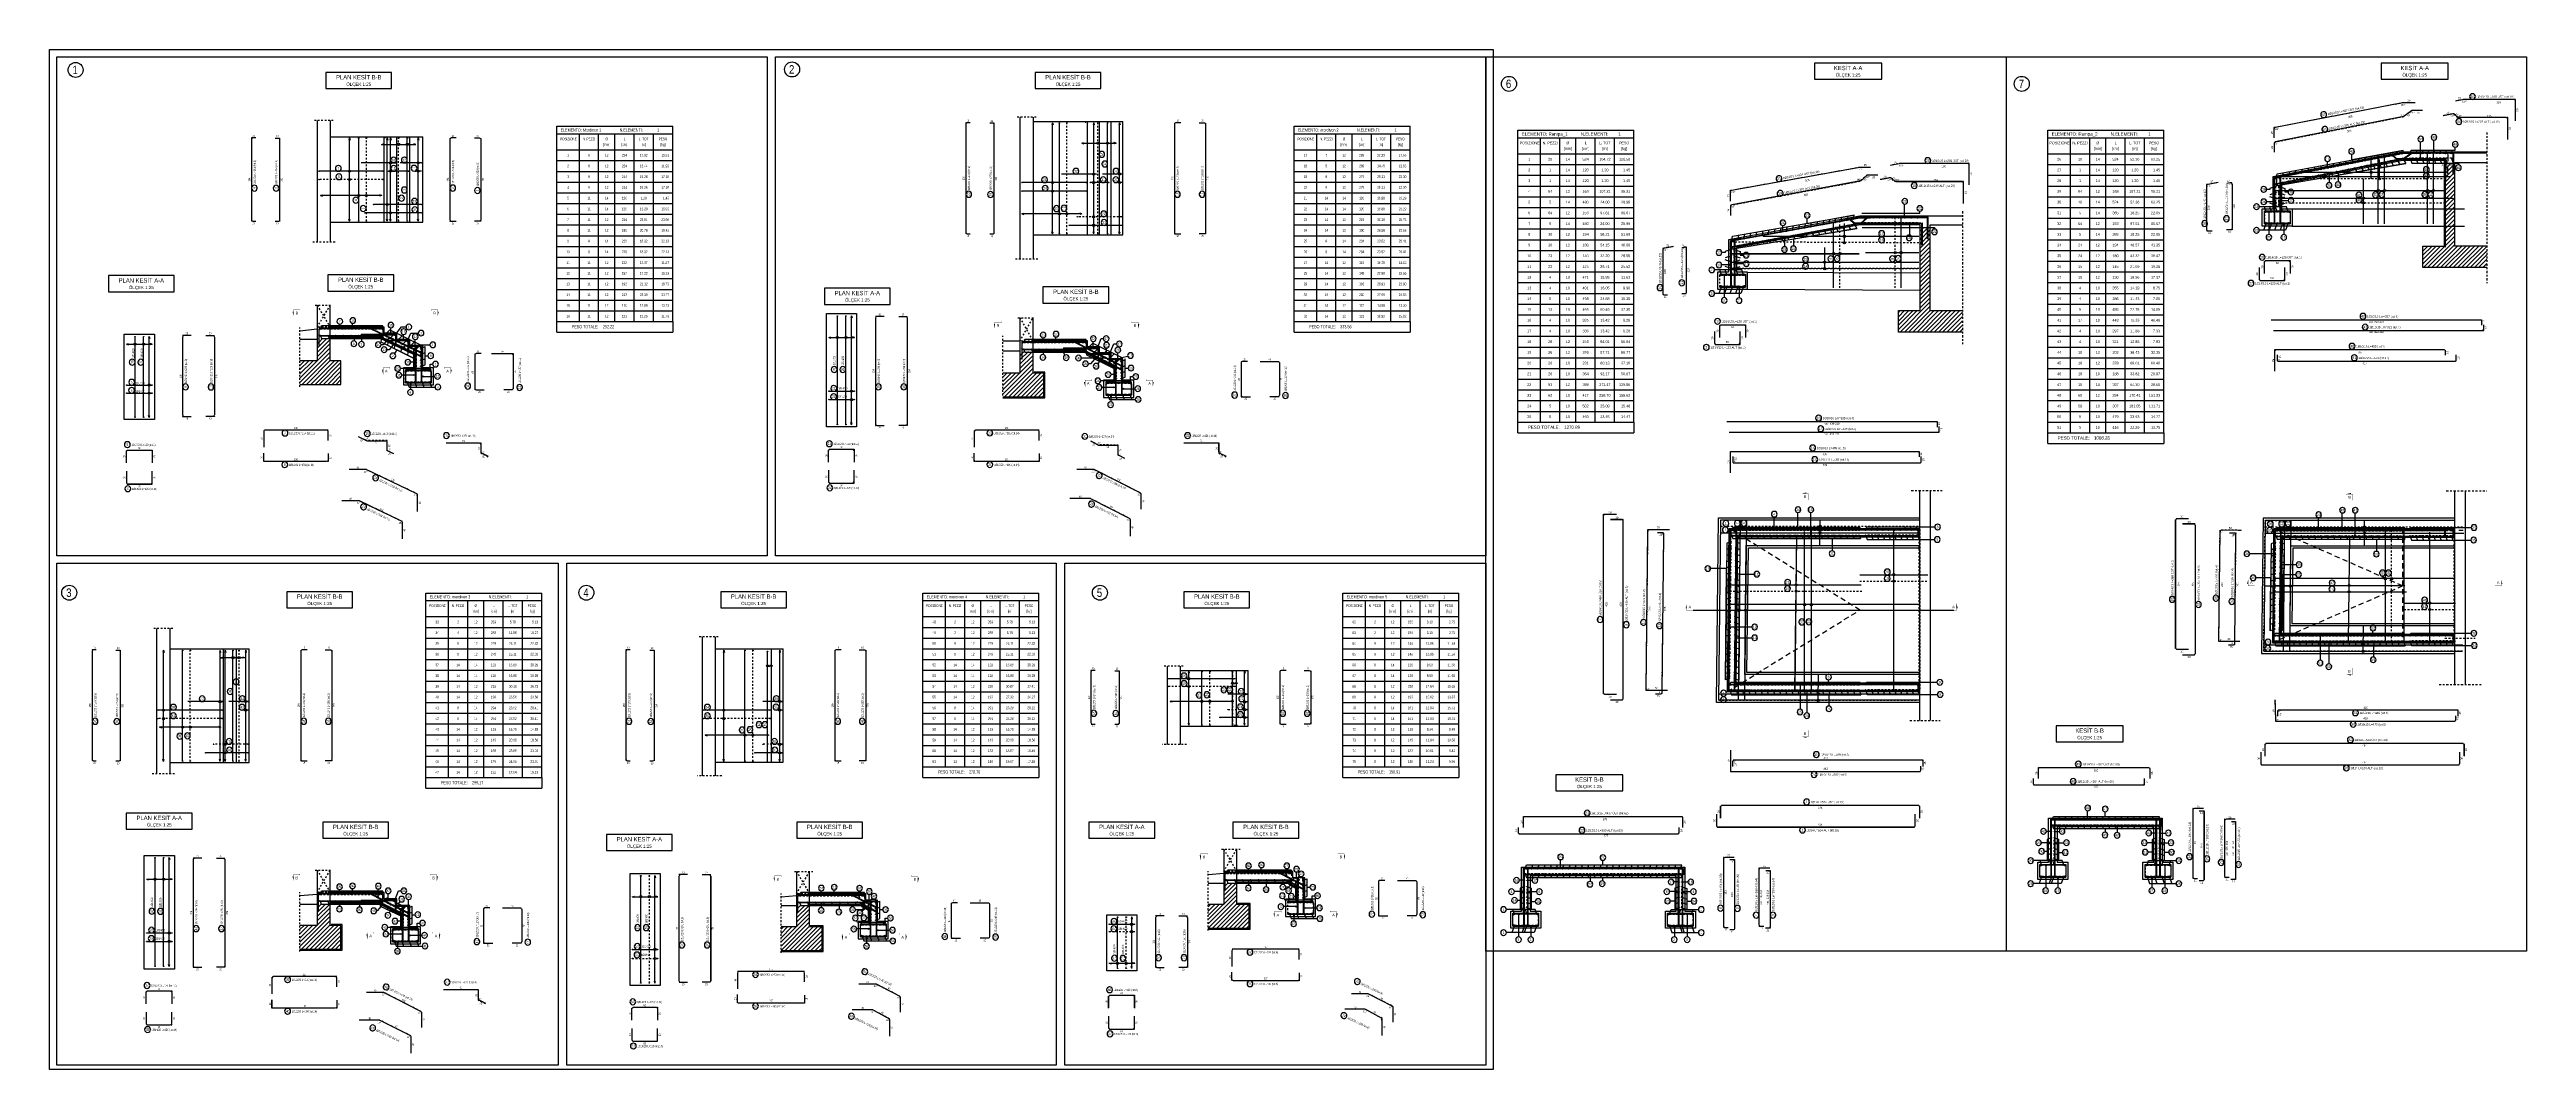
# Model space of a CAD drawing. Header units: metres. Extents: x 419734 to 420376, y 4564732 to 4565123.
# Drawn here: x 419806.4 to 419950.7, y 4564732.5 to 4564791.9 of the extents above; entities that cross this region are included whole.
import ezdxf
from ezdxf.enums import TextEntityAlignment as Align

# ---------------------------------------------------------------- set-up
doc = ezdxf.new("R2010")
doc.units = ezdxf.units.M
for name, pattern in [('ACA_TRATTO1', [1.5, 1, -0.5]), ('CONTINUA', [0]), ('HIDDEN', [0.5, 0.3, -0.2]), ('NASCOSTA', [0.375, 0.25, -0.125]), ('PUNTEGGIATA2', [0.125, 0, -0.125]), ('TRATTO-PUNTO', [1, 0.5, -0.25, 0, -0.25])]:
    doc.linetypes.add(name, pattern=pattern)
doc.layers.get('Defpoints').update_dxf_attribs({"color": 5})
for name, color, linetype in [("07-ENTITA' COPRENTE", 7, 'Continuous'), ('07-TITOLI', 4, 'CONTINUA'), ('07_Ferri', 7, 'Continuous'), ('07_Richiami', 7, 'Continuous'), ('07_Serie Barre', 7, 'Continuous'), ('07_TabellaFerri', 7, 'Continuous'), ('07_Tondini', 1, 'Continuous'), ('AM_5', 7, 'Continuous'), ('SW_ASSI', 7, 'TRATTO-PUNTO'), ('SW_DIM', 33, 'Continuous'), ('SW_MAGRONE', 2, 'Continuous'), ('SW_MAGRONE-1', 2, 'HIDDEN'), ('SW_QUOTE', 1, 'Continuous'), ('SW_SEZIONI_CARPENTERIA', 4, 'Continuous'), ('SW_SOTTILE_02', 1, 'Continuous'), ('SW_TESTI', 2, 'Continuous'), ('SW_TRATT_GRIGIO', 252, 'NASCOSTA'), ('SW_TRATTEGGIO_252', 252, 'Continuous'), ('SW_TXT_TESTI', 1, 'Continuous')]:
    doc.layers.add(name, color=color, linetype=linetype)
for name, color, linetype, plot in [('07_finestre_off_sc', 190, 'CONTINUA', False), ('07_GENERATRICI', 31, 'Continuous', False), ('07_Poligonale', 8, 'Continuous', False), ('SW_FINESTRA_INVISIBILE', 190, 'Continuous', False)]:
    doc.layers.add(name, color=color, linetype=linetype, plot=plot)
doc.layers.add('SWS_ARC_Sottili-01', color=9, linetype='Continuous', lineweight=15)
doc.layers.add('SWS_STR_Sottili-01', color=9, linetype='Continuous', lineweight=15)
doc.styles.add('ACA_1', font='ARIALN.TTF')
doc.styles.add('ACA_2', font='romans.shx', dxfattribs={"width": 0.8})
doc.styles.add('ITALFERR', font='romans.shx', dxfattribs={"width": 0.8})
doc.styles.get("Standard").update_dxf_attribs({"font": 'arial.ttf'})
doc.styles.add('SWS', font='ARIALN.TTF')
doc.dimstyles.get("Standard").update_dxf_attribs({"dimtxt": 0.18, "dimasz": 0.18, "dimexe": 0.18, "dimexo": 0.0625, "dimgap": 0.09, "dimtad": 0, "dimtih": 1, "dimtoh": 1, "dimdec": 4, "dimzin": 0, "dimdsep": 46, "dimtxsty": 'Standard', "dimcen": 0.09, "dimadec": 0, "dimazin": 0, "dimtfac": 1, "dimtdec": 4, "dimtofl": 0, "dimtmove": 0, "dimatfit": 3, "dimfxl": 1, "dimtolj": 1, "dimtzin": 0, "dimarcsym": 0})
pattern_1 = [(45, (419601.5667, 4564718.93467), (-0.12374369, 0.12374369), [])]

# ---------------------------------------------------------------- blocks, each defined once
blk = doc.blocks.new('*U1815')
at = {"layer": 'SW_TESTI', "color": 2, "style": 'ITALFERR', "width": 0.8}
blk.add_attdef('EVENTUALE_3', text='', height=0.3, dxfattribs=at).set_placement((0, -1.9), align=Align.CENTER)
at = {"color": 255}
blk.add_wipeout([(-3.07, 1.5), (-3.07, 0), (3.07, 0), (3.07, 1.5)], dxfattribs=at).dxf.layer = "07-ENTITA' COPRENTE"
at = {"layer": 'SW_SOTTILE_02', "ltscale": 0.02}
blk.add_lwpolyline([(-3.07, 0), (3.07, 0), (3.07, 1.5), (-3.07, 1.5)], close=True, dxfattribs=at)
at = {"layer": 'SW_TESTI', "color": 3, "style": 'ITALFERR', "width": 0.8}
for tag, height, p in [('TITOLO', 0.4, (0, 0.85)), ('EVENTUALE_1', 0.3, (0, -0.6)), ('EVENTUALE_2', 0.3, (0, -1.25))]:
    blk.add_attdef(tag, text='', height=height, dxfattribs=at).set_placement(p, align=Align.CENTER)
at = {"layer": 'SW_TESTI', "color": 2, "style": 'ITALFERR', "width": 0.8}
blk.add_attdef('SCALA', text='', height=0.3, dxfattribs=at).set_placement((0, 0.25), align=Align.CENTER)
blk = doc.blocks.new('*U1813')
at = {"layer": 'SW_QUOTE', "const_width": 0.0003}
blk.add_lwpolyline([(0, 0), (-0.006, 0), (-0.006, -0.0016)], dxfattribs=at)
at = {"layer": 'SW_QUOTE', "const_width": 0.0003, "flags": 128}
blk.add_lwpolyline([(0, 0.0007), (0, -0.0007)], dxfattribs=at)
at = {"layer": 'SW_QUOTE'}
blk.add_solid([(-0.0058, -0.0016), (-0.007, -0.0016), (-0.0058, -0.0062)], dxfattribs=at)
at = {"layer": 'SW_TESTI', "style": 'SWS'}
for tag, p in [('RIF_DOC_SEC', (-0.003, 0.0055)), ('RIF_DOC', (-0.003, 0.0025))]:
    blk.add_attdef(tag, text='', height=0.002, dxfattribs=at).set_placement(p, align=Align.MIDDLE)
at = {"layer": 'SW_TESTI', "color": 3, "style": 'SWS'}
blk.add_attdef('SEZ', text='', height=0.0025, dxfattribs=at).set_placement((-0.003, -0.003), align=Align.MIDDLE)
blk = doc.blocks.new('*U1814')
at = {"layer": 'SW_QUOTE', "const_width": 0.0003, "flags": 128}
blk.add_lwpolyline([(0, 0.0007), (0, -0.0007)], dxfattribs=at)
at = {"layer": 'SW_QUOTE', "const_width": 0.0003}
blk.add_lwpolyline([(0, 0), (0.006, 0), (0.006, -0.0016)], dxfattribs=at)
at = {"layer": 'SW_QUOTE'}
blk.add_solid([(0.0058, -0.0016), (0.007, -0.0016), (0.0058, -0.0062)], dxfattribs=at)
at = {"layer": 'SW_TESTI', "style": 'SWS'}
for tag, p in [('RIF_DOC_SEC', (0.003, 0.0055)), ('RIF_DOC', (0.003, 0.0025))]:
    blk.add_attdef(tag, text='', height=0.002, dxfattribs=at).set_placement(p, align=Align.MIDDLE)
at = {"layer": 'SW_TESTI', "color": 3, "style": 'SWS'}
blk.add_attdef('SEZ', text='', height=0.0025, dxfattribs=at).set_placement((0.003, -0.003), align=Align.MIDDLE)
blk = doc.blocks.new('*U1809')
at = {"layer": 'SW_QUOTE', "const_width": 0.0003}
blk.add_lwpolyline([(0, 0), (-0.006, 0), (-0.006, -0.0016)], dxfattribs=at)
at = {"layer": 'SW_QUOTE', "const_width": 0.0003, "flags": 128}
blk.add_lwpolyline([(0, 0.0007), (0, -0.0007)], dxfattribs=at)
at = {"layer": 'SW_QUOTE'}
blk.add_solid([(-0.0058, -0.0016), (-0.007, -0.0016), (-0.0058, -0.0062)], dxfattribs=at)
at = {"layer": 'SW_TESTI', "style": 'SWS'}
for tag, p in [('RIF_DOC_SEC', (-0.003, 0.0055)), ('RIF_DOC', (-0.003, 0.0025))]:
    blk.add_attdef(tag, text='', height=0.002, dxfattribs=at).set_placement(p, align=Align.MIDDLE)
at = {"layer": 'SW_TESTI', "color": 3, "style": 'SWS'}
blk.add_attdef('SEZ', text='', height=0.0025, dxfattribs=at).set_placement((-0.003, -0.003), align=Align.MIDDLE)
blk = doc.blocks.new('*U1810')
at = {"layer": 'SW_QUOTE', "const_width": 0.0003, "flags": 128}
blk.add_lwpolyline([(0, 0.0007), (0, -0.0007)], dxfattribs=at)
at = {"layer": 'SW_QUOTE', "const_width": 0.0003}
blk.add_lwpolyline([(0, 0), (0.006, 0), (0.006, -0.0016)], dxfattribs=at)
at = {"layer": 'SW_QUOTE'}
blk.add_solid([(0.0058, -0.0016), (0.007, -0.0016), (0.0058, -0.0062)], dxfattribs=at)
at = {"layer": 'SW_TESTI', "style": 'SWS'}
for tag, p in [('RIF_DOC_SEC', (0.003, 0.0055)), ('RIF_DOC', (0.003, 0.0025))]:
    blk.add_attdef(tag, text='', height=0.002, dxfattribs=at).set_placement(p, align=Align.MIDDLE)
at = {"layer": 'SW_TESTI', "color": 3, "style": 'SWS'}
blk.add_attdef('SEZ', text='', height=0.0025, dxfattribs=at).set_placement((0.003, -0.003), align=Align.MIDDLE)
blk = doc.blocks.new('*U1811')
at = {"layer": 'SW_TESTI', "color": 2, "style": 'ITALFERR', "width": 0.8}
blk.add_attdef('EVENTUALE_3', text='', height=0.3, dxfattribs=at).set_placement((0, -1.9), align=Align.CENTER)
at = {"color": 255}
blk.add_wipeout([(-3.06, 1.5), (-3.06, 0), (3.06, 0), (3.06, 1.5)], dxfattribs=at).dxf.layer = "07-ENTITA' COPRENTE"
at = {"layer": 'SW_SOTTILE_02', "ltscale": 0.02}
blk.add_lwpolyline([(-3.06, 0), (3.06, 0), (3.06, 1.5), (-3.06, 1.5)], close=True, dxfattribs=at)
at = {"layer": 'SW_TESTI', "color": 3, "style": 'ITALFERR', "width": 0.8}
for tag, height, p in [('TITOLO', 0.4, (0, 0.85)), ('EVENTUALE_1', 0.3, (0, -0.6)), ('EVENTUALE_2', 0.3, (0, -1.25))]:
    blk.add_attdef(tag, text='', height=height, dxfattribs=at).set_placement(p, align=Align.CENTER)
at = {"layer": 'SW_TESTI', "color": 2, "style": 'ITALFERR', "width": 0.8}
blk.add_attdef('SCALA', text='', height=0.3, dxfattribs=at).set_placement((0, 0.25), align=Align.CENTER)
blk = doc.blocks.new('*U1812')
at = {"layer": 'SW_TESTI', "color": 2, "style": 'ITALFERR', "width": 0.8}
blk.add_attdef('EVENTUALE_3', text='', height=0.3, dxfattribs=at).set_placement((0, -1.9), align=Align.CENTER)
at = {"color": 255}
blk.add_wipeout([(-3.07, 1.5), (-3.07, 0), (3.07, 0), (3.07, 1.5)], dxfattribs=at).dxf.layer = "07-ENTITA' COPRENTE"
at = {"layer": 'SW_SOTTILE_02', "ltscale": 0.02}
blk.add_lwpolyline([(-3.07, 0), (3.07, 0), (3.07, 1.5), (-3.07, 1.5)], close=True, dxfattribs=at)
at = {"layer": 'SW_TESTI', "color": 3, "style": 'ITALFERR', "width": 0.8}
for tag, height, p in [('TITOLO', 0.4, (0, 0.85)), ('EVENTUALE_1', 0.3, (0, -0.6)), ('EVENTUALE_2', 0.3, (0, -1.25))]:
    blk.add_attdef(tag, text='', height=height, dxfattribs=at).set_placement(p, align=Align.CENTER)
at = {"layer": 'SW_TESTI', "color": 2, "style": 'ITALFERR', "width": 0.8}
blk.add_attdef('SCALA', text='', height=0.3, dxfattribs=at).set_placement((0, 0.25), align=Align.CENTER)
blk = doc.blocks.new('*U1804')
at = {"layer": 'SW_QUOTE', "const_width": 0.0003}
blk.add_lwpolyline([(0, 0), (-0.006, 0), (-0.006, -0.0016)], dxfattribs=at)
at = {"layer": 'SW_QUOTE', "const_width": 0.0003, "flags": 128}
blk.add_lwpolyline([(0, 0.0007), (0, -0.0007)], dxfattribs=at)
at = {"layer": 'SW_QUOTE'}
blk.add_solid([(-0.0058, -0.0016), (-0.007, -0.0016), (-0.0058, -0.0062)], dxfattribs=at)
at = {"layer": 'SW_TESTI', "style": 'SWS'}
for tag, p in [('RIF_DOC_SEC', (-0.003, 0.0055)), ('RIF_DOC', (-0.003, 0.0025))]:
    blk.add_attdef(tag, text='', height=0.002, dxfattribs=at).set_placement(p, align=Align.MIDDLE)
at = {"layer": 'SW_TESTI', "color": 3, "style": 'SWS'}
blk.add_attdef('SEZ', text='', height=0.0025, dxfattribs=at).set_placement((-0.003, -0.003), align=Align.MIDDLE)
blk = doc.blocks.new('*U1805')
at = {"layer": 'SW_QUOTE', "const_width": 0.0003, "flags": 128}
blk.add_lwpolyline([(0, 0.0007), (0, -0.0007)], dxfattribs=at)
at = {"layer": 'SW_QUOTE', "const_width": 0.0003}
blk.add_lwpolyline([(0, 0), (0.006, 0), (0.006, -0.0016)], dxfattribs=at)
at = {"layer": 'SW_QUOTE'}
blk.add_solid([(0.0058, -0.0016), (0.007, -0.0016), (0.0058, -0.0062)], dxfattribs=at)
at = {"layer": 'SW_TESTI', "style": 'SWS'}
for tag, p in [('RIF_DOC_SEC', (0.003, 0.0055)), ('RIF_DOC', (0.003, 0.0025))]:
    blk.add_attdef(tag, text='', height=0.002, dxfattribs=at).set_placement(p, align=Align.MIDDLE)
at = {"layer": 'SW_TESTI', "color": 3, "style": 'SWS'}
blk.add_attdef('SEZ', text='', height=0.0025, dxfattribs=at).set_placement((0.003, -0.003), align=Align.MIDDLE)
blk = doc.blocks.new('*U1806')
at = {"layer": 'SW_QUOTE', "const_width": 0.0003}
blk.add_lwpolyline([(0, 0), (-0.006, 0), (-0.006, -0.0016)], dxfattribs=at)
at = {"layer": 'SW_QUOTE', "const_width": 0.0003, "flags": 128}
blk.add_lwpolyline([(0, 0.0007), (0, -0.0007)], dxfattribs=at)
at = {"layer": 'SW_QUOTE'}
blk.add_solid([(-0.0058, -0.0016), (-0.007, -0.0016), (-0.0058, -0.0062)], dxfattribs=at)
at = {"layer": 'SW_TESTI', "style": 'SWS'}
for tag, p in [('RIF_DOC_SEC', (-0.003, 0.0055)), ('RIF_DOC', (-0.003, 0.0025))]:
    blk.add_attdef(tag, text='', height=0.002, dxfattribs=at).set_placement(p, align=Align.MIDDLE)
at = {"layer": 'SW_TESTI', "color": 3, "style": 'SWS'}
blk.add_attdef('SEZ', text='', height=0.0025, dxfattribs=at).set_placement((-0.003, -0.003), align=Align.MIDDLE)
blk = doc.blocks.new('*U1807')
at = {"layer": 'SW_QUOTE', "const_width": 0.0003, "flags": 128}
blk.add_lwpolyline([(0, 0.0007), (0, -0.0007)], dxfattribs=at)
at = {"layer": 'SW_QUOTE', "const_width": 0.0003}
blk.add_lwpolyline([(0, 0), (0.006, 0), (0.006, -0.0016)], dxfattribs=at)
at = {"layer": 'SW_QUOTE'}
blk.add_solid([(0.0058, -0.0016), (0.007, -0.0016), (0.0058, -0.0062)], dxfattribs=at)
at = {"layer": 'SW_TESTI', "style": 'SWS'}
for tag, p in [('RIF_DOC_SEC', (0.003, 0.0055)), ('RIF_DOC', (0.003, 0.0025))]:
    blk.add_attdef(tag, text='', height=0.002, dxfattribs=at).set_placement(p, align=Align.MIDDLE)
at = {"layer": 'SW_TESTI', "color": 3, "style": 'SWS'}
blk.add_attdef('SEZ', text='', height=0.0025, dxfattribs=at).set_placement((0.003, -0.003), align=Align.MIDDLE)
blk = doc.blocks.new('*U1808')
at = {"layer": 'SW_TESTI', "color": 2, "style": 'ITALFERR', "width": 0.8}
blk.add_attdef('EVENTUALE_3', text='', height=0.3, dxfattribs=at).set_placement((0, -1.9), align=Align.CENTER)
at = {"color": 255}
blk.add_wipeout([(-3.06, 1.5), (-3.06, 0), (3.06, 0), (3.06, 1.5)], dxfattribs=at).dxf.layer = "07-ENTITA' COPRENTE"
at = {"layer": 'SW_SOTTILE_02', "ltscale": 0.02}
blk.add_lwpolyline([(-3.06, 0), (3.06, 0), (3.06, 1.5), (-3.06, 1.5)], close=True, dxfattribs=at)
at = {"layer": 'SW_TESTI', "color": 3, "style": 'ITALFERR', "width": 0.8}
for tag, height, p in [('TITOLO', 0.4, (0, 0.85)), ('EVENTUALE_1', 0.3, (0, -0.6)), ('EVENTUALE_2', 0.3, (0, -1.25))]:
    blk.add_attdef(tag, text='', height=height, dxfattribs=at).set_placement(p, align=Align.CENTER)
at = {"layer": 'SW_TESTI', "color": 2, "style": 'ITALFERR', "width": 0.8}
blk.add_attdef('SCALA', text='', height=0.3, dxfattribs=at).set_placement((0, 0.25), align=Align.CENTER)
blk = doc.blocks.new('*U1798')
at = {"layer": 'SW_TESTI', "color": 2, "style": 'ITALFERR', "width": 0.8}
blk.add_attdef('EVENTUALE_3', text='', height=0.3, dxfattribs=at).set_placement((0, -1.9), align=Align.CENTER)
at = {"color": 255}
blk.add_wipeout([(-3.07, 1.5), (-3.07, 0), (3.07, 0), (3.07, 1.5)], dxfattribs=at).dxf.layer = "07-ENTITA' COPRENTE"
at = {"layer": 'SW_SOTTILE_02', "ltscale": 0.02}
blk.add_lwpolyline([(-3.07, 0), (3.07, 0), (3.07, 1.5), (-3.07, 1.5)], close=True, dxfattribs=at)
at = {"layer": 'SW_TESTI', "color": 3, "style": 'ITALFERR', "width": 0.8}
for tag, height, p in [('TITOLO', 0.4, (0, 0.85)), ('EVENTUALE_1', 0.3, (0, -0.6)), ('EVENTUALE_2', 0.3, (0, -1.25))]:
    blk.add_attdef(tag, text='', height=height, dxfattribs=at).set_placement(p, align=Align.CENTER)
at = {"layer": 'SW_TESTI', "color": 2, "style": 'ITALFERR', "width": 0.8}
blk.add_attdef('SCALA', text='', height=0.3, dxfattribs=at).set_placement((0, 0.25), align=Align.CENTER)
blk = doc.blocks.new('*U1799')
at = {"layer": 'SW_QUOTE', "const_width": 0.0003}
blk.add_lwpolyline([(0, 0), (-0.006, 0), (-0.006, -0.0016)], dxfattribs=at)
at = {"layer": 'SW_QUOTE', "const_width": 0.0003, "flags": 128}
blk.add_lwpolyline([(0, 0.0007), (0, -0.0007)], dxfattribs=at)
at = {"layer": 'SW_QUOTE'}
blk.add_solid([(-0.0058, -0.0016), (-0.007, -0.0016), (-0.0058, -0.0062)], dxfattribs=at)
at = {"layer": 'SW_TESTI', "style": 'SWS'}
for tag, p in [('RIF_DOC_SEC', (-0.003, 0.0055)), ('RIF_DOC', (-0.003, 0.0025))]:
    blk.add_attdef(tag, text='', height=0.002, dxfattribs=at).set_placement(p, align=Align.MIDDLE)
at = {"layer": 'SW_TESTI', "color": 3, "style": 'SWS'}
blk.add_attdef('SEZ', text='', height=0.0025, dxfattribs=at).set_placement((-0.003, -0.003), align=Align.MIDDLE)
blk = doc.blocks.new('*U1800')
at = {"layer": 'SW_QUOTE', "const_width": 0.0003, "flags": 128}
blk.add_lwpolyline([(0, 0.0007), (0, -0.0007)], dxfattribs=at)
at = {"layer": 'SW_QUOTE', "const_width": 0.0003}
blk.add_lwpolyline([(0, 0), (0.006, 0), (0.006, -0.0016)], dxfattribs=at)
at = {"layer": 'SW_QUOTE'}
blk.add_solid([(0.0058, -0.0016), (0.007, -0.0016), (0.0058, -0.0062)], dxfattribs=at)
at = {"layer": 'SW_TESTI', "style": 'SWS'}
for tag, p in [('RIF_DOC_SEC', (0.003, 0.0055)), ('RIF_DOC', (0.003, 0.0025))]:
    blk.add_attdef(tag, text='', height=0.002, dxfattribs=at).set_placement(p, align=Align.MIDDLE)
at = {"layer": 'SW_TESTI', "color": 3, "style": 'SWS'}
blk.add_attdef('SEZ', text='', height=0.0025, dxfattribs=at).set_placement((0.003, -0.003), align=Align.MIDDLE)
blk = doc.blocks.new('*U1801')
at = {"layer": 'SW_QUOTE', "const_width": 0.0003}
blk.add_lwpolyline([(0, 0), (-0.006, 0), (-0.006, -0.0016)], dxfattribs=at)
at = {"layer": 'SW_QUOTE', "const_width": 0.0003, "flags": 128}
blk.add_lwpolyline([(0, 0.0007), (0, -0.0007)], dxfattribs=at)
at = {"layer": 'SW_QUOTE'}
blk.add_solid([(-0.0058, -0.0016), (-0.007, -0.0016), (-0.0058, -0.0062)], dxfattribs=at)
at = {"layer": 'SW_TESTI', "style": 'SWS'}
for tag, p in [('RIF_DOC_SEC', (-0.003, 0.0055)), ('RIF_DOC', (-0.003, 0.0025))]:
    blk.add_attdef(tag, text='', height=0.002, dxfattribs=at).set_placement(p, align=Align.MIDDLE)
at = {"layer": 'SW_TESTI', "color": 3, "style": 'SWS'}
blk.add_attdef('SEZ', text='', height=0.0025, dxfattribs=at).set_placement((-0.003, -0.003), align=Align.MIDDLE)
blk = doc.blocks.new('*U1802')
at = {"layer": 'SW_QUOTE', "const_width": 0.0003, "flags": 128}
blk.add_lwpolyline([(0, 0.0007), (0, -0.0007)], dxfattribs=at)
at = {"layer": 'SW_QUOTE', "const_width": 0.0003}
blk.add_lwpolyline([(0, 0), (0.006, 0), (0.006, -0.0016)], dxfattribs=at)
at = {"layer": 'SW_QUOTE'}
blk.add_solid([(0.0058, -0.0016), (0.007, -0.0016), (0.0058, -0.0062)], dxfattribs=at)
at = {"layer": 'SW_TESTI', "style": 'SWS'}
for tag, p in [('RIF_DOC_SEC', (0.003, 0.0055)), ('RIF_DOC', (0.003, 0.0025))]:
    blk.add_attdef(tag, text='', height=0.002, dxfattribs=at).set_placement(p, align=Align.MIDDLE)
at = {"layer": 'SW_TESTI', "color": 3, "style": 'SWS'}
blk.add_attdef('SEZ', text='', height=0.0025, dxfattribs=at).set_placement((0.003, -0.003), align=Align.MIDDLE)
blk = doc.blocks.new('*U1803')
at = {"layer": 'SW_TESTI', "color": 2, "style": 'ITALFERR', "width": 0.8}
blk.add_attdef('EVENTUALE_3', text='', height=0.3, dxfattribs=at).set_placement((0, -1.9), align=Align.CENTER)
at = {"color": 255}
blk.add_wipeout([(-3.06, 1.5), (-3.06, 0), (3.06, 0), (3.06, 1.5)], dxfattribs=at).dxf.layer = "07-ENTITA' COPRENTE"
at = {"layer": 'SW_SOTTILE_02', "ltscale": 0.02}
blk.add_lwpolyline([(-3.06, 0), (3.06, 0), (3.06, 1.5), (-3.06, 1.5)], close=True, dxfattribs=at)
at = {"layer": 'SW_TESTI', "color": 3, "style": 'ITALFERR', "width": 0.8}
for tag, height, p in [('TITOLO', 0.4, (0, 0.85)), ('EVENTUALE_1', 0.3, (0, -0.6)), ('EVENTUALE_2', 0.3, (0, -1.25))]:
    blk.add_attdef(tag, text='', height=height, dxfattribs=at).set_placement(p, align=Align.CENTER)
at = {"layer": 'SW_TESTI', "color": 2, "style": 'ITALFERR', "width": 0.8}
blk.add_attdef('SCALA', text='', height=0.3, dxfattribs=at).set_placement((0, 0.25), align=Align.CENTER)
blk = doc.blocks.new('*U1792')
at = {"layer": 'SW_TESTI', "color": 2, "style": 'ITALFERR', "width": 0.8}
blk.add_attdef('EVENTUALE_3', text='', height=0.3, dxfattribs=at).set_placement((0, -1.9), align=Align.CENTER)
at = {"color": 255}
blk.add_wipeout([(-3.07, 1.5), (-3.07, 0), (3.07, 0), (3.07, 1.5)], dxfattribs=at).dxf.layer = "07-ENTITA' COPRENTE"
at = {"layer": 'SW_SOTTILE_02', "ltscale": 0.02}
blk.add_lwpolyline([(-3.07, 0), (3.07, 0), (3.07, 1.5), (-3.07, 1.5)], close=True, dxfattribs=at)
at = {"layer": 'SW_TESTI', "color": 3, "style": 'ITALFERR', "width": 0.8}
for tag, height, p in [('TITOLO', 0.4, (0, 0.85)), ('EVENTUALE_1', 0.3, (0, -0.6)), ('EVENTUALE_2', 0.3, (0, -1.25))]:
    blk.add_attdef(tag, text='', height=height, dxfattribs=at).set_placement(p, align=Align.CENTER)
at = {"layer": 'SW_TESTI', "color": 2, "style": 'ITALFERR', "width": 0.8}
blk.add_attdef('SCALA', text='', height=0.3, dxfattribs=at).set_placement((0, 0.25), align=Align.CENTER)
blk = doc.blocks.new('*U1793')
at = {"layer": 'SW_QUOTE', "const_width": 0.0003}
blk.add_lwpolyline([(0, 0), (-0.006, 0), (-0.006, -0.0016)], dxfattribs=at)
at = {"layer": 'SW_QUOTE', "const_width": 0.0003, "flags": 128}
blk.add_lwpolyline([(0, 0.0007), (0, -0.0007)], dxfattribs=at)
at = {"layer": 'SW_QUOTE'}
blk.add_solid([(-0.0058, -0.0016), (-0.007, -0.0016), (-0.0058, -0.0062)], dxfattribs=at)
at = {"layer": 'SW_TESTI', "style": 'SWS'}
for tag, p in [('RIF_DOC_SEC', (-0.003, 0.0055)), ('RIF_DOC', (-0.003, 0.0025))]:
    blk.add_attdef(tag, text='', height=0.002, dxfattribs=at).set_placement(p, align=Align.MIDDLE)
at = {"layer": 'SW_TESTI', "color": 3, "style": 'SWS'}
blk.add_attdef('SEZ', text='', height=0.0025, dxfattribs=at).set_placement((-0.003, -0.003), align=Align.MIDDLE)
blk = doc.blocks.new('*U1794')
at = {"layer": 'SW_QUOTE', "const_width": 0.0003, "flags": 128}
blk.add_lwpolyline([(0, 0.0007), (0, -0.0007)], dxfattribs=at)
at = {"layer": 'SW_QUOTE', "const_width": 0.0003}
blk.add_lwpolyline([(0, 0), (0.006, 0), (0.006, -0.0016)], dxfattribs=at)
at = {"layer": 'SW_QUOTE'}
blk.add_solid([(0.0058, -0.0016), (0.007, -0.0016), (0.0058, -0.0062)], dxfattribs=at)
at = {"layer": 'SW_TESTI', "style": 'SWS'}
for tag, p in [('RIF_DOC_SEC', (0.003, 0.0055)), ('RIF_DOC', (0.003, 0.0025))]:
    blk.add_attdef(tag, text='', height=0.002, dxfattribs=at).set_placement(p, align=Align.MIDDLE)
at = {"layer": 'SW_TESTI', "color": 3, "style": 'SWS'}
blk.add_attdef('SEZ', text='', height=0.0025, dxfattribs=at).set_placement((0.003, -0.003), align=Align.MIDDLE)
blk = doc.blocks.new('*U1795')
at = {"layer": 'SW_QUOTE', "const_width": 0.0003}
blk.add_lwpolyline([(0, 0), (-0.006, 0), (-0.006, -0.0016)], dxfattribs=at)
at = {"layer": 'SW_QUOTE', "const_width": 0.0003, "flags": 128}
blk.add_lwpolyline([(0, 0.0007), (0, -0.0007)], dxfattribs=at)
at = {"layer": 'SW_QUOTE'}
blk.add_solid([(-0.0058, -0.0016), (-0.007, -0.0016), (-0.0058, -0.0062)], dxfattribs=at)
at = {"layer": 'SW_TESTI', "style": 'SWS'}
for tag, p in [('RIF_DOC_SEC', (-0.003, 0.0055)), ('RIF_DOC', (-0.003, 0.0025))]:
    blk.add_attdef(tag, text='', height=0.002, dxfattribs=at).set_placement(p, align=Align.MIDDLE)
at = {"layer": 'SW_TESTI', "color": 3, "style": 'SWS'}
blk.add_attdef('SEZ', text='', height=0.0025, dxfattribs=at).set_placement((-0.003, -0.003), align=Align.MIDDLE)
blk = doc.blocks.new('*U1796')
at = {"layer": 'SW_QUOTE', "const_width": 0.0003, "flags": 128}
blk.add_lwpolyline([(0, 0.0007), (0, -0.0007)], dxfattribs=at)
at = {"layer": 'SW_QUOTE', "const_width": 0.0003}
blk.add_lwpolyline([(0, 0), (0.006, 0), (0.006, -0.0016)], dxfattribs=at)
at = {"layer": 'SW_QUOTE'}
blk.add_solid([(0.0058, -0.0016), (0.007, -0.0016), (0.0058, -0.0062)], dxfattribs=at)
at = {"layer": 'SW_TESTI', "style": 'SWS'}
for tag, p in [('RIF_DOC_SEC', (0.003, 0.0055)), ('RIF_DOC', (0.003, 0.0025))]:
    blk.add_attdef(tag, text='', height=0.002, dxfattribs=at).set_placement(p, align=Align.MIDDLE)
at = {"layer": 'SW_TESTI', "color": 3, "style": 'SWS'}
blk.add_attdef('SEZ', text='', height=0.0025, dxfattribs=at).set_placement((0.003, -0.003), align=Align.MIDDLE)
blk = doc.blocks.new('*U1797')
at = {"layer": 'SW_TESTI', "color": 2, "style": 'ITALFERR', "width": 0.8}
blk.add_attdef('EVENTUALE_3', text='', height=0.3, dxfattribs=at).set_placement((0, -1.9), align=Align.CENTER)
at = {"color": 255}
blk.add_wipeout([(-3.06, 1.5), (-3.06, 0), (3.06, 0), (3.06, 1.5)], dxfattribs=at).dxf.layer = "07-ENTITA' COPRENTE"
at = {"layer": 'SW_SOTTILE_02', "ltscale": 0.02}
blk.add_lwpolyline([(-3.06, 0), (3.06, 0), (3.06, 1.5), (-3.06, 1.5)], close=True, dxfattribs=at)
at = {"layer": 'SW_TESTI', "color": 3, "style": 'ITALFERR', "width": 0.8}
for tag, height, p in [('TITOLO', 0.4, (0, 0.85)), ('EVENTUALE_1', 0.3, (0, -0.6)), ('EVENTUALE_2', 0.3, (0, -1.25))]:
    blk.add_attdef(tag, text='', height=height, dxfattribs=at).set_placement(p, align=Align.CENTER)
at = {"layer": 'SW_TESTI', "color": 2, "style": 'ITALFERR', "width": 0.8}
blk.add_attdef('SCALA', text='', height=0.3, dxfattribs=at).set_placement((0, 0.25), align=Align.CENTER)
blk = doc.blocks.new('*U1786')
at = {"layer": 'SW_TESTI', "color": 2, "style": 'ITALFERR', "width": 0.8}
blk.add_attdef('EVENTUALE_3', text='', height=0.3, dxfattribs=at).set_placement((0, -1.9), align=Align.CENTER)
at = {"color": 255}
blk.add_wipeout([(-3.07, 1.5), (-3.07, 0), (3.07, 0), (3.07, 1.5)], dxfattribs=at).dxf.layer = "07-ENTITA' COPRENTE"
at = {"layer": 'SW_SOTTILE_02', "ltscale": 0.02}
blk.add_lwpolyline([(-3.07, 0), (3.07, 0), (3.07, 1.5), (-3.07, 1.5)], close=True, dxfattribs=at)
at = {"layer": 'SW_TESTI', "color": 3, "style": 'ITALFERR', "width": 0.8}
for tag, height, p in [('TITOLO', 0.4, (0, 0.85)), ('EVENTUALE_1', 0.3, (0, -0.6)), ('EVENTUALE_2', 0.3, (0, -1.25))]:
    blk.add_attdef(tag, text='', height=height, dxfattribs=at).set_placement(p, align=Align.CENTER)
at = {"layer": 'SW_TESTI', "color": 2, "style": 'ITALFERR', "width": 0.8}
blk.add_attdef('SCALA', text='', height=0.3, dxfattribs=at).set_placement((0, 0.25), align=Align.CENTER)
blk = doc.blocks.new('*U1787')
at = {"layer": 'SW_QUOTE', "const_width": 0.0003}
blk.add_lwpolyline([(0, 0), (-0.006, 0), (-0.006, -0.0016)], dxfattribs=at)
at = {"layer": 'SW_QUOTE', "const_width": 0.0003, "flags": 128}
blk.add_lwpolyline([(0, 0.0007), (0, -0.0007)], dxfattribs=at)
at = {"layer": 'SW_QUOTE'}
blk.add_solid([(-0.0058, -0.0016), (-0.007, -0.0016), (-0.0058, -0.0062)], dxfattribs=at)
at = {"layer": 'SW_TESTI', "style": 'SWS'}
for tag, p in [('RIF_DOC_SEC', (-0.003, 0.0055)), ('RIF_DOC', (-0.003, 0.0025))]:
    blk.add_attdef(tag, text='', height=0.002, dxfattribs=at).set_placement(p, align=Align.MIDDLE)
at = {"layer": 'SW_TESTI', "color": 3, "style": 'SWS'}
blk.add_attdef('SEZ', text='', height=0.0025, dxfattribs=at).set_placement((-0.003, -0.003), align=Align.MIDDLE)
blk = doc.blocks.new('*U1788')
at = {"layer": 'SW_QUOTE', "const_width": 0.0003, "flags": 128}
blk.add_lwpolyline([(0, 0.0007), (0, -0.0007)], dxfattribs=at)
at = {"layer": 'SW_QUOTE', "const_width": 0.0003}
blk.add_lwpolyline([(0, 0), (0.006, 0), (0.006, -0.0016)], dxfattribs=at)
at = {"layer": 'SW_QUOTE'}
blk.add_solid([(0.0058, -0.0016), (0.007, -0.0016), (0.0058, -0.0062)], dxfattribs=at)
at = {"layer": 'SW_TESTI', "style": 'SWS'}
for tag, p in [('RIF_DOC_SEC', (0.003, 0.0055)), ('RIF_DOC', (0.003, 0.0025))]:
    blk.add_attdef(tag, text='', height=0.002, dxfattribs=at).set_placement(p, align=Align.MIDDLE)
at = {"layer": 'SW_TESTI', "color": 3, "style": 'SWS'}
blk.add_attdef('SEZ', text='', height=0.0025, dxfattribs=at).set_placement((0.003, -0.003), align=Align.MIDDLE)
blk = doc.blocks.new('*U1789')
at = {"layer": 'SW_QUOTE', "const_width": 0.0003}
blk.add_lwpolyline([(0, 0), (-0.006, 0), (-0.006, -0.0016)], dxfattribs=at)
at = {"layer": 'SW_QUOTE', "const_width": 0.0003, "flags": 128}
blk.add_lwpolyline([(0, 0.0007), (0, -0.0007)], dxfattribs=at)
at = {"layer": 'SW_QUOTE'}
blk.add_solid([(-0.0058, -0.0016), (-0.007, -0.0016), (-0.0058, -0.0062)], dxfattribs=at)
at = {"layer": 'SW_TESTI', "style": 'SWS'}
for tag, p in [('RIF_DOC_SEC', (-0.003, 0.0055)), ('RIF_DOC', (-0.003, 0.0025))]:
    blk.add_attdef(tag, text='', height=0.002, dxfattribs=at).set_placement(p, align=Align.MIDDLE)
at = {"layer": 'SW_TESTI', "color": 3, "style": 'SWS'}
blk.add_attdef('SEZ', text='', height=0.0025, dxfattribs=at).set_placement((-0.003, -0.003), align=Align.MIDDLE)
blk = doc.blocks.new('*U1790')
at = {"layer": 'SW_QUOTE', "const_width": 0.0003, "flags": 128}
blk.add_lwpolyline([(0, 0.0007), (0, -0.0007)], dxfattribs=at)
at = {"layer": 'SW_QUOTE', "const_width": 0.0003}
blk.add_lwpolyline([(0, 0), (0.006, 0), (0.006, -0.0016)], dxfattribs=at)
at = {"layer": 'SW_QUOTE'}
blk.add_solid([(0.0058, -0.0016), (0.007, -0.0016), (0.0058, -0.0062)], dxfattribs=at)
at = {"layer": 'SW_TESTI', "style": 'SWS'}
for tag, p in [('RIF_DOC_SEC', (0.003, 0.0055)), ('RIF_DOC', (0.003, 0.0025))]:
    blk.add_attdef(tag, text='', height=0.002, dxfattribs=at).set_placement(p, align=Align.MIDDLE)
at = {"layer": 'SW_TESTI', "color": 3, "style": 'SWS'}
blk.add_attdef('SEZ', text='', height=0.0025, dxfattribs=at).set_placement((0.003, -0.003), align=Align.MIDDLE)
blk = doc.blocks.new('*U1791')
at = {"layer": 'SW_TESTI', "color": 2, "style": 'ITALFERR', "width": 0.8}
blk.add_attdef('EVENTUALE_3', text='', height=0.3, dxfattribs=at).set_placement((0, -1.9), align=Align.CENTER)
at = {"color": 255}
blk.add_wipeout([(-3.06, 1.5), (-3.06, 0), (3.06, 0), (3.06, 1.5)], dxfattribs=at).dxf.layer = "07-ENTITA' COPRENTE"
at = {"layer": 'SW_SOTTILE_02', "ltscale": 0.02}
blk.add_lwpolyline([(-3.06, 0), (3.06, 0), (3.06, 1.5), (-3.06, 1.5)], close=True, dxfattribs=at)
at = {"layer": 'SW_TESTI', "color": 3, "style": 'ITALFERR', "width": 0.8}
for tag, height, p in [('TITOLO', 0.4, (0, 0.85)), ('EVENTUALE_1', 0.3, (0, -0.6)), ('EVENTUALE_2', 0.3, (0, -1.25))]:
    blk.add_attdef(tag, text='', height=height, dxfattribs=at).set_placement(p, align=Align.CENTER)
at = {"layer": 'SW_TESTI', "color": 2, "style": 'ITALFERR', "width": 0.8}
blk.add_attdef('SCALA', text='', height=0.3, dxfattribs=at).set_placement((0, 0.25), align=Align.CENTER)
blk = doc.blocks.new('STC_TCA_071481033441130212000102', base_point=(44.086, 6.619))
at = {"color": 0}
blk.add_lwpolyline([(44.112, 6.68, 1), (44.054, 6.56), (44.059, 6.558, 1), (44.117, 6.678), (44.112, 6.68)], format="xyb", dxfattribs=at)
blk = doc.blocks.new('STC_TCA_07148100130212000102', base_point=(11.118, 11.282))
at = {"color": 0}
blk.add_lwpolyline([(11.116, 11.348, 1), (11.116, 11.215), (11.121, 11.215, 1), (11.121, 11.348), (11.116, 11.348)], format="xyb", dxfattribs=at)
blk = doc.blocks.new('STC_TCA_071481033445130212000102', base_point=(43.856, 6.042))
at = {"color": 0}
blk.add_lwpolyline([(43.883, 6.104, 1), (43.825, 5.983), (43.83, 5.981, 1), (43.887, 6.102), (43.883, 6.104)], format="xyb", dxfattribs=at)
blk = doc.blocks.new('STC_TCA_07148109000130212000101', base_point=(43.957, 29.436))
at = {"color": 0}
blk.add_lwpolyline([(43.89, 29.434, 1), (44.023, 29.434), (44.023, 29.439, 1), (43.89, 29.439), (43.89, 29.434)], format="xyb", dxfattribs=at)
blk = doc.blocks.new('STC_TCA_07147100130214000101', base_point=(44.669, 8.208))
at = {"color": 0}
blk.add_lwpolyline([(44.667, 8.272, 1), (44.667, 8.144), (44.672, 8.144, 1), (44.672, 8.272), (44.667, 8.272)], format="xyb", dxfattribs=at)
blk = doc.blocks.new('STC_TCA_07147100130213000101', base_point=(45.128, 9.067))
at = {"color": 0}
blk.add_lwpolyline([(45.126, 9.132, 1), (45.126, 9.003), (45.131, 9.003, 1), (45.131, 9.132), (45.126, 9.132)], format="xyb", dxfattribs=at)
blk = doc.blocks.new('STC_TCA_07148100130212000101', base_point=(41.866, 24.599))
at = {"color": 0}
blk.add_lwpolyline([(41.864, 24.665, 1), (41.864, 24.532), (41.869, 24.532, 1), (41.869, 24.665), (41.864, 24.665)], format="xyb", dxfattribs=at)
blk = doc.blocks.new('STC_TCA_07148109000130212000102', base_point=(15.756, 7.48))
at = {"color": 0}
blk.add_lwpolyline([(15.689, 7.477, 1), (15.822, 7.477), (15.822, 7.482, 1), (15.689, 7.482), (15.689, 7.477)], format="xyb", dxfattribs=at)
blk = doc.blocks.new('STC_TCA_07147100130214000102', base_point=(14.259, 10.424))
at = {"color": 0}
blk.add_lwpolyline([(14.256, 10.488, 1), (14.256, 10.36), (14.261, 10.36, 1), (14.261, 10.488), (14.256, 10.488)], format="xyb", dxfattribs=at)
blk = doc.blocks.new('STC_TCA_07147100130213000102', base_point=(21.486, 10.424))
at = {"color": 0}
blk.add_lwpolyline([(21.484, 10.488, 1), (21.484, 10.36), (21.489, 10.36, 1), (21.489, 10.488), (21.484, 10.488)], format="xyb", dxfattribs=at)
blk = doc.blocks.new('STC_TCA_07148109001130212000102', base_point=(218.338, -197.665))
at = {"color": 0}
blk.add_lwpolyline([(218.271, -197.667, 1), (218.405, -197.667), (218.405, -197.662, 1), (218.271, -197.662), (218.271, -197.667)], format="xyb", dxfattribs=at)
blk = doc.blocks.new('STC_TCA_071481036000130212000102', base_point=(44.186, 7.69))
at = {"color": 0}
blk.add_lwpolyline([(44.183, 7.757, 1), (44.183, 7.624), (44.188, 7.624, 1), (44.188, 7.757), (44.183, 7.757)], format="xyb", dxfattribs=at)
blk = doc.blocks.new('ACA_T1200200101177Continuous1000112500200011')
h = blk.add_hatch(color=7)
edge = h.paths.add_edge_path(flags=0)
edge.add_arc((0, 0), 0.006, 0, 360)
at = {"color": 0}
blk.add_circle((0, 0), 0.006, dxfattribs=at)
blk = doc.blocks.new('ACA_T1200200101171Continuous1000112500200011')
at = {"linetype": 'ByBlock'}
h = blk.add_hatch(color=1, dxfattribs=at)
edge = h.paths.add_edge_path(flags=0)
edge.add_arc((0, 0), 0.006, 0, 360)
at = {"color": 0, "linetype": 'ByBlock'}
blk.add_circle((0, 0), 0.006, dxfattribs=at)
blk = doc.blocks.new('ACA_T1400200101171Continuous1000112500200011')
at = {"linetype": 'ByBlock'}
h = blk.add_hatch(color=1, dxfattribs=at)
edge = h.paths.add_edge_path(flags=0)
edge.add_arc((0, 0), 0.007, 0, 360)
at = {"color": 0, "linetype": 'ByBlock'}
blk.add_circle((0, 0), 0.007, dxfattribs=at)
blk = doc.blocks.new('aca_tondino_serie_barre_1200147')
h = blk.add_hatch(color=7)
edge = h.paths.add_edge_path(flags=0)
edge.add_arc((0, 0), 0.006, 0, 360)
at = {"color": 0, "linetype": 'Continuous', "ltscale": 0.025}
blk.add_circle((0, 0), 0.006, dxfattribs=at)
blk = doc.blocks.new('aca_arrow2')
at = {"color": 0}
for q in [(-1.1, 0.3), (-1.1, -0.3)]:
    blk.add_line((0, 0), q, dxfattribs=at)
blk = doc.blocks.new('aca_tondino_serie_barre_1400147')
h = blk.add_hatch(color=7)
edge = h.paths.add_edge_path(flags=0)
edge.add_arc((0, 0), 0.007, 0, 360)
at = {"color": 0, "linetype": 'Continuous', "ltscale": 0.025}
blk.add_circle((0, 0), 0.007, dxfattribs=at)
blk = doc.blocks.new('aca_distinta_ferri_top_no_titolo_nocode_noshape')
at = {"color": 0}
for p, q in [((0, -22), (0, 0)), ((0, 0), (108, 0)), ((108, -22), (108, 0)), ((0, -7), (108, -7)), ((0, -22), (108, -22)), ((21, -22), (21, -7)), ((39, -22), (39, -7)), ((54, -22), (54, -7)), ((72, -22), (72, -7)), ((90, -22), (90, -7))]:
    blk.add_line(p, q, dxfattribs=at)
at = {"style": 'ACA_2', "flags": 8}
for tag, p in [('POSIZIONE', (10.8, -11.8)), ('N. PEZZI', (30, -11.8)), ('[mm]', (46.4, -17)), ('D', (46.5, -11.8)), ('[cm]', (63, -17)), ('L', (63.3, -11.8)), ('L. TOT', (80.9, -11.8)), ('[m]', (81.1, -17)), ('PESO', (98.9, -11.8)), ('[kg]', (99, -17))]:
    blk.add_attdef(tag, text='', height=2.5, dxfattribs=at).set_placement(p, align=Align.MIDDLE_CENTER)
at = {"style": 'ACA_2'}
for tag, p in [('ELEMENTO', (3.6, -3.5)), ('NUMEROE', (58.6, -3.5)), ('NELEM', (93.5, -3.5))]:
    blk.add_attdef(tag, text='', height=3, dxfattribs=at).set_placement(p, align=Align.MIDDLE_LEFT)
blk = doc.blocks.new('aca_distinta_ferri_riga_nocode_noshape')
at = {"color": 0}
for p, q in [((0, -10), (0, 0)), ((21, -10), (21, 0)), ((39, -10), (39, 0)), ((54, -10), (54, 0)), ((72, -10), (72, 0)), ((90, -10), (90, 0)), ((108, -10), (108, 0)), ((0, -10), (108, -10))]:
    blk.add_line(p, q, dxfattribs=at)
at = {"style": 'ACA_1'}
for tag, p in [('POS', (10.5, -5)), ('NUM', (30, -5)), ('DIAM', (46.5, -5)), ('LUN', (63, -5)), ('LTOT', (81, -5))]:
    blk.add_attdef(tag, text='', height=2.5, dxfattribs=at).set_placement(p, align=Align.MIDDLE_CENTER)
blk.add_attdef('PESO', text='', height=2.5, dxfattribs=at).set_placement((104.6, -5), align=Align.MIDDLE_RIGHT)
blk = doc.blocks.new('aca_distinta_ferri_bottom_nocode_noshape')
at = {"color": 0}
for p, q in [((0, -10), (0, 0)), ((0, -10), (108, -10)), ((108, 0), (108, -10))]:
    blk.add_line(p, q, dxfattribs=at)
at = {"style": 'ACA_2'}
for tag, p in [('ETI-PESO', (38.9, -4.7)), ('PESOTOT', (104.2, -4.7))]:
    blk.add_attdef(tag, text='', height=3, dxfattribs=at).set_placement(p, align=Align.MIDDLE_RIGHT)
blk.add_attdef('PELE', text='', height=3, dxfattribs=at).set_placement((43, -4.7), align=Align.MIDDLE_LEFT)
blk = doc.blocks.new('*U1781')
at = {"layer": 'SW_TESTI', "color": 2, "style": 'ITALFERR', "width": 0.8}
blk.add_attdef('EVENTUALE_3', text='', height=0.3, dxfattribs=at).set_placement((0, -1.9), align=Align.CENTER)
at = {"color": 255}
blk.add_wipeout([(-3.07, 1.5), (-3.07, 0), (3.07, 0), (3.07, 1.5)], dxfattribs=at).dxf.layer = "07-ENTITA' COPRENTE"
at = {"layer": 'SW_SOTTILE_02', "ltscale": 0.02}
blk.add_lwpolyline([(-3.07, 0), (3.07, 0), (3.07, 1.5), (-3.07, 1.5)], close=True, dxfattribs=at)
at = {"layer": 'SW_TESTI', "color": 3, "style": 'ITALFERR', "width": 0.8}
for tag, height, p in [('TITOLO', 0.4, (0, 0.85)), ('EVENTUALE_1', 0.3, (0, -0.6)), ('EVENTUALE_2', 0.3, (0, -1.25))]:
    blk.add_attdef(tag, text='', height=height, dxfattribs=at).set_placement(p, align=Align.CENTER)
at = {"layer": 'SW_TESTI', "color": 2, "style": 'ITALFERR', "width": 0.8}
blk.add_attdef('SCALA', text='', height=0.3, dxfattribs=at).set_placement((0, 0.25), align=Align.CENTER)
blk = doc.blocks.new('*U1782')
at = {"layer": 'SW_TESTI', "color": 2, "style": 'ITALFERR', "width": 0.8}
blk.add_attdef('EVENTUALE_3', text='', height=0.3, dxfattribs=at).set_placement((0, -1.9), align=Align.CENTER)
at = {"color": 255}
blk.add_wipeout([(-3.07, 1.5), (-3.07, 0), (3.07, 0), (3.07, 1.5)], dxfattribs=at).dxf.layer = "07-ENTITA' COPRENTE"
at = {"layer": 'SW_SOTTILE_02', "ltscale": 0.02}
blk.add_lwpolyline([(-3.07, 0), (3.07, 0), (3.07, 1.5), (-3.07, 1.5)], close=True, dxfattribs=at)
at = {"layer": 'SW_TESTI', "color": 3, "style": 'ITALFERR', "width": 0.8}
for tag, height, p in [('TITOLO', 0.4, (0, 0.85)), ('EVENTUALE_1', 0.3, (0, -0.6)), ('EVENTUALE_2', 0.3, (0, -1.25))]:
    blk.add_attdef(tag, text='', height=height, dxfattribs=at).set_placement(p, align=Align.CENTER)
at = {"layer": 'SW_TESTI', "color": 2, "style": 'ITALFERR', "width": 0.8}
blk.add_attdef('SCALA', text='', height=0.3, dxfattribs=at).set_placement((0, 0.25), align=Align.CENTER)
blk = doc.blocks.new('*U1783')
at = {"layer": 'SW_TESTI', "color": 2, "style": 'ITALFERR', "width": 0.8}
blk.add_attdef('EVENTUALE_3', text='', height=0.3, dxfattribs=at).set_placement((0, -1.9), align=Align.CENTER)
at = {"color": 255}
blk.add_wipeout([(-3.07, 1.5), (-3.07, 0), (3.07, 0), (3.07, 1.5)], dxfattribs=at).dxf.layer = "07-ENTITA' COPRENTE"
at = {"layer": 'SW_SOTTILE_02', "ltscale": 0.02}
blk.add_lwpolyline([(-3.07, 0), (3.07, 0), (3.07, 1.5), (-3.07, 1.5)], close=True, dxfattribs=at)
at = {"layer": 'SW_TESTI', "color": 3, "style": 'ITALFERR', "width": 0.8}
for tag, height, p in [('TITOLO', 0.4, (0, 0.85)), ('EVENTUALE_1', 0.3, (0, -0.6)), ('EVENTUALE_2', 0.3, (0, -1.25))]:
    blk.add_attdef(tag, text='', height=height, dxfattribs=at).set_placement(p, align=Align.CENTER)
at = {"layer": 'SW_TESTI', "color": 2, "style": 'ITALFERR', "width": 0.8}
blk.add_attdef('SCALA', text='', height=0.3, dxfattribs=at).set_placement((0, 0.25), align=Align.CENTER)
blk = doc.blocks.new('*U1784')
at = {"layer": 'SW_TESTI', "color": 2, "style": 'ITALFERR', "width": 0.8}
blk.add_attdef('EVENTUALE_3', text='', height=0.3, dxfattribs=at).set_placement((0, -1.9), align=Align.CENTER)
at = {"color": 255}
blk.add_wipeout([(-3.07, 1.5), (-3.07, 0), (3.07, 0), (3.07, 1.5)], dxfattribs=at).dxf.layer = "07-ENTITA' COPRENTE"
at = {"layer": 'SW_SOTTILE_02', "ltscale": 0.02}
blk.add_lwpolyline([(-3.07, 0), (3.07, 0), (3.07, 1.5), (-3.07, 1.5)], close=True, dxfattribs=at)
at = {"layer": 'SW_TESTI', "color": 3, "style": 'ITALFERR', "width": 0.8}
for tag, height, p in [('TITOLO', 0.4, (0, 0.85)), ('EVENTUALE_1', 0.3, (0, -0.6)), ('EVENTUALE_2', 0.3, (0, -1.25))]:
    blk.add_attdef(tag, text='', height=height, dxfattribs=at).set_placement(p, align=Align.CENTER)
at = {"layer": 'SW_TESTI', "color": 2, "style": 'ITALFERR', "width": 0.8}
blk.add_attdef('SCALA', text='', height=0.3, dxfattribs=at).set_placement((0, 0.25), align=Align.CENTER)
blk = doc.blocks.new('*U1785')
at = {"layer": 'SW_TESTI', "color": 2, "style": 'ITALFERR', "width": 0.8}
blk.add_attdef('EVENTUALE_3', text='', height=0.3, dxfattribs=at).set_placement((0, -1.9), align=Align.CENTER)
at = {"color": 255}
blk.add_wipeout([(-3.07, 1.5), (-3.07, 0), (3.07, 0), (3.07, 1.5)], dxfattribs=at).dxf.layer = "07-ENTITA' COPRENTE"
at = {"layer": 'SW_SOTTILE_02', "ltscale": 0.02}
blk.add_lwpolyline([(-3.07, 0), (3.07, 0), (3.07, 1.5), (-3.07, 1.5)], close=True, dxfattribs=at)
at = {"layer": 'SW_TESTI', "color": 3, "style": 'ITALFERR', "width": 0.8}
for tag, height, p in [('TITOLO', 0.4, (0, 0.85)), ('EVENTUALE_1', 0.3, (0, -0.6)), ('EVENTUALE_2', 0.3, (0, -1.25))]:
    blk.add_attdef(tag, text='', height=height, dxfattribs=at).set_placement(p, align=Align.CENTER)
at = {"layer": 'SW_TESTI', "color": 2, "style": 'ITALFERR', "width": 0.8}
blk.add_attdef('SCALA', text='', height=0.3, dxfattribs=at).set_placement((0, 0.25), align=Align.CENTER)
blk = doc.blocks.new('aca_freccia')
blk.add_hatch(color=0).paths.add_polyline_path([(0, 0), (-1.1, 0.3), (-1, 0), (-1.1, -0.3)])
at = {"color": 0}
for p, q in [((0, 0), (-1.1, 0.3)), ((-1, 0), (-1.1, 0.3)), ((0, 0), (-1.1, -0.3)), ((-1.1, -0.3), (-1, 0))]:
    blk.add_line(p, q, dxfattribs=at)
blk = doc.blocks.new('*U1817')
at = {"layer": 'SW_QUOTE', "const_width": 0.0003}
blk.add_lwpolyline([(0, 0), (0, -0.006), (0.0016, -0.006)], dxfattribs=at)
at = {"layer": 'SW_QUOTE'}
blk.add_solid([(0.0016, -0.0058), (0.0016, -0.007), (0.0062, -0.0058)], dxfattribs=at)
at = {"layer": 'SW_TESTI', "style": 'SWS'}
for tag, p in [('RIF_DOC_SEC', (-0.0055, -0.003)), ('RIF_DOC', (-0.0025, -0.003))]:
    blk.add_attdef(tag, text='', height=0.002, rotation=90, dxfattribs=at).set_placement(p, align=Align.MIDDLE)
at = {"layer": 'SW_TESTI', "color": 3, "style": 'SWS'}
blk.add_attdef('SEZ', text='', height=0.0025, dxfattribs=at).set_placement((0.003, -0.003), align=Align.MIDDLE)
blk = doc.blocks.new('*U1836')
at = {"layer": 'SW_TESTI', "color": 2, "style": 'ITALFERR', "width": 0.8}
blk.add_attdef('EVENTUALE_3', text='', height=0.3, dxfattribs=at).set_placement((0, -1.9), align=Align.CENTER)
at = {"color": 255}
blk.add_wipeout([(-3.13, 1.5), (-3.13, 0), (3.13, 0), (3.13, 1.5)], dxfattribs=at).dxf.layer = "07-ENTITA' COPRENTE"
at = {"layer": 'SW_SOTTILE_02', "ltscale": 0.02}
blk.add_lwpolyline([(-3.13, 0), (3.13, 0), (3.13, 1.5), (-3.13, 1.5)], close=True, dxfattribs=at)
at = {"layer": 'SW_TESTI', "color": 3, "style": 'ITALFERR', "width": 0.8}
for tag, height, p in [('TITOLO', 0.4, (0, 0.85)), ('EVENTUALE_1', 0.3, (0, -0.6)), ('EVENTUALE_2', 0.3, (0, -1.25))]:
    blk.add_attdef(tag, text='', height=height, dxfattribs=at).set_placement(p, align=Align.CENTER)
at = {"layer": 'SW_TESTI', "color": 2, "style": 'ITALFERR', "width": 0.8}
blk.add_attdef('SCALA', text='', height=0.3, dxfattribs=at).set_placement((0, 0.25), align=Align.CENTER)
blk = doc.blocks.new('*U1837')
at = {"layer": 'SW_TESTI', "color": 2, "style": 'ITALFERR', "width": 0.8}
blk.add_attdef('EVENTUALE_3', text='', height=0.3, dxfattribs=at).set_placement((0, -1.9), align=Align.CENTER)
at = {"color": 255}
blk.add_wipeout([(-3.13, 1.5), (-3.13, 0), (3.13, 0), (3.13, 1.5)], dxfattribs=at).dxf.layer = "07-ENTITA' COPRENTE"
at = {"layer": 'SW_SOTTILE_02', "ltscale": 0.02}
blk.add_lwpolyline([(-3.13, 0), (3.13, 0), (3.13, 1.5), (-3.13, 1.5)], close=True, dxfattribs=at)
at = {"layer": 'SW_TESTI', "color": 3, "style": 'ITALFERR', "width": 0.8}
for tag, height, p in [('TITOLO', 0.4, (0, 0.85)), ('EVENTUALE_1', 0.3, (0, -0.6)), ('EVENTUALE_2', 0.3, (0, -1.25))]:
    blk.add_attdef(tag, text='', height=height, dxfattribs=at).set_placement(p, align=Align.CENTER)
at = {"layer": 'SW_TESTI', "color": 2, "style": 'ITALFERR', "width": 0.8}
blk.add_attdef('SCALA', text='', height=0.3, dxfattribs=at).set_placement((0, 0.25), align=Align.CENTER)
blk = doc.blocks.new('ACA_T1000200101177Continuous1000112500200011')
h = blk.add_hatch(color=7)
edge = h.paths.add_edge_path(flags=0)
edge.add_arc((0, 0), 0.005, 0, 360)
at = {"color": 0}
blk.add_circle((0, 0), 0.005, dxfattribs=at)
blk = doc.blocks.new('*U1835')
at = {"layer": 'SW_TESTI', "color": 2, "style": 'ITALFERR', "width": 0.8}
blk.add_attdef('EVENTUALE_3', text='', height=0.3, dxfattribs=at).set_placement((0, -1.9), align=Align.CENTER)
at = {"color": 255}
blk.add_wipeout([(-3.13, 1.5), (-3.13, 0), (3.13, 0), (3.13, 1.5)], dxfattribs=at).dxf.layer = "07-ENTITA' COPRENTE"
at = {"layer": 'SW_SOTTILE_02', "ltscale": 0.02}
blk.add_lwpolyline([(-3.13, 0), (3.13, 0), (3.13, 1.5), (-3.13, 1.5)], close=True, dxfattribs=at)
at = {"layer": 'SW_TESTI', "color": 3, "style": 'ITALFERR', "width": 0.8}
for tag, height, p in [('TITOLO', 0.4, (0, 0.85)), ('EVENTUALE_1', 0.3, (0, -0.6)), ('EVENTUALE_2', 0.3, (0, -1.25))]:
    blk.add_attdef(tag, text='', height=height, dxfattribs=at).set_placement(p, align=Align.CENTER)
at = {"layer": 'SW_TESTI', "color": 2, "style": 'ITALFERR', "width": 0.8}
blk.add_attdef('SCALA', text='', height=0.3, dxfattribs=at).set_placement((0, 0.25), align=Align.CENTER)
blk = doc.blocks.new('ACA_T1400200101177Continuous1000112500200011')
h = blk.add_hatch(color=7)
edge = h.paths.add_edge_path(flags=0)
edge.add_arc((0, 0), 0.007, 0, 360)
at = {"color": 0}
blk.add_circle((0, 0), 0.007, dxfattribs=at)
blk = doc.blocks.new('STC_TCA_07148101053130212000102', base_point=(119.429, 27.113))
at = {"color": 0}
blk.add_lwpolyline([(119.414, 27.178, 1), (119.439, 27.047), (119.444, 27.048, 1), (119.419, 27.179), (119.414, 27.178)], format="xyb", dxfattribs=at)
blk = doc.blocks.new('STC_TCA_07148101084130212000102', base_point=(119.456, 26.77))
at = {"color": 0}
blk.add_lwpolyline([(119.441, 26.835, 1), (119.466, 26.704), (119.471, 26.705, 1), (119.446, 26.836), (119.441, 26.835)], format="xyb", dxfattribs=at)
blk = doc.blocks.new('STC_TCA_07148101130212000102', base_point=(112.446, 15.41))
at = {"color": 0}
blk.add_lwpolyline([(112.443, 15.477, 1), (112.443, 15.344), (112.448, 15.344, 1), (112.448, 15.477), (112.443, 15.477)], format="xyb", dxfattribs=at)
blk = doc.blocks.new('STC_TCA_07148109001130212000101', base_point=(544.986, -100.184))
at = {"color": 0}
blk.add_lwpolyline([(544.919, -100.187, 1), (545.052, -100.187), (545.052, -100.182, 1), (544.919, -100.182), (544.919, -100.187)], format="xyb", dxfattribs=at)
blk = doc.blocks.new('STC_TCA_07148108937130212000102', base_point=(116.643, 15.75))
at = {"color": 0}
blk.add_lwpolyline([(116.576, 15.748, 1), (116.709, 15.747), (116.709, 15.752, 1), (116.576, 15.753), (116.576, 15.748)], format="xyb", dxfattribs=at)
blk = doc.blocks.new('STC_TCA_07148102130212000102', base_point=(120.301, 12.7))
at = {"color": 0}
blk.add_lwpolyline([(120.298, 12.766, 1), (120.298, 12.633), (120.303, 12.633, 1), (120.303, 12.766), (120.298, 12.766)], format="xyb", dxfattribs=at)
blk = doc.blocks.new('STC_TCA_071481035999130212000102', base_point=(135.634, 21.055))
at = {"color": 0}
blk.add_lwpolyline([(135.631, 21.122, 1), (135.631, 20.989), (135.636, 20.989, 1), (135.636, 21.122), (135.631, 21.122)], format="xyb", dxfattribs=at)
blk = doc.blocks.new('aca_arrow3')
at = {"color": 0}
blk.add_solid([(-1, 0.2), (0, 0), (-1, -0.2)], dxfattribs=at)
blk = doc.blocks.new('STC_TCA_071481035985130212000102', base_point=(120.048, 24.141))
at = {"color": 0}
blk.add_lwpolyline([(120.046, 24.208, 1), (120.046, 24.074), (120.051, 24.074, 1), (120.051, 24.208), (120.046, 24.208)], format="xyb", dxfattribs=at)
blk = doc.blocks.new('*U1838')
at = {"layer": 'SW_TESTI', "color": 2, "style": 'ITALFERR', "width": 0.8}
blk.add_attdef('EVENTUALE_3', text='', height=0.3, dxfattribs=at).set_placement((0, -1.9), align=Align.CENTER)
at = {"color": 255}
blk.add_wipeout([(-3.13, 1.5), (-3.13, 0), (3.13, 0), (3.13, 1.5)], dxfattribs=at).dxf.layer = "07-ENTITA' COPRENTE"
at = {"layer": 'SW_SOTTILE_02', "ltscale": 0.02}
blk.add_lwpolyline([(-3.13, 0), (3.13, 0), (3.13, 1.5), (-3.13, 1.5)], close=True, dxfattribs=at)
at = {"layer": 'SW_TESTI', "color": 3, "style": 'ITALFERR', "width": 0.8}
for tag, height, p in [('TITOLO', 0.4, (0, 0.85)), ('EVENTUALE_1', 0.3, (0, -0.6)), ('EVENTUALE_2', 0.3, (0, -1.25))]:
    blk.add_attdef(tag, text='', height=height, dxfattribs=at).set_placement(p, align=Align.CENTER)
at = {"layer": 'SW_TESTI', "color": 2, "style": 'ITALFERR', "width": 0.8}
blk.add_attdef('SCALA', text='', height=0.3, dxfattribs=at).set_placement((0, 0.25), align=Align.CENTER)
blk = doc.blocks.new('STC_TCA_07148108937130212000101', base_point=(118.607, 18.137))
at = {"color": 0}
blk.add_lwpolyline([(118.541, 18.136, 1), (118.674, 18.134), (118.674, 18.139, 1), (118.541, 18.141), (118.541, 18.136)], format="xyb", dxfattribs=at)
blk = doc.blocks.new('ACA_T1000200101171Continuous1000112500200011')
h = blk.add_hatch(color=1)
edge = h.paths.add_edge_path(flags=0)
edge.add_arc((0, 0), 0.005, 0, 360)
at = {"color": 0}
blk.add_circle((0, 0), 0.005, dxfattribs=at)
blk = doc.blocks.new('*D1839')
at = {"layer": 'AM_5', "color": 0, "lineweight": -2, "transparency": 16777216}
for p, q in [((419943.52, 4564785.91), (419946.28, 4564785.91)), ((419946.1, 4564785.73), (419946.1, 4564785.36)), ((419935.97, 4564784.46), (419946.28, 4564784.46)), ((419946.1, 4564784.64), (419946.1, 4564785))]:
    blk.add_line(p, q, dxfattribs=at)
at = {"layer": 'AM_5', "color": 0, "transparency": 16777216}
for points in [[(419946.07, 4564785.73), (419946.13, 4564785.73), (419946.1, 4564785.91)], [(419946.07, 4564784.64), (419946.13, 4564784.64), (419946.1, 4564784.46)]]:
    blk.add_solid(points, dxfattribs=at)
at = {"layer": 'Defpoints', "color": 0, "transparency": 16777216}
for p in [(419943.46, 4564785.91), (419946.1, 4564785.91), (419935.91, 4564784.46)]:
    blk.add_point(p, dxfattribs=at)
at = {"layer": 'AM_5', "color": 0, "transparency": 16777216, "insert": (419946.1, 4564785.18), "char_height": 0.18, "attachment_point": 5}
blk.add_mtext('\\A1;1.4500', dxfattribs=at)

msp = doc.modelspace()

# ---------------------------------------------------------------- hatches: boundary and pattern name
at = {"layer": 'SW_TRATTEGGIO_252'}
h = msp.add_hatch(dxfattribs=at)
h.set_pattern_fill('_USER', color=256, scale=0.175, angle=45, pattern_type=0)
h.set_pattern_definition(pattern_1)
h.paths.add_polyline_path([(419948.37777, 4564780.41077), (419946.50277, 4564780.41077), (419946.50277, 4564781.58292), (419945.89693, 4564781.58292), (419945.89693, 4564780.41077), (419944.64693, 4564780.41077), (419944.64693, 4564779.16077), (419948.37777, 4564779.16077)])
h.paths.add_polyline_path([(419946.50277, 4564782.58292), (419945.95943, 4564782.58292), (419945.95943, 4564781.58292), (419946.50277, 4564781.58292)])
h.paths.add_polyline_path([(419946.50277, 4564785.23558), (419946.44027, 4564785.23558), (419946.44027, 4564784.59542), (419946.41527, 4564784.59542), (419946.41527, 4564785.23558), (419945.98957, 4564785.23558), (419945.98949, 4564784.22542), (419945.95943, 4564784.22542), (419945.95943, 4564782.58292), (419946.50277, 4564782.58292)])
h = msp.add_hatch(dxfattribs=at)
h.set_pattern_fill('_USER', color=256, scale=0.175, angle=45, pattern_type=0)
h.set_pattern_definition(pattern_1)
h.paths.add_polyline_path([(419917.81636, 4564776.65558), (419915.94136, 4564776.65558), (419915.94136, 4564781.48676), (419915.81636, 4564781.48676), (419915.81636, 4564780.84023), (419915.79136, 4564780.84023), (419915.79136, 4564781.48676), (419915.49052, 4564781.48676), (419915.49052, 4564780.47023), (419915.46052, 4564780.47023), (419915.46052, 4564781.48676), (419915.33552, 4564781.48676), (419915.33552, 4564776.65558), (419914.08552, 4564776.65558), (419914.08552, 4564775.40558), (419917.81636, 4564775.40558)])
h = msp.add_hatch(dxfattribs=at)
h.set_pattern_fill('_USER', color=256, scale=0.175, angle=45, pattern_type=0)
h.set_pattern_definition([(45, (419715.5417, 4564751.19632), (-0.1237437, 0.1237437), [])])
h.paths.add_polyline_path([(419823.35459, 4564773.73614), (419822.72959, 4564773.73614), (419822.72959, 4564775.02236), (419822.09582, 4564775.02236), (419822.09582, 4564774.63114), (419822.06582, 4564774.63114), (419822.06582, 4564775.02236), (419821.96711, 4564775.02236), (419821.96711, 4564773.73614), (419820.96711, 4564773.73614), (419820.96711, 4564772.36114), (419823.35459, 4564772.36114)])
h = msp.add_hatch(dxfattribs=at)
h.set_pattern_fill('_USER', color=256, scale=0.175, angle=45, pattern_type=0)
h.set_pattern_definition([(45, (420017.14544, 4564731.26012), (-0.12374369, 0.12374369), [])])
h.paths.add_polyline_path([(419864.29986, 4564771.64176), (419864.29986, 4564773.01676), (419863.67486, 4564773.01676), (419863.67486, 4564774.26676), (419862.91238, 4564774.26676), (419862.91238, 4564773.01676), (419861.91238, 4564773.01676), (419861.91238, 4564771.64176)])
h = msp.add_hatch(dxfattribs=at)
h.set_pattern_fill('_USER', color=256, scale=0.175, angle=45, pattern_type=0)
h.set_pattern_definition([(45, (419976.19787, 4564699.08643), (-0.12374369, 0.12374369), [])])
h.paths.add_polyline_path([(419823.3523, 4564739.46808), (419823.3523, 4564740.84308), (419822.7273, 4564740.84308), (419822.7273, 4564742.09308), (419821.96482, 4564742.09308), (419821.96482, 4564740.84308), (419820.96482, 4564740.84308), (419820.96482, 4564739.46808)])
h = msp.add_hatch(dxfattribs=at)
h.set_pattern_fill('_USER', color=256, scale=0.175, angle=45, pattern_type=0)
h.set_pattern_definition([(45, (420004.12548, 4564699.0087), (-0.12374369, 0.12374369), [])])
h.paths.add_polyline_path([(419851.37989, 4564739.39034), (419851.37989, 4564740.76534), (419850.65491, 4564740.76534), (419850.65491, 4564742.01534), (419849.89243, 4564742.01534), (419849.89243, 4564740.76534), (419848.99241, 4564740.76534), (419848.99241, 4564739.39034)])
h = msp.add_hatch(dxfattribs=at)
h.set_pattern_fill('_USER', color=256, scale=0.175, angle=45, pattern_type=0)
h.set_pattern_definition([(45, (420029.01225, 4564700.31012), (-0.12374369, 0.12374369), [])])
h.paths.add_polyline_path([(419876.26665, 4564740.69176), (419876.26665, 4564742.06676), (419875.54167, 4564742.06676), (419875.54167, 4564743.31676), (419874.77919, 4564743.31676), (419874.77919, 4564742.06676), (419873.87917, 4564742.06676), (419873.87917, 4564740.69176)])

# ---------------------------------------------------------------- linework, layer by layer
at = {"layer": '07_Ferri', "color": 7, "flags": 128}
for points in [[(419944.62199, 4564788.3039), (419944.02598, 4564788.3039, 0.157086978), (419943.97345, 4564788.28698), (419943.5446, 4564787.9787, -0.107256787), (419943.52125, 4564787.96857), (419936.04663, 4564786.48557, 0.357940658), (419935.97414, 4564786.39729), (419935.97414, 4564785.87719)], [(419935.97477, 4564786.71873), (419935.97477, 4564787.27052, -0.35963021), (419936.03561, 4564787.34418), (419943.45568, 4564788.77031, -0.047644668), (419943.46988, 4564788.77165), (419944.19522, 4564788.77126)], [(419950.03395, 4564787.70905), (419950.03395, 4564788.88405, 0.414213562), (419949.95895, 4564788.95905), (419947.06301, 4564788.95905, 0.046019349), (419947.0493, 4564788.95778), (419946.54167, 4564788.86334)], [(419860.00322, 4564787.59818), (419859.84322, 4564787.59818, 0.414213562), (419859.75322, 4564787.50818), (419859.75322, 4564781.21318, 0.414213562), (419859.84322, 4564781.12318), (419860.00322, 4564781.12318)], [(419861.14698, 4564787.58318), (419861.30698, 4564787.58318, -0.414213562), (419861.39698, 4564787.49318), (419861.39698, 4564781.19818, -0.414213562), (419861.30698, 4564781.10818), (419861.14698, 4564781.10818)], [(419872.28777, 4564787.59818), (419872.00277, 4564787.59818, 0.414213562), (419871.91277, 4564787.50818), (419871.91277, 4564781.21318, 0.414213562), (419872.00277, 4564781.12318), (419872.28777, 4564781.12318)], [(419873.34392, 4564787.59818), (419873.62892, 4564787.59818, -0.414213562), (419873.71892, 4564787.50818), (419873.71892, 4564781.21318, -0.414213562), (419873.62892, 4564781.12318), (419873.34392, 4564781.12318)], [(419949.58317, 4564786.62155), (419949.58317, 4564787.80655, 0.414213562), (419949.49317, 4564787.89655), (419946.7333, 4564787.89655, -0.185025493), (419946.6932, 4564787.91191), (419946.48287, 4564788.10084, 0.236247293), (419946.40519, 4564788.12215), (419945.82724, 4564788.00731)], [(419818.38536, 4564786.71327), (419818.22536, 4564786.71327, 0.414213562), (419818.13536, 4564786.62327), (419818.13536, 4564781.95327, 0.414213562), (419818.22536, 4564781.86327), (419818.38536, 4564781.86327)], [(419819.52911, 4564786.69827), (419819.68911, 4564786.69827, -0.414213562), (419819.77911, 4564786.60827), (419819.77911, 4564781.93827, -0.414213562), (419819.68911, 4564781.84827), (419819.52911, 4564781.84827)], [(419830.07001, 4564786.71327), (419829.78501, 4564786.71327, 0.414213562), (419829.69501, 4564786.62327), (419829.69501, 4564781.95327, 0.414213562), (419829.78501, 4564781.86327), (419830.07001, 4564781.86327)], [(419831.12615, 4564786.71327), (419831.41115, 4564786.71327, -0.414213562), (419831.50115, 4564786.62327), (419831.50115, 4564781.95327, -0.414213562), (419831.41115, 4564781.86327), (419831.12615, 4564781.86327)], [(419912.89003, 4564784.54871), (419912.30025, 4564784.54871, 0.188657384), (419912.23917, 4564784.52482), (419911.91364, 4564784.22406, -0.141643284), (419911.88385, 4564784.20913), (419904.37848, 4564782.81985, 0.361550267), (419904.30486, 4564782.73136), (419904.30483, 4564782.20397)], [(419904.30532, 4564783.03855), (419904.30532, 4564783.6008, -0.3631259), (419904.36708, 4564783.67462), (419911.83931, 4564785.01518, -0.044735084), (419911.85266, 4564785.01636), (419912.46293, 4564785.01556)], [(419917.88271, 4564782.89136), (419917.88271, 4564784.07636, 0.414213562), (419917.79271, 4564784.16636), (419913.9387, 4564784.16636, -0.185025493), (419913.8986, 4564784.18173), (419913.68581, 4564784.37286, 0.234807316), (419913.60861, 4564784.39427), (419913.03121, 4564784.28281)], [(419918.20856, 4564783.97886), (419918.20856, 4564785.15386, 0.414213562), (419918.13356, 4564785.22886), (419914.24497, 4564785.22886, 0.04602), (419914.23126, 4564785.2276), (419913.63343, 4564785.11637)], [(419932.70746, 4564784.11891), (419932.10603, 4564784.00745, 0.361442453), (419932.03243, 4564783.91898), (419932.03186, 4564781.38531, 0.414209266), (419932.12184, 4564781.29529), (419932.36909, 4564781.29523)], [(419933.41704, 4564784.10864, -0.469171625), (419933.5235, 4564784.02016), (419933.5235, 4564781.45079, -0.414213562), (419933.4335, 4564781.36079), (419933.20035, 4564781.36079)], [(419933.21225, 4564784.07054), (419933.41704, 4564784.10864, -0.046015552)], [(419900.9755, 4564780.38872), (419900.43653, 4564780.2886, 0.361319123), (419900.36297, 4564780.20013), (419900.3624, 4564777.65518, 0.414209266), (419900.45237, 4564777.56516), (419900.63713, 4564777.56512)], [(419901.4803, 4564780.34036), (419901.62364, 4564780.36702, -0.469171716), (419901.73011, 4564780.27854), (419901.73011, 4564777.72067, -0.414213562), (419901.64011, 4564777.63067), (419901.46945, 4564777.63067)], [(419935.4122, 4564778.81546), (419935.4122, 4564779.46046, -0.414213562), (419935.5172, 4564779.56546), (419936.8072, 4564779.56546, -0.414213562), (419936.9122, 4564779.46046), (419936.9122, 4564778.81546)], [(419935.0997, 4564779.1616), (419935.0997, 4564778.5166, 0.414213562), (419935.2047, 4564778.4116), (419936.4947, 4564778.4116, 0.414213562), (419936.5997, 4564778.5166), (419936.5997, 4564779.1616)], [(419814.62857, 4564775.21397), (419814.23357, 4564775.21397, 0.414213562), (419814.12857, 4564775.10897), (419814.12857, 4564770.59397, 0.414213562), (419814.23357, 4564770.48897), (419814.62857, 4564770.48897)], [(419815.48315, 4564775.21397), (419815.87815, 4564775.21397, -0.414213562), (419815.98315, 4564775.10897), (419815.98315, 4564770.59397, -0.414213562), (419815.87815, 4564770.48897), (419815.48315, 4564770.48897)], [(419903.36775, 4564775.43141), (419903.36775, 4564774.78641, 0.414213562), (419903.47275, 4564774.68141), (419904.76275, 4564774.68141, 0.414213562), (419904.86775, 4564774.78641), (419904.86775, 4564775.43141)], [(419903.68025, 4564775.08527), (419903.68025, 4564775.73027, -0.414213562), (419903.78525, 4564775.83527), (419905.07525, 4564775.83527, -0.414213562), (419905.18025, 4564775.73027), (419905.18025, 4564775.08527)], [(419935.81078, 4564776.12588), (419947.98578, 4564776.12588, -0.414213562), (419948.06078, 4564776.05088), (419948.06078, 4564775.80088)], [(419935.93578, 4564775.50088), (419948.11078, 4564775.50088, 0.414213562), (419948.18578, 4564775.57588), (419948.18578, 4564775.82588)], [(419831.52439, 4564774.15364), (419831.23939, 4564774.15364, 0.414213562), (419831.14939, 4564774.06364), (419831.14939, 4564772.12989, 0.414213562), (419831.23939, 4564772.03989), (419831.69939, 4564772.03989)], [(419832.13331, 4564774.15364), (419833.29331, 4564774.15364, -0.414213562), (419833.38331, 4564774.06364), (419833.38331, 4564772.12989, -0.414213562), (419833.29331, 4564772.03989), (419832.83331, 4564772.03989)], [(419936.02627, 4564773.13468), (419936.02535, 4564774.30637, -0.414428141), (419936.10035, 4564774.38143), (419945.87245, 4564774.38188, -0.414226968), (419945.94745, 4564774.30688), (419945.94745, 4564774.0651)], [(419936.16142, 4564774.08512), (419936.15727, 4564773.78715, 0.41823599), (419936.23225, 4564773.7111), (419946.51473, 4564773.70889, 0.414276582), (419946.58975, 4564773.78389), (419946.58975, 4564774.08385)], [(419876.1662, 4564773.70003), (419875.8812, 4564773.70003, 0.414213562), (419875.7912, 4564773.61003), (419875.7912, 4564771.73253, 0.414213562), (419875.8812, 4564771.64253), (419876.3412, 4564771.64253)], [(419876.90063, 4564773.70003), (419877.93513, 4564773.70003, -0.414213562), (419878.02513, 4564773.61003), (419878.02513, 4564771.73253, -0.414213562), (419877.93513, 4564771.64253), (419877.47513, 4564771.64253)], [(419822.60977, 4564769.09988), (419822.60977, 4564769.60988, 0.414213562), (419822.51977, 4564769.69988), (419818.94977, 4564769.69988, 0.414213562), (419818.85977, 4564769.60988), (419818.85977, 4564768.69988)], [(419864.02236, 4564769.09988), (419864.02236, 4564769.60988, 0.414213562), (419863.93236, 4564769.69988), (419860.33738, 4564769.69988, 0.414213562), (419860.24738, 4564769.60988), (419860.24738, 4564768.69988)], [(419904.09479, 4564770.20054), (419916.26979, 4564770.20054, -0.414213562), (419916.34479, 4564770.12554), (419916.34479, 4564769.87554)], [(419904.21979, 4564769.57554), (419916.39479, 4564769.57554, 0.414213562), (419916.46979, 4564769.65054), (419916.46979, 4564769.90054)], [(419810.85521, 4564767.78343), (419810.85521, 4564768.42843, -0.414213562), (419810.96021, 4564768.53343), (419812.25021, 4564768.53343, -0.414213562), (419812.35521, 4564768.42843), (419812.35521, 4564767.78343)], [(419822.60977, 4564768.32771), (419822.60977, 4564767.94896, -0.414213562), (419822.51977, 4564767.85896), (419818.94977, 4564767.85896, -0.414213562), (419818.85977, 4564767.94896), (419818.85977, 4564768.35771)], [(419826.42545, 4564768.31329), (419826.10009, 4564768.46844, -0.289133118), (419826.04883, 4564768.54967), (419826.04883, 4564768.99909, 0.414395052), (419825.98879, 4564769.05909), (419824.89377, 4564769.05841, -0.112025625), (419824.85492, 4564769.0672), (419824.36943, 4564769.2991)], [(419829.4811, 4564768.94929), (419831.41385, 4564768.94929, -0.414213562), (419831.50385, 4564768.85929), (419831.50385, 4564768.4179, 0.287429269), (419831.53768, 4564768.36391), (419831.93201, 4564768.17281)], [(419851.75254, 4564767.83511), (419851.75254, 4564768.48011, -0.414213562), (419851.85754, 4564768.58511), (419853.14754, 4564768.58511, -0.414213562), (419853.25254, 4564768.48011), (419853.25254, 4564767.83511)], [(419864.02236, 4564768.32771), (419864.02236, 4564767.94896, -0.414213562), (419863.93236, 4564767.85896), (419860.33738, 4564767.85896, -0.414213562), (419860.24738, 4564767.94896), (419860.24738, 4564768.35771)], [(419869.0231, 4564768.03955), (419868.68237, 4564768.21298, -0.282124834), (419868.63319, 4564768.29318), (419868.63316, 4564768.73831, 0.413948071), (419868.57321, 4564768.79831), (419867.55215, 4564768.79916, -0.117897185), (419867.51145, 4564768.80893), (419867.04572, 4564769.04566)], [(419872.46467, 4564768.95826), (419874.39742, 4564768.95826, -0.414213562), (419874.48742, 4564768.86826), (419874.48742, 4564768.42225, 0.284771594), (419874.52072, 4564768.36852), (419874.91572, 4564768.17228)], [(419904.31028, 4564767.20934), (419904.30936, 4564768.38103, -0.414428812), (419904.38436, 4564768.45609), (419915.21292, 4564768.45656, -0.414226297), (419915.28792, 4564768.38156), (419915.28792, 4564768.13978)], [(419904.44543, 4564768.15978), (419904.44128, 4564767.86181, 0.41823924), (419904.51626, 4564767.78576), (419915.34774, 4564767.78355, 0.414273432), (419915.42276, 4564767.85855), (419915.42276, 4564768.1585)], [(419810.85521, 4564767.30295), (419810.85521, 4564766.65795, 0.414213562), (419810.96021, 4564766.55295), (419812.25021, 4564766.55295, 0.414213562), (419812.35521, 4564766.65795), (419812.35521, 4564767.30295)], [(419827.82233, 4564764.96303), (419827.82233, 4564765.91081, 0.28888218), (419827.77115, 4564765.99201), (419824.85325, 4564767.38676, 0.111937109), (419824.81443, 4564767.39556), (419823.83484, 4564767.39556)], [(419851.75254, 4564767.35464), (419851.75254, 4564766.70964, 0.414213562), (419851.85754, 4564766.60464), (419853.14754, 4564766.60464, 0.414213562), (419853.25254, 4564766.70964), (419853.25254, 4564767.35464)], [(419869.97227, 4564765.09774), (419869.97227, 4564765.95432, 0.282134067), (419869.9231, 4564766.03452), (419867.2411, 4564767.39976, 0.118259272), (419867.20027, 4564767.40955), (419866.22186, 4564767.40955)], [(419826.93434, 4564763.36933), (419826.93434, 4564764.3126, 0.288849814), (419826.88316, 4564764.3938), (419824.42666, 4564765.56836, 0.111967357), (419824.38784, 4564765.57717), (419823.40825, 4564765.57717)], [(419869.34472, 4564763.5285), (419869.34472, 4564764.46882, 0.282150899), (419869.29555, 4564764.54903), (419867.03812, 4564765.69796, 0.118243464), (419866.9973, 4564765.70775), (419865.81864, 4564765.70775)], [(419897.65728, 4564754.29536), (419897.01228, 4564754.29536, -0.414213562), (419896.90728, 4564754.40036), (419896.90728, 4564764.69036, -0.414213562), (419897.01228, 4564764.79536), (419897.65728, 4564764.79536)], [(419897.31113, 4564753.98286), (419897.95613, 4564753.98286, 0.414213562), (419898.06113, 4564754.08786), (419898.06113, 4564764.37786, 0.414213562), (419897.95613, 4564764.48286), (419897.31113, 4564764.48286)], [(419900.64284, 4564754.52438), (419899.46868, 4564754.52438, -0.417457284), (419899.39368, 4564754.60021), (419899.49584, 4564763.83507, -0.411230983), (419899.5709, 4564763.90924), (419900.74766, 4564763.90822)], [(419899.94563, 4564754.33688), (419900.24646, 4564754.33687, 0.410990923), (419900.32145, 4564754.41104), (419900.42349, 4564763.64522, 0.417453573), (419900.34849, 4564763.72105), (419900.05058, 4564763.72105)], [(419930.98901, 4564756.91899), (419930.34401, 4564756.91899, -0.414213562), (419930.23901, 4564757.02399), (419930.23901, 4564764.43946, -0.414213562), (419930.34401, 4564764.54446), (419930.98901, 4564764.54446)], [(419930.64286, 4564756.60649), (419931.28786, 4564756.60649, 0.414213562), (419931.39286, 4564756.71149), (419931.39286, 4564764.12696, 0.414213562), (419931.28786, 4564764.23196), (419930.64286, 4564764.23196)], [(419933.97457, 4564757.37784), (419932.8324, 4564757.37793, -0.417438398), (419932.75741, 4564757.45376), (419932.82777, 4564763.80481, -0.411226391), (419932.90283, 4564763.87897), (419934.07959, 4564763.87795)], [(419933.30936, 4564757.19044), (419933.61019, 4564757.19044, 0.410986862), (419933.68518, 4564757.26461), (419933.75522, 4564763.61371, 0.417448074), (419933.68022, 4564763.68954), (419933.38231, 4564763.68954)], [(419809.10204, 4564756.90078), (419808.94204, 4564756.90078, 0.414213562), (419808.85204, 4564756.81078), (419808.85204, 4564750.51578, 0.414213562), (419808.94204, 4564750.42578), (419809.10204, 4564750.42578)], [(419810.2458, 4564756.88578), (419810.4058, 4564756.88578, -0.414213562), (419810.4958, 4564756.79578), (419810.4958, 4564750.50078, -0.414213562), (419810.4058, 4564750.41078), (419810.2458, 4564750.41078)], [(419821.3866, 4564756.90078), (419821.1016, 4564756.90078, 0.414213562), (419821.0116, 4564756.81078), (419821.0116, 4564750.51578, 0.414213562), (419821.1016, 4564750.42578), (419821.3866, 4564750.42578)], [(419822.44274, 4564756.90078), (419822.72774, 4564756.90078, -0.414213562), (419822.81774, 4564756.81078), (419822.81774, 4564750.51578, -0.414213562), (419822.72774, 4564750.42578), (419822.44274, 4564750.42578)], [(419840.20938, 4564756.90078), (419840.04938, 4564756.90078, 0.414213562), (419839.95938, 4564756.81078), (419839.95938, 4564750.51578, 0.414213562), (419840.04938, 4564750.42578), (419840.20938, 4564750.42578)], [(419841.35314, 4564756.88578), (419841.51314, 4564756.88578, -0.414213562), (419841.60314, 4564756.79578), (419841.60314, 4564750.50078, -0.414213562), (419841.51314, 4564750.41078), (419841.35314, 4564750.41078)], [(419852.49394, 4564756.90078), (419852.20894, 4564756.90078, 0.414213562), (419852.11894, 4564756.81078), (419852.11894, 4564750.51578, 0.414213562), (419852.20894, 4564750.42578), (419852.49394, 4564750.42578)], [(419853.55008, 4564756.90078), (419853.83508, 4564756.90078, -0.414213562), (419853.92508, 4564756.81078), (419853.92508, 4564750.51578, -0.414213562), (419853.83508, 4564750.42578), (419853.55008, 4564750.42578)], [(419867.29501, 4564755.69679), (419867.13501, 4564755.69679, 0.414213562), (419867.04501, 4564755.60679), (419867.04501, 4564752.66027, 0.414213562), (419867.13501, 4564752.57027), (419867.29501, 4564752.57027)], [(419868.43877, 4564755.68179), (419868.59877, 4564755.68179, -0.414213562), (419868.68877, 4564755.59179), (419868.68877, 4564752.64527, -0.414213562), (419868.59877, 4564752.55527), (419868.43877, 4564752.55527)], [(419878.42076, 4564755.69679), (419878.13576, 4564755.69679, 0.414213562), (419878.04576, 4564755.60679), (419878.04576, 4564752.66027, 0.414213562), (419878.13576, 4564752.57027), (419878.42076, 4564752.57027)], [(419879.4769, 4564755.69679), (419879.7619, 4564755.69679, -0.414213562), (419879.8519, 4564755.60679), (419879.8519, 4564752.66179, -0.414213562), (419879.7619, 4564752.57179), (419879.4769, 4564752.57179)], [(419936.02627, 4564753.98715), (419936.05386, 4564752.81273, 0.407348092), (419936.12884, 4564752.73949), (419946.48206, 4564752.73947, 0.414302989), (419946.55706, 4564752.8145), (419946.55699, 4564753.05726)], [(419936.18394, 4564753.03414), (419936.18771, 4564753.33631, -0.410495274), (419936.26268, 4564753.41038), (419946.61036, 4564753.41293, -0.414285882), (419946.68538, 4564753.33793), (419946.68538, 4564753.03798)], [(419904.31028, 4564751.05972), (419904.30786, 4564749.88688, 0.414816091), (419904.38286, 4564749.81172), (419915.31468, 4564749.81168, 0.414303671), (419915.38968, 4564749.88671), (419915.38961, 4564750.12947)], [(419935.19885, 4564750.94455), (419935.19885, 4564750.29955, 0.414213562), (419935.30385, 4564750.19455), (419946.6836, 4564750.19455, 0.414213562), (419946.7886, 4564750.29955), (419946.7886, 4564750.94455)], [(419935.44885, 4564750.71205), (419935.44885, 4564751.35705, -0.414213562), (419935.55385, 4564751.46205), (419946.9336, 4564751.46205, -0.414213562), (419947.0386, 4564751.35705), (419947.0386, 4564750.71205)], [(419904.43606, 4564750.10832), (419904.44023, 4564750.40934, -0.410095495), (419904.51521, 4564750.4833), (419915.44299, 4564750.48551, -0.414272916), (419915.51801, 4564750.41051), (419915.51801, 4564750.11056)], [(419921.92961, 4564749.40291), (419921.92961, 4564749.13041, 0.414213562), (419922.01961, 4564749.04041), (419928.33961, 4564749.04041, 0.414213562), (419928.42961, 4564749.13041), (419928.42961, 4564749.40291)], [(419922.24211, 4564749.40408), (419922.24211, 4564749.96658, -0.414210611), (419922.31711, 4564750.04158), (419928.66728, 4564750.04164, -0.414216514), (419928.74228, 4564749.96664), (419928.74228, 4564749.40414)], [(419903.73286, 4564747.09444), (419903.73286, 4564747.73944, -0.414213562), (419903.83786, 4564747.84444), (419915.21761, 4564747.84444, -0.414213562), (419915.32261, 4564747.73944), (419915.32261, 4564747.09444)], [(419891.93833, 4564746.55282), (419891.93833, 4564746.28032, 0.414213562), (419892.02833, 4564746.19032), (419901.23333, 4564746.19032, 0.414213562), (419901.32333, 4564746.28032), (419901.32333, 4564746.55282)], [(419892.25083, 4564746.55398), (419892.25083, 4564747.11648, -0.414210611), (419892.32583, 4564747.19148), (419901.43583, 4564747.19157, -0.414216514), (419901.51083, 4564747.11657), (419901.51083, 4564746.55407)], [(419903.48286, 4564747.32694), (419903.48286, 4564746.68194, 0.414213562), (419903.58786, 4564746.57694), (419914.96761, 4564746.57694, 0.414213562), (419915.07261, 4564746.68194), (419915.07261, 4564747.32694)], [(419931.86657, 4564747.65527), (419931.33157, 4564747.65527, 0.414213562), (419931.24157, 4564747.56527), (419931.24157, 4564743.67027, 0.414213562), (419931.33157, 4564743.58027), (419931.51657, 4564743.58027)], [(419931.61654, 4564747.53027), (419931.80154, 4564747.53027, -0.414213562), (419931.89154, 4564747.44027), (419931.89154, 4564743.5332, -0.414213562), (419931.80154, 4564743.4432), (419931.61679, 4564743.4432)], [(419933.71083, 4564747.03027), (419933.17583, 4564747.03027, 0.414202715), (419933.08583, 4564746.94027), (419933.08571, 4564743.74527, 0.41422441), (419933.17571, 4564743.65527), (419933.36071, 4564743.65527)], [(419933.4858, 4564746.90527), (419933.6458, 4564746.90527, -0.414213562), (419933.7358, 4564746.81527), (419933.7358, 4564743.62027, -0.414213562), (419933.6458, 4564743.53027), (419933.46105, 4564743.53027)], [(419815.24149, 4564744.76325), (419814.84649, 4564744.76325, 0.414213562), (419814.74149, 4564744.65825), (419814.74149, 4564738.51825, 0.414213562), (419814.84649, 4564738.41325), (419815.24149, 4564738.41325)], [(419816.09607, 4564744.76325), (419816.49107, 4564744.76325, -0.414213562), (419816.59607, 4564744.65825), (419816.59607, 4564738.51825, -0.414213562), (419816.49107, 4564738.41325), (419816.09607, 4564738.41325)], [(419843.54038, 4564743.81048), (419843.14538, 4564743.81048, 0.414213562), (419843.04038, 4564743.70548), (419843.04038, 4564737.64048, 0.414213562), (419843.14538, 4564737.53548), (419843.54038, 4564737.53548)], [(419844.39495, 4564743.81048), (419844.78995, 4564743.81048, -0.414213562), (419844.89495, 4564743.70548), (419844.89495, 4564737.64048, -0.414213562), (419844.78995, 4564737.53548), (419844.39495, 4564737.53548)], [(419884.16618, 4564743.46503), (419883.88118, 4564743.46503, 0.414213562), (419883.79118, 4564743.37503), (419883.79118, 4564741.49753, 0.414213562), (419883.88118, 4564741.40753), (419884.34118, 4564741.40753)], [(419884.9006, 4564743.46503), (419885.9351, 4564743.46503, -0.414213562), (419886.0251, 4564743.37503), (419886.0251, 4564741.49753, -0.414213562), (419885.9351, 4564741.40753), (419885.4751, 4564741.40753)], [(419904.51669, 4564744.80517), (419903.98169, 4564744.80517, 0.414213562), (419903.89169, 4564744.71517), (419903.89169, 4564740.82017, 0.414213562), (419903.98169, 4564740.73017), (419904.16669, 4564740.73017)], [(419904.26666, 4564744.68017), (419904.45166, 4564744.68017, -0.414213562), (419904.54166, 4564744.59017), (419904.54166, 4564740.6831, -0.414213562), (419904.45166, 4564740.5931), (419904.26691, 4564740.5931)], [(419906.58834, 4564744.18017), (419906.05334, 4564744.18017, 0.414202715), (419905.96334, 4564744.09018), (419905.96322, 4564740.89518, 0.41422441), (419906.05322, 4564740.80517), (419906.23822, 4564740.80517)], [(419906.36331, 4564744.05517), (419906.52331, 4564744.05517, -0.414213562), (419906.61331, 4564743.96517), (419906.61331, 4564740.77017, -0.414213562), (419906.52331, 4564740.68017), (419906.33856, 4564740.68017)], [(419859.27941, 4564742.16361), (419858.99441, 4564742.16361, 0.414213562), (419858.90441, 4564742.07361), (419858.90441, 4564740.19611, 0.414213562), (419858.99441, 4564740.10611), (419859.45441, 4564740.10611)], [(419860.01383, 4564742.16361), (419861.04833, 4564742.16361, -0.414213562), (419861.13833, 4564742.07361), (419861.13833, 4564740.19611, -0.414213562), (419861.04833, 4564740.10611), (419860.58833, 4564740.10611)], [(419832.02555, 4564741.86634), (419831.74055, 4564741.86634, 0.414213562), (419831.65055, 4564741.77634), (419831.65055, 4564739.89884, 0.414213562), (419831.74055, 4564739.80884), (419832.20055, 4564739.80884)], [(419832.75998, 4564741.86634), (419833.79448, 4564741.86634, -0.414213562), (419833.88448, 4564741.77634), (419833.88448, 4564739.89884, -0.414213562), (419833.79448, 4564739.80884), (419833.33448, 4564739.80884)], [(419871.31523, 4564741.40433), (419870.92023, 4564741.40433, 0.414213562), (419870.81523, 4564741.29933), (419870.81523, 4564738.49683, 0.414213562), (419870.92023, 4564738.39183), (419871.31523, 4564738.39183)], [(419872.16981, 4564741.40433), (419872.56481, 4564741.40433, -0.414213562), (419872.66981, 4564741.29933), (419872.66981, 4564738.49683, -0.414213562), (419872.56481, 4564738.39183), (419872.16981, 4564738.39183)], [(419879.17541, 4564738.86488), (419879.17541, 4564739.37488, 0.414213562), (419879.08541, 4564739.46488), (419875.35291, 4564739.46488, 0.414213562), (419875.26291, 4564739.37488), (419875.26291, 4564738.46488)], [(419823.11094, 4564737.26619), (419823.11094, 4564737.77619, 0.414213562), (419823.02094, 4564737.86619), (419819.42594, 4564737.86619, 0.414213562), (419819.33594, 4564737.77619), (419819.33594, 4564736.86619)], [(419850.36479, 4564737.56346), (419850.36479, 4564738.07346, 0.414213562), (419850.27479, 4564738.16346), (419846.54229, 4564738.16346, 0.414213562), (419846.45229, 4564738.07346), (419846.45229, 4564737.16346)], [(419879.17541, 4564738.09271), (419879.17541, 4564737.71396, -0.414213562), (419879.08541, 4564737.62396), (419875.35291, 4564737.62396, -0.414213562), (419875.26291, 4564737.71396), (419875.26291, 4564738.12271)], [(419812.00346, 4564736.28194), (419812.00346, 4564736.92694, -0.414213562), (419812.10846, 4564737.03194), (419813.39846, 4564737.03194, -0.414213562), (419813.50346, 4564736.92694), (419813.50346, 4564736.28194)], [(419823.11094, 4564736.49403), (419823.11094, 4564736.11528, -0.414213562), (419823.02094, 4564736.02528), (419819.42594, 4564736.02528, -0.414213562), (419819.33594, 4564736.11528), (419819.33594, 4564736.52403)], [(419828.06305, 4564734.90061), (419828.06305, 4564735.75719, 0.282134067), (419828.01388, 4564735.8374), (419825.85879, 4564736.93441, 0.118259272), (419825.81796, 4564736.94421), (419824.83955, 4564736.94421)], [(419829.33292, 4564737.12457), (419831.26567, 4564737.12457, -0.414213562), (419831.35567, 4564737.03457), (419831.35567, 4564736.56661, 0.284771594), (419831.38898, 4564736.51287), (419831.78397, 4564736.31664)], [(419850.36479, 4564736.7913), (419850.36479, 4564736.41255, -0.414213562), (419850.27479, 4564736.32255), (419846.54229, 4564736.32255, -0.414213562), (419846.45229, 4564736.41255), (419846.45229, 4564736.8213)], [(419855.9508, 4564735.7934), (419855.9508, 4564736.64998, 0.282134067), (419855.90163, 4564736.73018), (419854.54415, 4564737.42119, 0.118259272), (419854.50332, 4564737.43098), (419853.52491, 4564737.43098)], [(419868.0772, 4564736.0347), (419868.0772, 4564736.6797, -0.414213562), (419868.1822, 4564736.7847), (419869.4722, 4564736.7847, -0.414213562), (419869.5772, 4564736.6797), (419869.5772, 4564736.0347)], [(419884.64478, 4564735.21776), (419884.64478, 4564736.07434, 0.282134067), (419884.59561, 4564736.15454), (419883.23813, 4564736.84555, 0.118259272), (419883.1973, 4564736.85534), (419882.21889, 4564736.85534)], [(419812.00346, 4564735.80146), (419812.00346, 4564735.15646, 0.414213562), (419812.10846, 4564735.05146), (419813.39846, 4564735.05146, 0.414213562), (419813.50346, 4564735.15646), (419813.50346, 4564735.80146)], [(419827.4355, 4564733.41371), (419827.4355, 4564734.3537, 0.283569154), (419827.3859, 4564734.43412), (419825.63769, 4564735.31236, 0.116912122), (419825.59729, 4564735.32194), (419824.41838, 4564735.32194)], [(419840.30235, 4564735.32916), (419840.30235, 4564735.97416, -0.414213562), (419840.40735, 4564736.07916), (419841.69735, 4564736.07916, -0.414213562), (419841.80235, 4564735.97416), (419841.80235, 4564735.32916)], [(419840.30235, 4564734.84869), (419840.30235, 4564734.20369, 0.414213562), (419840.40735, 4564734.09869), (419841.69735, 4564734.09869, 0.414213562), (419841.80235, 4564734.20369), (419841.80235, 4564734.84869)], [(419855.32325, 4564734.39655), (419855.32325, 4564735.33863, 0.274439203), (419855.27636, 4564735.41764), (419854.35998, 4564735.91756, 0.125507153), (419854.31688, 4564735.92855), (419853.13958, 4564735.92855)], [(419868.0772, 4564735.55423), (419868.0772, 4564734.90923, 0.414213562), (419868.1822, 4564734.80423), (419869.4722, 4564734.80423, 0.414213562), (419869.5772, 4564734.90923), (419869.5772, 4564735.55423)], [(419884.01724, 4564734.43095), (419884.01724, 4564735.37303, 0.274439203), (419883.97034, 4564735.45204), (419883.05396, 4564735.95196, 0.125507153), (419883.01086, 4564735.96296), (419881.83356, 4564735.96296)]]:
    msp.add_lwpolyline(points, format="xyb", dxfattribs=at)
at = {"layer": '07_Ferri', "color": 7, "ltscale": 0.025, "flags": 128}
for points, const_width in [([(419944.62199, 4564788.2889), (419944.02598, 4564788.2889, 0.157086978), (419943.9822, 4564788.2748), (419943.55335, 4564787.96652, -0.107256787), (419943.52417, 4564787.95386), (419936.04955, 4564786.47085, 0.357940658), (419935.98914, 4564786.39729), (419935.98914, 4564785.87719)], 0.03), ([(419935.98727, 4564786.71873), (419935.98727, 4564787.27052, -0.35963021), (419936.03797, 4564787.3319), (419943.45804, 4564788.75803, -0.047644668), (419943.46987, 4564788.75915), (419944.19521, 4564788.75876)], 0.025), ([(419950.02145, 4564787.70905), (419950.02145, 4564788.88405, 0.414213562), (419949.95895, 4564788.94655), (419947.06301, 4564788.94655, 0.046019349), (419947.05158, 4564788.94549), (419946.54396, 4564788.85105)], 0.025), ([(419860.00322, 4564787.58318), (419859.84322, 4564787.58318, 0.414213562), (419859.76822, 4564787.50818), (419859.76822, 4564781.21318, 0.414213562), (419859.84322, 4564781.13818), (419860.00322, 4564781.13818)], 0.03), ([(419861.14698, 4564787.56818), (419861.30698, 4564787.56818, -0.414213562), (419861.38198, 4564787.49318), (419861.38198, 4564781.19818, -0.414213562), (419861.30698, 4564781.12318), (419861.14698, 4564781.12318)], 0.03), ([(419872.28777, 4564787.58318), (419872.00277, 4564787.58318, 0.414213562), (419871.92777, 4564787.50818), (419871.92777, 4564781.21318, 0.414213562), (419872.00277, 4564781.13818), (419872.28777, 4564781.13818)], 0.03), ([(419873.34392, 4564787.58318), (419873.62892, 4564787.58318, -0.414213562), (419873.70392, 4564787.50818), (419873.70392, 4564781.21318, -0.414213562), (419873.62892, 4564781.13818), (419873.34392, 4564781.13818)], 0.03), ([(419949.56817, 4564786.62155), (419949.56817, 4564787.80655, 0.414213562), (419949.49317, 4564787.88155), (419946.7333, 4564787.88155, -0.185025493), (419946.68318, 4564787.90075), (419946.47284, 4564788.08968, 0.236247293), (419946.40811, 4564788.10744), (419945.83016, 4564787.9926)], 0.03), ([(419818.38536, 4564786.69827), (419818.22536, 4564786.69827, 0.414213562), (419818.15036, 4564786.62327), (419818.15036, 4564781.95327, 0.414213562), (419818.22536, 4564781.87827), (419818.38536, 4564781.87827)], 0.03), ([(419819.52911, 4564786.68327), (419819.68911, 4564786.68327, -0.414213562), (419819.76411, 4564786.60827), (419819.76411, 4564781.93827, -0.414213562), (419819.68911, 4564781.86327), (419819.52911, 4564781.86327)], 0.03), ([(419830.07001, 4564786.69827), (419829.78501, 4564786.69827, 0.414213562), (419829.71001, 4564786.62327), (419829.71001, 4564781.95327, 0.414213562), (419829.78501, 4564781.87827), (419830.07001, 4564781.87827)], 0.03), ([(419831.12615, 4564786.69827), (419831.41115, 4564786.69827, -0.414213562), (419831.48615, 4564786.62327), (419831.48615, 4564781.95327, -0.414213562), (419831.41115, 4564781.87827), (419831.12615, 4564781.87827)], 0.03), ([(419912.89003, 4564784.53371), (419912.30025, 4564784.53371, 0.188657384), (419912.24935, 4564784.5138), (419911.92382, 4564784.21304, -0.141643284), (419911.88658, 4564784.19439), (419904.38121, 4564782.8051, 0.361550267), (419904.31986, 4564782.73135), (419904.31983, 4564782.20397)], 0.03), ([(419904.31782, 4564783.03855), (419904.31782, 4564783.6008, -0.3631259), (419904.36929, 4564783.66232), (419911.84152, 4564785.00287, -0.044735084), (419911.85264, 4564785.00386), (419912.46292, 4564785.00306)], 0.025), ([(419917.86771, 4564782.89136), (419917.86771, 4564784.07636, 0.414213562), (419917.79271, 4564784.15136), (419913.9387, 4564784.15136, -0.185025493), (419913.88858, 4564784.17057), (419913.67579, 4564784.3617, 0.234807316), (419913.61145, 4564784.37954), (419913.03406, 4564784.26808)], 0.03), ([(419918.19606, 4564783.97886), (419918.19606, 4564785.15386, 0.414213562), (419918.13356, 4564785.21636), (419914.24497, 4564785.21636, 0.04602), (419914.23354, 4564785.21531), (419913.63572, 4564785.10408)], 0.025), ([(419932.71019, 4564784.10416), (419932.10877, 4564783.9927, 0.361442453), (419932.04743, 4564783.91898), (419932.04686, 4564781.38531, 0.414209266), (419932.12185, 4564781.31029), (419932.3691, 4564781.31023)], 0.03), ([(419933.21499, 4564784.05579), (419933.41979, 4564784.09389, -0.469171651), (419933.5085, 4564784.02016), (419933.5085, 4564781.45079, -0.414213562), (419933.4335, 4564781.37579), (419933.20035, 4564781.37579)], 0.03), ([(419900.97824, 4564780.37398), (419900.43927, 4564780.27385, 0.361319123), (419900.37797, 4564780.20013), (419900.3774, 4564777.65518, 0.414209266), (419900.45238, 4564777.58016), (419900.63713, 4564777.58012)], 0.03), ([(419901.48304, 4564780.32561), (419901.62639, 4564780.35228, -0.469171651), (419901.71511, 4564780.27854), (419901.71511, 4564777.72067, -0.414213562), (419901.64011, 4564777.64567), (419901.46945, 4564777.64567)], 0.03), ([(419935.4297, 4564778.81546), (419935.4297, 4564779.46046, -0.414213562), (419935.5172, 4564779.54796), (419936.8072, 4564779.54796, -0.414213562), (419936.8947, 4564779.46046), (419936.8947, 4564778.81546)], 0.035), ([(419935.1172, 4564779.1616), (419935.1172, 4564778.5166, 0.414213562), (419935.2047, 4564778.4291), (419936.4947, 4564778.4291, 0.414213562), (419936.5822, 4564778.5166), (419936.5822, 4564779.1616)], 0.035), ([(419814.62857, 4564775.19647), (419814.23357, 4564775.19647, 0.414213562), (419814.14607, 4564775.10897), (419814.14607, 4564770.59397, 0.414213562), (419814.23357, 4564770.50647), (419814.62857, 4564770.50647)], 0.035), ([(419815.48315, 4564775.19647), (419815.87815, 4564775.19647, -0.414213562), (419815.96565, 4564775.10897), (419815.96565, 4564770.59397, -0.414213562), (419815.87815, 4564770.50647), (419815.48315, 4564770.50647)], 0.035), ([(419903.38525, 4564775.43141), (419903.38525, 4564774.78641, 0.414213562), (419903.47275, 4564774.69891), (419904.76275, 4564774.69891, 0.414213562), (419904.85025, 4564774.78641), (419904.85025, 4564775.43141)], 0.035), ([(419903.69775, 4564775.08527), (419903.69775, 4564775.73027, -0.414213562), (419903.78525, 4564775.81777), (419905.07525, 4564775.81777, -0.414213562), (419905.16275, 4564775.73027), (419905.16275, 4564775.08527)], 0.035), ([(419935.81078, 4564776.11338), (419947.98578, 4564776.11338, -0.414213562), (419948.04828, 4564776.05088), (419948.04828, 4564775.80088)], 0.025), ([(419935.93578, 4564775.51338), (419948.11078, 4564775.51338, 0.414213562), (419948.17328, 4564775.57588), (419948.17328, 4564775.82588)], 0.025), ([(419831.52439, 4564774.13864), (419831.23939, 4564774.13864, 0.414213562), (419831.16439, 4564774.06364), (419831.16439, 4564772.12989, 0.414213562), (419831.23939, 4564772.05489), (419831.69939, 4564772.05489)], 0.03), ([(419832.13331, 4564774.13864), (419833.29331, 4564774.13864, -0.414213562), (419833.36831, 4564774.06364), (419833.36831, 4564772.12989, -0.414213562), (419833.29331, 4564772.05489), (419832.83331, 4564772.05489)], 0.03), ([(419936.03877, 4564773.13469), (419936.03785, 4564774.30638, -0.414428141), (419936.10035, 4564774.36893), (419945.87245, 4564774.36938, -0.414226968), (419945.93495, 4564774.30688), (419945.93495, 4564774.0651)], 0.025), ([(419936.17392, 4564774.08494), (419936.16977, 4564773.78697, 0.418235901), (419936.23225, 4564773.7236), (419946.51474, 4564773.72139, 0.414276582), (419946.57725, 4564773.78389), (419946.57725, 4564774.08385)], 0.025), ([(419876.1662, 4564773.68503), (419875.8812, 4564773.68503, 0.414213562), (419875.8062, 4564773.61003), (419875.8062, 4564771.73253, 0.414213562), (419875.8812, 4564771.65753), (419876.3412, 4564771.65753)], 0.03), ([(419876.90063, 4564773.68503), (419877.93513, 4564773.68503, -0.414213562), (419878.01013, 4564773.61003), (419878.01013, 4564771.73253, -0.414213562), (419877.93513, 4564771.65753), (419877.47513, 4564771.65753)], 0.03), ([(419822.59477, 4564769.09988), (419822.59477, 4564769.60988, 0.414213562), (419822.51977, 4564769.68488), (419818.94977, 4564769.68488, 0.414213562), (419818.87477, 4564769.60988), (419818.87477, 4564768.69988)], 0.03), ([(419864.00736, 4564769.09988), (419864.00736, 4564769.60988, 0.414213562), (419863.93236, 4564769.68488), (419860.33738, 4564769.68488, 0.414213562), (419860.26238, 4564769.60988), (419860.26238, 4564768.69988)], 0.03), ([(419904.09479, 4564770.18804), (419916.26979, 4564770.18804, -0.414213562), (419916.33229, 4564770.12554), (419916.33229, 4564769.87554)], 0.025), ([(419904.21979, 4564769.58804), (419916.39479, 4564769.58804, 0.414213562), (419916.45729, 4564769.65054), (419916.45729, 4564769.90054)], 0.025), ([(419810.87271, 4564767.78343), (419810.87271, 4564768.42843, -0.414213562), (419810.96021, 4564768.51593), (419812.25021, 4564768.51593, -0.414213562), (419812.33771, 4564768.42843), (419812.33771, 4564767.78343)], 0.035), ([(419822.59477, 4564768.32771), (419822.59477, 4564767.94896, -0.414213562), (419822.51977, 4564767.87396), (419818.94977, 4564767.87396, -0.414213562), (419818.87477, 4564767.94896), (419818.87477, 4564768.35771)], 0.03), ([(419826.43191, 4564768.32683), (419826.10655, 4564768.48198, -0.289133118), (419826.06383, 4564768.54967), (419826.06383, 4564768.99909, 0.414395052), (419825.98878, 4564769.07409), (419824.89376, 4564769.07341, -0.112025625), (419824.86139, 4564769.08074), (419824.3759, 4564769.31264)], 0.03), ([(419829.4811, 4564768.93429), (419831.41385, 4564768.93429, -0.414213562), (419831.48885, 4564768.85929), (419831.48885, 4564768.4179, 0.287429269), (419831.53114, 4564768.35041), (419831.92547, 4564768.15931)], 0.03), ([(419851.77004, 4564767.83511), (419851.77004, 4564768.48011, -0.414213562), (419851.85754, 4564768.56761), (419853.14754, 4564768.56761, -0.414213562), (419853.23504, 4564768.48011), (419853.23504, 4564767.83511)], 0.035), ([(419864.00736, 4564768.32771), (419864.00736, 4564767.94896, -0.414213562), (419863.93236, 4564767.87396), (419860.33738, 4564767.87396, -0.414213562), (419860.26238, 4564767.94896), (419860.26238, 4564768.35771)], 0.03), ([(419869.0299, 4564768.05292), (419868.68917, 4564768.22635, -0.282124834), (419868.64819, 4564768.29318), (419868.64816, 4564768.73831, 0.413948071), (419868.57323, 4564768.81331), (419867.55217, 4564768.81416, -0.117897185), (419867.51825, 4564768.82231), (419867.05252, 4564769.05903)], 0.03), ([(419872.46467, 4564768.94326), (419874.39742, 4564768.94326, -0.414213562), (419874.47242, 4564768.86826), (419874.47242, 4564768.42225, 0.284771594), (419874.51405, 4564768.35509), (419874.90904, 4564768.15885)], 0.03), ([(419904.32278, 4564767.20935), (419904.32186, 4564768.38104, -0.414428812), (419904.38436, 4564768.44359), (419915.21292, 4564768.44406, -0.414226297), (419915.27542, 4564768.38156), (419915.27542, 4564768.13978)], 0.025), ([(419904.45793, 4564768.1596), (419904.45378, 4564767.86163, 0.41823906), (419904.51626, 4564767.79826), (419915.34775, 4564767.79605, 0.414273432), (419915.41026, 4564767.85855), (419915.41026, 4564768.1585)], 0.025), ([(419810.87271, 4564767.30295), (419810.87271, 4564766.65795, 0.414213562), (419810.96021, 4564766.57045), (419812.25021, 4564766.57045, 0.414213562), (419812.33771, 4564766.65795), (419812.33771, 4564767.30295)], 0.035), ([(419827.80733, 4564764.96303), (419827.80733, 4564765.91081, 0.28888218), (419827.76468, 4564765.97847), (419824.84678, 4564767.37323, 0.111937109), (419824.81443, 4564767.38056), (419823.83484, 4564767.38056)], 0.03), ([(419851.77004, 4564767.35464), (419851.77004, 4564766.70964, 0.414213562), (419851.85754, 4564766.62214), (419853.14754, 4564766.62214, 0.414213562), (419853.23504, 4564766.70964), (419853.23504, 4564767.35464)], 0.035), ([(419869.95727, 4564765.09774), (419869.95727, 4564765.95432, 0.282134067), (419869.91629, 4564766.02115), (419867.23429, 4564767.38639, 0.118259272), (419867.20027, 4564767.39455), (419866.22186, 4564767.39455)], 0.03), ([(419826.91934, 4564763.36933), (419826.91934, 4564764.3126, 0.288849814), (419826.87669, 4564764.38027), (419824.42019, 4564765.55483, 0.111967357), (419824.38784, 4564765.56217), (419823.40825, 4564765.56217)], 0.03), ([(419869.32972, 4564763.5285), (419869.32972, 4564764.46882, 0.282150899), (419869.28874, 4564764.53566), (419867.03132, 4564765.68459, 0.118243464), (419866.9973, 4564765.69275), (419865.81864, 4564765.69275)], 0.03), ([(419897.65728, 4564754.31286), (419897.01228, 4564754.31286, -0.414213562), (419896.92478, 4564754.40036), (419896.92478, 4564764.69036, -0.414213562), (419897.01228, 4564764.77786), (419897.65728, 4564764.77786)], 0.035), ([(419897.31113, 4564754.00036), (419897.95613, 4564754.00036, 0.414213562), (419898.04363, 4564754.08786), (419898.04363, 4564764.37786, 0.414213562), (419897.95613, 4564764.46536), (419897.31113, 4564764.46536)], 0.035), ([(419900.64284, 4564754.53688), (419899.46868, 4564754.53688, -0.417457284), (419899.40618, 4564754.60007), (419899.50834, 4564763.83493, -0.411230983), (419899.57089, 4564763.89674), (419900.74765, 4564763.89572)], 0.025), ([(419899.94563, 4564754.34938), (419900.24646, 4564754.34937, 0.410990923), (419900.30895, 4564754.41118), (419900.41099, 4564763.64536, 0.417453573), (419900.34849, 4564763.70855), (419900.05058, 4564763.70855)], 0.025), ([(419930.98901, 4564756.93649), (419930.34401, 4564756.93649, -0.414213562), (419930.25651, 4564757.02399), (419930.25651, 4564764.43946, -0.414213562), (419930.34401, 4564764.52696), (419930.98901, 4564764.52696)], 0.035), ([(419930.64286, 4564756.62399), (419931.28786, 4564756.62399, 0.414213562), (419931.37536, 4564756.71149), (419931.37536, 4564764.12696, 0.414213562), (419931.28786, 4564764.21446), (419930.64286, 4564764.21446)], 0.035), ([(419933.97457, 4564757.39034), (419932.8324, 4564757.39043, -0.417438398), (419932.76991, 4564757.45362), (419932.84027, 4564763.80467, -0.411226391), (419932.90282, 4564763.86647), (419934.07958, 4564763.86545)], 0.025), ([(419933.30936, 4564757.20294), (419933.61019, 4564757.20294, 0.410986862), (419933.67268, 4564757.26475), (419933.74272, 4564763.61385, 0.417448074), (419933.68022, 4564763.67704), (419933.38231, 4564763.67704)], 0.025), ([(419809.10204, 4564756.88578), (419808.94204, 4564756.88578, 0.414213562), (419808.86704, 4564756.81078), (419808.86704, 4564750.51578, 0.414213562), (419808.94204, 4564750.44078), (419809.10204, 4564750.44078)], 0.03), ([(419810.2458, 4564756.87078), (419810.4058, 4564756.87078, -0.414213562), (419810.4808, 4564756.79578), (419810.4808, 4564750.50078, -0.414213562), (419810.4058, 4564750.42578), (419810.2458, 4564750.42578)], 0.03), ([(419821.3866, 4564756.88578), (419821.1016, 4564756.88578, 0.414213562), (419821.0266, 4564756.81078), (419821.0266, 4564750.51578, 0.414213562), (419821.1016, 4564750.44078), (419821.3866, 4564750.44078)], 0.03), ([(419822.44274, 4564756.88578), (419822.72774, 4564756.88578, -0.414213562), (419822.80274, 4564756.81078), (419822.80274, 4564750.51578, -0.414213562), (419822.72774, 4564750.44078), (419822.44274, 4564750.44078)], 0.03), ([(419840.20938, 4564756.88578), (419840.04938, 4564756.88578, 0.414213562), (419839.97438, 4564756.81078), (419839.97438, 4564750.51578, 0.414213562), (419840.04938, 4564750.44078), (419840.20938, 4564750.44078)], 0.03), ([(419841.35314, 4564756.87078), (419841.51314, 4564756.87078, -0.414213562), (419841.58814, 4564756.79578), (419841.58814, 4564750.50078, -0.414213562), (419841.51314, 4564750.42578), (419841.35314, 4564750.42578)], 0.03), ([(419852.49394, 4564756.88578), (419852.20894, 4564756.88578, 0.414213562), (419852.13394, 4564756.81078), (419852.13394, 4564750.51578, 0.414213562), (419852.20894, 4564750.44078), (419852.49394, 4564750.44078)], 0.03), ([(419853.55008, 4564756.88578), (419853.83508, 4564756.88578, -0.414213562), (419853.91008, 4564756.81078), (419853.91008, 4564750.51578, -0.414213562), (419853.83508, 4564750.44078), (419853.55008, 4564750.44078)], 0.03), ([(419867.29501, 4564755.68179), (419867.13501, 4564755.68179, 0.414213562), (419867.06001, 4564755.60679), (419867.06001, 4564752.66027, 0.414213562), (419867.13501, 4564752.58527), (419867.29501, 4564752.58527)], 0.03), ([(419868.43877, 4564755.66679), (419868.59877, 4564755.66679, -0.414213562), (419868.67377, 4564755.59179), (419868.67377, 4564752.64527, -0.414213562), (419868.59877, 4564752.57027), (419868.43877, 4564752.57027)], 0.03), ([(419878.42076, 4564755.68179), (419878.13576, 4564755.68179, 0.414213562), (419878.06076, 4564755.60679), (419878.06076, 4564752.66027, 0.414213562), (419878.13576, 4564752.58527), (419878.42076, 4564752.58527)], 0.03), ([(419879.4769, 4564755.68179), (419879.7619, 4564755.68179, -0.414213562), (419879.8369, 4564755.60679), (419879.8369, 4564752.66179, -0.414213562), (419879.7619, 4564752.58679), (419879.4769, 4564752.58679)], 0.03), ([(419936.03876, 4564753.98744), (419936.06636, 4564752.81302, 0.407348092), (419936.12884, 4564752.75199), (419946.48206, 4564752.75197, 0.414302989), (419946.54456, 4564752.81449), (419946.54449, 4564753.05726)], 0.025), ([(419936.19644, 4564753.03398), (419936.2002, 4564753.33616, -0.410495274), (419936.26268, 4564753.39788), (419946.61036, 4564753.40043, -0.414285882), (419946.67288, 4564753.33793), (419946.67288, 4564753.03798)], 0.025), ([(419904.32278, 4564751.0597), (419904.32036, 4564749.88685, 0.414816091), (419904.38286, 4564749.82422), (419915.31468, 4564749.82418, 0.414303671), (419915.37718, 4564749.8867), (419915.37711, 4564750.12947)], 0.025), ([(419935.21635, 4564750.94455), (419935.21635, 4564750.29955, 0.414213562), (419935.30385, 4564750.21205), (419946.6836, 4564750.21205, 0.414213562), (419946.7711, 4564750.29955), (419946.7711, 4564750.94455)], 0.035), ([(419935.46635, 4564750.71205), (419935.46635, 4564751.35705, -0.414213562), (419935.55385, 4564751.44455), (419946.9336, 4564751.44455, -0.414213562), (419947.0211, 4564751.35705), (419947.0211, 4564750.71205)], 0.035), ([(419904.44855, 4564750.10815), (419904.45273, 4564750.40917, -0.410095495), (419904.51521, 4564750.4708), (419915.443, 4564750.47301, -0.414272916), (419915.50551, 4564750.41051), (419915.50551, 4564750.11056)], 0.025), ([(419921.94461, 4564749.40291), (419921.94461, 4564749.13041, 0.414213562), (419922.01961, 4564749.05541), (419928.33961, 4564749.05541, 0.414213562), (419928.41461, 4564749.13041), (419928.41461, 4564749.40291)], 0.03), ([(419922.25461, 4564749.40408), (419922.25461, 4564749.96658, -0.414210611), (419922.31711, 4564750.02908), (419928.66728, 4564750.02914, -0.414216514), (419928.72978, 4564749.96664), (419928.72978, 4564749.40414)], 0.025), ([(419903.75036, 4564747.09444), (419903.75036, 4564747.73944, -0.414213562), (419903.83786, 4564747.82694), (419915.21761, 4564747.82694, -0.414213562), (419915.30511, 4564747.73944), (419915.30511, 4564747.09444)], 0.035), ([(419891.95333, 4564746.55282), (419891.95333, 4564746.28032, 0.414213562), (419892.02833, 4564746.20532), (419901.23333, 4564746.20532, 0.414213562), (419901.30833, 4564746.28032), (419901.30833, 4564746.55282)], 0.03), ([(419892.26333, 4564746.55398), (419892.26333, 4564747.11648, -0.414210611), (419892.32583, 4564747.17898), (419901.43583, 4564747.17907, -0.414216514), (419901.49833, 4564747.11657), (419901.49833, 4564746.55407)], 0.025), ([(419903.50036, 4564747.32694), (419903.50036, 4564746.68194, 0.414213562), (419903.58786, 4564746.59444), (419914.96761, 4564746.59444, 0.414213562), (419915.05511, 4564746.68194), (419915.05511, 4564747.32694)], 0.035), ([(419931.86657, 4564747.64027), (419931.33157, 4564747.64027, 0.414213562), (419931.25657, 4564747.56527), (419931.25657, 4564743.67027, 0.414213562), (419931.33157, 4564743.59527), (419931.51657, 4564743.59527)], 0.03), ([(419931.61654, 4564747.51527), (419931.80154, 4564747.51527, -0.414213562), (419931.87654, 4564747.44027), (419931.87654, 4564743.5332, -0.414213562), (419931.80154, 4564743.4582), (419931.61679, 4564743.4582)], 0.03), ([(419933.71083, 4564747.01527), (419933.17583, 4564747.01527, 0.414202715), (419933.10083, 4564746.94027), (419933.10071, 4564743.74527, 0.41422441), (419933.17571, 4564743.67027), (419933.36071, 4564743.67027)], 0.03), ([(419933.4858, 4564746.89027), (419933.6458, 4564746.89027, -0.414213562), (419933.7208, 4564746.81527), (419933.7208, 4564743.62027, -0.414213562), (419933.6458, 4564743.54527), (419933.46105, 4564743.54527)], 0.03), ([(419815.24149, 4564744.74575), (419814.84649, 4564744.74575, 0.414213562), (419814.75899, 4564744.65825), (419814.75899, 4564738.51825, 0.414213562), (419814.84649, 4564738.43075), (419815.24149, 4564738.43075)], 0.035), ([(419816.09607, 4564744.74575), (419816.49107, 4564744.74575, -0.414213562), (419816.57857, 4564744.65825), (419816.57857, 4564738.51825, -0.414213562), (419816.49107, 4564738.43075), (419816.09607, 4564738.43075)], 0.035), ([(419843.54038, 4564743.79298), (419843.14538, 4564743.79298, 0.414213562), (419843.05788, 4564743.70548), (419843.05788, 4564737.64048, 0.414213562), (419843.14538, 4564737.55298), (419843.54038, 4564737.55298)], 0.035), ([(419844.39495, 4564743.79298), (419844.78995, 4564743.79298, -0.414213562), (419844.87745, 4564743.70548), (419844.87745, 4564737.64048, -0.414213562), (419844.78995, 4564737.55298), (419844.39495, 4564737.55298)], 0.035), ([(419884.16618, 4564743.45003), (419883.88118, 4564743.45003, 0.414213562), (419883.80618, 4564743.37503), (419883.80618, 4564741.49753, 0.414213562), (419883.88118, 4564741.42253), (419884.34118, 4564741.42253)], 0.03), ([(419884.9006, 4564743.45003), (419885.9351, 4564743.45003, -0.414213562), (419886.0101, 4564743.37503), (419886.0101, 4564741.49753, -0.414213562), (419885.9351, 4564741.42253), (419885.4751, 4564741.42253)], 0.03), ([(419904.51669, 4564744.79017), (419903.98169, 4564744.79017, 0.414213562), (419903.90669, 4564744.71517), (419903.90669, 4564740.82017, 0.414213562), (419903.98169, 4564740.74517), (419904.16669, 4564740.74517)], 0.03), ([(419904.26666, 4564744.66517), (419904.45166, 4564744.66517, -0.414213562), (419904.52666, 4564744.59017), (419904.52666, 4564740.6831, -0.414213562), (419904.45166, 4564740.6081), (419904.26691, 4564740.6081)], 0.03), ([(419906.58834, 4564744.16517), (419906.05334, 4564744.16517, 0.414202715), (419905.97834, 4564744.09018), (419905.97822, 4564740.89518, 0.41422441), (419906.05322, 4564740.82017), (419906.23822, 4564740.82017)], 0.03), ([(419906.36331, 4564744.04017), (419906.52331, 4564744.04017, -0.414213562), (419906.59831, 4564743.96517), (419906.59831, 4564740.77017, -0.414213562), (419906.52331, 4564740.69517), (419906.33856, 4564740.69517)], 0.03), ([(419859.27941, 4564742.14861), (419858.99441, 4564742.14861, 0.414213562), (419858.91941, 4564742.07361), (419858.91941, 4564740.19611, 0.414213562), (419858.99441, 4564740.12111), (419859.45441, 4564740.12111)], 0.03), ([(419860.01383, 4564742.14861), (419861.04833, 4564742.14861, -0.414213562), (419861.12333, 4564742.07361), (419861.12333, 4564740.19611, -0.414213562), (419861.04833, 4564740.12111), (419860.58833, 4564740.12111)], 0.03), ([(419832.02555, 4564741.85134), (419831.74055, 4564741.85134, 0.414213562), (419831.66555, 4564741.77634), (419831.66555, 4564739.89884, 0.414213562), (419831.74055, 4564739.82384), (419832.20055, 4564739.82384)], 0.03), ([(419832.75998, 4564741.85134), (419833.79448, 4564741.85134, -0.414213562), (419833.86948, 4564741.77634), (419833.86948, 4564739.89884, -0.414213562), (419833.79448, 4564739.82384), (419833.33448, 4564739.82384)], 0.03), ([(419871.31523, 4564741.38683), (419870.92023, 4564741.38683, 0.414213562), (419870.83273, 4564741.29933), (419870.83273, 4564738.49683, 0.414213562), (419870.92023, 4564738.40933), (419871.31523, 4564738.40933)], 0.035), ([(419872.16981, 4564741.38683), (419872.56481, 4564741.38683, -0.414213562), (419872.65231, 4564741.29933), (419872.65231, 4564738.49683, -0.414213562), (419872.56481, 4564738.40933), (419872.16981, 4564738.40933)], 0.035), ([(419879.16041, 4564738.86488), (419879.16041, 4564739.37488, 0.414213562), (419879.08541, 4564739.44988), (419875.35291, 4564739.44988, 0.414213562), (419875.27791, 4564739.37488), (419875.27791, 4564738.46488)], 0.03), ([(419823.09594, 4564737.26619), (419823.09594, 4564737.77619, 0.414213562), (419823.02094, 4564737.85119), (419819.42594, 4564737.85119, 0.414213562), (419819.35094, 4564737.77619), (419819.35094, 4564736.86619)], 0.03), ([(419850.34979, 4564737.56346), (419850.34979, 4564738.07346, 0.414213562), (419850.27479, 4564738.14846), (419846.54229, 4564738.14846, 0.414213562), (419846.46729, 4564738.07346), (419846.46729, 4564737.16346)], 0.03), ([(419879.16041, 4564738.09271), (419879.16041, 4564737.71396, -0.414213562), (419879.08541, 4564737.63896), (419875.35291, 4564737.63896, -0.414213562), (419875.27791, 4564737.71396), (419875.27791, 4564738.12271)], 0.03), ([(419812.02096, 4564736.28194), (419812.02096, 4564736.92694, -0.414213562), (419812.10846, 4564737.01444), (419813.39846, 4564737.01444, -0.414213562), (419813.48596, 4564736.92694), (419813.48596, 4564736.28194)], 0.035), ([(419823.09594, 4564736.49403), (419823.09594, 4564736.11528, -0.414213562), (419823.02094, 4564736.04028), (419819.42594, 4564736.04028, -0.414213562), (419819.35094, 4564736.11528), (419819.35094, 4564736.52403)], 0.03), ([(419828.04805, 4564734.90061), (419828.04805, 4564735.75719, 0.282134067), (419828.00707, 4564735.82403), (419825.85198, 4564736.92105, 0.118259272), (419825.81796, 4564736.92921), (419824.83955, 4564736.92921)], 0.03), ([(419829.33292, 4564737.10957), (419831.26567, 4564737.10957, -0.414213562), (419831.34067, 4564737.03457), (419831.34067, 4564736.56661, 0.284771594), (419831.3823, 4564736.49944), (419831.7773, 4564736.3032)], 0.03), ([(419850.34979, 4564736.7913), (419850.34979, 4564736.41255, -0.414213562), (419850.27479, 4564736.33755), (419846.54229, 4564736.33755, -0.414213562), (419846.46729, 4564736.41255), (419846.46729, 4564736.8213)], 0.03), ([(419855.9358, 4564735.7934), (419855.9358, 4564736.64998, 0.282134067), (419855.89482, 4564736.71682), (419854.53734, 4564737.40782, 0.118259272), (419854.50332, 4564737.41598), (419853.52491, 4564737.41598)], 0.03), ([(419868.0947, 4564736.0347), (419868.0947, 4564736.6797, -0.414213562), (419868.1822, 4564736.7672), (419869.4722, 4564736.7672, -0.414213562), (419869.5597, 4564736.6797), (419869.5597, 4564736.0347)], 0.035), ([(419884.62978, 4564735.21776), (419884.62978, 4564736.07434, 0.282134067), (419884.58881, 4564736.14117), (419883.23133, 4564736.83218, 0.118259272), (419883.1973, 4564736.84034), (419882.21889, 4564736.84034)], 0.03), ([(419812.02096, 4564735.80146), (419812.02096, 4564735.15646, 0.414213562), (419812.10846, 4564735.06896), (419813.39846, 4564735.06896, 0.414213562), (419813.48596, 4564735.15646), (419813.48596, 4564735.80146)], 0.035), ([(419827.4205, 4564733.41371), (419827.4205, 4564734.3537, 0.283569154), (419827.37917, 4564734.42072), (419825.63096, 4564735.29895, 0.116912122), (419825.59729, 4564735.30694), (419824.41838, 4564735.30694)], 0.03), ([(419840.31985, 4564735.32916), (419840.31985, 4564735.97416, -0.414213562), (419840.40735, 4564736.06166), (419841.69735, 4564736.06166, -0.414213562), (419841.78485, 4564735.97416), (419841.78485, 4564735.32916)], 0.035), ([(419840.31985, 4564734.84869), (419840.31985, 4564734.20369, 0.414213562), (419840.40735, 4564734.11619), (419841.69735, 4564734.11619, 0.414213562), (419841.78485, 4564734.20369), (419841.78485, 4564734.84869)], 0.035), ([(419855.30825, 4564734.39655), (419855.30825, 4564735.33863, 0.274439203), (419855.26917, 4564735.40447), (419854.3528, 4564735.90439, 0.125507153), (419854.31688, 4564735.91355), (419853.13958, 4564735.91355)], 0.03), ([(419868.0947, 4564735.55423), (419868.0947, 4564734.90923, 0.414213562), (419868.1822, 4564734.82173), (419869.4722, 4564734.82173, 0.414213562), (419869.5597, 4564734.90923), (419869.5597, 4564735.55423)], 0.035), ([(419884.00224, 4564734.43095), (419884.00224, 4564735.37303, 0.274439203), (419883.96316, 4564735.43887), (419883.04678, 4564735.9388, 0.125507153), (419883.01086, 4564735.94796), (419881.83356, 4564735.94796)], 0.03)]:
    msp.add_lwpolyline(points, format="xyb", dxfattribs=dict(at, const_width=const_width))
at = {"layer": '07_Ferri', "color": 1, "flags": 128}
for points in [[(419944.02599, 4564785.84542, 0.157086978), (419943.97346, 4564785.8285), (419943.54469, 4564785.52028, -0.107256787), (419943.52135, 4564785.51015), (419936.04724, 4564784.02725, 0.357940658), (419935.97476, 4564783.93897), (419935.97475, 4564783.41879)], [(419935.97477, 4564783.7926), (419935.97477, 4564784.3444, -0.35963021), (419936.03561, 4564784.41805), (419943.45568, 4564785.84418, -0.047644668), (419943.46988, 4564785.84553), (419944.19522, 4564785.84513)], [(419945.98949, 4564784.22542), (419945.98958, 4564785.41042, 0.414213562), (419945.89959, 4564785.50043), (419943.13972, 4564785.50064, -0.185025493), (419943.09963, 4564785.51601), (419942.88914, 4564785.7051, 0.234687971), (419942.81198, 4564785.72652), (419942.2329, 4564785.61506)], [(419946.44027, 4564784.59542), (419946.44027, 4564785.77042, 0.414213562), (419946.36527, 4564785.84542), (419943.46967, 4564785.84542, 0.047502245), (419943.45551, 4564785.84407), (419942.94868, 4564785.74667)], [(419936.6489, 4564784.53586), (419936.04775, 4564784.42032, 0.359634407), (419935.97474, 4564784.33193), (419935.97477, 4564781.79778, 0.414209266), (419936.06477, 4564781.70778), (419936.31203, 4564781.70778)], [(419936.24215, 4564784.45573, -0.469171625), (419936.34861, 4564784.36724), (419936.34861, 4564781.79799, -0.414213562), (419936.25861, 4564781.70799), (419936.02536, 4564781.70799)], [(419936.03727, 4564784.41761), (419936.24215, 4564784.45573, -0.046015552)], [(419935.4122, 4564782.45792), (419935.4122, 4564782.35292, -0.414213562), (419935.5172, 4564782.45792), (419936.8072, 4564782.45792, -0.414213562), (419936.9122, 4564782.35292), (419936.9122, 4564781.70792)], [(419904.30532, 4564780.11242), (419904.30532, 4564780.67468, -0.3631259), (419904.36708, 4564780.7485), (419911.83931, 4564782.08905, -0.044735084), (419911.85266, 4564782.09023), (419912.46293, 4564782.08943)], [(419912.30026, 4564782.09023, 0.188657384), (419912.23919, 4564782.06634), (419911.91374, 4564781.76566, -0.141643284), (419911.88394, 4564781.75073), (419904.37902, 4564780.36153, 0.361550267), (419904.3054, 4564780.27304), (419904.30537, 4564779.7456)], [(419915.49052, 4564780.47023), (419915.49052, 4564781.65523, 0.414213562), (419915.40052, 4564781.74523), (419911.54651, 4564781.74523, -0.185025493), (419911.50642, 4564781.7606), (419911.29346, 4564781.95188, 0.233248992), (419911.21679, 4564781.97339), (419910.63848, 4564781.8653)], [(419915.81636, 4564780.84023), (419915.81636, 4564782.01523, 0.414213562), (419915.74136, 4564782.09023), (419911.85278, 4564782.09023, 0.04602), (419911.83906, 4564782.08897), (419911.24124, 4564781.97774)], [(419935.4122, 4564781.81292, 0.414213562), (419935.5172, 4564781.70792), (419936.8072, 4564781.70792, 0.414213562), (419936.9122, 4564781.81292)], [(419904.91777, 4564780.85136), (419904.37882, 4564780.7511, 0.361319123), (419904.30528, 4564780.66262), (419904.30532, 4564778.11767, 0.414209266), (419904.39532, 4564778.02767), (419904.58007, 4564778.02767)], [(419903.68025, 4564778.77773), (419903.68025, 4564778.67273, -0.414213562), (419903.78525, 4564778.77773), (419905.07525, 4564778.77773, -0.414213562), (419905.18025, 4564778.67273), (419905.18025, 4564778.02773)], [(419903.68025, 4564778.13273, 0.414213562), (419903.78525, 4564778.02773), (419905.07525, 4564778.02773, 0.414213562), (419905.18025, 4564778.13273)], [(419904.19089, 4564754.52313), (419904.49172, 4564754.52312, 0.410990923), (419904.56671, 4564754.59729), (419904.66875, 4564763.83146, 0.417453573), (419904.59375, 4564763.90729), (419904.29584, 4564763.90729)], [(419905.44092, 4564754.52313), (419904.26676, 4564754.52313, -0.417457284), (419904.19176, 4564754.59896), (419904.29392, 4564763.83382, -0.411230983), (419904.36898, 4564763.90799), (419905.54574, 4564763.90697)], [(419904.28085, 4564762.65691), (419904.29392, 4564763.82942, -0.410940369), (419904.36891, 4564763.90358), (419915.19824, 4564763.90405, -0.414226297), (419915.27325, 4564763.82905), (419915.27325, 4564763.58731)], [(419904.29581, 4564763.90701), (419904.29165, 4564763.60907, 0.418239174), (419904.36663, 4564763.53303), (419915.19812, 4564763.53082, 0.414273432), (419915.27313, 4564763.60582), (419915.27313, 4564763.9058)], [(419935.93883, 4564757.37668), (419936.23965, 4564757.37668, 0.410986862), (419936.31465, 4564757.45085), (419936.38469, 4564763.79996, 0.417448074), (419936.30969, 4564763.87579), (419936.01177, 4564763.87579)], [(419937.15691, 4564757.37659), (419936.01474, 4564757.37668, -0.417438398), (419935.93975, 4564757.45251), (419936.01011, 4564763.80355, -0.411226391), (419936.08517, 4564763.87772), (419937.26193, 4564763.8767)], [(419935.99684, 4564762.62537), (419936.00991, 4564763.79788, -0.410939701), (419936.0849, 4564763.87204), (419945.85778, 4564763.87249, -0.414226968), (419945.93278, 4564763.79749), (419945.93278, 4564763.55574)], [(419936.01179, 4564763.87547), (419936.00764, 4564763.57753, 0.003428405), (419936.00764, 4564763.5765, 0.414213562), (419936.08262, 4564763.50149), (419946.3651, 4564763.49928, 0.414276582), (419946.44012, 4564763.57428), (419946.44012, 4564763.87426)], [(419935.92069, 4564758.62455), (419935.93773, 4564757.45059, 0.409968269), (419936.01273, 4564757.37668), (419946.36528, 4564757.37667, 0.414302989), (419946.44028, 4564757.45169), (419946.44021, 4564757.69442)], [(419935.93883, 4564757.37659), (419935.9426, 4564757.67876, -0.410495274), (419936.01757, 4564757.75282), (419946.36525, 4564757.75538, -0.414285882), (419946.44027, 4564757.68038), (419946.44027, 4564757.38042)], [(419923.58446, 4564747.03027), (419923.11937, 4564747.03027, -0.414213562), (419923.20937, 4564746.94027), (419923.20937, 4564743.74527, -0.414213562), (419923.11937, 4564743.65527), (419922.93462, 4564743.65527)], [(419923.04946, 4564747.03027, 0.414202715), (419922.95946, 4564746.94027), (419922.95934, 4564743.74527, 0.41422441), (419923.04934, 4564743.65527)], [(419922.95939, 4564747.01777), (419922.95939, 4564746.95527, -0.414210611), (419923.03439, 4564747.03027), (419929.38455, 4564747.03033, -0.414216514), (419929.45955, 4564746.95533), (419929.45955, 4564746.39283)], [(419922.95939, 4564746.74527, 0.414213562), (419923.04939, 4564746.65527), (419929.36939, 4564746.65527, 0.414213562), (419929.45939, 4564746.74527), (419929.45939, 4564747.01777)], [(419929.33437, 4564747.03027), (419929.24431, 4564747.03027, -0.414202715), (419929.33431, 4564746.94027), (419929.33443, 4564743.74527, -0.41422441), (419929.24443, 4564743.65527), (419929.05943, 4564743.65527)], [(419929.17437, 4564747.03027, 0.414213562), (419929.08437, 4564746.94027), (419929.08437, 4564743.74527, 0.414213562), (419929.17437, 4564743.65527)], [(419892.3409, 4564744.18017, 0.414202715), (419892.2509, 4564744.09018), (419892.25078, 4564740.89518, 0.41422441), (419892.34078, 4564740.80517)], [(419892.25083, 4564744.16767), (419892.25083, 4564744.10517, -0.414210611), (419892.32583, 4564744.18017), (419901.43583, 4564744.18027, -0.414216514), (419901.51083, 4564744.10527), (419901.51083, 4564743.54277)], [(419892.25083, 4564743.89517, 0.414213562), (419892.34083, 4564743.80517), (419901.54583, 4564743.80517, 0.414213562), (419901.63583, 4564743.89517), (419901.63583, 4564744.16767)], [(419892.8759, 4564744.18017), (419892.41081, 4564744.18017, -0.414213562), (419892.50081, 4564744.09017), (419892.50081, 4564740.89517, -0.414213562), (419892.41081, 4564740.80517)], [(419901.35077, 4564744.18017, 0.414213562), (419901.26077, 4564744.09017), (419901.26077, 4564740.89517, 0.414213562), (419901.35077, 4564740.80517)], [(419901.51077, 4564744.18017), (419901.42071, 4564744.18017, -0.414202715), (419901.51071, 4564744.09018), (419901.51083, 4564740.89518, -0.41422441), (419901.42083, 4564740.80517)], [(419922.33433, 4564744.40527), (419922.33433, 4564744.30027, -0.414213562), (419922.43933, 4564744.40527), (419923.72933, 4564744.40527, -0.414213562), (419923.83433, 4564744.30027), (419923.83433, 4564743.65527)], [(419922.33433, 4564743.76027, 0.414213562), (419922.43933, 4564743.65527), (419923.72933, 4564743.65527, 0.414213562), (419923.83433, 4564743.76027)], [(419928.45944, 4564744.40527), (419928.45944, 4564744.30027, -0.414213562), (419928.56444, 4564744.40527), (419929.85444, 4564744.40527, -0.414213562), (419929.95944, 4564744.30027), (419929.95944, 4564743.65527)], [(419928.45944, 4564743.76027, 0.414213562), (419928.56444, 4564743.65527), (419929.85444, 4564743.65527, 0.414213562), (419929.95944, 4564743.76027)], [(419891.62577, 4564741.55517), (419891.62577, 4564741.45017, -0.414213562), (419891.73077, 4564741.55517), (419893.02077, 4564741.55517, -0.414213562), (419893.12577, 4564741.45017), (419893.12577, 4564740.80517)], [(419891.62577, 4564740.91017, 0.414213562), (419891.73077, 4564740.80517), (419893.02077, 4564740.80517, 0.414213562), (419893.12577, 4564740.91017)], [(419900.63584, 4564741.55517), (419900.63584, 4564741.45017, -0.414213562), (419900.74084, 4564741.55517), (419902.03084, 4564741.55517, -0.414213562), (419902.13584, 4564741.45017), (419902.13584, 4564740.80517)], [(419900.63584, 4564740.91017, 0.414213562), (419900.74084, 4564740.80517), (419902.03084, 4564740.80517, 0.414213562), (419902.13584, 4564740.91017)]]:
    msp.add_lwpolyline(points, format="xyb", dxfattribs=at)
at = {"layer": '07_Ferri', "color": 1, "ltscale": 0.025, "flags": 128}
for points in [[(419944.622, 4564785.84542), (419944.622, 4564785.81542), (419944.02599, 4564785.81542, 0.157086978), (419943.99097, 4564785.80414), (419943.5622, 4564785.49592, -0.107256787), (419943.52718, 4564785.48072), (419936.05308, 4564783.99782, 0.357940658), (419936.00476, 4564783.93897), (419936.00475, 4564783.41879), (419935.97475, 4564783.41879)], [(419935.97477, 4564783.7926), (419935.99977, 4564783.7926), (419935.99977, 4564784.3444, -0.35963021), (419936.04033, 4564784.3935), (419943.4604, 4564785.81963, -0.047644668), (419943.46987, 4564785.82053), (419944.1952, 4564785.82013), (419944.19522, 4564785.84513)], [(419945.98949, 4564784.22542), (419945.95949, 4564784.22542), (419945.95958, 4564785.41042, 0.414213562), (419945.89958, 4564785.47043), (419943.13972, 4564785.47064, -0.185025493), (419943.07958, 4564785.49369), (419942.86909, 4564785.68278, 0.234687971), (419942.81765, 4564785.69706), (419942.23857, 4564785.5856), (419942.2329, 4564785.61506)], [(419946.44027, 4564784.59542), (419946.41527, 4564784.59542), (419946.41527, 4564785.77042, 0.414213562), (419946.36527, 4564785.82042), (419943.46967, 4564785.82042, 0.047502245), (419943.46023, 4564785.81952), (419942.9534, 4564785.72212), (419942.94868, 4564785.74667)], [(419936.6489, 4564784.53586), (419936.65456, 4564784.5064), (419936.05341, 4564784.39086, 0.359634407), (419936.00474, 4564784.33193), (419936.00477, 4564781.79778, 0.414209266), (419936.06477, 4564781.73778), (419936.31203, 4564781.73778), (419936.31203, 4564781.70778)], [(419936.03727, 4564784.41761), (419936.04275, 4564784.38812), (419936.24764, 4564784.42623, -0.469171651), (419936.31861, 4564784.36724), (419936.31861, 4564781.79799, -0.414213562), (419936.25861, 4564781.73799), (419936.02536, 4564781.73799), (419936.02536, 4564781.70799)], [(419935.4472, 4564782.45792), (419935.4472, 4564782.35292, -0.414213562), (419935.5172, 4564782.42292), (419936.8072, 4564782.42292, -0.414213562), (419936.8772, 4564782.35292)], [(419904.30532, 4564780.11242), (419904.33032, 4564780.11242), (419904.33032, 4564780.67468, -0.3631259), (419904.37149, 4564780.72389), (419911.84373, 4564782.06444, -0.044735084), (419911.85262, 4564782.06523), (419912.4629, 4564782.06443), (419912.46293, 4564782.08943)], [(419912.89005, 4564782.09023), (419912.89005, 4564782.06023), (419912.30026, 4564782.06023, 0.188657384), (419912.25954, 4564782.04431), (419911.9341, 4564781.74362, -0.141643284), (419911.8894, 4564781.72123), (419904.38448, 4564780.33203, 0.361550267), (419904.3354, 4564780.27303), (419904.33537, 4564779.7456), (419904.30537, 4564779.7456)], [(419915.49052, 4564780.47023), (419915.46052, 4564780.47023), (419915.46052, 4564781.65523, 0.414213562), (419915.40052, 4564781.71523), (419911.54651, 4564781.71523, -0.185025493), (419911.48637, 4564781.73828), (419911.27342, 4564781.92956, 0.233248992), (419911.2223, 4564781.9439), (419910.64399, 4564781.83581), (419910.63848, 4564781.8653)], [(419915.81636, 4564780.84023), (419915.79136, 4564780.84023), (419915.79136, 4564782.01523, 0.414213562), (419915.74136, 4564782.06523), (419911.85278, 4564782.06523, 0.04602), (419911.84364, 4564782.06439), (419911.24581, 4564781.95316), (419911.24124, 4564781.97774)], [(419935.4472, 4564781.81292, 0.414213562), (419935.5172, 4564781.74292), (419936.8072, 4564781.74292, 0.414213562), (419936.8772, 4564781.81292)], [(419904.91777, 4564780.85136), (419904.92326, 4564780.82186), (419904.38431, 4564780.72161, 0.361319123), (419904.33528, 4564780.66262), (419904.33532, 4564778.11767, 0.414209266), (419904.39532, 4564778.05767), (419904.58007, 4564778.05767), (419904.58007, 4564778.02767)], [(419903.71525, 4564778.77773), (419903.71525, 4564778.67273, -0.414213562), (419903.78525, 4564778.74273), (419905.07525, 4564778.74273, -0.414213562), (419905.14525, 4564778.67273)], [(419903.71525, 4564778.13273, 0.414213562), (419903.78525, 4564778.06273), (419905.07525, 4564778.06273, 0.414213562), (419905.14525, 4564778.13273)], [(419904.19089, 4564754.52313), (419904.19089, 4564754.54813), (419904.49172, 4564754.54812, 0.410990923), (419904.54171, 4564754.59756), (419904.64375, 4564763.83174, 0.417453573), (419904.59375, 4564763.88229), (419904.29584, 4564763.88229), (419904.29584, 4564763.90729)], [(419905.44092, 4564754.52313), (419905.44092, 4564754.54813), (419904.26676, 4564754.54813, -0.417457284), (419904.21676, 4564754.59868), (419904.31892, 4564763.83354, -0.411230983), (419904.36896, 4564763.88299), (419905.54572, 4564763.88197), (419905.54574, 4564763.90697)], [(419904.28085, 4564762.65691), (419904.30585, 4564762.65663), (419904.31892, 4564763.82914, -0.410940369), (419904.36891, 4564763.87858), (419915.19824, 4564763.87905, -0.414226297), (419915.24825, 4564763.82905), (419915.24825, 4564763.58731), (419915.27325, 4564763.58731)], [(419904.29581, 4564763.90701), (419904.3208, 4564763.90666), (419904.31665, 4564763.60873, 0.41823906), (419904.36664, 4564763.55803), (419915.19812, 4564763.55582, 0.414273432), (419915.24813, 4564763.60582), (419915.24813, 4564763.9058), (419915.27313, 4564763.9058)], [(419935.93883, 4564757.37668), (419935.93883, 4564757.40168), (419936.23965, 4564757.40168, 0.410986862), (419936.28965, 4564757.45113), (419936.35969, 4564763.80024, 0.417448074), (419936.30969, 4564763.85079), (419936.01177, 4564763.85079), (419936.01177, 4564763.87579)], [(419937.15691, 4564757.37659), (419937.15692, 4564757.40159), (419936.01475, 4564757.40168, -0.417438398), (419935.96475, 4564757.45223), (419936.03511, 4564763.80327, -0.411226391), (419936.08515, 4564763.85272), (419937.26191, 4564763.8517), (419937.26193, 4564763.8767)], [(419935.99684, 4564762.62537), (419936.02184, 4564762.62509), (419936.03491, 4564763.7976, -0.410939701), (419936.0849, 4564763.84704), (419945.85778, 4564763.84749, -0.414226968), (419945.90778, 4564763.79749), (419945.90778, 4564763.55574), (419945.93278, 4564763.55574)], [(419936.01179, 4564763.87547), (419936.03679, 4564763.87512), (419936.03264, 4564763.57718, 0.418235901), (419936.08263, 4564763.52649), (419946.36511, 4564763.52428, 0.414276582), (419946.41512, 4564763.57428), (419946.41512, 4564763.87426), (419946.44012, 4564763.87426)], [(419935.92069, 4564758.62455), (419935.94569, 4564758.62491), (419935.96273, 4564757.45096, 0.409968269), (419936.01273, 4564757.40168), (419946.36528, 4564757.40167, 0.414302989), (419946.41528, 4564757.45168), (419946.41521, 4564757.69441), (419946.44021, 4564757.69442)], [(419935.93883, 4564757.37659), (419935.96383, 4564757.37627), (419935.96759, 4564757.67845, -0.410495274), (419936.01758, 4564757.72782), (419946.36526, 4564757.73038, -0.414285882), (419946.41527, 4564757.68038), (419946.41527, 4564757.38042), (419946.44027, 4564757.38042)], [(419922.95939, 4564747.01777), (419922.98939, 4564747.01777), (419922.98939, 4564746.74527, 0.414213562), (419923.04939, 4564746.68527), (419929.36939, 4564746.68527, 0.414213562), (419929.42939, 4564746.74527), (419929.42939, 4564747.01777), (419929.45939, 4564747.01777)], [(419922.95939, 4564746.39277), (419922.98439, 4564746.39277), (419922.98439, 4564746.95527, -0.414210611), (419923.03439, 4564747.00527), (419929.38455, 4564747.00533, -0.414216514), (419929.43455, 4564746.95533), (419929.43455, 4564746.39283), (419929.45955, 4564746.39283)], [(419923.04946, 4564747.00027, 0.414202715), (419922.98946, 4564746.94027), (419922.98934, 4564743.74527, 0.41422441), (419923.04934, 4564743.68527)], [(419923.58446, 4564747.00027), (419923.11937, 4564747.00027, -0.414213562), (419923.17937, 4564746.94027), (419923.17937, 4564743.74527, -0.414213562), (419923.11937, 4564743.68527)], [(419929.17437, 4564747.00027, 0.414213562), (419929.11437, 4564746.94027), (419929.11437, 4564743.74527, 0.414213562), (419929.17437, 4564743.68527)], [(419929.33437, 4564747.00027), (419929.24431, 4564747.00027, -0.414202715), (419929.30431, 4564746.94027), (419929.30443, 4564743.74527, -0.41422441), (419929.24443, 4564743.68527)], [(419892.25083, 4564744.16767), (419892.28083, 4564744.16767), (419892.28083, 4564743.89517, 0.414213562), (419892.34083, 4564743.83517), (419901.54583, 4564743.83517, 0.414213562), (419901.60583, 4564743.89517), (419901.60583, 4564744.16767), (419901.63583, 4564744.16767)], [(419892.25083, 4564743.54267), (419892.27583, 4564743.54267), (419892.27583, 4564744.10517, -0.414210611), (419892.32583, 4564744.15517), (419901.43583, 4564744.15527, -0.414216514), (419901.48583, 4564744.10527), (419901.48583, 4564743.54277), (419901.51083, 4564743.54277)], [(419892.3409, 4564744.15017, 0.414202715), (419892.2809, 4564744.09018), (419892.28078, 4564740.89518, 0.41422441), (419892.34078, 4564740.83517)], [(419892.8759, 4564744.15017), (419892.41081, 4564744.15017, -0.414213562), (419892.47081, 4564744.09017), (419892.47081, 4564740.89517, -0.414213562), (419892.41081, 4564740.83517)], [(419901.35077, 4564744.15017, 0.414213562), (419901.29077, 4564744.09017), (419901.29077, 4564740.89517, 0.414213562), (419901.35077, 4564740.83517)], [(419901.51077, 4564744.15017), (419901.42071, 4564744.15017, -0.414202715), (419901.48071, 4564744.09018), (419901.48083, 4564740.89518, -0.41422441), (419901.42083, 4564740.83517)], [(419922.36933, 4564744.40527), (419922.36933, 4564744.30027, -0.414213562), (419922.43933, 4564744.37027), (419923.72933, 4564744.37027, -0.414213562), (419923.79933, 4564744.30027)], [(419922.36933, 4564743.76027, 0.414213562), (419922.43933, 4564743.69027), (419923.72933, 4564743.69027, 0.414213562), (419923.79933, 4564743.76027)], [(419928.49444, 4564744.40527), (419928.49444, 4564744.30027, -0.414213562), (419928.56444, 4564744.37027), (419929.85444, 4564744.37027, -0.414213562), (419929.92444, 4564744.30027)], [(419928.49444, 4564743.76027, 0.414213562), (419928.56444, 4564743.69027), (419929.85444, 4564743.69027, 0.414213562), (419929.92444, 4564743.76027)], [(419891.66077, 4564741.55517), (419891.66077, 4564741.45017, -0.414213562), (419891.73077, 4564741.52017), (419893.02077, 4564741.52017, -0.414213562), (419893.09077, 4564741.45017)], [(419891.66077, 4564740.91017, 0.414213562), (419891.73077, 4564740.84017), (419893.02077, 4564740.84017, 0.414213562), (419893.09077, 4564740.91017)], [(419900.67084, 4564741.55517), (419900.67084, 4564741.45017, -0.414213562), (419900.74084, 4564741.52017), (419902.03084, 4564741.52017, -0.414213562), (419902.10084, 4564741.45017)], [(419900.67084, 4564740.91017, 0.414213562), (419900.74084, 4564740.84017), (419902.03084, 4564740.84017, 0.414213562), (419902.10084, 4564740.91017)]]:
    msp.add_lwpolyline(points, format="xyb", dxfattribs=at)
for points in [[(419935.4122, 4564782.45792), (419935.4472, 4564782.45792)], [(419936.8772, 4564782.45792), (419936.9122, 4564782.45792)], [(419935.4122, 4564781.70792), (419935.4472, 4564781.70792)], [(419936.8772, 4564781.70792), (419936.8772, 4564781.70792), (419936.9122, 4564781.70792)], [(419903.68025, 4564778.77773), (419903.71525, 4564778.77773)], [(419905.14525, 4564778.77773), (419905.18025, 4564778.77773)], [(419903.68025, 4564778.02773), (419903.71525, 4564778.02773)], [(419905.14525, 4564778.02773), (419905.14525, 4564778.02773), (419905.18025, 4564778.02773)], [(419922.95937, 4564747.03027), (419922.95937, 4564747.00027)], [(419923.58446, 4564747.03027), (419923.58446, 4564747.00027)], [(419928.70931, 4564747.03027), (419928.70931, 4564747.00027)], [(419929.33437, 4564747.03027), (419929.33437, 4564747.00027)], [(419892.25081, 4564744.18017), (419892.25081, 4564744.15017)], [(419892.8759, 4564744.18017), (419892.8759, 4564744.15017)], [(419900.88571, 4564744.18017), (419900.88571, 4564744.15017)], [(419901.51077, 4564744.18017), (419901.51077, 4564744.15017)], [(419922.33433, 4564744.40527), (419922.36933, 4564744.40527)], [(419922.33433, 4564743.65527), (419922.36933, 4564743.65527)], [(419922.93462, 4564743.68527), (419922.93462, 4564743.68527), (419922.93462, 4564743.65527)], [(419923.23434, 4564743.68527), (419923.23434, 4564743.65527)], [(419923.79933, 4564744.40527), (419923.83433, 4564744.40527)], [(419923.79933, 4564743.65527), (419923.79933, 4564743.65527), (419923.83433, 4564743.65527)], [(419928.45944, 4564744.40527), (419928.49444, 4564744.40527)], [(419928.45944, 4564743.65527), (419928.49444, 4564743.65527)], [(419929.05943, 4564743.68527), (419929.05943, 4564743.68527), (419929.05943, 4564743.65527)], [(419929.35912, 4564743.68527), (419929.35912, 4564743.65527)], [(419929.92444, 4564744.40527), (419929.95944, 4564744.40527)], [(419929.92444, 4564743.65527), (419929.92444, 4564743.65527), (419929.95944, 4564743.65527)], [(419891.62577, 4564741.55517), (419891.66077, 4564741.55517)], [(419891.62577, 4564740.80517), (419891.66077, 4564740.80517)], [(419892.22606, 4564740.83517), (419892.22606, 4564740.83517), (419892.22606, 4564740.80517)], [(419892.52578, 4564740.83517), (419892.52578, 4564740.80517)], [(419893.09077, 4564741.55517), (419893.12577, 4564741.55517)], [(419893.09077, 4564740.80517), (419893.09077, 4564740.80517), (419893.12577, 4564740.80517)], [(419900.63584, 4564741.55517), (419900.67084, 4564741.55517)], [(419900.63584, 4564740.80517), (419900.67084, 4564740.80517)], [(419901.23583, 4564740.83517), (419901.23583, 4564740.83517), (419901.23583, 4564740.80517)], [(419901.53552, 4564740.83517), (419901.53552, 4564740.80517)], [(419902.10084, 4564741.55517), (419902.13584, 4564741.55517)], [(419902.10084, 4564740.80517), (419902.10084, 4564740.80517), (419902.13584, 4564740.80517)]]:
    msp.add_lwpolyline(points, dxfattribs=at)
at = {"layer": '07_Ferri', "color": 1, "linetype": 'Continuous', "ltscale": 0.025, "flags": 128}
for points in [[(419904.30532, 4564780.73743), (419904.44866, 4564780.76409, -0.469171716), (419904.55513, 4564780.67561), (419904.55513, 4564778.11774, -0.414213562), (419904.46513, 4564778.02774), (419904.29447, 4564778.02774)], [(419904.30532, 4564780.73743), (419904.3108, 4564780.70793), (419904.45415, 4564780.7346, -0.469171651), (419904.52513, 4564780.67561), (419904.52513, 4564778.11774, -0.414213562), (419904.46513, 4564778.05774), (419904.29447, 4564778.05774), (419904.29447, 4564778.02774)], [(419904.2047, 4564755.77109), (419904.19176, 4564754.599, 0.417450111), (419904.26676, 4564754.52317), (419915.1979, 4564754.52313, 0.414303671), (419915.2729, 4564754.59815), (419915.27283, 4564754.84088)], [(419904.2047, 4564755.77109), (419904.2297, 4564755.77082), (419904.21676, 4564754.59872, 0.417450111), (419904.26676, 4564754.54817), (419915.1979, 4564754.54813, 0.414303671), (419915.2479, 4564754.59814), (419915.24783, 4564754.84087), (419915.27283, 4564754.84088)], [(419904.19095, 4564754.52485), (419904.19513, 4564754.82587, -0.410095495), (419904.2701, 4564754.89983), (419915.19789, 4564754.90204, -0.414272916), (419915.2729, 4564754.82704), (419915.2729, 4564754.52708)], [(419904.19095, 4564754.52485), (419904.21595, 4564754.5245), (419904.22012, 4564754.82552, -0.410095495), (419904.27011, 4564754.87483), (419915.19789, 4564754.87704, -0.414272916), (419915.2479, 4564754.82704), (419915.2479, 4564754.52708), (419915.2729, 4564754.52708)]]:
    msp.add_lwpolyline(points, format="xyb", dxfattribs=at)
at = {"layer": '07_Ferri', "color": 3, "linetype": 'Continuous', "ltscale": 0.025, "flags": 128}
for points in [[(419822.09582, 4564775.66114), (419822.06582, 4564775.66114)], [(419825.81582, 4564775.63114), (419825.78582, 4564775.63114)], [(419822.09582, 4564774.63114), (419822.09582, 4564774.63114), (419822.06582, 4564774.63114)], [(419825.81582, 4564775.03114), (419825.78582, 4564775.03114)], [(419826.80332, 4564774.56239), (419826.80332, 4564774.53239)], [(419828.05332, 4564774.56239), (419828.05332, 4564774.53239)], [(419827.11582, 4564773.19864), (419827.15082, 4564773.19864)], [(419827.11582, 4564772.44864), (419827.15082, 4564772.44864)], [(419827.50332, 4564772.47864), (419827.50332, 4564772.47864), (419827.50332, 4564772.44864)], [(419828.05332, 4564772.98344), (419828.02332, 4564772.98344)], [(419828.22832, 4564772.47864), (419828.22832, 4564772.44864)], [(419828.58082, 4564773.19864), (419828.61582, 4564773.19864)], [(419828.58082, 4564772.44864), (419828.58082, 4564772.44864), (419828.61582, 4564772.44864)]]:
    msp.add_lwpolyline(points, dxfattribs=at)
for points in [[(419825.81582, 4564775.63114), (419825.81582, 4564775.54114, 0.414213562), (419825.72582, 4564775.63114), (419822.15582, 4564775.63114, 0.414213562), (419822.06582, 4564775.54114), (419822.06582, 4564774.63114)], [(419825.81582, 4564775.25239, -0.414213562), (419825.72582, 4564775.16239), (419822.15582, 4564775.16239, -0.414213562), (419822.06582, 4564775.25239)], [(419825.78582, 4564775.63114), (419825.78582, 4564775.54114, 0.414213562), (419825.72582, 4564775.60114), (419822.15582, 4564775.60114, 0.414213562), (419822.09582, 4564775.54114)], [(419825.78582, 4564775.25239, -0.414213562), (419825.72582, 4564775.19239), (419822.15582, 4564775.19239, -0.414213562), (419822.09582, 4564775.25239)], [(419828.05332, 4564774.14641, 0.28888218), (419828.00214, 4564774.22761), (419825.08424, 4564775.62237, 0.111937109), (419825.04542, 4564775.63117), (419824.06583, 4564775.63117)], [(419828.02332, 4564774.14641, 0.28888218), (419827.9892, 4564774.20055), (419825.0713, 4564775.5953, 0.111937109), (419825.04542, 4564775.60117), (419824.06583, 4564775.60117), (419824.06583, 4564775.63117)], [(419828.05332, 4564773.92672, 0.288849814), (419828.00215, 4564774.00791), (419825.54565, 4564775.18248, 0.111967357), (419825.50683, 4564775.19128), (419824.52724, 4564775.19128)], [(419828.02332, 4564773.92672, 0.288849814), (419827.98921, 4564773.98085), (419825.53271, 4564775.15541, 0.111967357), (419825.50683, 4564775.16128), (419824.52724, 4564775.16128), (419824.52724, 4564775.19128)], [(419824.53047, 4564775.27489), (419826.46322, 4564775.27489, -0.414213562), (419826.55322, 4564775.18489), (419826.55322, 4564774.74358, 0.287429269), (419826.58706, 4564774.68958), (419826.98139, 4564774.49849)], [(419824.53047, 4564775.27489), (419824.53047, 4564775.24489), (419826.46322, 4564775.24489, -0.414213562), (419826.52322, 4564775.18489), (419826.52322, 4564774.74358, 0.287429269), (419826.57398, 4564774.66259), (419826.96831, 4564774.47149), (419826.98139, 4564774.49849)], [(419827.64995, 4564774.14318), (419827.66286, 4564774.17026), (419827.3375, 4564774.32541, -0.289133118), (419827.30332, 4564774.37956), (419827.30332, 4564774.82898, 0.414395052), (419827.21327, 4564774.91898), (419826.1183, 4564774.9183, -0.112025625), (419826.0924, 4564774.92416), (419825.60691, 4564775.15607), (419825.59398, 4564775.129)], [(419827.64995, 4564774.14319), (419827.32459, 4564774.29834, -0.289133118), (419827.27332, 4564774.37958), (419827.27332, 4564774.829, 0.414395052), (419827.21329, 4564774.889), (419826.11832, 4564774.88832, -0.112025625), (419826.07947, 4564774.89711), (419825.59398, 4564775.12901)], [(419827.76832, 4564774.56239, 0.414213562), (419827.67832, 4564774.47239), (419827.67832, 4564772.53864, 0.414213562), (419827.76832, 4564772.44864)], [(419827.76832, 4564774.53239, 0.414213562), (419827.70832, 4564774.47239), (419827.70832, 4564772.53864, 0.414213562), (419827.76832, 4564772.47864)], [(419828.05332, 4564774.56239), (419827.96332, 4564774.56239, -0.414213562), (419828.05332, 4564774.47239), (419828.05332, 4564772.53864, -0.414213562), (419827.96332, 4564772.44864)], [(419828.05332, 4564774.53239), (419827.96332, 4564774.53239, -0.414213562), (419828.02332, 4564774.47239), (419828.02332, 4564772.53864, -0.414213562), (419827.96332, 4564772.47864)], [(419827.11582, 4564773.19864), (419827.11582, 4564773.09364, -0.414213562), (419827.22082, 4564773.19864), (419828.51082, 4564773.19864, -0.414213562), (419828.61582, 4564773.09364), (419828.61582, 4564772.44864)], [(419827.11582, 4564772.55364, 0.414213562), (419827.22082, 4564772.44864), (419828.51082, 4564772.44864, 0.414213562), (419828.61582, 4564772.55364)], [(419827.15082, 4564773.19864), (419827.15082, 4564773.09364, -0.414213562), (419827.22082, 4564773.16364), (419828.51082, 4564773.16364, -0.414213562), (419828.58082, 4564773.09364)], [(419827.15082, 4564772.55364, 0.414213562), (419827.22082, 4564772.48364), (419828.51082, 4564772.48364, 0.414213562), (419828.58082, 4564772.55364)]]:
    msp.add_lwpolyline(points, format="xyb", dxfattribs=at)
at = {"layer": '07_Ferri', "color": 3, "ltscale": 0.025, "flags": 128}
for points in [[(419863.04236, 4564774.86676), (419863.01236, 4564774.86676)], [(419863.04236, 4564773.83676), (419863.04236, 4564773.83676), (419863.01236, 4564773.83676)], [(419866.78736, 4564774.83676), (419866.75736, 4564774.83676)], [(419866.78736, 4564774.23676), (419866.75736, 4564774.23676)], [(419867.72528, 4564773.78676), (419867.72528, 4564773.75676)], [(419868.84986, 4564773.78676), (419868.84986, 4564773.75676)], [(419867.91236, 4564772.47926), (419867.94736, 4564772.47926)], [(419868.84986, 4564772.52499), (419868.81986, 4564772.52499)], [(419869.37736, 4564772.47926), (419869.41236, 4564772.47926)], [(419867.91236, 4564771.72926), (419867.94736, 4564771.72926)], [(419868.29978, 4564771.75926), (419868.29978, 4564771.75926), (419868.29978, 4564771.72926)], [(419868.84986, 4564772.21885), (419868.81986, 4564772.21885)], [(419869.02486, 4564771.75926), (419869.02486, 4564771.72926)], [(419869.37736, 4564771.72926), (419869.37736, 4564771.72926), (419869.41236, 4564771.72926)], [(419874.87165, 4564743.95676), (419874.84165, 4564743.95676)], [(419878.31707, 4564743.55176), (419878.31707, 4564743.52176)], [(419878.75415, 4564743.92676), (419878.72415, 4564743.92676)], [(419879.44165, 4564743.55176), (419879.44165, 4564743.52176)], [(419822.05603, 4564742.73308), (419822.02603, 4564742.73308)], [(419825.80103, 4564742.70308), (419825.77103, 4564742.70308)], [(419825.80103, 4564742.10308), (419825.77103, 4564742.10308)], [(419849.98489, 4564742.65534), (419849.95489, 4564742.65534)], [(419853.4303, 4564742.25034), (419853.4303, 4564742.22034)], [(419853.86739, 4564742.62534), (419853.83739, 4564742.62534)], [(419853.86739, 4564742.02534), (419853.83739, 4564742.02534)], [(419854.55489, 4564742.25034), (419854.55489, 4564742.22034)], [(419874.87165, 4564742.92676), (419874.87165, 4564742.92676), (419874.84165, 4564742.92676)], [(419878.50415, 4564742.24426), (419878.53915, 4564742.24426)], [(419878.75415, 4564743.32676), (419878.72415, 4564743.32676)], [(419879.44165, 4564742.28914), (419879.41165, 4564742.28914)], [(419879.96915, 4564742.24426), (419880.00415, 4564742.24426)], [(419822.05603, 4564741.70308), (419822.05603, 4564741.70308), (419822.02603, 4564741.70308)], [(419826.17645, 4564741.95308), (419826.17645, 4564741.92308)], [(419826.36353, 4564740.64558), (419826.39853, 4564740.64558)], [(419827.30103, 4564740.65951), (419827.27103, 4564740.65951)], [(419827.30103, 4564741.95308), (419827.30103, 4564741.92308)], [(419827.82853, 4564740.64558), (419827.86353, 4564740.64558)], [(419849.98489, 4564741.62534), (419849.98489, 4564741.62534), (419849.95489, 4564741.62534)], [(419853.61739, 4564740.94284), (419853.65239, 4564740.94284)], [(419854.55489, 4564740.98772), (419854.52489, 4564740.98772)], [(419854.55489, 4564740.65452), (419854.52489, 4564740.65452)], [(419855.08239, 4564740.94284), (419855.11739, 4564740.94284)], [(419878.50415, 4564741.49426), (419878.53915, 4564741.49426)], [(419878.89157, 4564741.52426), (419878.89157, 4564741.52426), (419878.89157, 4564741.49426)], [(419879.44165, 4564741.95593), (419879.41165, 4564741.95593)], [(419879.61665, 4564741.52426), (419879.61665, 4564741.49426)], [(419879.96915, 4564741.49426), (419879.96915, 4564741.49426), (419880.00415, 4564741.49426)], [(419826.36353, 4564739.89558), (419826.39853, 4564739.89558)], [(419826.75095, 4564739.92558), (419826.75095, 4564739.92558), (419826.75095, 4564739.89558)], [(419827.30103, 4564740.35725), (419827.27103, 4564740.35725)], [(419827.47603, 4564739.92558), (419827.47603, 4564739.89558)], [(419827.82853, 4564739.89558), (419827.82853, 4564739.89558), (419827.86353, 4564739.89558)], [(419853.61739, 4564740.19284), (419853.65239, 4564740.19284)], [(419854.0048, 4564740.22284), (419854.0048, 4564740.22284), (419854.0048, 4564740.19284)], [(419854.72989, 4564740.22284), (419854.72989, 4564740.19284)], [(419855.08239, 4564740.19284), (419855.08239, 4564740.19284), (419855.11739, 4564740.19284)]]:
    msp.add_lwpolyline(points, dxfattribs=at)
at = {"layer": '07_Ferri', "color": 3, "flags": 128}
for points in [[(419866.78736, 4564774.83676), (419866.78736, 4564774.74676, 0.414213562), (419866.69736, 4564774.83676), (419863.10236, 4564774.83676, 0.414213562), (419863.01236, 4564774.74676), (419863.01236, 4564773.83676)], [(419866.78736, 4564774.45801, -0.414213562), (419866.69736, 4564774.36801), (419863.10236, 4564774.36801, -0.414213562), (419863.01236, 4564774.45801)], [(419868.84986, 4564773.38157, 0.282134067), (419868.80069, 4564773.46177), (419866.11869, 4564774.82701, 0.118259272), (419866.07786, 4564774.8368), (419865.09945, 4564774.8368)], [(419868.84986, 4564773.38157), (419868.84986, 4564773.15918, 0.282143277), (419868.80069, 4564773.23938), (419866.5433, 4564774.38838, 0.118250622), (419866.50247, 4564774.39817), (419865.32381, 4564774.39817)], [(419865.45201, 4564774.48676), (419867.38476, 4564774.48676, -0.414213562), (419867.47476, 4564774.39676), (419867.47476, 4564773.95023, 0.282366767), (419867.50759, 4564773.89673), (419867.90124, 4564773.69678)], [(419868.52232, 4564773.34741), (419868.18161, 4564773.52086, -0.282124834), (419868.13244, 4564773.60107), (419868.13244, 4564774.0462, 0.413948071), (419868.07249, 4564774.1062), (419867.0516, 4564774.10713, -0.117897185), (419867.0109, 4564774.1169), (419866.54509, 4564774.35371)], [(419868.56486, 4564773.78676, 0.414213562), (419868.47486, 4564773.69676), (419868.47486, 4564771.81926, 0.414213562), (419868.56486, 4564771.72926)], [(419868.84986, 4564773.78676), (419868.75978, 4564773.78676, -0.414213562), (419868.84978, 4564773.69676), (419868.84978, 4564771.81926, -0.414213562), (419868.75978, 4564771.72926)], [(419867.91236, 4564772.47926), (419867.91236, 4564772.37426, -0.414213562), (419868.01736, 4564772.47926), (419869.30736, 4564772.47926, -0.414213562), (419869.41236, 4564772.37426), (419869.41236, 4564771.72926)], [(419867.91236, 4564771.83426, 0.414213562), (419868.01736, 4564771.72926), (419869.30736, 4564771.72926, 0.414213562), (419869.41236, 4564771.83426)], [(419878.75415, 4564743.92676), (419878.75415, 4564743.83676, 0.414213562), (419878.66415, 4564743.92676), (419874.93165, 4564743.92676, 0.414213562), (419874.84165, 4564743.83676), (419874.84165, 4564742.92676)], [(419878.75415, 4564743.54801, -0.414213562), (419878.66415, 4564743.45801), (419874.93165, 4564743.45801, -0.414213562), (419874.84165, 4564743.54801)], [(419879.44165, 4564743.14571, 0.282134067), (419879.39248, 4564743.22592), (419878.035, 4564743.91692, 0.118259272), (419877.99417, 4564743.92672), (419877.01576, 4564743.92672)], [(419879.44165, 4564743.14571), (419879.44165, 4564742.89801, 0.274431612), (419879.39476, 4564742.97702), (419878.47839, 4564743.47697, 0.125514323), (419878.43529, 4564743.48796), (419877.25799, 4564743.48796)], [(419879.15665, 4564743.55176, 0.414213562), (419879.06665, 4564743.46176), (419879.06665, 4564741.58426, 0.414213562), (419879.15665, 4564741.49426)], [(419879.44165, 4564743.55176), (419879.35157, 4564743.55176, -0.414213562), (419879.44157, 4564743.46176), (419879.44157, 4564741.58426, -0.414213562), (419879.35157, 4564741.49426)], [(419825.80103, 4564742.70308), (419825.80103, 4564742.61308, 0.414213562), (419825.71103, 4564742.70308), (419822.11603, 4564742.70308, 0.414213562), (419822.02603, 4564742.61308), (419822.02603, 4564741.70308)], [(419825.80103, 4564742.32433, -0.414213562), (419825.71103, 4564742.23433), (419822.11603, 4564742.23433, -0.414213562), (419822.02603, 4564742.32433)], [(419827.30103, 4564741.51609, 0.282134067), (419827.25186, 4564741.59629), (419825.09677, 4564742.69331, 0.118259272), (419825.05594, 4564742.70311), (419824.07753, 4564742.70311)], [(419827.30103, 4564741.51609), (419827.30103, 4564741.29724, 0.283561527), (419827.25143, 4564741.37767), (419825.50325, 4564742.25595, 0.116919278), (419825.46285, 4564742.26553), (419824.28393, 4564742.26553)], [(419824.52818, 4564742.32808), (419826.46093, 4564742.32808, -0.414213562), (419826.55093, 4564742.23808), (419826.55093, 4564741.76954, 0.282366767), (419826.58376, 4564741.71605), (419826.97741, 4564741.5161)], [(419853.86739, 4564742.62534), (419853.86739, 4564742.53534, 0.414213562), (419853.77739, 4564742.62534), (419850.04489, 4564742.62534, 0.414213562), (419849.95489, 4564742.53534), (419849.95489, 4564741.62534)], [(419853.86739, 4564742.24659, -0.414213562), (419853.77739, 4564742.15659), (419850.04489, 4564742.15659, -0.414213562), (419849.95489, 4564742.24659)], [(419854.55489, 4564741.84429, 0.282134067), (419854.50572, 4564741.9245), (419853.14823, 4564742.61551, 0.118259272), (419853.10741, 4564742.6253), (419852.12899, 4564742.6253)], [(419854.55489, 4564741.84429), (419854.55489, 4564741.59659, 0.274431612), (419854.50799, 4564741.6756), (419853.59163, 4564742.17555, 0.125514323), (419853.54852, 4564742.18655), (419852.37123, 4564742.18655)], [(419854.26989, 4564742.25034, 0.414213562), (419854.17989, 4564742.16034), (419854.17989, 4564740.28284, 0.414213562), (419854.26989, 4564740.19284)], [(419854.55489, 4564742.25034), (419854.4648, 4564742.25034, -0.414213562), (419854.5548, 4564742.16034), (419854.5548, 4564740.28284, -0.414213562), (419854.4648, 4564740.19284)], [(419878.50415, 4564742.24426), (419878.50415, 4564742.13926, -0.414213562), (419878.60915, 4564742.24426), (419879.89915, 4564742.24426, -0.414213562), (419880.00415, 4564742.13926), (419880.00415, 4564741.49426)], [(419826.36353, 4564740.64558), (419826.36353, 4564740.54058, -0.414213562), (419826.46853, 4564740.64558), (419827.75853, 4564740.64558, -0.414213562), (419827.86353, 4564740.54058), (419827.86353, 4564739.89558)], [(419827.01603, 4564741.95308, 0.414213562), (419826.92603, 4564741.86308), (419826.92603, 4564739.98558, 0.414213562), (419827.01603, 4564739.89558)], [(419827.30103, 4564741.95308), (419827.21095, 4564741.95308, -0.414213562), (419827.30095, 4564741.86308), (419827.30095, 4564739.98558, -0.414213562), (419827.21095, 4564739.89558)], [(419853.61739, 4564740.94284), (419853.61739, 4564740.83784, -0.414213562), (419853.72239, 4564740.94284), (419855.01239, 4564740.94284, -0.414213562), (419855.11739, 4564740.83784), (419855.11739, 4564740.19284)], [(419878.50415, 4564741.59926, 0.414213562), (419878.60915, 4564741.49426), (419879.89915, 4564741.49426, 0.414213562), (419880.00415, 4564741.59926)], [(419826.36353, 4564740.00058, 0.414213562), (419826.46853, 4564739.89558), (419827.75853, 4564739.89558, 0.414213562), (419827.86353, 4564740.00058)], [(419853.61739, 4564740.29784, 0.414213562), (419853.72239, 4564740.19284), (419855.01239, 4564740.19284, 0.414213562), (419855.11739, 4564740.29784)]]:
    msp.add_lwpolyline(points, format="xyb", dxfattribs=at)
at = {"layer": '07_Ferri', "color": 3, "ltscale": 0.025, "flags": 128}
for points in [[(419866.75736, 4564774.83676), (419866.75736, 4564774.74676, 0.414213562), (419866.69736, 4564774.80676), (419863.10236, 4564774.80676, 0.414213562), (419863.04236, 4564774.74676)], [(419866.75736, 4564774.45801, -0.414213562), (419866.69736, 4564774.39801), (419863.10236, 4564774.39801, -0.414213562), (419863.04236, 4564774.45801)], [(419868.81986, 4564773.38157, 0.282134067), (419868.78708, 4564773.43504), (419866.10508, 4564774.80027, 0.118259272), (419866.07786, 4564774.8068), (419865.09945, 4564774.8068), (419865.09945, 4564774.8368)], [(419868.81986, 4564773.38157), (419868.81986, 4564773.15918, 0.282143277), (419868.78708, 4564773.21265), (419866.52969, 4564774.36164, 0.118250622), (419866.50247, 4564774.36817), (419865.32381, 4564774.36817), (419865.32381, 4564774.39817)], [(419865.45201, 4564774.48676), (419865.45201, 4564774.45676), (419867.38476, 4564774.45676, -0.414213562), (419867.44476, 4564774.39676), (419867.44476, 4564773.95023, 0.282366767), (419867.49401, 4564773.86999), (419867.88765, 4564773.67003), (419867.90124, 4564773.69678)], [(419868.52232, 4564773.34741), (419868.53593, 4564773.37414), (419868.19522, 4564773.5476, -0.282124834), (419868.16244, 4564773.60107), (419868.16244, 4564774.0462, 0.413948071), (419868.07252, 4564774.1362), (419867.05163, 4564774.13713, -0.117897185), (419867.02449, 4564774.14365), (419866.55869, 4564774.38045), (419866.54509, 4564774.35371)], [(419868.56486, 4564773.75676, 0.414213562), (419868.50486, 4564773.69676), (419868.50486, 4564771.81926, 0.414213562), (419868.56486, 4564771.75926)], [(419868.84986, 4564773.75676), (419868.75978, 4564773.75676, -0.414213562), (419868.81978, 4564773.69676), (419868.81978, 4564771.81926, -0.414213562), (419868.75978, 4564771.75926)], [(419867.94736, 4564772.47926), (419867.94736, 4564772.37426, -0.414213562), (419868.01736, 4564772.44426), (419869.30736, 4564772.44426, -0.414213562), (419869.37736, 4564772.37426)], [(419867.94736, 4564771.83426, 0.414213562), (419868.01736, 4564771.76426), (419869.30736, 4564771.76426, 0.414213562), (419869.37736, 4564771.83426)], [(419878.72415, 4564743.92676), (419878.72415, 4564743.83676, 0.414213562), (419878.66415, 4564743.89676), (419874.93165, 4564743.89676, 0.414213562), (419874.87165, 4564743.83676)], [(419878.72415, 4564743.54801, -0.414213562), (419878.66415, 4564743.48801), (419874.93165, 4564743.48801, -0.414213562), (419874.87165, 4564743.54801)], [(419879.41165, 4564743.14571, 0.282134067), (419879.37887, 4564743.19918), (419878.02139, 4564743.89019, 0.118259272), (419877.99417, 4564743.89672), (419877.01576, 4564743.89672), (419877.01576, 4564743.92672)], [(419879.41165, 4564743.14571), (419879.41165, 4564742.89801, 0.274431612), (419879.38039, 4564742.95068), (419878.46403, 4564743.45063, 0.125514323), (419878.43529, 4564743.45796), (419877.25799, 4564743.45796), (419877.25799, 4564743.48796)], [(419879.15665, 4564743.52176, 0.414213562), (419879.09665, 4564743.46176), (419879.09665, 4564741.58426, 0.414213562), (419879.15665, 4564741.52426)], [(419879.44165, 4564743.52176), (419879.35157, 4564743.52176, -0.414213562), (419879.41157, 4564743.46176), (419879.41157, 4564741.58426, -0.414213562), (419879.35157, 4564741.52426)], [(419825.77103, 4564742.70308), (419825.77103, 4564742.61308, 0.414213562), (419825.71103, 4564742.67308), (419822.11603, 4564742.67308, 0.414213562), (419822.05603, 4564742.61308)], [(419825.77103, 4564742.32433, -0.414213562), (419825.71103, 4564742.26433), (419822.11603, 4564742.26433, -0.414213562), (419822.05603, 4564742.32433)], [(419827.27103, 4564741.51609, 0.282134067), (419827.23825, 4564741.56956), (419825.08316, 4564742.66658, 0.118259272), (419825.05594, 4564742.67311), (419824.07753, 4564742.67311), (419824.07753, 4564742.70311)], [(419827.27103, 4564741.51609), (419827.27103, 4564741.29724, 0.283561527), (419827.23797, 4564741.35086), (419825.48978, 4564742.22914, 0.116919278), (419825.46285, 4564742.23553), (419824.28393, 4564742.23553), (419824.28393, 4564742.26553)], [(419824.52818, 4564742.32808), (419824.52818, 4564742.29808), (419826.46093, 4564742.29808, -0.414213562), (419826.52093, 4564742.23808), (419826.52093, 4564741.76954, 0.282366767), (419826.57017, 4564741.6893), (419826.96382, 4564741.48935), (419826.97741, 4564741.5161)], [(419853.83739, 4564742.62534), (419853.83739, 4564742.53534, 0.414213562), (419853.77739, 4564742.59534), (419850.04489, 4564742.59534, 0.414213562), (419849.98489, 4564742.53534)], [(419853.83739, 4564742.24659, -0.414213562), (419853.77739, 4564742.18659), (419850.04489, 4564742.18659, -0.414213562), (419849.98489, 4564742.24659)], [(419854.52489, 4564741.84429, 0.282134067), (419854.49211, 4564741.89776), (419853.13462, 4564742.58877, 0.118259272), (419853.10741, 4564742.5953), (419852.12899, 4564742.5953), (419852.12899, 4564742.6253)], [(419854.52489, 4564741.84429), (419854.52489, 4564741.59659, 0.274431612), (419854.49362, 4564741.64927), (419853.57726, 4564742.14922, 0.125514323), (419853.54852, 4564742.15655), (419852.37123, 4564742.15655), (419852.37123, 4564742.18655)], [(419854.26989, 4564742.22034, 0.414213562), (419854.20989, 4564742.16034), (419854.20989, 4564740.28284, 0.414213562), (419854.26989, 4564740.22284)], [(419854.55489, 4564742.22034), (419854.4648, 4564742.22034, -0.414213562), (419854.5248, 4564742.16034), (419854.5248, 4564740.28284, -0.414213562), (419854.4648, 4564740.22284)], [(419878.53915, 4564742.24426), (419878.53915, 4564742.13926, -0.414213562), (419878.60915, 4564742.20926), (419879.89915, 4564742.20926, -0.414213562), (419879.96915, 4564742.13926)], [(419826.39853, 4564740.64558), (419826.39853, 4564740.54058, -0.414213562), (419826.46853, 4564740.61058), (419827.75853, 4564740.61058, -0.414213562), (419827.82853, 4564740.54058)], [(419827.01603, 4564741.92308, 0.414213562), (419826.95603, 4564741.86308), (419826.95603, 4564739.98558, 0.414213562), (419827.01603, 4564739.92558)], [(419827.30103, 4564741.92308), (419827.21095, 4564741.92308, -0.414213562), (419827.27095, 4564741.86308), (419827.27095, 4564739.98558, -0.414213562), (419827.21095, 4564739.92558)], [(419853.65239, 4564740.94284), (419853.65239, 4564740.83784, -0.414213562), (419853.72239, 4564740.90784), (419855.01239, 4564740.90784, -0.414213562), (419855.08239, 4564740.83784)], [(419878.53915, 4564741.59926, 0.414213562), (419878.60915, 4564741.52926), (419879.89915, 4564741.52926, 0.414213562), (419879.96915, 4564741.59926)], [(419826.39853, 4564740.00058, 0.414213562), (419826.46853, 4564739.93058), (419827.75853, 4564739.93058, 0.414213562), (419827.82853, 4564740.00058)], [(419853.65239, 4564740.29784, 0.414213562), (419853.72239, 4564740.22784), (419855.01239, 4564740.22784, 0.414213562), (419855.08239, 4564740.29784)]]:
    msp.add_lwpolyline(points, format="xyb", dxfattribs=at)
at = {"layer": '07_finestre_off_sc'}
for points in [[(419945.95943, 4564780.34827), (419945.95943, 4564785.47042), (419943.47532, 4564785.47042), (419936.34974, 4564784.05674), (419936.34974, 4564782.45792), (419936.9122, 4564782.45792), (419936.9122, 4564781.70792), (419935.4122, 4564781.70792), (419935.4122, 4564782.45792), (419935.97477, 4564782.45792), (419935.97477, 4564784.40629), (419943.46248, 4564785.84542), (419948.37777, 4564785.84542)], [(419915.33552, 4564753.96063), (419903.62213, 4564753.96063), (419903.73844, 4564764.47063), (419915.33552, 4564764.47063)], [(419915.33552, 4564754.52313), (419904.19089, 4564754.52313), (419904.29475, 4564763.90813), (419915.33552, 4564763.90813)], [(419946.50277, 4564764.43909), (419935.45443, 4564764.43909), (419935.37005, 4564756.81409), (419946.50277, 4564756.81409)], [(419946.50277, 4564763.87659), (419936.01074, 4564763.87659), (419935.93881, 4564757.37659), (419946.50277, 4564757.37659)], [(419915.33552, 4564754.89813), (419904.57007, 4564754.89813), (419904.66562, 4564763.53313), (419915.33552, 4564763.53313)], [(419915.33552, 4564755.46063), (419905.13882, 4564755.46063), (419905.22193, 4564762.97063), (419915.33552, 4564762.97063)], [(419946.50277, 4564763.50159), (419936.38161, 4564763.50159), (419936.31798, 4564757.75159), (419946.50277, 4564757.75159)], [(419946.50277, 4564762.93909), (419936.93792, 4564762.93909), (419936.88674, 4564758.31409), (419946.50277, 4564758.31409)]]:
    msp.add_lwpolyline(points, dxfattribs=at)
for points in [[(419929.33437, 4564744.40527), (419929.95944, 4564744.40527), (419929.95944, 4564743.65527), (419928.45944, 4564743.65527), (419928.45944, 4564744.40527), (419929.0844, 4564744.40527), (419929.0844, 4564746.65527), (419923.20937, 4564746.65527), (419923.20937, 4564744.40527), (419923.83433, 4564744.40527), (419923.83433, 4564743.65527), (419922.33433, 4564743.65527), (419922.33433, 4564744.40527), (419922.9594, 4564744.40527), (419922.9594, 4564747.03027), (419929.33437, 4564747.03027)], [(419901.2608, 4564743.80517), (419892.50081, 4564743.80517), (419892.50081, 4564741.55517), (419893.12577, 4564741.55517), (419893.12577, 4564740.80517), (419891.62577, 4564740.80517), (419891.62577, 4564741.55517), (419892.25084, 4564741.55517), (419892.25084, 4564744.18017), (419901.51077, 4564744.18017), (419901.51077, 4564741.55517), (419902.13584, 4564741.55517), (419902.13584, 4564740.80517), (419900.63584, 4564740.80517), (419900.63584, 4564741.55517), (419901.2608, 4564741.55517)]]:
    msp.add_lwpolyline(points, close=True, dxfattribs=at)
at = {"layer": '07_GENERATRICI', "color": 2, "linetype": 'ACA_TRATTO1', "ltscale": 0.025}
for p, q in [((419936.11174, 4564784.39195), (419943.46888, 4564785.80598)), ((419936.11174, 4564784.05452), (419943.46888, 4564785.53219)), ((419936.07976, 4564782.78042), (419936.07976, 4564783.90542)), ((419936.24458, 4564782.78069), (419936.24458, 4564783.90569)), ((419935.5172, 4564782.40542), (419936.7994, 4564782.40542)), ((419904.38073, 4564780.37728), (419911.51787, 4564781.69565)), ((419935.5172, 4564781.76042), (419936.7994, 4564781.76042)), ((419904.34781, 4564779.10023), (419904.34781, 4564780.22523)), ((419904.51263, 4564779.10051), (419904.51263, 4564780.22551)), ((419903.78525, 4564778.72523), (419905.06745, 4564778.72523)), ((419903.78525, 4564778.08023), (419905.06745, 4564778.08023)), ((419822.15582, 4564775.58617), (419825.72582, 4564775.58617)), ((419822.15582, 4564775.20739), (419825.72582, 4564775.20739)), ((419827.66122, 4564774.34069), (419825.85303, 4564775.20501)), ((419827.66122, 4564774.19048), (419825.71428, 4564775.12111)), ((419863.12736, 4564774.79179), (419866.69736, 4564774.79179)), ((419863.12736, 4564774.41301), (419866.69736, 4564774.41301)), ((419868.4592, 4564773.43052), (419866.80408, 4564774.27312)), ((419868.4592, 4564773.58535), (419866.81097, 4564774.42414)), ((419904.36714, 4564763.8664), (419911.80068, 4564763.8664)), ((419915.1988, 4564763.8664), (419912.17568, 4564763.8664)), ((419936.08313, 4564763.83486), (419943.51667, 4564763.83486)), ((419946.30344, 4564763.83486), (419943.89167, 4564763.83486)), ((419904.32957, 4564763.19803), (419904.24146, 4564755.23484)), ((419904.36699, 4564763.57303), (419911.80068, 4564763.57303)), ((419904.62174, 4564763.1971), (419904.53363, 4564755.23392)), ((419915.1988, 4564763.57114), (419912.17562, 4564763.57114)), ((419936.04556, 4564763.16648), (419935.98936, 4564758.08738)), ((419936.08298, 4564763.54148), (419943.51667, 4564763.54148)), ((419936.33773, 4564763.16556), (419936.28154, 4564758.08738)), ((419946.30344, 4564763.5396), (419943.89161, 4564763.5396)), ((419935.98268, 4564757.7133), (419943.51667, 4564757.7133)), ((419935.98275, 4564757.41659), (419943.51667, 4564757.41659)), ((419946.30344, 4564757.71491), (419943.89154, 4564757.71491)), ((419946.30344, 4564757.41659), (419943.89161, 4564757.41659)), ((419904.2667, 4564754.85984), (419911.80068, 4564754.85984)), ((419904.26676, 4564754.56313), (419911.80068, 4564754.56313)), ((419915.1988, 4564754.86145), (419912.17555, 4564754.86145)), ((419915.1988, 4564754.56313), (419912.17562, 4564754.56313)), ((419923.04939, 4564746.99007), (419929.21839, 4564746.99007)), ((419923.04939, 4564746.70027), (419929.21839, 4564746.70027)), ((419923.00181, 4564744.72777), (419923.00181, 4564745.95035)), ((419923.1669, 4564744.72777), (419923.1669, 4564745.95035)), ((419929.1269, 4564744.72777), (419929.1269, 4564745.95035)), ((419929.29189, 4564744.72777), (419929.29189, 4564745.95035)), ((419874.95737, 4564743.88179), (419878.66415, 4564743.88179)), ((419874.95737, 4564743.50301), (419878.66415, 4564743.50301)), ((419878.58938, 4564743.4335), (419879.01172, 4564743.20308)), ((419878.77905, 4564743.48768), (419879.04195, 4564743.35386)), ((419901.39476, 4564744.14268), (419892.3406, 4564744.14268)), ((419901.39476, 4564743.8523), (419892.34083, 4564743.85017)), ((419822.14103, 4564742.65811), (419825.71103, 4564742.65811)), ((419822.14103, 4564742.27933), (419825.71103, 4564742.27933)), ((419825.66753, 4564742.1902), (419826.9009, 4564741.57056)), ((419825.83853, 4564742.26243), (419826.89926, 4564741.72248)), ((419850.0706, 4564742.58037), (419853.77739, 4564742.58037)), ((419850.0706, 4564742.20159), (419853.77739, 4564742.20159)), ((419853.70261, 4564742.13209), (419854.12495, 4564741.90167)), ((419892.29325, 4564741.87767), (419892.29325, 4564743.10026)), ((419892.45834, 4564741.87767), (419892.45834, 4564743.10026)), ((419901.3033, 4564741.87767), (419901.3033, 4564743.10026)), ((419901.4683, 4564741.87767), (419901.4683, 4564743.10026))]:
    msp.add_line(p, q, dxfattribs=at)
at = {"layer": '07_GENERATRICI', "color": 8, "linetype": 'ACA_TRATTO1', "ltscale": 0.025}
for p, q in [((419827.72578, 4564774.47371), (419827.72578, 4564773.40562)), ((419828.00582, 4564774.47205), (419828.00582, 4564773.4105)), ((419827.21411, 4564773.14615), (419828.51611, 4564773.14615)), ((419827.21411, 4564772.50112), (419828.51611, 4564772.50112)), ((419868.01065, 4564772.42677), (419869.31265, 4564772.42677)), ((419868.52232, 4564773.69708), (419868.52232, 4564772.68624)), ((419868.80236, 4564773.69708), (419868.80236, 4564772.69112)), ((419868.01065, 4564771.78174), (419869.31265, 4564771.78174)), ((419879.1148, 4564743.47099), (419879.1148, 4564742.45755)), ((419879.39415, 4564743.47178), (419879.39415, 4564742.45612)), ((419923.72933, 4564744.35283), (419922.43933, 4564744.35283)), ((419922.43933, 4564743.70771), (419923.72933, 4564743.70771)), ((419928.56444, 4564744.35283), (419929.85444, 4564744.35283)), ((419928.56444, 4564743.70777), (419929.85444, 4564743.70777)), ((419853.89228, 4564742.18627), (419854.15518, 4564742.05244)), ((419854.22803, 4564742.16958), (419854.22803, 4564741.15471)), ((419854.50739, 4564742.17037), (419854.50739, 4564741.15471)), ((419878.60244, 4564742.19177), (419879.90444, 4564742.19177)), ((419826.46182, 4564740.59309), (419827.76382, 4564740.59309)), ((419826.97349, 4564741.8731), (419826.97349, 4564740.85255)), ((419827.25353, 4564741.8731), (419827.25353, 4564740.85744)), ((419853.71568, 4564740.89036), (419855.01768, 4564740.89036)), ((419878.60244, 4564741.54674), (419879.90444, 4564741.54674)), ((419893.02077, 4564741.50273), (419891.73077, 4564741.50273)), ((419891.73077, 4564740.85762), (419893.02077, 4564740.85762)), ((419900.74084, 4564741.50273), (419902.03084, 4564741.50273)), ((419900.74084, 4564740.85767), (419902.03084, 4564740.85767)), ((419826.46182, 4564739.94806), (419827.76382, 4564739.94806)), ((419853.71568, 4564740.24533), (419855.01768, 4564740.24533))]:
    msp.add_line(p, q, dxfattribs=at)
at = {"layer": '07_GENERATRICI', "color": 2, "linetype": 'ACA_TRATTO1', "ltscale": 0.025, "flags": 128}
for points in [[(419946.30344, 4564785.80598), (419943.89167, 4564785.80598)], [(419946.30344, 4564785.53219), (419943.89167, 4564785.53219)], [(419911.4651, 4564781.9785), (419904.38073, 4564780.70686)], [(419915.19881, 4564782.05269), (419911.88452, 4564782.05269)], [(419915.1988, 4564781.76023), (419911.88452, 4564781.76023)]]:
    msp.add_lwpolyline(points, dxfattribs=at)
at = {"layer": '07_GENERATRICI', "color": 6, "linetype": 'ACA_TRATTO1', "ltscale": 0.025, "flags": 128}
for points in [[(419915.28679, 4564779.10034), (419904.30529, 4564779.10034), (419904.30531, 4564780.32292)], [(419915.27292, 4564763.78313), (419915.27292, 4564754.52313), (419904.19089, 4564754.52313)], [(419915.33552, 4564763.90813), (419915.33552, 4564754.52313), (419904.19092, 4564754.52313)], [(419935.37005, 4564756.81409), (419935.45443, 4564764.43909), (419936.73663, 4564764.43909)], [(419946.44056, 4564763.87675), (419946.44041, 4564757.37659), (419935.93881, 4564757.37659)], [(419946.44041, 4564763.87642), (419946.44041, 4564757.37642), (419935.93881, 4564757.37659)], [(419946.53391, 4564757.37637), (419943.55606, 4564757.37644), (419943.55599, 4564763.87659)], [(419946.44041, 4564757.37638), (419943.55606, 4564757.37584), (419943.55599, 4564763.87659)], [(419943.65256, 4564757.37659), (419935.93881, 4564757.37659), (419936.00707, 4564763.54521)], [(419935.93883, 4564757.37659), (419936.00707, 4564763.54521)], [(419946.9598, 4564756.81409), (419935.37005, 4564756.81409), (419935.38665, 4564758.31409)], [(419935.37005, 4564756.81409), (419935.38665, 4564758.31409)]]:
    msp.add_lwpolyline(points, dxfattribs=at)
at = {"layer": '07_GENERATRICI', "color": 8, "linetype": 'ACA_TRATTO1', "ltscale": 0.025, "flags": 128}
msp.add_lwpolyline([(419875.28938, 4564755.63429), (419875.28938, 4564752.50777), (419875.58438, 4564752.50777)], dxfattribs=at)
at = {"layer": '07_Poligonale', "linetype": 'PUNTEGGIATA2', "ltscale": 0.025, "flags": 128}
for points in [[(419944.62199, 4564788.3039), (419943.99699, 4564788.3039), (419943.47525, 4564787.92886), (419935.97414, 4564786.4406), (419935.97414, 4564785.87719)], [(419935.97477, 4564786.71873), (419935.97477, 4564787.33248), (419943.46272, 4564788.77166), (419944.19522, 4564788.77126)], [(419950.03395, 4564787.70905), (419950.03395, 4564788.95905), (419947.0561, 4564788.95905), (419946.54167, 4564788.86334)], [(419860.00322, 4564787.59818), (419859.75322, 4564787.59818), (419859.75322, 4564781.12318), (419860.00322, 4564781.12318)], [(419861.14698, 4564787.58318), (419861.39698, 4564787.58318), (419861.39698, 4564781.10818), (419861.14698, 4564781.10818)], [(419872.28777, 4564787.59818), (419871.91277, 4564787.59818), (419871.91277, 4564781.12318), (419872.28777, 4564781.12318)], [(419873.34392, 4564787.59818), (419873.71892, 4564787.59818), (419873.71892, 4564781.12318), (419873.34392, 4564781.12318)], [(419949.58317, 4564786.62155), (419949.58317, 4564787.89655), (419946.66541, 4564787.89655), (419946.4126, 4564788.12363), (419945.82724, 4564788.00731)], [(419818.38536, 4564786.71327), (419818.13536, 4564786.71327), (419818.13536, 4564781.86327), (419818.38536, 4564781.86327)], [(419819.52911, 4564786.69827), (419819.77911, 4564786.69827), (419819.77911, 4564781.84827), (419819.52911, 4564781.84827)], [(419830.07001, 4564786.71327), (419829.69501, 4564786.71327), (419829.69501, 4564781.86327), (419830.07001, 4564781.86327)], [(419831.12615, 4564786.71327), (419831.50115, 4564786.71327), (419831.50115, 4564781.86327), (419831.12615, 4564781.86327)], [(419943.997, 4564785.84542), (419943.47535, 4564785.47044), (419935.97476, 4564783.98229), (419935.97475, 4564783.41879)], [(419935.97477, 4564783.7926), (419935.97477, 4564784.40635), (419943.46272, 4564785.84553), (419944.19522, 4564785.84513)], [(419945.98949, 4564784.22542), (419945.98959, 4564785.50042), (419943.07184, 4564785.50064), (419942.81891, 4564785.72786), (419942.2329, 4564785.61506)], [(419946.44027, 4564784.59542), (419946.44027, 4564785.84542), (419943.46252, 4564785.84542), (419942.94868, 4564785.74667)], [(419912.89003, 4564784.54871), (419912.26503, 4564784.54871), (419911.85961, 4564784.17414), (419904.30486, 4564782.77571), (419904.30483, 4564782.20397)], [(419904.30532, 4564783.03855), (419904.30532, 4564783.66355), (419911.84593, 4564785.01636), (419912.46293, 4564785.01556)], [(419917.88271, 4564782.89136), (419917.88271, 4564784.16636), (419913.87081, 4564784.16636), (419913.61558, 4564784.39562), (419913.03121, 4564784.28281)], [(419918.20856, 4564783.97886), (419918.20856, 4564785.22886), (419914.23806, 4564785.22886), (419913.63343, 4564785.11637)], [(419932.70746, 4564784.11891), (419932.03245, 4564783.99381), (419932.03184, 4564781.29532), (419932.36909, 4564781.29523)], [(419933.21225, 4564784.07054), (419933.4252, 4564784.11016), (419933.5235, 4564784.11016), (419933.5235, 4564781.36079), (419933.20035, 4564781.36079)], [(419936.6489, 4564784.53586), (419935.97474, 4564784.40628), (419935.97478, 4564781.70778), (419936.31203, 4564781.70778)], [(419936.03727, 4564784.41761), (419936.25031, 4564784.45724), (419936.34861, 4564784.45724), (419936.34861, 4564781.70799), (419936.02536, 4564781.70799)], [(419935.4122, 4564782.45792), (419936.9122, 4564782.45792), (419936.9122, 4564781.70792)], [(419935.4122, 4564782.45792), (419935.4122, 4564781.70792), (419936.9122, 4564781.70792)], [(419904.30532, 4564780.11242), (419904.30532, 4564780.73742), (419911.84593, 4564782.09024), (419912.46293, 4564782.08943)], [(419912.26505, 4564782.09023), (419911.8597, 4564781.71574), (419904.3054, 4564780.31739), (419904.30537, 4564779.7456)], [(419915.49052, 4564780.47023), (419915.49052, 4564781.74523), (419911.47863, 4564781.74523), (419911.22327, 4564781.9746), (419910.63848, 4564781.8653)], [(419915.81636, 4564780.84023), (419915.81636, 4564782.09023), (419911.84586, 4564782.09023), (419911.24124, 4564781.97774)], [(419900.9755, 4564780.38872), (419900.36298, 4564780.27493), (419900.36238, 4564777.56518), (419900.63713, 4564777.56512)], [(419901.4803, 4564780.34036), (419901.63181, 4564780.36854), (419901.73011, 4564780.36854), (419901.73011, 4564777.63067), (419901.46945, 4564777.63067)], [(419904.30532, 4564780.73743), (419904.45682, 4564780.76561), (419904.55513, 4564780.76561), (419904.55513, 4564778.02774), (419904.29447, 4564778.02774)], [(419904.91777, 4564780.85136), (419904.30528, 4564780.73742), (419904.30532, 4564778.02767), (419904.58007, 4564778.02767)], [(419935.4122, 4564778.81546), (419935.4122, 4564779.56546), (419936.9122, 4564779.56546), (419936.9122, 4564778.81546)], [(419903.68025, 4564778.02773), (419903.68025, 4564778.77773), (419905.18025, 4564778.77773), (419905.18025, 4564778.02773)], [(419935.0997, 4564779.1616), (419935.0997, 4564778.4116), (419936.5997, 4564778.4116), (419936.5997, 4564779.1616)], [(419903.68025, 4564778.02773), (419905.18025, 4564778.02773)], [(419814.62857, 4564775.21397), (419814.12857, 4564775.21397), (419814.12857, 4564770.48897), (419814.62857, 4564770.48897)], [(419815.48315, 4564775.21397), (419815.98315, 4564775.21397), (419815.98315, 4564770.48897), (419815.48315, 4564770.48897)], [(419825.81582, 4564775.03114), (419825.81582, 4564775.63114), (419822.06582, 4564775.63114), (419822.06582, 4564774.63114)], [(419828.05332, 4564774.20315), (419825.06583, 4564775.63117), (419824.06583, 4564775.63117)], [(419828.05332, 4564773.98344), (419825.52724, 4564775.19128), (419824.52724, 4564775.19128)], [(419824.53047, 4564775.27489), (419826.55322, 4564775.27489), (419826.55322, 4564774.67264), (419826.96831, 4564774.47149)], [(419903.36775, 4564775.43141), (419903.36775, 4564774.68141), (419904.86775, 4564774.68141), (419904.86775, 4564775.43141)], [(419903.68025, 4564775.08527), (419903.68025, 4564775.83527), (419905.18025, 4564775.83527), (419905.18025, 4564775.08527)], [(419935.81078, 4564776.12588), (419948.06078, 4564776.12588), (419948.06078, 4564775.80088)], [(419935.93578, 4564775.50088), (419948.18578, 4564775.50088), (419948.18578, 4564775.82588)], [(419825.81582, 4564775.16239), (419822.06582, 4564775.16239)], [(419827.64995, 4564774.14318), (419827.27332, 4564774.32277), (419827.27332, 4564774.91902), (419826.03517, 4564774.91825), (419825.59398, 4564775.129)], [(419826.80332, 4564774.56239), (419828.05332, 4564774.56239), (419828.05332, 4564772.44864)], [(419827.67832, 4564774.56239), (419827.67832, 4564772.44864)], [(419831.52439, 4564774.15364), (419831.14939, 4564774.15364), (419831.14939, 4564772.03989), (419831.69939, 4564772.03989)], [(419832.13331, 4564774.15364), (419833.38331, 4564774.15364), (419833.38331, 4564772.03989), (419832.83331, 4564772.03989)], [(419866.78736, 4564774.23676), (419866.78736, 4564774.83676), (419863.01236, 4564774.83676), (419863.01236, 4564773.83676)], [(419866.78736, 4564774.36801), (419863.01236, 4564774.36801)], [(419868.84986, 4564773.43674), (419866.09945, 4564774.8368), (419865.09945, 4564774.8368)], [(419868.84986, 4564773.43674), (419868.84986, 4564773.21435), (419866.52406, 4564774.39817), (419865.32381, 4564774.39817)], [(419865.45201, 4564774.48676), (419867.47476, 4564774.48676), (419867.47476, 4564773.87976), (419867.88765, 4564773.67003)], [(419868.52232, 4564773.34741), (419868.13244, 4564773.54589), (419868.13244, 4564774.13614), (419866.97096, 4564774.1372), (419866.54509, 4564774.35371)], [(419868.47486, 4564773.78676), (419868.47486, 4564771.72926)], [(419868.84986, 4564773.78676), (419868.84978, 4564773.78676), (419868.84978, 4564771.72926)], [(419936.02627, 4564773.13468), (419936.0253, 4564774.38143), (419945.94745, 4564774.38188), (419945.94745, 4564774.0651)], [(419936.16142, 4564774.08512), (419936.15727, 4564773.78663), (419936.15725, 4564773.71112), (419946.58975, 4564773.70887), (419946.58975, 4564774.08385)], [(419827.11582, 4564772.44864), (419827.11582, 4564773.19864), (419828.61582, 4564773.19864)], [(419827.11582, 4564772.44864), (419828.61582, 4564772.44864), (419828.61582, 4564773.19864)], [(419867.91236, 4564772.47926), (419869.41236, 4564772.47926), (419869.41236, 4564771.72926)], [(419867.91236, 4564772.47926), (419867.91236, 4564771.72926), (419869.41236, 4564771.72926)], [(419876.1662, 4564773.70003), (419875.7912, 4564773.70003), (419875.7912, 4564771.64253), (419876.3412, 4564771.64253)], [(419876.90063, 4564773.70003), (419878.02513, 4564773.70003), (419878.02513, 4564771.64253), (419877.47513, 4564771.64253)], [(419822.60977, 4564769.09988), (419822.60977, 4564769.69988), (419818.85977, 4564769.69988), (419818.85977, 4564768.69988)], [(419864.02236, 4564769.09988), (419864.02236, 4564769.69988), (419860.24738, 4564769.69988), (419860.24738, 4564768.69988)], [(419904.09479, 4564770.20054), (419916.34479, 4564770.20054), (419916.34479, 4564769.87554)], [(419904.21979, 4564769.57554), (419916.46979, 4564769.57554), (419916.46979, 4564769.90054)], [(419810.85521, 4564767.78343), (419810.85521, 4564768.53343), (419812.35521, 4564768.53343), (419812.35521, 4564767.78343)], [(419822.60977, 4564768.32771), (419822.60977, 4564767.85896), (419818.85977, 4564767.85896), (419818.85977, 4564768.35771)], [(419826.42545, 4564768.31329), (419826.04883, 4564768.49288), (419826.04883, 4564769.08913), (419824.81063, 4564769.08836), (419824.36943, 4564769.2991)], [(419829.4811, 4564768.94929), (419831.50385, 4564768.94929), (419831.50385, 4564768.34697), (419831.91893, 4564768.14581)], [(419851.75254, 4564767.83511), (419851.75254, 4564768.58511), (419853.25254, 4564768.58511), (419853.25254, 4564767.83511)], [(419864.02236, 4564768.32771), (419864.02236, 4564767.85896), (419860.24738, 4564767.85896), (419860.24738, 4564768.35771)], [(419869.0231, 4564768.03955), (419868.6332, 4564768.23801), (419868.63316, 4564768.82826), (419867.47151, 4564768.82923), (419867.04572, 4564769.04566)], [(419872.46467, 4564768.95826), (419874.48742, 4564768.95826), (419874.48742, 4564768.35157), (419874.90237, 4564768.14542)], [(419904.31028, 4564767.20934), (419904.30931, 4564768.45609), (419915.28792, 4564768.45657), (419915.28792, 4564768.13978)], [(419904.44543, 4564768.15978), (419904.44128, 4564767.86129), (419904.44126, 4564767.78578), (419915.42276, 4564767.78353), (419915.42276, 4564768.1585)], [(419810.85521, 4564767.30295), (419810.85521, 4564766.55295), (419812.35521, 4564766.55295), (419812.35521, 4564767.30295)], [(419827.82233, 4564764.96303), (419827.82233, 4564765.96754), (419824.83484, 4564767.39556), (419823.83484, 4564767.39556)], [(419851.75254, 4564767.35464), (419851.75254, 4564766.60464), (419853.25254, 4564766.60464), (419853.25254, 4564767.35464)], [(419869.97227, 4564765.09774), (419869.97227, 4564766.00949), (419867.22186, 4564767.40955), (419866.22186, 4564767.40955)], [(419826.93434, 4564763.36933), (419826.93434, 4564764.36933), (419824.40825, 4564765.57717), (419823.40825, 4564765.57717)], [(419869.34472, 4564763.5285), (419869.34472, 4564764.524), (419867.01889, 4564765.70775), (419865.81864, 4564765.70775)], [(419897.65728, 4564754.29536), (419896.90728, 4564754.29536), (419896.90728, 4564764.79536), (419897.65728, 4564764.79536)], [(419897.31113, 4564753.98286), (419898.06113, 4564753.98286), (419898.06113, 4564764.48286), (419897.31113, 4564764.48286)], [(419900.64284, 4564754.52438), (419899.39284, 4564754.52438), (419899.49666, 4564763.90931), (419900.74766, 4564763.90822)], [(419899.94563, 4564754.33688), (419900.32063, 4564754.33687), (419900.42433, 4564763.72105), (419900.05058, 4564763.72105)], [(419904.19089, 4564754.52313), (419904.56589, 4564754.52311), (419904.66959, 4564763.90729), (419904.29584, 4564763.90729)], [(419905.44092, 4564754.52313), (419904.19092, 4564754.52313), (419904.29474, 4564763.90805), (419905.54574, 4564763.90697)], [(419904.28085, 4564762.65691), (419904.29475, 4564763.90358), (419915.27325, 4564763.90406), (419915.27325, 4564763.58731)], [(419904.29581, 4564763.90701), (419904.29165, 4564763.60856), (419904.29163, 4564763.53305), (419915.27313, 4564763.5308), (419915.27313, 4564763.9058)], [(419930.98901, 4564756.91899), (419930.23901, 4564756.91899), (419930.23901, 4564764.54446), (419930.98901, 4564764.54446)], [(419930.64286, 4564756.60649), (419931.39286, 4564756.60649), (419931.39286, 4564764.23196), (419930.64286, 4564764.23196)], [(419933.97457, 4564757.37784), (419932.75657, 4564757.37794), (419932.82859, 4564763.87904), (419934.07959, 4564763.87795)], [(419933.30936, 4564757.19044), (419933.68436, 4564757.19044), (419933.75606, 4564763.68954), (419933.38231, 4564763.68954)], [(419935.93883, 4564757.37668), (419936.31383, 4564757.37668), (419936.38552, 4564763.87579), (419936.01177, 4564763.87579)], [(419937.15691, 4564757.37659), (419935.93891, 4564757.37668), (419936.01093, 4564763.87778), (419937.26193, 4564763.8767)], [(419935.99684, 4564762.62537), (419936.01074, 4564763.87204), (419945.93278, 4564763.87249), (419945.93278, 4564763.55574)], [(419936.01179, 4564763.87547), (419936.00764, 4564763.57702), (419936.00762, 4564763.5015), (419946.44012, 4564763.49926), (419946.44012, 4564763.87426)], [(419935.92069, 4564758.62455), (419935.93881, 4564757.37668), (419946.44031, 4564757.37667), (419946.44021, 4564757.69442)], [(419809.10204, 4564756.90078), (419808.85204, 4564756.90078), (419808.85204, 4564750.42578), (419809.10204, 4564750.42578)], [(419810.2458, 4564756.88578), (419810.4958, 4564756.88578), (419810.4958, 4564750.41078), (419810.2458, 4564750.41078)], [(419821.3866, 4564756.90078), (419821.0116, 4564756.90078), (419821.0116, 4564750.42578), (419821.3866, 4564750.42578)], [(419822.44274, 4564756.90078), (419822.81774, 4564756.90078), (419822.81774, 4564750.42578), (419822.44274, 4564750.42578)], [(419840.20938, 4564756.90078), (419839.95938, 4564756.90078), (419839.95938, 4564750.42578), (419840.20938, 4564750.42578)], [(419841.35314, 4564756.88578), (419841.60314, 4564756.88578), (419841.60314, 4564750.41078), (419841.35314, 4564750.41078)], [(419852.49394, 4564756.90078), (419852.11894, 4564756.90078), (419852.11894, 4564750.42578), (419852.49394, 4564750.42578)], [(419853.55008, 4564756.90078), (419853.92508, 4564756.90078), (419853.92508, 4564750.42578), (419853.55008, 4564750.42578)], [(419935.93883, 4564757.37659), (419935.94352, 4564757.75281), (419946.44027, 4564757.7554), (419946.44027, 4564757.38042)], [(419867.29501, 4564755.69679), (419867.04501, 4564755.69679), (419867.04501, 4564752.57027), (419867.29501, 4564752.57027)], [(419868.43877, 4564755.68179), (419868.68877, 4564755.68179), (419868.68877, 4564752.55527), (419868.43877, 4564752.55527)], [(419878.42076, 4564755.69679), (419878.04576, 4564755.69679), (419878.04576, 4564752.57027), (419878.42076, 4564752.57027)], [(419879.4769, 4564755.69679), (419879.8519, 4564755.69679), (419879.8519, 4564752.57179), (419879.4769, 4564752.57179)], [(419904.2047, 4564755.77109), (419904.19092, 4564754.52317), (419915.27292, 4564754.52313), (419915.27283, 4564754.84088)], [(419904.19095, 4564754.52485), (419904.19615, 4564754.89981), (419915.2729, 4564754.90206), (419915.2729, 4564754.52708)], [(419936.02627, 4564753.98715), (419936.05559, 4564752.73949), (419946.55709, 4564752.73947), (419946.55699, 4564753.05726)], [(419936.18394, 4564753.03414), (419936.18863, 4564753.41036), (419946.68538, 4564753.41295), (419946.68538, 4564753.03798)], [(419904.31028, 4564751.05972), (419904.3077, 4564749.81172), (419915.3897, 4564749.81168), (419915.38961, 4564750.12947)], [(419935.19885, 4564750.94455), (419935.19885, 4564750.19455), (419946.7886, 4564750.19455), (419946.7886, 4564750.94455)], [(419935.44885, 4564750.71205), (419935.44885, 4564751.46205), (419947.0386, 4564751.46205), (419947.0386, 4564750.71205)], [(419904.43606, 4564750.10832), (419904.44126, 4564750.48328), (419915.51801, 4564750.48553), (419915.51801, 4564750.11056)], [(419921.92961, 4564749.40291), (419921.92961, 4564749.04041), (419928.42961, 4564749.04041), (419928.42961, 4564749.40291)], [(419922.24211, 4564749.40408), (419922.24211, 4564750.04158), (419928.74228, 4564750.04164), (419928.74228, 4564749.40414)], [(419903.73286, 4564747.09444), (419903.73286, 4564747.84444), (419915.32261, 4564747.84444), (419915.32261, 4564747.09444)], [(419891.93833, 4564746.55282), (419891.93833, 4564746.19032), (419901.32333, 4564746.19032), (419901.32333, 4564746.55282)], [(419892.25083, 4564746.55398), (419892.25083, 4564747.19148), (419901.51083, 4564747.19157), (419901.51083, 4564746.55407)], [(419903.48286, 4564747.32694), (419903.48286, 4564746.57694), (419915.07261, 4564746.57694), (419915.07261, 4564747.32694)], [(419923.58446, 4564747.03027), (419923.20937, 4564747.03027), (419923.20937, 4564743.65527), (419922.93462, 4564743.65527)], [(419922.95946, 4564747.03027), (419922.95934, 4564743.65527)], [(419922.95939, 4564746.39277), (419922.95939, 4564747.03027), (419929.45955, 4564747.03033), (419929.45955, 4564746.39283)], [(419922.95939, 4564746.65527), (419929.45939, 4564746.65527), (419929.45939, 4564747.01777)], [(419929.33437, 4564747.03027), (419929.33431, 4564747.03027), (419929.33443, 4564743.65527), (419929.05943, 4564743.65527)], [(419929.08437, 4564747.03027), (419929.08437, 4564743.65527)], [(419931.86657, 4564747.65527), (419931.24157, 4564747.65527), (419931.24157, 4564743.58027), (419931.51657, 4564743.58027)], [(419931.61654, 4564747.53027), (419931.89154, 4564747.53027), (419931.89154, 4564743.4432), (419931.61679, 4564743.4432)], [(419933.71083, 4564747.03027), (419933.08583, 4564747.03027), (419933.08571, 4564743.65527), (419933.36071, 4564743.65527)], [(419933.4858, 4564746.90527), (419933.7358, 4564746.90527), (419933.7358, 4564743.53027), (419933.46105, 4564743.53027)], [(419815.24149, 4564744.76325), (419814.74149, 4564744.76325), (419814.74149, 4564738.41325), (419815.24149, 4564738.41325)], [(419816.09607, 4564744.76325), (419816.59607, 4564744.76325), (419816.59607, 4564738.41325), (419816.09607, 4564738.41325)], [(419843.54038, 4564743.81048), (419843.04038, 4564743.81048), (419843.04038, 4564737.53548), (419843.54038, 4564737.53548)], [(419844.39495, 4564743.81048), (419844.89495, 4564743.81048), (419844.89495, 4564737.53548), (419844.39495, 4564737.53548)], [(419878.75415, 4564743.32676), (419878.75415, 4564743.92676), (419874.84165, 4564743.92676), (419874.84165, 4564742.92676)], [(419878.75415, 4564743.45801), (419874.84165, 4564743.45801)], [(419879.44165, 4564743.20089), (419878.01576, 4564743.92672), (419877.01576, 4564743.92672)], [(419879.44165, 4564743.20089), (419879.44165, 4564742.95143), (419878.45824, 4564743.48796), (419877.25799, 4564743.48796)], [(419879.06665, 4564743.55176), (419879.06665, 4564741.49426)], [(419879.44165, 4564743.55176), (419879.44157, 4564743.55176), (419879.44157, 4564741.49426)], [(419884.16618, 4564743.46503), (419883.79118, 4564743.46503), (419883.79118, 4564741.40753), (419884.34118, 4564741.40753)], [(419884.9006, 4564743.46503), (419886.0251, 4564743.46503), (419886.0251, 4564741.40753), (419885.4751, 4564741.40753)], [(419892.2509, 4564744.18017), (419892.25078, 4564740.80517)], [(419892.25083, 4564743.54267), (419892.25083, 4564744.18017), (419901.51083, 4564744.18027), (419901.51083, 4564743.54277)], [(419892.25083, 4564743.80517), (419901.63583, 4564743.80517), (419901.63583, 4564744.16767)], [(419892.8759, 4564744.18017), (419892.50081, 4564744.18017), (419892.50081, 4564740.80517)], [(419901.26077, 4564744.18017), (419901.26077, 4564740.80517)], [(419901.51077, 4564744.18017), (419901.51071, 4564744.18017), (419901.51083, 4564740.80517)], [(419904.51669, 4564744.80517), (419903.89169, 4564744.80517), (419903.89169, 4564740.73017), (419904.16669, 4564740.73017)], [(419904.26666, 4564744.68017), (419904.54166, 4564744.68017), (419904.54166, 4564740.5931), (419904.26691, 4564740.5931)], [(419906.58834, 4564744.18017), (419905.96334, 4564744.18017), (419905.96322, 4564740.80517), (419906.23822, 4564740.80517)], [(419906.36331, 4564744.05517), (419906.61331, 4564744.05517), (419906.61331, 4564740.68017), (419906.33856, 4564740.68017)], [(419922.33433, 4564743.65527), (419922.33433, 4564744.40527), (419923.83433, 4564744.40527), (419923.83433, 4564743.65527)], [(419922.33433, 4564743.65527), (419923.83433, 4564743.65527)], [(419928.45944, 4564744.40527), (419929.95944, 4564744.40527), (419929.95944, 4564743.65527)], [(419928.45944, 4564744.40527), (419928.45944, 4564743.65527), (419929.95944, 4564743.65527)], [(419825.80103, 4564742.10308), (419825.80103, 4564742.70308), (419822.02603, 4564742.70308), (419822.02603, 4564741.70308)], [(419825.80103, 4564742.23433), (419822.02603, 4564742.23433)], [(419827.30103, 4564741.57126), (419825.07753, 4564742.70311), (419824.07753, 4564742.70311)], [(419827.30103, 4564741.57126), (419827.30103, 4564741.35275), (419825.48418, 4564742.26553), (419824.28393, 4564742.26553)], [(419824.52818, 4564742.32808), (419826.55093, 4564742.32808), (419826.55093, 4564741.69908), (419826.96382, 4564741.48935)], [(419853.86739, 4564742.02534), (419853.86739, 4564742.62534), (419849.95489, 4564742.62534), (419849.95489, 4564741.62534)], [(419853.86739, 4564742.15659), (419849.95489, 4564742.15659)], [(419854.55489, 4564741.89947), (419853.12899, 4564742.6253), (419852.12899, 4564742.6253)], [(419854.55489, 4564741.89947), (419854.55489, 4564741.65002), (419853.57148, 4564742.18655), (419852.37123, 4564742.18655)], [(419854.17989, 4564742.25034), (419854.17989, 4564740.19284)], [(419854.55489, 4564742.25034), (419854.5548, 4564742.25034), (419854.5548, 4564740.19284)], [(419859.27941, 4564742.16361), (419858.90441, 4564742.16361), (419858.90441, 4564740.10611), (419859.45441, 4564740.10611)], [(419860.01383, 4564742.16361), (419861.13833, 4564742.16361), (419861.13833, 4564740.10611), (419860.58833, 4564740.10611)], [(419878.50415, 4564742.24426), (419880.00415, 4564742.24426)], [(419878.50415, 4564742.24426), (419878.50415, 4564741.49426), (419880.00415, 4564741.49426), (419880.00415, 4564742.24426)], [(419826.36353, 4564739.89558), (419826.36353, 4564740.64558), (419827.86353, 4564740.64558), (419827.86353, 4564739.89558)], [(419826.92603, 4564741.95308), (419826.92603, 4564739.89558)], [(419827.30103, 4564741.95308), (419827.30095, 4564741.95308), (419827.30095, 4564739.89558)], [(419832.02555, 4564741.86634), (419831.65055, 4564741.86634), (419831.65055, 4564739.80884), (419832.20055, 4564739.80884)], [(419832.75998, 4564741.86634), (419833.88448, 4564741.86634), (419833.88448, 4564739.80884), (419833.33448, 4564739.80884)], [(419853.61739, 4564740.19284), (419853.61739, 4564740.94284), (419855.11739, 4564740.94284), (419855.11739, 4564740.19284)], [(419871.31523, 4564741.40433), (419870.81523, 4564741.40433), (419870.81523, 4564738.39183), (419871.31523, 4564738.39183)], [(419872.16981, 4564741.40433), (419872.66981, 4564741.40433), (419872.66981, 4564738.39183), (419872.16981, 4564738.39183)], [(419891.62577, 4564740.80517), (419893.12577, 4564740.80517), (419893.12577, 4564741.55517)], [(419891.62577, 4564740.80517), (419891.62577, 4564741.55517), (419893.12577, 4564741.55517)], [(419900.63584, 4564740.80517), (419900.63584, 4564741.55517), (419902.13584, 4564741.55517)], [(419900.63584, 4564740.80517), (419902.13584, 4564740.80517), (419902.13584, 4564741.55517)], [(419826.36353, 4564739.89558), (419827.86353, 4564739.89558)], [(419853.61739, 4564740.19284), (419855.11739, 4564740.19284)], [(419879.17541, 4564738.86488), (419879.17541, 4564739.46488), (419875.26291, 4564739.46488), (419875.26291, 4564738.46488)], [(419823.11094, 4564737.26619), (419823.11094, 4564737.86619), (419819.33594, 4564737.86619), (419819.33594, 4564736.86619)], [(419850.36479, 4564737.56346), (419850.36479, 4564738.16346), (419846.45229, 4564738.16346), (419846.45229, 4564737.16346)], [(419879.17541, 4564738.09271), (419879.17541, 4564737.62396), (419875.26291, 4564737.62396), (419875.26291, 4564738.12271)], [(419812.00346, 4564736.28194), (419812.00346, 4564737.03194), (419813.50346, 4564737.03194), (419813.50346, 4564736.28194)], [(419823.11094, 4564736.49403), (419823.11094, 4564736.02528), (419819.33594, 4564736.02528), (419819.33594, 4564736.52403)], [(419828.06305, 4564734.90061), (419828.06305, 4564735.81237), (419825.83955, 4564736.94421), (419824.83955, 4564736.94421)], [(419829.33292, 4564737.12457), (419831.35567, 4564737.12457), (419831.35567, 4564736.49592), (419831.77063, 4564736.28977)], [(419850.36479, 4564736.7913), (419850.36479, 4564736.32255), (419846.45229, 4564736.32255), (419846.45229, 4564736.8213)], [(419855.9508, 4564735.7934), (419855.9508, 4564736.70515), (419854.52491, 4564737.43098), (419853.52491, 4564737.43098)], [(419868.0772, 4564736.0347), (419868.0772, 4564736.7847), (419869.5772, 4564736.7847), (419869.5772, 4564736.0347)], [(419884.64478, 4564735.21776), (419884.64478, 4564736.12951), (419883.21889, 4564736.85534), (419882.21889, 4564736.85534)], [(419812.00346, 4564735.80146), (419812.00346, 4564735.05146), (419813.50346, 4564735.05146), (419813.50346, 4564735.80146)], [(419827.4355, 4564733.41371), (419827.4355, 4564734.40921), (419825.61863, 4564735.32194), (419824.41838, 4564735.32194)], [(419840.30235, 4564735.32916), (419840.30235, 4564736.07916), (419841.80235, 4564736.07916), (419841.80235, 4564735.32916)], [(419840.30235, 4564734.84869), (419840.30235, 4564734.09869), (419841.80235, 4564734.09869), (419841.80235, 4564734.84869)], [(419855.32325, 4564734.39655), (419855.32325, 4564735.39205), (419854.33983, 4564735.92855), (419853.13958, 4564735.92855)], [(419868.0772, 4564735.55423), (419868.0772, 4564734.80423), (419869.5772, 4564734.80423), (419869.5772, 4564735.55423)], [(419884.01724, 4564734.43095), (419884.01724, 4564735.42645), (419883.03381, 4564735.96296), (419881.83356, 4564735.96296)]]:
    msp.add_lwpolyline(points, dxfattribs=at)
at = {"layer": '07_Richiami'}
for p, q in [((419939.79237, 4564785.11129), (419939.82511, 4564785.30736)), ((419940.16023, 4564785.182), (419940.19255, 4564785.37559)), ((419940.52808, 4564785.2527), (419940.56, 4564785.44383)), ((419940.89594, 4564785.3234), (419940.92744, 4564785.51207)), ((419941.2638, 4564785.3941), (419941.29489, 4564785.5803)), ((419941.63165, 4564785.4648), (419941.66233, 4564785.64854)), ((419941.99951, 4564785.53551), (419942.02978, 4564785.71678)), ((419942.36737, 4564785.60621), (419942.39722, 4564785.78501)), ((419942.4253, 4564785.30807), (419942.58187, 4564785.03398)), ((419942.73522, 4564785.67691), (419942.76467, 4564785.85325)), ((419942.77564, 4564785.37844), (419942.93754, 4564785.09502)), ((419943.10308, 4564785.74761), (419943.13211, 4564785.92149)), ((419943.12598, 4564785.4488), (419943.29321, 4564785.15605)), ((419943.47094, 4564785.81831), (419943.49956, 4564785.98972)), ((419943.47632, 4564785.51917), (419943.64888, 4564785.21709)), ((419943.89595, 4564785.81773), (419943.96081, 4564785.99594)), ((419943.8968, 4564785.5181), (419943.99963, 4564785.23558)), ((419944.24048, 4564785.81773), (419944.30535, 4564785.99594)), ((419944.24134, 4564785.5181), (419944.34417, 4564785.23558)), ((419944.58502, 4564785.81773), (419944.64989, 4564785.99594)), ((419944.58588, 4564785.5181), (419944.6887, 4564785.23558)), ((419944.92956, 4564785.81773), (419944.99442, 4564785.99594)), ((419944.93042, 4564785.5181), (419945.03324, 4564785.23558)), ((419945.2741, 4564785.81773), (419945.33896, 4564785.99594)), ((419945.27496, 4564785.5181), (419945.37778, 4564785.23558)), ((419945.61864, 4564785.81773), (419945.6835, 4564785.99594)), ((419945.61949, 4564785.5181), (419945.72232, 4564785.23558)), ((419945.96318, 4564785.81773), (419946.02804, 4564785.99594)), ((419945.96403, 4564785.5181), (419946.06686, 4564785.23558)), ((419946.30772, 4564785.81773), (419946.37258, 4564785.99594)), ((419946.30857, 4564785.5181), (419946.4114, 4564785.23558)), ((419936.06802, 4564783.90115), (419935.72477, 4564783.77621)), ((419936.1138, 4564784.40428), (419936.15066, 4564784.62499)), ((419936.11918, 4564784.04149), (419936.17981, 4564783.93536)), ((419936.25632, 4564783.90142), (419936.59974, 4564783.77642)), ((419936.46952, 4564784.11186), (419936.53548, 4564783.9964)), ((419936.48166, 4564784.47498), (419936.5181, 4564784.69322)), ((419936.81986, 4564784.18222), (419936.89115, 4564784.05743)), ((419936.84952, 4564784.54568), (419936.88555, 4564784.76146)), ((419937.1702, 4564784.25259), (419937.24682, 4564784.11847)), ((419937.21737, 4564784.61638), (419937.25299, 4564784.8297)), ((419937.52054, 4564784.32295), (419937.60249, 4564784.1795)), ((419937.58523, 4564784.68708), (419937.62044, 4564784.89793)), ((419937.87088, 4564784.39332), (419937.95816, 4564784.24054)), ((419937.95309, 4564784.75779), (419937.98788, 4564784.96617)), ((419938.22122, 4564784.46369), (419938.31383, 4564784.30157)), ((419938.32094, 4564784.82849), (419938.35533, 4564785.03441)), ((419938.57156, 4564784.53405), (419938.6695, 4564784.3626)), ((419938.6888, 4564784.89919), (419938.72277, 4564785.10264)), ((419938.9219, 4564784.60442), (419939.02517, 4564784.42364)), ((419939.05666, 4564784.96989), (419939.09022, 4564785.17088)), ((419939.27224, 4564784.67478), (419939.38084, 4564784.48467)), ((419939.42451, 4564785.04059), (419939.45766, 4564785.23912)), ((419939.62258, 4564784.74515), (419939.73651, 4564784.54571)), ((419939.97292, 4564784.81551), (419940.09218, 4564784.60674)), ((419940.32326, 4564784.88588), (419940.44785, 4564784.66778)), ((419940.6736, 4564784.95624), (419940.80352, 4564784.72881)), ((419941.02394, 4564785.02661), (419941.15919, 4564784.78985)), ((419941.37428, 4564785.09697), (419941.51486, 4564784.85088)), ((419941.72462, 4564785.16734), (419941.87053, 4564784.91192)), ((419942.07496, 4564785.2377), (419942.2262, 4564784.97295)), ((419935.51121, 4564782.42187), (419935.4071, 4564782.70792)), ((419936.06802, 4564783.52615), (419935.72477, 4564783.40121)), ((419936.06802, 4564783.1597), (419935.72477, 4564783.28463)), ((419936.06802, 4564782.7847), (419935.72477, 4564782.90963)), ((419935.83176, 4564782.42187), (419935.72765, 4564782.70792)), ((419936.15231, 4564782.42187), (419936.0482, 4564782.70792)), ((419936.25632, 4564783.52642), (419936.59974, 4564783.40142)), ((419936.25632, 4564783.15997), (419936.59974, 4564783.28496)), ((419936.25632, 4564782.78497), (419936.59974, 4564782.90996)), ((419936.47286, 4564782.42187), (419936.36875, 4564782.70792)), ((419936.79341, 4564782.42187), (419936.6893, 4564782.70792)), ((419904.38295, 4564780.71916), (419904.43143, 4564780.98868)), ((419904.73717, 4564780.78274), (419904.78521, 4564781.0498)), ((419905.09138, 4564780.84633), (419905.13898, 4564781.11092)), ((419905.4456, 4564780.90991), (419905.49276, 4564781.17205)), ((419905.79982, 4564780.97349), (419905.84653, 4564781.23317)), ((419906.15404, 4564781.03707), (419906.20031, 4564781.29429)), ((419906.50826, 4564781.10065), (419906.55408, 4564781.35541)), ((419906.86247, 4564781.16424), (419906.90786, 4564781.41653)), ((419907.21669, 4564781.22782), (419907.26164, 4564781.47765)), ((419907.57091, 4564781.2914), (419907.61541, 4564781.53877)), ((419907.5998, 4564780.95747), (419907.69411, 4564780.78976)), ((419907.92513, 4564781.35498), (419907.96919, 4564781.5999)), ((419907.95665, 4564781.02339), (419908.05465, 4564780.84913)), ((419908.27935, 4564781.41856), (419908.32296, 4564781.66102)), ((419908.31351, 4564781.08931), (419908.41519, 4564780.9085)), ((419908.63357, 4564781.48215), (419908.67674, 4564781.72214)), ((419908.67037, 4564781.15523), (419908.77573, 4564780.96787)), ((419908.98778, 4564781.54573), (419909.03051, 4564781.78326)), ((419909.02722, 4564781.22115), (419909.13627, 4564781.02724)), ((419909.342, 4564781.60931), (419909.38429, 4564781.84438)), ((419909.38408, 4564781.28707), (419909.49681, 4564781.08661)), ((419909.69622, 4564781.67289), (419909.73806, 4564781.9055)), ((419909.74094, 4564781.35298), (419909.85734, 4564781.14598)), ((419910.05044, 4564781.73648), (419910.09184, 4564781.96662)), ((419910.09779, 4564781.4189), (419910.21788, 4564781.20535)), ((419910.40466, 4564781.80006), (419910.44562, 4564782.02775)), ((419910.45465, 4564781.48482), (419910.57842, 4564781.26472)), ((419910.75888, 4564781.86364), (419910.79939, 4564782.08887)), ((419910.81151, 4564781.55074), (419910.93896, 4564781.32409)), ((419911.11309, 4564781.92722), (419911.15317, 4564782.14999)), ((419911.16836, 4564781.61666), (419911.2995, 4564781.38346)), ((419911.46731, 4564781.9908), (419911.50694, 4564782.21111)), ((419911.52522, 4564781.68258), (419911.66004, 4564781.44283)), ((419935.51121, 4564781.74398), (419935.3616, 4564781.33292)), ((419935.83176, 4564781.74398), (419935.68215, 4564781.33292)), ((419936.15231, 4564781.74398), (419936.0027, 4564781.33292)), ((419936.47286, 4564781.74398), (419936.32325, 4564781.33292)), ((419936.79341, 4564781.74398), (419936.6438, 4564781.33292)), ((419904.33606, 4564780.22096), (419903.99282, 4564780.09603)), ((419904.33606, 4564779.84596), (419903.99282, 4564779.72103)), ((419904.33606, 4564779.47951), (419903.99282, 4564779.60444)), ((419904.38809, 4564780.36421), (419904.44926, 4564780.25543)), ((419904.52437, 4564780.22123), (419904.86779, 4564780.09624)), ((419904.52437, 4564779.84623), (419904.86779, 4564779.72124)), ((419904.52437, 4564779.47978), (419904.86779, 4564779.60477)), ((419904.74494, 4564780.43013), (419904.8098, 4564780.3148)), ((419905.1018, 4564780.49605), (419905.17034, 4564780.37417)), ((419905.45866, 4564780.56197), (419905.53088, 4564780.43354)), ((419905.81551, 4564780.62788), (419905.89142, 4564780.49291)), ((419906.17237, 4564780.6938), (419906.25196, 4564780.55228)), ((419906.52923, 4564780.75972), (419906.61249, 4564780.61165)), ((419906.88608, 4564780.82564), (419906.97303, 4564780.67102)), ((419907.24294, 4564780.89156), (419907.33357, 4564780.73039)), ((419903.77926, 4564778.06379), (419903.62965, 4564777.65273)), ((419903.77926, 4564778.74168), (419903.67515, 4564779.02773)), ((419904.09981, 4564778.06379), (419903.9502, 4564777.65273)), ((419904.33606, 4564779.10451), (419903.99282, 4564779.22944)), ((419904.09981, 4564778.74168), (419903.9957, 4564779.02773)), ((419904.42036, 4564778.06379), (419904.27075, 4564777.65273)), ((419904.42036, 4564778.74168), (419904.31625, 4564779.02773)), ((419904.52437, 4564779.10478), (419904.86779, 4564779.22977)), ((419904.74091, 4564778.06379), (419904.5913, 4564777.65273)), ((419904.74091, 4564778.74168), (419904.6368, 4564779.02773)), ((419905.06146, 4564778.06379), (419904.91185, 4564777.65273)), ((419905.06146, 4564778.74168), (419904.95735, 4564779.02773)), ((419822.16095, 4564775.60027), (419822.22897, 4564775.78715)), ((419822.16095, 4564775.19329), (419822.22317, 4564775.02236)), ((419822.6072, 4564775.60027), (419822.67522, 4564775.78715)), ((419822.6072, 4564775.19329), (419822.66942, 4564775.02236)), ((419823.05345, 4564775.60027), (419823.12147, 4564775.78715)), ((419823.05345, 4564775.19329), (419823.11567, 4564775.02236)), ((419823.4997, 4564775.60027), (419823.56772, 4564775.78715)), ((419823.4997, 4564775.19329), (419823.56192, 4564775.02236)), ((419823.94595, 4564775.60027), (419824.01397, 4564775.78715)), ((419823.94595, 4564775.19329), (419824.00817, 4564775.02236)), ((419824.3922, 4564775.60027), (419824.46022, 4564775.78715)), ((419824.3922, 4564775.19329), (419824.45442, 4564775.02236)), ((419824.83845, 4564775.60027), (419824.90647, 4564775.78715)), ((419824.83845, 4564775.19329), (419824.90067, 4564775.02236)), ((419825.2847, 4564775.60027), (419825.35272, 4564775.78715)), ((419825.2847, 4564775.19329), (419825.34692, 4564775.02236)), ((419825.73095, 4564775.60027), (419825.79897, 4564775.78715)), ((419825.73095, 4564775.19329), (419825.79317, 4564775.02236)), ((419825.86383, 4564775.21541), (419826.19912, 4564775.53819)), ((419826.22547, 4564775.04255), (419826.55786, 4564775.36253)), ((419826.58711, 4564774.86969), (419826.91659, 4564775.18687)), ((419825.7126, 4564775.10621), (419825.68256, 4564774.8404)), ((419826.10199, 4564774.92008), (419826.07113, 4564774.6471)), ((419826.49137, 4564774.73395), (419826.45971, 4564774.4538)), ((419826.88076, 4564774.54783), (419826.84829, 4564774.26051)), ((419826.94875, 4564774.69682), (419827.27532, 4564775.01121)), ((419827.21704, 4564774.86586), (419827.21668, 4564774.86621)), ((419827.27015, 4564774.3617), (419827.23687, 4564774.06721)), ((419827.31039, 4564774.52396), (419827.63406, 4564774.83555)), ((419827.70934, 4564774.46772), (419827.57442, 4564774.41861)), ((419827.70934, 4564774.11169), (419827.57442, 4564774.06258)), ((419827.70934, 4564773.75566), (419827.57442, 4564773.70655)), ((419827.65954, 4564774.17557), (419827.62544, 4564773.87391)), ((419827.67203, 4564774.3511), (419827.99279, 4564774.65989)), ((419828.02227, 4564774.47803), (419828.25043, 4564774.56108)), ((419828.02227, 4564774.12419), (419828.25043, 4564774.20723)), ((419828.02227, 4564773.77034), (419828.25043, 4564773.85338)), ((419863.13249, 4564774.80589), (419863.20051, 4564774.99276)), ((419863.13249, 4564774.39891), (419863.19471, 4564774.22798)), ((419863.57874, 4564774.80589), (419863.64676, 4564774.99276)), ((419863.57874, 4564774.39891), (419863.64096, 4564774.22798)), ((419864.02499, 4564774.80589), (419864.09301, 4564774.99276)), ((419864.02499, 4564774.39891), (419864.08721, 4564774.22798)), ((419864.47124, 4564774.80589), (419864.53926, 4564774.99276)), ((419864.47124, 4564774.39891), (419864.53346, 4564774.22798)), ((419864.91749, 4564774.80589), (419864.98551, 4564774.99276)), ((419864.91749, 4564774.39891), (419864.97971, 4564774.22798)), ((419865.36374, 4564774.80589), (419865.43176, 4564774.99276)), ((419865.36374, 4564774.39891), (419865.42596, 4564774.22798)), ((419865.80999, 4564774.80589), (419865.87801, 4564774.99276)), ((419865.80999, 4564774.39891), (419865.87221, 4564774.22798)), ((419866.25624, 4564774.80589), (419866.32426, 4564774.99276)), ((419866.25624, 4564774.39891), (419866.31846, 4564774.22798)), ((419866.70249, 4564774.80589), (419866.77051, 4564774.99276)), ((419866.70249, 4564774.39891), (419866.76471, 4564774.22798)), ((419866.8024, 4564774.25822), (419866.78312, 4564774.08765)), ((419866.82178, 4564774.43454), (419867.15394, 4564774.75431)), ((419867.21618, 4564774.04757), (419867.19742, 4564773.88155)), ((419867.23383, 4564774.22484), (419867.57146, 4564774.54986)), ((419867.62996, 4564773.83692), (419867.61171, 4564773.67546)), ((419867.64589, 4564774.01514), (419867.98897, 4564774.34542)), ((419868.05795, 4564773.80545), (419868.40649, 4564774.14098)), ((419868.47001, 4564773.59575), (419868.824, 4564773.93653)), ((419868.81881, 4564773.70307), (419869.04697, 4564773.78611)), ((419827.20813, 4564773.1626), (419827.16287, 4564773.28696)), ((419827.2201, 4564772.48468), (419827.32274, 4564772.20269)), ((419827.70934, 4564773.39963), (419827.57442, 4564773.35052)), ((419827.64122, 4564773.1626), (419827.59595, 4564773.28696)), ((419827.6541, 4564772.48468), (419827.75674, 4564772.20269)), ((419828.02227, 4564773.41649), (419828.25043, 4564773.49953)), ((419828.0743, 4564773.1626), (419828.02904, 4564773.28696)), ((419828.0881, 4564772.48468), (419828.19074, 4564772.20269)), ((419828.50739, 4564773.1626), (419828.46212, 4564773.28696)), ((419828.5221, 4564772.48468), (419828.62474, 4564772.20269)), ((419868.00467, 4564772.44322), (419867.9594, 4564772.56758)), ((419868.04374, 4564773.62626), (419868.026, 4564773.46937)), ((419868.50588, 4564773.6911), (419868.37095, 4564773.64199)), ((419868.50588, 4564773.35415), (419868.37095, 4564773.30504)), ((419868.50588, 4564773.0172), (419868.37095, 4564772.96809)), ((419868.50588, 4564772.68025), (419868.37095, 4564772.63114)), ((419868.43775, 4564772.44322), (419868.39249, 4564772.56758)), ((419868.45752, 4564773.41561), (419868.4403, 4564773.26328)), ((419868.81881, 4564773.36775), (419869.04697, 4564773.45079)), ((419868.81881, 4564773.03243), (419869.04697, 4564773.11547)), ((419868.81881, 4564772.69711), (419869.04697, 4564772.78015)), ((419868.87084, 4564772.44322), (419868.82558, 4564772.56758)), ((419869.30393, 4564772.44322), (419869.25866, 4564772.56758)), ((419868.01664, 4564771.7653), (419868.11928, 4564771.48331)), ((419868.45064, 4564771.7653), (419868.55328, 4564771.48331)), ((419868.88464, 4564771.7653), (419868.98727, 4564771.48331)), ((419869.31864, 4564771.7653), (419869.42127, 4564771.48331)), ((419904.37227, 4564763.8805), (419904.43319, 4564764.04789)), ((419904.74395, 4564763.8805), (419904.80487, 4564764.04789)), ((419905.11562, 4564763.8805), (419905.17655, 4564764.04789)), ((419905.4873, 4564763.8805), (419905.54823, 4564764.04789)), ((419905.85898, 4564763.8805), (419905.9199, 4564764.04789)), ((419906.23066, 4564763.8805), (419906.29158, 4564764.04789)), ((419906.60233, 4564763.8805), (419906.66326, 4564764.04789)), ((419906.97401, 4564763.8805), (419907.03493, 4564764.04789)), ((419907.34569, 4564763.8805), (419907.40661, 4564764.04789)), ((419907.71736, 4564763.8805), (419907.77829, 4564764.04789)), ((419908.08904, 4564763.8805), (419908.14997, 4564764.04789)), ((419908.46072, 4564763.8805), (419908.52164, 4564764.04789)), ((419908.8324, 4564763.8805), (419908.89332, 4564764.04789)), ((419909.20407, 4564763.8805), (419909.265, 4564764.04789)), ((419909.57575, 4564763.8805), (419909.63667, 4564764.04789)), ((419909.94743, 4564763.8805), (419910.00835, 4564764.04789)), ((419910.3191, 4564763.8805), (419910.38003, 4564764.04789)), ((419910.69078, 4564763.8805), (419910.75171, 4564764.04789)), ((419911.06246, 4564763.8805), (419911.12338, 4564764.04789)), ((419911.43413, 4564763.8805), (419911.49506, 4564764.04789)), ((419911.80581, 4564763.8805), (419911.86674, 4564764.04789)), ((419912.18081, 4564763.8805), (419912.24499, 4564764.05683)), ((419912.51671, 4564763.8805), (419912.58089, 4564764.05683)), ((419912.85262, 4564763.8805), (419912.9168, 4564764.05683)), ((419914.52187, 4564763.8805), (419914.45769, 4564764.05683)), ((419914.85777, 4564763.8805), (419914.79359, 4564764.05683)), ((419915.19367, 4564763.8805), (419915.12949, 4564764.05683)), ((419936.08826, 4564763.84896), (419936.14918, 4564764.01635)), ((419936.45994, 4564763.84896), (419936.52086, 4564764.01635)), ((419936.83161, 4564763.84896), (419936.89254, 4564764.01635)), ((419937.20329, 4564763.84896), (419937.26422, 4564764.01635)), ((419937.57497, 4564763.84896), (419937.63589, 4564764.01635)), ((419937.94665, 4564763.84896), (419938.00757, 4564764.01635)), ((419938.31832, 4564763.84896), (419938.37925, 4564764.01635)), ((419938.69, 4564763.84896), (419938.75092, 4564764.01635)), ((419939.06168, 4564763.84896), (419939.1226, 4564764.01635)), ((419939.43335, 4564763.84896), (419939.49428, 4564764.01635)), ((419939.80503, 4564763.84896), (419939.86596, 4564764.01635)), ((419940.17671, 4564763.84896), (419940.23763, 4564764.01635)), ((419940.54838, 4564763.84896), (419940.60931, 4564764.01635)), ((419940.92006, 4564763.84896), (419940.98099, 4564764.01635)), ((419941.29174, 4564763.84896), (419941.35266, 4564764.01635)), ((419941.66342, 4564763.84896), (419941.72434, 4564764.01635)), ((419942.03509, 4564763.84896), (419942.09602, 4564764.01635)), ((419942.40677, 4564763.84896), (419942.46769, 4564764.01635)), ((419942.77845, 4564763.84896), (419942.83937, 4564764.01635)), ((419943.15012, 4564763.84896), (419943.21105, 4564764.01635)), ((419943.5218, 4564763.84896), (419943.58273, 4564764.01635)), ((419943.8968, 4564763.84896), (419943.96098, 4564764.02529)), ((419945.60923, 4564763.84896), (419945.54505, 4564764.02529)), ((419945.95377, 4564763.84896), (419945.88959, 4564764.02529)), ((419946.29831, 4564763.84896), (419946.23413, 4564764.02529)), ((419904.30743, 4564762.46909), (419904.08216, 4564762.38919)), ((419904.31143, 4564762.83105), (419904.08513, 4564762.75078)), ((419904.31544, 4564763.19301), (419904.08811, 4564763.11238)), ((419904.37212, 4564763.55893), (419904.43696, 4564763.38077)), ((419904.62779, 4564762.46795), (419904.83997, 4564762.38909)), ((419904.63179, 4564762.82991), (419904.84243, 4564762.75163)), ((419904.6358, 4564763.19188), (419904.84489, 4564763.11417)), ((419904.7438, 4564763.55893), (419904.80865, 4564763.38077)), ((419905.11549, 4564763.55893), (419905.18033, 4564763.38077)), ((419905.48717, 4564763.55893), (419905.55201, 4564763.38077)), ((419905.85886, 4564763.55893), (419905.9237, 4564763.38077)), ((419906.23054, 4564763.55893), (419906.29538, 4564763.38077)), ((419906.60222, 4564763.55893), (419906.66707, 4564763.38077)), ((419906.97391, 4564763.55893), (419907.03875, 4564763.38077)), ((419907.34559, 4564763.55893), (419907.41044, 4564763.38077)), ((419907.71728, 4564763.55893), (419907.78212, 4564763.38077)), ((419908.08896, 4564763.55893), (419908.15381, 4564763.38077)), ((419908.46065, 4564763.55893), (419908.52549, 4564763.38077)), ((419908.83233, 4564763.55893), (419908.89718, 4564763.38077)), ((419909.20402, 4564763.55893), (419909.26886, 4564763.38077)), ((419909.5757, 4564763.55893), (419909.64055, 4564763.38077)), ((419909.94739, 4564763.55893), (419910.01223, 4564763.38077)), ((419910.31907, 4564763.55893), (419910.38392, 4564763.38077)), ((419910.69076, 4564763.55893), (419910.7556, 4564763.38077)), ((419911.06244, 4564763.55893), (419911.12729, 4564763.38077)), ((419911.43413, 4564763.55893), (419911.49897, 4564763.38077)), ((419911.80581, 4564763.55893), (419911.87066, 4564763.38077)), ((419912.18075, 4564763.55704), (419912.2647, 4564763.32639)), ((419912.51666, 4564763.55704), (419912.60061, 4564763.32639)), ((419912.85257, 4564763.55704), (419912.93652, 4564763.32639)), ((419913.18848, 4564763.55704), (419913.27243, 4564763.32639)), ((419913.52439, 4564763.55704), (419913.60834, 4564763.32639)), ((419913.8603, 4564763.55704), (419913.94424, 4564763.32639)), ((419914.1962, 4564763.55704), (419914.28015, 4564763.32639)), ((419914.53211, 4564763.55704), (419914.61606, 4564763.32639)), ((419914.86802, 4564763.55704), (419914.95197, 4564763.32639)), ((419915.20393, 4564763.55704), (419915.28788, 4564763.32639)), ((419936.02338, 4564762.43592), (419935.79615, 4564762.35604)), ((419936.0274, 4564762.79872), (419935.80015, 4564762.71883)), ((419936.03141, 4564763.16151), (419935.80415, 4564763.08162)), ((419936.08811, 4564763.52739), (419936.15295, 4564763.34923)), ((419936.3437, 4564762.43472), (419936.54736, 4564762.35627)), ((419936.34771, 4564762.79744), (419936.55409, 4564762.71795)), ((419936.35172, 4564763.16017), (419936.56082, 4564763.07963)), ((419936.45979, 4564763.52739), (419936.52464, 4564763.34923)), ((419936.83148, 4564763.52739), (419936.89632, 4564763.34923)), ((419937.20316, 4564763.52739), (419937.268, 4564763.34923)), ((419937.57485, 4564763.52739), (419937.63969, 4564763.34923)), ((419937.94653, 4564763.52739), (419938.01137, 4564763.34923)), ((419938.31821, 4564763.52739), (419938.38306, 4564763.34923)), ((419938.6899, 4564763.52739), (419938.75474, 4564763.34923)), ((419939.06158, 4564763.52739), (419939.12643, 4564763.34923)), ((419939.43327, 4564763.52739), (419939.49811, 4564763.34923)), ((419939.80495, 4564763.52739), (419939.8698, 4564763.34923)), ((419940.17664, 4564763.52739), (419940.24148, 4564763.34923)), ((419940.54832, 4564763.52739), (419940.61317, 4564763.34923)), ((419940.92001, 4564763.52739), (419940.98485, 4564763.34923)), ((419941.29169, 4564763.52739), (419941.35654, 4564763.34923)), ((419941.66338, 4564763.52739), (419941.72822, 4564763.34923)), ((419942.03506, 4564763.52739), (419942.09991, 4564763.34923)), ((419942.40675, 4564763.52739), (419942.47159, 4564763.34923)), ((419942.77843, 4564763.52739), (419942.84328, 4564763.34923)), ((419943.15012, 4564763.52739), (419943.21496, 4564763.34923)), ((419943.5218, 4564763.52739), (419943.58665, 4564763.34923)), ((419943.89674, 4564763.5255), (419943.98069, 4564763.29485)), ((419944.24129, 4564763.5255), (419944.32524, 4564763.29485)), ((419944.58583, 4564763.5255), (419944.66978, 4564763.29485)), ((419944.93038, 4564763.5255), (419945.01433, 4564763.29485)), ((419945.27493, 4564763.5255), (419945.35888, 4564763.29485)), ((419945.61948, 4564763.5255), (419945.70343, 4564763.29485)), ((419945.96402, 4564763.5255), (419946.04797, 4564763.29485)), ((419946.30857, 4564763.5255), (419946.39252, 4564763.29485)), ((419904.29141, 4564761.02123), (419904.07026, 4564760.9428)), ((419904.29541, 4564761.3832), (419904.07324, 4564761.3044)), ((419904.29942, 4564761.74516), (419904.07621, 4564761.66599)), ((419904.30342, 4564762.10712), (419904.07919, 4564762.02759)), ((419904.61177, 4564761.0201), (419904.83013, 4564760.93894)), ((419904.61577, 4564761.38206), (419904.83259, 4564761.30148)), ((419904.61978, 4564761.74403), (419904.83505, 4564761.66402)), ((419904.62378, 4564762.10599), (419904.83751, 4564762.02655)), ((419936.00733, 4564760.98475), (419935.78015, 4564760.90489)), ((419936.01134, 4564761.34754), (419935.78415, 4564761.26768)), ((419936.01536, 4564761.71034), (419935.78815, 4564761.63047)), ((419936.01937, 4564762.07313), (419935.79215, 4564761.99326)), ((419936.32764, 4564760.98381), (419936.52044, 4564760.90954)), ((419936.33166, 4564761.34653), (419936.52717, 4564761.27122)), ((419936.33567, 4564761.70926), (419936.5339, 4564761.63291)), ((419936.33968, 4564762.07199), (419936.54063, 4564761.99459)), ((419904.27539, 4564759.57338), (419904.05837, 4564759.49641)), ((419904.27939, 4564759.93535), (419904.06134, 4564759.85801)), ((419904.2834, 4564760.29731), (419904.06432, 4564760.2196)), ((419904.2874, 4564760.65927), (419904.06729, 4564760.5812)), ((419904.59575, 4564759.57225), (419904.82029, 4564759.48879)), ((419904.59975, 4564759.93421), (419904.82275, 4564759.85133)), ((419904.60376, 4564760.29617), (419904.82521, 4564760.21387)), ((419904.60776, 4564760.65814), (419904.82767, 4564760.5764)), ((419935.99127, 4564759.53358), (419935.76414, 4564759.45373)), ((419935.99528, 4564759.89637), (419935.76814, 4564759.81652)), ((419935.9993, 4564760.25916), (419935.77215, 4564760.17931)), ((419936.00331, 4564760.62196), (419935.77615, 4564760.5421)), ((419936.31159, 4564759.5329), (419936.49352, 4564759.46282)), ((419936.3156, 4564759.89562), (419936.50025, 4564759.8245)), ((419936.31962, 4564760.25835), (419936.50698, 4564760.18618)), ((419936.32363, 4564760.62108), (419936.51371, 4564760.54786)), ((419904.25937, 4564758.12553), (419904.04647, 4564758.05002)), ((419904.26337, 4564758.48749), (419904.04945, 4564758.41162)), ((419904.26738, 4564758.84946), (419904.05242, 4564758.77322)), ((419904.27138, 4564759.21142), (419904.05539, 4564759.13481)), ((419904.57973, 4564758.1244), (419904.81046, 4564758.03864)), ((419904.58373, 4564758.48636), (419904.81291, 4564758.40118)), ((419904.58774, 4564758.84832), (419904.81537, 4564758.76372)), ((419904.59174, 4564759.21029), (419904.81783, 4564759.12625)), ((419935.97521, 4564758.0824), (419935.74814, 4564758.00258)), ((419935.97923, 4564758.4452), (419935.75214, 4564758.36537)), ((419935.98324, 4564758.80799), (419935.75614, 4564758.72816)), ((419935.98726, 4564759.17078), (419935.76014, 4564759.09095)), ((419935.98782, 4564757.7274), (419936.03861, 4564757.86696)), ((419936.29554, 4564758.08199), (419936.4666, 4564758.0161)), ((419936.29955, 4564758.44471), (419936.47333, 4564758.37778)), ((419936.30356, 4564758.80744), (419936.48006, 4564758.73946)), ((419936.30758, 4564759.17017), (419936.48679, 4564759.10114)), ((419936.34658, 4564757.7274), (419936.39737, 4564757.86696)), ((419936.70534, 4564757.7274), (419936.75614, 4564757.86696)), ((419937.0641, 4564757.7274), (419937.1149, 4564757.86696)), ((419937.42286, 4564757.7274), (419937.47366, 4564757.86696)), ((419937.78162, 4564757.7274), (419937.83242, 4564757.86696)), ((419938.14038, 4564757.7274), (419938.19118, 4564757.86696)), ((419938.49914, 4564757.7274), (419938.54994, 4564757.86696)), ((419938.85791, 4564757.7274), (419938.9087, 4564757.86696)), ((419939.21667, 4564757.7274), (419939.26746, 4564757.86696)), ((419939.57543, 4564757.7274), (419939.62623, 4564757.86696)), ((419939.93419, 4564757.7274), (419939.98499, 4564757.86696)), ((419940.29295, 4564757.7274), (419940.34375, 4564757.86696)), ((419940.65171, 4564757.7274), (419940.70251, 4564757.86696)), ((419941.01047, 4564757.7274), (419941.06127, 4564757.86696)), ((419941.36923, 4564757.7274), (419941.42003, 4564757.86696)), ((419941.728, 4564757.7274), (419941.77879, 4564757.86696)), ((419942.08676, 4564757.7274), (419942.13755, 4564757.86696)), ((419942.44552, 4564757.7274), (419942.49632, 4564757.86696)), ((419942.80428, 4564757.7274), (419942.85508, 4564757.86696)), ((419943.16304, 4564757.7274), (419943.21384, 4564757.86696)), ((419943.5218, 4564757.7274), (419943.5726, 4564757.86696)), ((419943.89667, 4564757.729), (419943.94566, 4564757.86358)), ((419944.24123, 4564757.729), (419944.29022, 4564757.86358)), ((419944.58579, 4564757.729), (419944.63477, 4564757.86358)), ((419944.93034, 4564757.729), (419944.97933, 4564757.86358)), ((419945.2749, 4564757.729), (419945.32389, 4564757.86358)), ((419945.61946, 4564757.729), (419945.66844, 4564757.86358)), ((419945.96401, 4564757.729), (419946.013, 4564757.86358)), ((419946.30857, 4564757.729), (419946.35756, 4564757.86358)), ((419904.24335, 4564756.67768), (419904.03458, 4564756.60363)), ((419904.24735, 4564757.03964), (419904.03755, 4564756.96523)), ((419904.25136, 4564757.4016), (419904.04052, 4564757.32683)), ((419904.25536, 4564757.76357), (419904.0435, 4564757.68842)), ((419904.56371, 4564756.67655), (419904.80062, 4564756.58849)), ((419904.56771, 4564757.03851), (419904.80308, 4564756.95103)), ((419904.57172, 4564757.40047), (419904.80554, 4564757.31357)), ((419904.57572, 4564757.76243), (419904.808, 4564757.6761)), ((419935.98788, 4564757.40249), (419936.08364, 4564757.1394)), ((419936.34664, 4564757.40249), (419936.44239, 4564757.1394)), ((419936.70539, 4564757.40249), (419936.80115, 4564757.1394)), ((419937.06415, 4564757.40249), (419937.15991, 4564757.1394)), ((419937.42291, 4564757.40249), (419937.51867, 4564757.1394)), ((419937.78167, 4564757.40249), (419937.87743, 4564757.1394)), ((419938.14043, 4564757.40249), (419938.23619, 4564757.1394)), ((419938.49919, 4564757.40249), (419938.59494, 4564757.1394)), ((419938.85794, 4564757.40249), (419938.9537, 4564757.1394)), ((419939.2167, 4564757.40249), (419939.31246, 4564757.1394)), ((419939.57546, 4564757.40249), (419939.67122, 4564757.1394)), ((419939.93422, 4564757.40249), (419940.02998, 4564757.1394)), ((419940.29298, 4564757.40249), (419940.38874, 4564757.1394)), ((419940.65174, 4564757.40249), (419940.74749, 4564757.1394)), ((419941.01049, 4564757.40249), (419941.10625, 4564757.1394)), ((419941.36925, 4564757.40249), (419941.46501, 4564757.1394)), ((419941.72801, 4564757.40249), (419941.82377, 4564757.1394)), ((419942.08677, 4564757.40249), (419942.18253, 4564757.1394)), ((419942.44553, 4564757.40249), (419942.54128, 4564757.1394)), ((419942.80428, 4564757.40249), (419942.90004, 4564757.1394)), ((419943.16304, 4564757.40249), (419943.2588, 4564757.1394)), ((419943.5218, 4564757.40249), (419943.61756, 4564757.1394)), ((419943.89674, 4564757.40249), (419943.98798, 4564757.15182)), ((419944.24129, 4564757.40249), (419944.33252, 4564757.15182)), ((419944.58583, 4564757.40249), (419944.67707, 4564757.15182)), ((419944.93038, 4564757.40249), (419945.02162, 4564757.15182)), ((419945.27493, 4564757.40249), (419945.36617, 4564757.15182)), ((419945.61948, 4564757.40249), (419945.71071, 4564757.15182)), ((419945.96402, 4564757.40249), (419946.05526, 4564757.15182)), ((419946.30857, 4564757.40249), (419946.39981, 4564757.15182)), ((419904.22733, 4564755.22983), (419904.02268, 4564755.15724)), ((419904.23133, 4564755.59179), (419904.02565, 4564755.51884)), ((419904.23534, 4564755.95375), (419904.02863, 4564755.88044)), ((419904.23934, 4564756.31572), (419904.0316, 4564756.24203)), ((419904.27183, 4564754.87394), (419904.32262, 4564755.0135)), ((419904.54769, 4564755.22869), (419904.79078, 4564755.13834)), ((419904.55169, 4564755.59066), (419904.79324, 4564755.50088)), ((419904.5557, 4564755.95262), (419904.7957, 4564755.86342)), ((419904.5597, 4564756.31458), (419904.79816, 4564756.22595)), ((419904.63059, 4564754.87394), (419904.68139, 4564755.0135)), ((419904.98935, 4564754.87394), (419905.04015, 4564755.0135)), ((419905.34811, 4564754.87394), (419905.39891, 4564755.0135)), ((419905.70687, 4564754.87394), (419905.75767, 4564755.0135)), ((419906.06563, 4564754.87394), (419906.11643, 4564755.0135)), ((419906.42439, 4564754.87394), (419906.47519, 4564755.0135)), ((419906.78315, 4564754.87394), (419906.83395, 4564755.0135)), ((419907.14192, 4564754.87394), (419907.19271, 4564755.0135)), ((419907.50068, 4564754.87394), (419907.55148, 4564755.0135)), ((419907.85944, 4564754.87394), (419907.91024, 4564755.0135)), ((419908.2182, 4564754.87394), (419908.269, 4564755.0135)), ((419908.57696, 4564754.87394), (419908.62776, 4564755.0135)), ((419908.93572, 4564754.87394), (419908.98652, 4564755.0135)), ((419909.29448, 4564754.87394), (419909.34528, 4564755.0135)), ((419909.65324, 4564754.87394), (419909.70404, 4564755.0135)), ((419910.01201, 4564754.87394), (419910.0628, 4564755.0135)), ((419910.37077, 4564754.87394), (419910.42157, 4564755.0135)), ((419910.72953, 4564754.87394), (419910.78033, 4564755.0135)), ((419911.08829, 4564754.87394), (419911.13909, 4564755.0135)), ((419911.44705, 4564754.87394), (419911.49785, 4564755.0135)), ((419911.80581, 4564754.87394), (419911.85661, 4564755.0135)), ((419912.18068, 4564754.87554), (419912.22967, 4564755.01013)), ((419912.5166, 4564754.87554), (419912.56559, 4564755.01013)), ((419912.85252, 4564754.87554), (419912.9015, 4564755.01013)), ((419913.18843, 4564754.87554), (419913.23742, 4564755.01013)), ((419913.52435, 4564754.87554), (419913.57334, 4564755.01013)), ((419913.86027, 4564754.87554), (419913.90925, 4564755.01013)), ((419914.19618, 4564754.87554), (419914.24517, 4564755.01013)), ((419914.5321, 4564754.87554), (419914.58108, 4564755.01013)), ((419914.86802, 4564754.87554), (419914.917, 4564755.01013)), ((419915.20393, 4564754.87554), (419915.25292, 4564755.01013)), ((419904.27189, 4564754.54903), (419904.36765, 4564754.28594)), ((419904.63065, 4564754.54903), (419904.7264, 4564754.28594)), ((419904.98941, 4564754.54903), (419905.08516, 4564754.28594)), ((419905.34816, 4564754.54903), (419905.44392, 4564754.28594)), ((419905.70692, 4564754.54903), (419905.80268, 4564754.28594)), ((419906.06568, 4564754.54903), (419906.16144, 4564754.28594)), ((419906.42444, 4564754.54903), (419906.5202, 4564754.28594)), ((419906.7832, 4564754.54903), (419906.87895, 4564754.28594)), ((419907.14195, 4564754.54903), (419907.23771, 4564754.28594)), ((419907.50071, 4564754.54903), (419907.59647, 4564754.28594)), ((419907.85947, 4564754.54903), (419907.95523, 4564754.28594)), ((419908.21823, 4564754.54903), (419908.31399, 4564754.28594)), ((419908.57699, 4564754.54903), (419908.67275, 4564754.28594)), ((419908.93575, 4564754.54903), (419909.0315, 4564754.28594)), ((419909.2945, 4564754.54903), (419909.39026, 4564754.28594)), ((419909.65326, 4564754.54903), (419909.74902, 4564754.28594)), ((419910.01202, 4564754.54903), (419910.10778, 4564754.28594)), ((419910.37078, 4564754.54903), (419910.46654, 4564754.28594)), ((419910.72954, 4564754.54903), (419910.8253, 4564754.28594)), ((419911.0883, 4564754.54903), (419911.18405, 4564754.28594)), ((419911.44705, 4564754.54903), (419911.54281, 4564754.28594)), ((419911.80581, 4564754.54903), (419911.90157, 4564754.28594)), ((419912.18075, 4564754.54903), (419912.27199, 4564754.29836)), ((419912.51666, 4564754.54903), (419912.6079, 4564754.29836)), ((419912.85257, 4564754.54903), (419912.9438, 4564754.29836)), ((419913.18848, 4564754.54903), (419913.27971, 4564754.29836)), ((419913.52439, 4564754.54903), (419913.61562, 4564754.29836)), ((419913.8603, 4564754.54903), (419913.95153, 4564754.29836)), ((419914.1962, 4564754.54903), (419914.28744, 4564754.29836)), ((419914.53211, 4564754.54903), (419914.62335, 4564754.29836)), ((419914.86802, 4564754.54903), (419914.95926, 4564754.29836)), ((419915.20393, 4564754.54903), (419915.29517, 4564754.29836)), ((419923.05366, 4564747.00182), (419923.12082, 4564747.18632)), ((419923.05452, 4564746.68617), (419923.12327, 4564746.49728)), ((419923.41655, 4564747.00182), (419923.4837, 4564747.18632)), ((419923.4174, 4564746.68617), (419923.48615, 4564746.49728)), ((419923.77943, 4564747.00182), (419923.84658, 4564747.18632)), ((419923.78028, 4564746.68617), (419923.84903, 4564746.49728)), ((419924.14231, 4564747.00182), (419924.20946, 4564747.18632)), ((419924.14316, 4564746.68617), (419924.21192, 4564746.49728)), ((419924.50519, 4564747.00182), (419924.57235, 4564747.18632)), ((419924.50605, 4564746.68617), (419924.5748, 4564746.49728)), ((419924.86807, 4564747.00182), (419924.93523, 4564747.18632)), ((419924.86893, 4564746.68617), (419924.93768, 4564746.49728)), ((419925.23096, 4564747.00182), (419925.29811, 4564747.18632)), ((419925.23181, 4564746.68617), (419925.30056, 4564746.49728)), ((419925.59384, 4564747.00182), (419925.66099, 4564747.18632)), ((419925.59469, 4564746.68617), (419925.66345, 4564746.49728)), ((419925.95672, 4564747.00182), (419926.02388, 4564747.18632)), ((419925.95758, 4564746.68617), (419926.02633, 4564746.49728)), ((419926.3196, 4564747.00182), (419926.38676, 4564747.18632)), ((419926.32046, 4564746.68617), (419926.38921, 4564746.49728)), ((419926.68249, 4564747.00182), (419926.74964, 4564747.18632)), ((419926.68334, 4564746.68617), (419926.75209, 4564746.49728)), ((419927.04537, 4564747.00182), (419927.11252, 4564747.18632)), ((419927.04622, 4564746.68617), (419927.11497, 4564746.49728)), ((419927.40825, 4564747.00182), (419927.4754, 4564747.18632)), ((419927.40911, 4564746.68617), (419927.47786, 4564746.49728)), ((419927.77113, 4564747.00182), (419927.83829, 4564747.18632)), ((419927.77199, 4564746.68617), (419927.84074, 4564746.49728)), ((419928.13402, 4564747.00182), (419928.20117, 4564747.18632)), ((419928.13487, 4564746.68617), (419928.20362, 4564746.49728)), ((419928.4969, 4564747.00182), (419928.56405, 4564747.18632)), ((419928.49775, 4564746.68617), (419928.5665, 4564746.49728)), ((419928.85978, 4564747.00182), (419928.92693, 4564747.18632)), ((419928.86064, 4564746.68617), (419928.92939, 4564746.49728)), ((419929.22266, 4564747.00182), (419929.28982, 4564747.18632)), ((419929.22352, 4564746.68617), (419929.29227, 4564746.49728)), ((419922.99007, 4564745.94608), (419922.75158, 4564745.85927)), ((419922.99007, 4564745.64043), (419922.75158, 4564745.55363)), ((419922.99007, 4564745.33479), (419922.75158, 4564745.24798)), ((419922.99007, 4564745.02914), (419922.75158, 4564744.94234)), ((419923.17865, 4564745.94608), (419923.40832, 4564745.86248)), ((419923.17865, 4564745.64043), (419923.40832, 4564745.55684)), ((419923.17865, 4564745.33479), (419923.40832, 4564745.25119)), ((419923.17865, 4564745.02914), (419923.40832, 4564744.94555)), ((419929.11516, 4564745.94608), (419928.8777, 4564745.85965)), ((419929.11516, 4564745.64043), (419928.8777, 4564745.55401)), ((419929.11516, 4564745.33479), (419928.8777, 4564745.24836)), ((419929.11516, 4564745.02914), (419928.8777, 4564744.94272)), ((419929.30364, 4564745.94608), (419929.57805, 4564745.8462)), ((419929.30364, 4564745.64043), (419929.57805, 4564745.54056)), ((419929.30364, 4564745.33479), (419929.57805, 4564745.23491)), ((419929.30364, 4564745.02914), (419929.57805, 4564744.92926)), ((419874.9625, 4564743.89589), (419875.03052, 4564744.08276)), ((419874.9625, 4564743.48891), (419875.02472, 4564743.31798)), ((419875.42585, 4564743.89589), (419875.49387, 4564744.08276)), ((419875.42585, 4564743.48891), (419875.48806, 4564743.31798)), ((419875.8892, 4564743.89589), (419875.95721, 4564744.08276)), ((419875.8892, 4564743.48891), (419875.95141, 4564743.31798)), ((419876.35254, 4564743.89589), (419876.42056, 4564744.08276)), ((419876.35254, 4564743.48891), (419876.41476, 4564743.31798)), ((419876.81589, 4564743.89589), (419876.88391, 4564744.08276)), ((419876.81589, 4564743.48891), (419876.87811, 4564743.31798)), ((419877.27924, 4564743.89589), (419877.34726, 4564744.08276)), ((419877.27924, 4564743.48891), (419877.34146, 4564743.31798)), ((419877.74259, 4564743.89589), (419877.81061, 4564744.08276)), ((419877.74259, 4564743.48891), (419877.8048, 4564743.31798)), ((419878.20594, 4564743.89589), (419878.27395, 4564744.08276)), ((419878.20594, 4564743.48891), (419878.26815, 4564743.31798)), ((419878.66928, 4564743.89589), (419878.7373, 4564744.08276)), ((419878.66928, 4564743.48891), (419878.7315, 4564743.31798)), ((419878.78942, 4564743.49852), (419878.91433, 4564743.62913)), ((419879.09835, 4564743.46501), (419878.95837, 4564743.41406)), ((419879.05231, 4564743.3647), (419879.18954, 4564743.50818)), ((419879.4106, 4564743.47777), (419879.63876, 4564743.56081)), ((419892.34488, 4564744.15443), (419892.4259, 4564744.37703)), ((419892.34596, 4564743.83608), (419892.41922, 4564743.63478)), ((419892.70704, 4564744.15443), (419892.78806, 4564744.37703)), ((419892.70811, 4564743.83616), (419892.78141, 4564743.63478)), ((419893.06921, 4564744.15443), (419893.15023, 4564744.37703)), ((419893.07027, 4564743.83625), (419893.1436, 4564743.63478)), ((419893.43137, 4564744.15443), (419893.5124, 4564744.37703)), ((419893.43243, 4564743.83633), (419893.50579, 4564743.63478)), ((419893.79354, 4564744.15443), (419893.87456, 4564744.37703)), ((419893.79459, 4564743.83642), (419893.86798, 4564743.63478)), ((419894.15571, 4564744.15443), (419894.23673, 4564744.37703)), ((419894.15674, 4564743.8365), (419894.23016, 4564743.63478)), ((419894.51787, 4564744.15443), (419894.5989, 4564744.37703)), ((419894.5189, 4564743.83659), (419894.59235, 4564743.63478)), ((419894.88004, 4564744.15443), (419894.96106, 4564744.37703)), ((419894.88106, 4564743.83667), (419894.95454, 4564743.63478)), ((419895.24221, 4564744.15443), (419895.32323, 4564744.37703)), ((419895.24322, 4564743.83676), (419895.31673, 4564743.63478)), ((419895.60437, 4564744.15443), (419895.68539, 4564744.37703)), ((419895.60537, 4564743.83684), (419895.67892, 4564743.63478)), ((419895.96654, 4564744.15443), (419896.04756, 4564744.37703)), ((419895.96753, 4564743.83693), (419896.04111, 4564743.63478)), ((419896.32871, 4564744.15443), (419896.40973, 4564744.37703)), ((419896.32969, 4564743.83701), (419896.40329, 4564743.63478)), ((419896.69087, 4564744.15443), (419896.77189, 4564744.37703)), ((419896.69184, 4564743.8371), (419896.76548, 4564743.63478)), ((419897.05304, 4564744.15443), (419897.13406, 4564744.37703)), ((419897.054, 4564743.83718), (419897.12767, 4564743.63478)), ((419897.4152, 4564744.15443), (419897.49623, 4564744.37703)), ((419897.41616, 4564743.83727), (419897.48986, 4564743.63478)), ((419897.77737, 4564744.15443), (419897.85839, 4564744.37703)), ((419897.77832, 4564743.83735), (419897.85205, 4564743.63478)), ((419898.13954, 4564744.15443), (419898.22056, 4564744.37703)), ((419898.14047, 4564743.83744), (419898.21423, 4564743.63478)), ((419898.5017, 4564744.15443), (419898.58273, 4564744.37703)), ((419898.50263, 4564743.83752), (419898.57642, 4564743.63478)), ((419898.86387, 4564744.15443), (419898.94489, 4564744.37703)), ((419898.86479, 4564743.83761), (419898.93861, 4564743.63478)), ((419899.22604, 4564744.15443), (419899.30706, 4564744.37703)), ((419899.22695, 4564743.83769), (419899.3008, 4564743.63478)), ((419899.5882, 4564744.15443), (419899.66922, 4564744.37703)), ((419899.5891, 4564743.83778), (419899.66299, 4564743.63478)), ((419899.95037, 4564744.15443), (419900.03139, 4564744.37703)), ((419899.95126, 4564743.83786), (419900.02518, 4564743.63478)), ((419900.31254, 4564744.15443), (419900.39356, 4564744.37703)), ((419900.31342, 4564743.83795), (419900.38736, 4564743.63478)), ((419900.6747, 4564744.15443), (419900.75572, 4564744.37703)), ((419900.67557, 4564743.83803), (419900.74955, 4564743.63478)), ((419901.03687, 4564744.15443), (419901.11789, 4564744.37703)), ((419901.03773, 4564743.83812), (419901.11174, 4564743.63478)), ((419901.39903, 4564744.15443), (419901.48006, 4564744.37703)), ((419901.39989, 4564743.8382), (419901.47393, 4564743.63478)), ((419922.43335, 4564743.69127), (419922.28376, 4564743.28027)), ((419922.43335, 4564744.36927), (419922.34063, 4564744.62402)), ((419922.99007, 4564744.72349), (419922.75158, 4564744.63669)), ((419923.01126, 4564743.69127), (419922.86167, 4564743.28027)), ((419922.98842, 4564744.36927), (419922.8957, 4564744.62402)), ((419923.14557, 4564743.69127), (419922.99598, 4564743.28027)), ((419923.16817, 4564744.36927), (419923.07545, 4564744.62402)), ((419923.17865, 4564744.72349), (419923.40832, 4564744.6399)), ((419923.72335, 4564743.69127), (419923.57376, 4564743.28027)), ((419923.72335, 4564744.36927), (419923.63063, 4564744.62402)), ((419928.57043, 4564744.36927), (419928.66315, 4564744.62402)), ((419928.57043, 4564743.69132), (419928.72004, 4564743.28027)), ((419929.11516, 4564744.72349), (419928.8777, 4564744.63707)), ((419929.00043, 4564744.36927), (419929.09315, 4564744.62402)), ((419929.00043, 4564743.69132), (419929.15004, 4564743.28027)), ((419929.30364, 4564744.72349), (419929.57805, 4564744.62362)), ((419929.43043, 4564744.36927), (419929.52315, 4564744.62402)), ((419929.43043, 4564743.69132), (419929.58004, 4564743.28027)), ((419929.86043, 4564744.36927), (419929.95315, 4564744.62402)), ((419929.86043, 4564743.69132), (419930.01004, 4564743.28027)), ((419822.14616, 4564742.6722), (419822.21418, 4564742.85908)), ((419822.14616, 4564742.26523), (419822.20838, 4564742.09429)), ((419822.59241, 4564742.6722), (419822.66043, 4564742.85908)), ((419822.59241, 4564742.26523), (419822.65463, 4564742.09429)), ((419823.03866, 4564742.6722), (419823.10668, 4564742.85908)), ((419823.03866, 4564742.26523), (419823.10088, 4564742.09429)), ((419823.48491, 4564742.6722), (419823.55293, 4564742.85908)), ((419823.48491, 4564742.26523), (419823.54713, 4564742.09429)), ((419823.93116, 4564742.6722), (419823.99918, 4564742.85908)), ((419823.93116, 4564742.26523), (419823.99338, 4564742.09429)), ((419824.37741, 4564742.6722), (419824.44543, 4564742.85908)), ((419824.37741, 4564742.26523), (419824.43963, 4564742.09429)), ((419824.82366, 4564742.6722), (419824.89168, 4564742.85908)), ((419824.82366, 4564742.26523), (419824.88588, 4564742.09429)), ((419825.26991, 4564742.6722), (419825.33793, 4564742.85908)), ((419825.26991, 4564742.26523), (419825.33213, 4564742.09429)), ((419825.66604, 4564742.17527), (419825.64623, 4564741.97697)), ((419825.71616, 4564742.6722), (419825.78418, 4564742.85908)), ((419825.71616, 4564742.26523), (419825.77838, 4564742.09429)), ((419825.84942, 4564742.27275), (419826.03257, 4564742.44627)), ((419850.07573, 4564742.59447), (419850.14375, 4564742.78135)), ((419850.07573, 4564742.1875), (419850.13795, 4564742.01656)), ((419850.53908, 4564742.59447), (419850.6071, 4564742.78135)), ((419850.53908, 4564742.1875), (419850.6013, 4564742.01656)), ((419851.00243, 4564742.59447), (419851.07045, 4564742.78135)), ((419851.00243, 4564742.1875), (419851.06465, 4564742.01656)), ((419851.46578, 4564742.59447), (419851.5338, 4564742.78135)), ((419851.46578, 4564742.1875), (419851.52799, 4564742.01656)), ((419851.92913, 4564742.59447), (419851.99714, 4564742.78135)), ((419851.92913, 4564742.1875), (419851.99134, 4564742.01656)), ((419852.39247, 4564742.59447), (419852.46049, 4564742.78135)), ((419852.39247, 4564742.1875), (419852.45469, 4564742.01656)), ((419852.85582, 4564742.59447), (419852.92384, 4564742.78135)), ((419852.85582, 4564742.1875), (419852.91804, 4564742.01656)), ((419853.31917, 4564742.59447), (419853.38719, 4564742.78135)), ((419853.31917, 4564742.1875), (419853.38139, 4564742.01656)), ((419853.70028, 4564742.11727), (419853.67541, 4564741.95969)), ((419853.78252, 4564742.59447), (419853.85054, 4564742.78135)), ((419853.78252, 4564742.1875), (419853.84473, 4564742.01656)), ((419853.90265, 4564742.19711), (419854.02756, 4564742.32771)), ((419854.21159, 4564742.16359), (419854.06114, 4564742.10883)), ((419854.16555, 4564742.06328), (419854.30278, 4564742.20676)), ((419854.52383, 4564742.17635), (419854.75199, 4564742.2594)), ((419878.59646, 4564742.20822), (419878.55753, 4564742.31517)), ((419878.58704, 4564743.41869), (419878.56218, 4564743.26111)), ((419879.09835, 4564743.12719), (419878.95837, 4564743.07624)), ((419879.09835, 4564742.78938), (419878.95837, 4564742.73843)), ((419879.09835, 4564742.45156), (419878.95837, 4564742.40061)), ((419879.00938, 4564743.18827), (419878.98403, 4564743.02759)), ((419879.02954, 4564742.20822), (419878.99062, 4564742.31517)), ((419879.4106, 4564743.13922), (419879.63876, 4564743.22226)), ((419879.4106, 4564742.80066), (419879.63876, 4564742.88371)), ((419879.4106, 4564742.46211), (419879.63876, 4564742.54515)), ((419879.46263, 4564742.20822), (419879.4237, 4564742.31517)), ((419879.89572, 4564742.20822), (419879.85679, 4564742.31517)), ((419892.28151, 4564743.09598), (419892.04301, 4564743.00918)), ((419892.28151, 4564742.79034), (419892.04301, 4564742.70353)), ((419892.28151, 4564742.48469), (419892.04301, 4564742.39789)), ((419892.28151, 4564742.17904), (419892.04301, 4564742.09224)), ((419892.47009, 4564743.09598), (419892.69976, 4564743.01239)), ((419892.47009, 4564742.79034), (419892.69976, 4564742.70674)), ((419892.47009, 4564742.48469), (419892.69976, 4564742.4011)), ((419892.47009, 4564742.17904), (419892.69976, 4564742.09545)), ((419901.29156, 4564743.09598), (419901.05411, 4564743.00956)), ((419901.29156, 4564742.79034), (419901.05411, 4564742.70391)), ((419901.29156, 4564742.48469), (419901.05411, 4564742.39827)), ((419901.29156, 4564742.17904), (419901.05411, 4564742.09262)), ((419901.48004, 4564743.09598), (419901.75445, 4564742.99611)), ((419901.48004, 4564742.79034), (419901.75445, 4564742.69046)), ((419901.48004, 4564742.48469), (419901.75445, 4564742.38481)), ((419901.48004, 4564742.17904), (419901.75445, 4564742.07917)), ((419826.07716, 4564741.96873), (419826.05817, 4564741.77866)), ((419826.45584, 4564740.60954), (419826.41057, 4564740.7339)), ((419826.48828, 4564741.76218), (419826.47012, 4564741.58035)), ((419826.95704, 4564741.86712), (419826.82212, 4564741.81801)), ((419826.95704, 4564741.49901), (419826.82212, 4564741.42481)), ((419826.95704, 4564741.18675), (419826.82212, 4564741.13764)), ((419826.95704, 4564740.84657), (419826.82212, 4564740.79746)), ((419826.88892, 4564740.60954), (419826.84366, 4564740.7339)), ((419826.89941, 4564741.55564), (419826.88206, 4564741.38204)), ((419826.91015, 4564741.7328), (419827.10024, 4564741.9129)), ((419827.26998, 4564741.87909), (419827.49814, 4564741.96213)), ((419827.26998, 4564741.54053), (419827.49814, 4564741.62358)), ((419827.26998, 4564741.20198), (419827.49814, 4564741.28502)), ((419827.26998, 4564740.86343), (419827.49814, 4564740.94647)), ((419827.32201, 4564740.60954), (419827.27675, 4564740.7339)), ((419827.7551, 4564740.60954), (419827.70983, 4564740.7339)), ((419853.70969, 4564740.9068), (419853.66819, 4564741.02082)), ((419854.21159, 4564741.84746), (419854.06114, 4564741.79271)), ((419854.21159, 4564741.48701), (419854.06114, 4564741.43225)), ((419854.21159, 4564741.14872), (419854.06114, 4564741.09396)), ((419854.12262, 4564741.88685), (419854.09726, 4564741.72617)), ((419854.14278, 4564740.9068), (419854.10128, 4564741.02082)), ((419854.52383, 4564741.8378), (419854.75199, 4564741.92084)), ((419854.52383, 4564741.49925), (419854.75199, 4564741.58229)), ((419854.52383, 4564741.16069), (419854.75199, 4564741.24374)), ((419854.57586, 4564740.9068), (419854.53436, 4564741.02082)), ((419855.00895, 4564740.9068), (419854.96745, 4564741.02082)), ((419878.60843, 4564741.5303), (419878.71107, 4564741.24831)), ((419879.04243, 4564741.5303), (419879.14507, 4564741.24831)), ((419879.47643, 4564741.5303), (419879.57907, 4564741.24831)), ((419879.91043, 4564741.5303), (419880.01306, 4564741.24831)), ((419891.72479, 4564740.84117), (419891.5752, 4564740.43017)), ((419891.72479, 4564741.51918), (419891.63207, 4564741.77392)), ((419892.28151, 4564741.8734), (419892.04301, 4564741.7866)), ((419892.31252, 4564740.84117), (419892.16293, 4564740.43017)), ((419892.29069, 4564741.51918), (419892.19797, 4564741.77392)), ((419892.43701, 4564740.84117), (419892.28742, 4564740.43017)), ((419892.44697, 4564741.51918), (419892.35425, 4564741.77392)), ((419892.47009, 4564741.8734), (419892.69976, 4564741.78981)), ((419893.01479, 4564740.84117), (419892.8652, 4564740.43017)), ((419893.01479, 4564741.51918), (419892.92207, 4564741.77392)), ((419900.74683, 4564741.51918), (419900.83955, 4564741.77392)), ((419900.74683, 4564740.84123), (419900.89644, 4564740.43017)), ((419901.29156, 4564741.8734), (419901.05411, 4564741.78697)), ((419901.31419, 4564741.51918), (419901.40691, 4564741.77392)), ((419901.33302, 4564740.84123), (419901.48263, 4564740.43017)), ((419901.44989, 4564740.84123), (419901.5995, 4564740.43017)), ((419901.469, 4564741.51918), (419901.56172, 4564741.77392)), ((419901.48004, 4564741.8734), (419901.75445, 4564741.77352)), ((419902.03683, 4564741.51918), (419902.12955, 4564741.77392)), ((419902.03683, 4564740.84123), (419902.18644, 4564740.43017)), ((419826.46781, 4564739.93162), (419826.57044, 4564739.64962)), ((419826.90181, 4564739.93162), (419827.00444, 4564739.64962)), ((419827.33581, 4564739.93162), (419827.43844, 4564739.64962)), ((419827.76981, 4564739.93162), (419827.87244, 4564739.64962)), ((419853.72166, 4564740.22888), (419853.8243, 4564739.94689)), ((419854.15566, 4564740.22888), (419854.2583, 4564739.94689)), ((419854.58966, 4564740.22888), (419854.6923, 4564739.94689)), ((419855.02366, 4564740.22888), (419855.1263, 4564739.94689))]:
    msp.add_line(p, q, dxfattribs=at)
at = {"layer": '07_Richiami', "flags": 128}
for points in [[(419936.15066, 4564784.62499), (419943.49956, 4564785.98972), (419940.50064, 4564785.43281), (419940.49965, 4564785.76819)], [(419939.08432, 4564785.00401), (419939.08432, 4564785.33988)], [(419943.96081, 4564785.99594), (419946.52359, 4564785.99594), (419946.52359, 4564786.17802)], [(419944.51066, 4564785.50053), (419944.51066, 4564786.48558)], [(419945.28407, 4564785.84542), (419945.28407, 4564786.59009)], [(419936.17981, 4564783.93536), (419943.64888, 4564785.21709), (419939.70781, 4564784.54078), (419939.70781, 4564784.14718)], [(419939.18506, 4564784.61922), (419939.18506, 4564784.10558)], [(419943.99963, 4564785.23558), (419946.71745, 4564785.23558), (419946.71745, 4564785.13743)], [(419911.95403, 4564782.32379), (419915.32942, 4564782.32379), (419915.32942, 4564782.44449)], [(419914.45037, 4564782.09023), (419914.45037, 4564782.85991)], [(419936.6893, 4564782.70792), (419935.1116, 4564782.70792)], [(419935.72477, 4564783.77621), (419935.72477, 4564783.71848), (419935.53727, 4564783.71848)], [(419935.97476, 4564782.99498), (419935.53727, 4564782.99498)], [(419935.67716, 4564782.45792), (419935.67716, 4564781.09049)], [(419936.34861, 4564783.07686), (419936.79105, 4564783.07686)], [(419936.59974, 4564783.77642), (419936.59974, 4564783.56547), (419936.78724, 4564783.56547)], [(419904.43143, 4564780.98868), (419911.50525, 4564782.21082), (419908.7677, 4564781.71851), (419908.7677, 4564782.038)], [(419904.44926, 4564780.25543), (419911.6621, 4564781.44317), (419907.97586, 4564780.8106), (419907.97586, 4564780.41699)], [(419907.35237, 4564781.28407), (419907.35237, 4564781.6097)], [(419911.98405, 4564781.48676), (419916.19607, 4564781.48676), (419916.19607, 4564781.40603)], [(419914.7244, 4564781.74523), (419914.7244, 4564781.05369)], [(419936.6438, 4564781.33292), (419935.1116, 4564781.33292)], [(419936.54334, 4564781.70792), (419936.54334, 4564781.08292)], [(419903.99282, 4564780.09603), (419903.99282, 4564780.0383), (419903.80532, 4564780.0383)], [(419904.86779, 4564780.09624), (419904.86779, 4564779.88529), (419905.05529, 4564779.88529)], [(419907.45311, 4564780.90005), (419907.45311, 4564780.3754)], [(419904.95735, 4564779.02773), (419903.37965, 4564779.02773)], [(419904.3053, 4564779.3148), (419903.80532, 4564779.3148)], [(419903.94521, 4564778.77773), (419903.94521, 4564777.4103)], [(419904.55513, 4564779.39668), (419905.0591, 4564779.39668)], [(419904.91185, 4564777.65273), (419903.37965, 4564777.65273)], [(419904.81139, 4564778.02773), (419904.81139, 4564777.40273)], [(419822.22897, 4564775.78715), (419825.79897, 4564775.78715)], [(419823.28192, 4564775.63114), (419823.28192, 4564775.86763)], [(419824.0343, 4564775.78715), (419824.0343, 4564775.91882)], [(419826.19912, 4564775.53819), (419827.99279, 4564774.65989), (419828.53267, 4564774.65989)], [(419826.25623, 4564775.27489), (419826.25623, 4564775.65031)], [(419826.48342, 4564775.2144), (419826.87822, 4564775.70121), (419827.14356, 4564775.70121)], [(419827.00018, 4564774.91886), (419827.00018, 4564775.27285)], [(419827.21668, 4564774.86621), (419827.42946, 4564775.34436), (419827.85289, 4564775.34436)], [(419822.22317, 4564775.02236), (419825.79817, 4564775.02236)], [(419824.11441, 4564775.16239), (419824.11441, 4564774.88709)], [(419824.55038, 4564775.02236), (419824.55038, 4564774.85316)], [(419825.68256, 4564774.8404), (419827.62544, 4564773.87391), (419826.61554, 4564774.37628), (419826.46853, 4564774.15522)], [(419826.17833, 4564775.09939), (419825.80484, 4564774.66806), (419825.69157, 4564774.66806)], [(419826.45935, 4564774.74559), (419826.15446, 4564774.38088), (419826.03507, 4564774.38088)], [(419827.57442, 4564774.41861), (419827.57442, 4564773.35052)], [(419827.67673, 4564774.56239), (419827.67673, 4564774.97462)], [(419828.25043, 4564773.49953), (419828.25043, 4564774.56108)], [(419828.25043, 4564774.02765), (419828.41482, 4564774.02765)], [(419863.19471, 4564774.22798), (419866.76471, 4564774.22798)], [(419863.20051, 4564774.99276), (419866.77051, 4564774.99276)], [(419864.25346, 4564774.83676), (419864.25346, 4564775.07325)], [(419864.25752, 4564774.36801), (419864.25752, 4564774.09271)], [(419865.00584, 4564774.99276), (419865.00584, 4564775.12443)], [(419865.4264, 4564774.22798), (419865.52192, 4564774.05878)], [(419867.95466, 4564773.89243), (419866.48811, 4564773.89243)], [(419866.78312, 4564774.08765), (419868.4403, 4564773.26328), (419867.54687, 4564773.70772), (419867.44352, 4564773.55231)], [(419867.36115, 4564773.9721), (419867.0167, 4564773.56006), (419866.89731, 4564773.56006)], [(419867.15394, 4564774.75431), (419868.84248, 4564773.92748), (419869.18161, 4564774.00513)], [(419867.17777, 4564774.48676), (419867.17777, 4564774.86217)], [(419867.40071, 4564774.42336), (419867.6387, 4564775.0228), (419867.77137, 4564775.0228)], [(419867.94672, 4564774.13631), (419867.94672, 4564774.48097)], [(419868.09898, 4564774.07356), (419868.37209, 4564774.71126), (419868.53231, 4564774.71126)], [(419868.60609, 4564773.78676), (419868.60609, 4564774.19899)], [(419869.04697, 4564772.78015), (419869.04697, 4564773.8417)], [(419828.46212, 4564773.28696), (419826.82258, 4564773.28696)], [(419827.67832, 4564772.89703), (419826.89482, 4564772.89703)], [(419827.40354, 4564772.44864), (419827.40354, 4564772.05748)], [(419827.57442, 4564773.64991), (419827.42228, 4564773.64991)], [(419828.05332, 4564772.82618), (419828.81088, 4564772.82618)], [(419828.55195, 4564773.19864), (419828.55195, 4564773.53543), (419828.69238, 4564773.53543)], [(419869.25866, 4564772.56758), (419867.61912, 4564772.56758)], [(419868.37095, 4564772.93053), (419868.21882, 4564772.93053)], [(419868.37095, 4564773.64199), (419868.37095, 4564772.63114)], [(419869.04697, 4564773.30827), (419869.21136, 4564773.30827)], [(419869.34849, 4564772.47926), (419869.34849, 4564772.81605), (419869.48892, 4564772.81605)], [(419827.32274, 4564772.20269), (419828.83264, 4564772.20269)], [(419868.47486, 4564772.17764), (419867.69136, 4564772.17764)], [(419868.11928, 4564771.48331), (419869.62918, 4564771.48331)], [(419868.20008, 4564771.72926), (419868.20008, 4564771.3381)], [(419868.84978, 4564772.1068), (419869.60742, 4564772.1068)], [(419904.43319, 4564764.04789), (419911.86674, 4564764.04789)], [(419906.84946, 4564764.04789), (419906.84946, 4564764.63799)], [(419908.23103, 4564763.90375), (419908.23103, 4564764.90042)], [(419908.98103, 4564763.53209), (419908.98103, 4564764.90042)], [(419912.24499, 4564764.05683), (419916.20577, 4564764.05683)], [(419936.14918, 4564764.01635), (419943.58273, 4564764.01635)], [(419938.56545, 4564764.01635), (419938.56545, 4564764.60645)], [(419939.94701, 4564763.87222), (419939.94701, 4564764.86887)], [(419940.69701, 4564763.5005), (419940.69701, 4564764.86887)], [(419943.96098, 4564764.02529), (419947.45324, 4564764.02529)], [(419904.08811, 4564763.11238), (419904.02268, 4564755.15725), (419904.07594, 4564761.63288), (419903.14928, 4564761.63276)], [(419904.43696, 4564763.38077), (419911.87066, 4564763.38077)], [(419904.84489, 4564763.11417), (419904.79078, 4564755.13844), (419904.83263, 4564761.30692), (419905.67361, 4564761.30595)], [(419910.22389, 4564763.38077), (419910.22389, 4564762.66517)], [(419912.2647, 4564763.32639), (419916.18677, 4564763.32639)], [(419935.99559, 4564762.49238), (419934.55579, 4564762.49238)], [(419935.80415, 4564763.08162), (419935.74814, 4564758.00258), (419935.78221, 4564761.09219), (419934.91951, 4564761.09219)], [(419936.15295, 4564763.34923), (419943.58665, 4564763.34923)], [(419936.56082, 4564763.07963), (419936.4666, 4564758.0161), (419936.52744, 4564761.2861), (419937.23263, 4564761.2861)], [(419941.93988, 4564763.34923), (419941.93988, 4564762.63363)], [(419943.98069, 4564763.29485), (419947.43424, 4564763.29485)], [(419936.36331, 4564761.86201), (419937.26036, 4564761.86201)], [(419904.23194, 4564758.23094), (419905.54437, 4564758.23094)], [(419936.03861, 4564757.86696), (419943.5726, 4564757.86696)], [(419941.7295, 4564757.86696), (419941.7295, 4564758.00555)], [(419943.94566, 4564757.86358), (419947.44993, 4564757.86358)], [(419904.5999, 4564757.60057), (419905.54437, 4564757.60057)], [(419936.08364, 4564757.1394), (419943.61756, 4564757.1394)], [(419938.66023, 4564757.75348), (419938.66023, 4564756.29083)], [(419939.17203, 4564757.37668), (419939.17203, 4564756.07939)], [(419941.75914, 4564757.1394), (419941.75914, 4564756.47937)], [(419943.98798, 4564757.15182), (419947.47229, 4564757.15182)], [(419904.32262, 4564755.0135), (419911.85661, 4564755.0135)], [(419910.01351, 4564755.0135), (419910.01351, 4564755.15209)], [(419912.22967, 4564755.01013), (419916.335, 4564755.01013)], [(419904.36765, 4564754.28594), (419911.90157, 4564754.28594)], [(419908.3632, 4564754.90066), (419908.3632, 4564753.43737)], [(419908.75722, 4564754.52315), (419908.75722, 4564753.22593)], [(419910.04315, 4564754.28594), (419910.04315, 4564753.62591)], [(419912.27199, 4564754.29836), (419916.35611, 4564754.29836)], [(419923.00181, 4564746.32535), (419922.71431, 4564746.32535)], [(419923.12082, 4564747.18632), (419929.28958, 4564747.18632)], [(419923.12327, 4564746.49728), (419929.29227, 4564746.49728)], [(419923.1669, 4564746.32535), (419923.45451, 4564746.32535)], [(419925.11061, 4564747.03029), (419925.11061, 4564747.53015)], [(419926.12986, 4564747.18632), (419926.12986, 4564747.47188)], [(419926.13219, 4564746.49728), (419926.13219, 4564746.27634)], [(419926.83377, 4564746.65527), (419926.83377, 4564746.25905)], [(419922.95941, 4564745.66527), (419922.42197, 4564745.66527)], [(419922.75158, 4564745.15863), (419922.59901, 4564745.15863)], [(419922.75158, 4564745.85927), (419922.75158, 4564744.63669)], [(419923.20937, 4564745.66527), (419923.71132, 4564745.66527)], [(419923.40832, 4564745.86248), (419923.40832, 4564744.6399)], [(419923.40832, 4564745.09477), (419923.64213, 4564745.09477)], [(419929.08437, 4564745.66527), (419928.58245, 4564745.66527)], [(419928.8777, 4564745.11312), (419928.63389, 4564745.11312)], [(419929.1269, 4564746.22777), (419928.83912, 4564746.22777)], [(419928.8777, 4564745.85965), (419928.8777, 4564744.63707)], [(419929.29189, 4564746.22777), (419929.64687, 4564746.22777)], [(419929.33436, 4564745.66527), (419929.802, 4564745.66527)], [(419929.57805, 4564745.8462), (419929.57805, 4564744.62362)], [(419929.57805, 4564745.11016), (419929.83397, 4564745.11016)], [(419875.03052, 4564744.08276), (419878.7373, 4564744.08276)], [(419876.22025, 4564743.92676), (419876.22025, 4564744.16325)], [(419876.22431, 4564743.45801), (419876.22431, 4564743.18271)], [(419876.97263, 4564744.08276), (419876.97263, 4564744.21443)], [(419878.4462, 4564743.70761), (419878.4462, 4564744.15649)], [(419878.91433, 4564743.62913), (419879.18855, 4564743.50861), (419879.06219, 4564743.56414), (419879.18783, 4564743.72329)], [(419879.01607, 4564743.55176), (419879.01607, 4564743.96399)], [(419879.63876, 4564742.54515), (419879.63876, 4564743.56081)], [(419892.29325, 4564743.47526), (419892.00575, 4564743.47526)], [(419892.41922, 4564743.63478), (419901.47393, 4564743.63478)], [(419892.4259, 4564744.37703), (419901.48006, 4564744.37703)], [(419892.45834, 4564743.47526), (419892.74595, 4564743.47526)], [(419894.40205, 4564744.1802), (419894.40205, 4564744.68005)], [(419896.12521, 4564743.80517), (419896.12521, 4564743.40896)], [(419896.84246, 4564743.63478), (419896.84246, 4564743.44316)], [(419896.8632, 4564744.37703), (419896.8632, 4564744.63912)], [(419923.63063, 4564744.62402), (419921.95933, 4564744.62402)], [(419922.67205, 4564744.40527), (419922.67205, 4564743.03027)], [(419923.38112, 4564743.65527), (419923.38112, 4564743.03027)], [(419928.66315, 4564744.62402), (419930.26002, 4564744.62402)], [(419928.86047, 4564743.65527), (419928.86047, 4564743.03027)], [(419929.60949, 4564744.40527), (419929.60949, 4564743.03027)], [(419822.20838, 4564742.09429), (419825.77838, 4564742.09429)], [(419822.21418, 4564742.85908), (419825.78418, 4564742.85908)], [(419823.26713, 4564742.70308), (419823.26713, 4564742.93956)], [(419823.27119, 4564742.23433), (419823.27119, 4564741.95903)], [(419824.01951, 4564742.85908), (419824.01951, 4564742.99075)], [(419824.44007, 4564742.09429), (419824.43963, 4564741.91485)], [(419825.80654, 4564742.10358), (419825.46786, 4564741.69845), (419825.42914, 4564741.69845)], [(419825.5232, 4564742.47624), (419825.5232, 4564742.97386)], [(419826.03257, 4564742.44627), (419827.09589, 4564741.91508), (419826.90582, 4564741.735)], [(419826.03257, 4564742.44627), (419826.9358, 4564741.99506), (419826.7036, 4564742.11105), (419826.79337, 4564742.24481)], [(419826.10095, 4564742.32808), (419826.10095, 4564742.70349)], [(419826.47688, 4564742.26468), (419826.71487, 4564742.86411), (419826.84754, 4564742.86411)], [(419827.28807, 4564741.95308), (419827.28807, 4564742.3653)], [(419850.13795, 4564742.01656), (419853.84473, 4564742.01656)], [(419850.14375, 4564742.78135), (419853.85054, 4564742.78135)], [(419851.33349, 4564742.62534), (419851.33349, 4564742.86183)], [(419851.33754, 4564742.15659), (419851.33754, 4564741.88129)], [(419852.08586, 4564742.78135), (419852.08586, 4564742.91302)], [(419852.37179, 4564742.01656), (419852.37179, 4564741.79454)], [(419853.91625, 4564741.99844), (419853.70617, 4564741.76273), (419853.32861, 4564741.76273)], [(419853.55943, 4564742.40619), (419853.55943, 4564742.85508)], [(419854.02756, 4564742.32771), (419854.30178, 4564742.2072), (419854.17543, 4564742.26273), (419854.30107, 4564742.42187)], [(419854.06114, 4564742.10883), (419854.06114, 4564741.09396)], [(419854.1293, 4564742.25034), (419854.1293, 4564742.66257)], [(419854.75199, 4564741.24374), (419854.75199, 4564742.2594)], [(419875.02472, 4564743.31798), (419878.7315, 4564743.31798)], [(419877.25856, 4564743.31798), (419877.25856, 4564743.09595)], [(419879.85679, 4564742.31517), (419878.34462, 4564742.31517), (419878.28085, 4564742.43306)], [(419878.77307, 4564743.3162), (419878.563, 4564743.08048), (419878.39318, 4564743.08048)], [(419878.56218, 4564743.26111), (419878.98403, 4564743.02759), (419878.80455, 4564743.12781), (419878.67544, 4564742.98846)], [(419878.95837, 4564742.54107), (419878.88676, 4564742.54107)], [(419878.95837, 4564743.41406), (419878.95837, 4564742.40061)], [(419879.63876, 4564743.07327), (419879.80315, 4564743.07327)], [(419879.94028, 4564742.24426), (419879.94028, 4564742.58105), (419880.08071, 4564742.58105)], [(419892.25085, 4564742.81517), (419891.71341, 4564742.81517)], [(419892.04301, 4564742.30854), (419891.89045, 4564742.30854)], [(419892.04301, 4564743.00918), (419892.04301, 4564741.7866)], [(419892.50081, 4564742.81517), (419893.00276, 4564742.81517)], [(419892.69976, 4564743.01239), (419892.69976, 4564741.78981)], [(419892.69976, 4564742.24467), (419892.93357, 4564742.24467)], [(419901.26077, 4564742.81517), (419900.75885, 4564742.81517)], [(419901.05411, 4564742.26303), (419900.81029, 4564742.26303)], [(419901.3033, 4564743.37767), (419901.01552, 4564743.37767)], [(419901.05411, 4564743.00956), (419901.05411, 4564741.78697)], [(419901.4683, 4564743.37767), (419901.82327, 4564743.37767)], [(419901.51076, 4564742.81517), (419901.9784, 4564742.81517)], [(419901.75445, 4564742.99611), (419901.75445, 4564741.77352)], [(419901.75445, 4564742.26007), (419902.01037, 4564742.26007)], [(419923.57376, 4564743.28027), (419921.95933, 4564743.28027)], [(419928.72004, 4564743.28027), (419930.26002, 4564743.28027)], [(419825.64623, 4564741.97697), (419826.88206, 4564741.38204), (419826.22525, 4564741.69823), (419826.1665, 4564741.58259)], [(419827.70983, 4564740.7339), (419826.07029, 4564740.7339)], [(419826.82212, 4564741.09685), (419826.66999, 4564741.09685)], [(419826.82212, 4564741.81801), (419826.82212, 4564740.79746)], [(419827.49814, 4564740.94647), (419827.49814, 4564741.96213)], [(419827.49814, 4564741.47458), (419827.66253, 4564741.47458)], [(419827.79966, 4564740.64558), (419827.79966, 4564740.98237), (419827.94009, 4564740.98237)], [(419854.96745, 4564741.02082), (419853.44526, 4564741.02082), (419853.39408, 4564741.13165)], [(419854.17989, 4564740.64123), (419853.39639, 4564740.64123)], [(419853.67541, 4564741.95969), (419854.09726, 4564741.72617), (419853.91778, 4564741.8264), (419853.7205, 4564741.67621)], [(419854.06114, 4564741.28986), (419853.98711, 4564741.28986)], [(419854.5548, 4564740.57039), (419855.31245, 4564740.57039)], [(419854.75199, 4564741.77185), (419854.91638, 4564741.77185)], [(419855.05351, 4564740.94284), (419855.05351, 4564741.27963), (419855.19394, 4564741.27963)], [(419879.06665, 4564741.94264), (419878.28315, 4564741.94264)], [(419878.71107, 4564741.24831), (419880.22097, 4564741.24831)], [(419878.86407, 4564741.49426), (419878.86407, 4564741.1031)], [(419879.44157, 4564741.8718), (419880.19921, 4564741.8718)], [(419892.92207, 4564741.77392), (419891.25077, 4564741.77392)], [(419891.96349, 4564741.55517), (419891.96349, 4564740.18017)], [(419892.67256, 4564740.80517), (419892.67256, 4564740.18017)], [(419900.83955, 4564741.77392), (419902.43642, 4564741.77392)], [(419901.03687, 4564740.80517), (419901.03687, 4564740.18017)], [(419901.78589, 4564741.55517), (419901.78589, 4564740.18017)], [(419826.92603, 4564740.34396), (419826.14253, 4564740.34396)], [(419826.57044, 4564739.64962), (419828.08035, 4564739.64962)], [(419826.65125, 4564739.89558), (419826.65125, 4564739.50441)], [(419827.30095, 4564740.27312), (419828.05859, 4564740.27312)], [(419853.8243, 4564739.94689), (419855.33421, 4564739.94689)], [(419853.9773, 4564740.19284), (419853.9773, 4564739.80168)], [(419892.8652, 4564740.43017), (419891.25077, 4564740.43017)], [(419900.89644, 4564740.43017), (419902.43642, 4564740.43017)]]:
    msp.add_lwpolyline(points, dxfattribs=at)
at = {"layer": '07_Serie Barre', "color": 3, "linetype": 'Continuous', "ltscale": 0.025}
for p, q in [((419865.20612, 4564781.12318), (419865.20612, 4564787.59818)), ((419868.01497, 4564781.12318), (419868.01497, 4564787.59818)), ((419824.38707, 4564781.86327), (419824.38707, 4564786.71327)), ((419827.21843, 4564781.86327), (419827.21843, 4564786.71327)), ((419825.81582, 4564784.77327), (419822.06582, 4564784.77327)), ((419826.55332, 4564785.25384), (419824.53057, 4564785.25384)), ((419827.30332, 4564784.77327), (419826.12782, 4564784.77327)), ((419828.05332, 4564785.25827), (419826.80332, 4564785.258)), ((419828.05332, 4564784.77327), (419827.67832, 4564784.77327)), ((419866.78736, 4564784.11164), (419863.01238, 4564784.11164)), ((419867.34986, 4564784.60632), (419865.32711, 4564784.60632)), ((419868.09986, 4564784.11164), (419866.99736, 4564784.11164)), ((419868.84986, 4564784.60978), (419867.72536, 4564784.60953)), ((419868.84986, 4564784.11164), (419868.47486, 4564784.11164)), ((419828.05332, 4564782.83327), (419825.25332, 4564782.83327)), ((419866.78736, 4564783.61357), (419863.01238, 4564783.61357)), ((419828.05332, 4564782.34827), (419824.74207, 4564782.34827)), ((419868.84986, 4564781.62126), (419865.76361, 4564781.62126)), ((419811.35825, 4564770.43075), (419811.35825, 4564775.15575)), ((419811.85825, 4564770.43075), (419811.85825, 4564775.15575)), ((419810.85825, 4564772.32075), (419812.35825, 4564772.32075)), ((419810.85825, 4564771.84825), (419812.35825, 4564771.84825)), ((419851.77171, 4564771.96152), (419853.27171, 4564771.96152)), ((419851.77171, 4564771.47306), (419853.27171, 4564771.47306)), ((419814.12744, 4564750.40078), (419814.12744, 4564756.87578)), ((419817.06062, 4564750.40078), (419817.06062, 4564756.87578)), ((419846.88849, 4564750.40078), (419846.88849, 4564756.87578)), ((419848.20376, 4564750.35026), (419848.20376, 4564756.82526)), ((419875.45599, 4564755.21707), (419871.54349, 4564755.21707)), ((419873.51077, 4564752.50777), (419873.51077, 4564755.63429)), ((419875.28938, 4564752.50777), (419875.28938, 4564755.63429)), ((419816.44869, 4564753.88391), (419814.42594, 4564753.88391)), ((419817.94869, 4564753.88737), (419816.82419, 4564753.88713)), ((419849.05603, 4564753.88737), (419847.93153, 4564753.88713)), ((419876.14165, 4564754.31583), (419875.01715, 4564754.31559)), ((419876.14165, 4564753.86378), (419875.76665, 4564753.86378)), ((419816.44869, 4564753.38777), (419812.67369, 4564753.38777)), ((419817.94869, 4564753.38924), (419817.57369, 4564753.38924)), ((419848.36853, 4564753.38777), (419844.45603, 4564753.38777)), ((419849.05603, 4564753.38924), (419848.68103, 4564753.38924)), ((419876.14165, 4564752.95977), (419874.54165, 4564752.95977)), ((419817.94869, 4564750.89886), (419815.45369, 4564750.89886)), ((419849.05603, 4564750.89886), (419847.45603, 4564750.89886)), ((419812.52263, 4564738.4545), (419812.52263, 4564744.8045)), ((419813.02263, 4564738.4545), (419813.02263, 4564744.8045)), ((419840.82152, 4564737.47673), (419840.82152, 4564743.75173)), ((419868.09637, 4564740.91523), (419869.59637, 4564740.91523)), ((419868.59637, 4564738.33308), (419868.59637, 4564741.34558)), ((419812.02263, 4564740.40834), (419813.52263, 4564740.40834)), ((419812.02263, 4564739.91988), (419813.52263, 4564739.91988)), ((419840.32152, 4564739.45557), (419841.82152, 4564739.45557))]:
    msp.add_line(p, q, dxfattribs=at)
at = {"layer": '07_Serie Barre', "color": 3, "linetype": 'HIDDEN', "ltscale": 0.25}
for p, q in [((419865.64487, 4564781.12318), (419865.64487, 4564787.59818)), ((419867.45103, 4564781.12318), (419867.45103, 4564787.59818)), ((419824.83332, 4564781.86327), (419824.83332, 4564786.71327)), ((419826.71428, 4564781.86327), (419826.71428, 4564786.71327)), ((419825.81582, 4564784.28827), (419822.06582, 4564784.28827)), ((419868.84986, 4564782.11934), (419866.24011, 4564782.11934)), ((419814.57369, 4564750.40078), (419814.57369, 4564756.87578)), ((419817.41411, 4564750.40078), (419817.41411, 4564756.87578)), ((419847.35184, 4564750.40078), (419847.35184, 4564756.87578)), ((419873.97411, 4564752.50777), (419873.97411, 4564755.63429)), ((419875.45783, 4564754.76778), (419871.54533, 4564754.76778)), ((419816.44869, 4564752.89116), (419812.67369, 4564752.89116)), ((419848.36853, 4564752.89116), (419844.45603, 4564752.89116)), ((419876.14165, 4564753.41177), (419875.0214, 4564753.41177)), ((419817.94869, 4564751.39693), (419815.91544, 4564751.39693)), ((419849.05603, 4564751.39693), (419847.93578, 4564751.39693)), ((419841.32152, 4564737.47673), (419841.32152, 4564743.75173)), ((419869.09637, 4564738.33308), (419869.09637, 4564741.34558)), ((419868.09637, 4564740.48487), (419869.59637, 4564740.48487)), ((419840.32152, 4564738.9248), (419841.82152, 4564738.9248))]:
    msp.add_line(p, q, dxfattribs=at)
at = {"layer": '07_Serie Barre', "color": 1, "linetype": 'Continuous', "ltscale": 0.025}
for p, q in [((419942.04377, 4564781.70796), (419942.04374, 4564785.53502)), ((419942.41529, 4564781.70797), (419942.41529, 4564785.60414)), ((419944.91823, 4564781.70795), (419944.91823, 4564785.79502)), ((419945.26528, 4564781.70792), (419945.26528, 4564785.78292)), ((419945.95943, 4564784.70772), (419937.12972, 4564784.70772)), ((419915.27292, 4564780.97754), (419906.20615, 4564780.97744)), ((419910.31182, 4564777.97777), (419910.31179, 4564781.80483)), ((419914.24051, 4564777.97773), (419914.24051, 4564782.06481)), ((419903.73014, 4564763.72058), (419915.31989, 4564763.72058)), ((419904.86345, 4564764.47237), (419904.74727, 4564753.97301)), ((419905.23841, 4564764.46822), (419905.12223, 4564753.96886)), ((419909.02025, 4564754.52313), (419909.02025, 4564763.90813)), ((419935.44613, 4564763.68904), (419947.03588, 4564763.68904)), ((419936.57944, 4564764.44082), (419936.49507, 4564756.81582)), ((419936.9544, 4564764.43668), (419936.87002, 4564756.81168)), ((419942.45705, 4564757.37648), (419942.45705, 4564763.87648)), ((419911.84, 4564761.27313), (419915.8105, 4564761.27313)), ((419904.26593, 4564760.67949), (419911.92693, 4564760.67949)), ((419935.97093, 4564760.27947), (419943.68468, 4564760.27947)), ((419935.97496, 4564760.64233), (419943.59996, 4564760.64233)), ((419943.55603, 4564759.62644), (419946.53389, 4564759.62637)), ((419935.37005, 4564756.81409), (419946.9598, 4564756.81409)), ((419935.3742, 4564757.18906), (419946.96395, 4564757.18906)), ((419903.62628, 4564754.33559), (419915.21603, 4564754.33559))]:
    msp.add_line(p, q, dxfattribs=at)
at = {"layer": '07_Serie Barre', "color": 1, "linetype": 'HIDDEN', "ltscale": 0.025}
for p, q in [((419945.95955, 4564784.3328), (419935.97474, 4564784.33193)), ((419936.03727, 4564782.9305), (419945.95943, 4564782.9305)), ((419910.68334, 4564777.97778), (419910.68334, 4564781.87395)), ((419913.89638, 4564777.97773), (419913.89638, 4564782.05273)), ((419915.27292, 4564780.60254), (419904.30528, 4564780.65238)), ((419904.30532, 4564779.10023), (419915.28394, 4564779.10023)), ((419903.73429, 4564764.09556), (419915.32404, 4564764.09556)), ((419935.45027, 4564764.06402), (419947.04002, 4564764.06402)), ((419942.81917, 4564757.37659), (419942.81932, 4564763.87675)), ((419911.84, 4564760.89813), (419915.8185, 4564760.89934)), ((419904.25502, 4564760.31728), (419911.98877, 4564760.31728)), ((419943.55604, 4564759.25084), (419946.44039, 4564759.25138)), ((419903.62213, 4564753.96061), (419915.21188, 4564753.96061))]:
    msp.add_line(p, q, dxfattribs=at)
at = {"layer": '07_Serie Barre', "color": 1}
for p, q in [((419935.97475, 4564783.20792), (419946.40725, 4564783.20792)), ((419904.30531, 4564779.47523), (419915.28681, 4564779.47523)), ((419908.62371, 4564754.52313), (419908.62371, 4564763.78313))]:
    msp.add_line(p, q, dxfattribs=at)
at = {"layer": '07_Serie Barre', "color": 7, "flags": 128}
for points in [[(419864.80987, 4564781.12318), (419864.80987, 4564787.59818)], [(419867.20989, 4564781.12318), (419867.20989, 4564787.59818)], [(419868.70818, 4564781.12318), (419868.70818, 4564787.59818)], [(419868.70818, 4564781.12328), (419868.70818, 4564787.59815)], [(419823.85082, 4564781.86327), (419823.85082, 4564786.71327)], [(419825.71428, 4564786.33923), (419827.71843, 4564786.33923)], [(419826.0453, 4564781.86327), (419826.0453, 4564786.71327)], [(419826.2383, 4564781.86327), (419826.2383, 4564786.71327)], [(419826.2383, 4564781.86327), (419826.2383, 4564786.70695)], [(419827.84889, 4564781.86327), (419827.84889, 4564786.71327)], [(419827.84889, 4564781.86323), (419827.84889, 4564786.71323)], [(419866.51082, 4564786.41164), (419868.51497, 4564786.41164)], [(419825.72582, 4564783.36098), (419822.15582, 4564783.36098)], [(419866.52236, 4564782.29365), (419863.01239, 4564782.29365)], [(419810.85825, 4564774.70054), (419812.35825, 4564774.70054)], [(419812.18162, 4564770.43075), (419812.18162, 4564775.15575)], [(419851.77171, 4564775.08996), (419853.27171, 4564775.08996)], [(419813.01563, 4564750.40078), (419813.01563, 4564756.87578)], [(419813.01563, 4564750.40078), (419813.01563, 4564756.8726)], [(419816.30872, 4564750.40078), (419816.30872, 4564756.86945)], [(419817.76757, 4564756.44221), (419816.35367, 4564756.44221)], [(419816.60434, 4564750.40078), (419816.60434, 4564756.87578)], [(419817.807, 4564750.40078), (419817.807, 4564756.87578)], [(419817.807, 4564750.40087), (419817.807, 4564756.87575)], [(419845.65666, 4564750.40078), (419845.65666, 4564756.87578)], [(419848.91234, 4564750.40078), (419848.91234, 4564756.87578)], [(419848.91434, 4564750.40078), (419848.91434, 4564756.87578)], [(419848.20376, 4564755.96774), (419848.49876, 4564755.96774)], [(419872.75515, 4564752.50777), (419872.74229, 4564755.67179)], [(419872.75515, 4564752.50777), (419872.74229, 4564755.66862)], [(419875.99796, 4564752.50777), (419875.99796, 4564755.67179)], [(419875.99997, 4564752.50777), (419875.99997, 4564755.67179)], [(419875.99997, 4564752.50786), (419875.99997, 4564755.67176)], [(419875.36415, 4564753.89731), (419871.65738, 4564753.89731)], [(419875.28938, 4564754.95227), (419875.58438, 4564754.95227)], [(419816.35869, 4564752.39283), (419812.78869, 4564752.39283)], [(419848.27853, 4564751.92685), (419844.57175, 4564751.92685)], [(419812.02263, 4564743.53678), (419813.52263, 4564743.53678)], [(419813.34601, 4564738.4545), (419813.34601, 4564744.8045)], [(419841.64489, 4564737.47673), (419841.64447, 4564743.72819)], [(419841.64489, 4564737.47673), (419841.64489, 4564743.75173)], [(419840.32152, 4564742.52151), (419841.82152, 4564742.52151)], [(419869.41975, 4564738.33308), (419869.41975, 4564741.34558)], [(419868.09637, 4564738.64179), (419869.59637, 4564738.64179)]]:
    msp.add_lwpolyline(points, dxfattribs=at)
at = {"layer": '07_Serie Barre', "color": 2, "flags": 128}
for points in [[(419941.62626, 4564784.33266), (419941.62626, 4564785.45785)], [(419942.11767, 4564784.33247), (419942.11767, 4564785.45775)], [(419941.19103, 4564781.70792), (419941.19099, 4564784.33292)], [(419936.0991, 4564783.65207), (419943.52992, 4564783.6522)], [(419936.0991, 4564783.6521), (419943.52991, 4564783.65219)], [(419941.19101, 4564781.70792), (419941.19101, 4564782.9305)], [(419941.19103, 4564781.70998), (419941.19101, 4564782.83498)], [(419943.5299, 4564783.6522), (419945.95943, 4564783.6522)], [(419943.52997, 4564783.65198), (419945.95942, 4564783.65191)], [(419910.93963, 4564780.60247), (419910.93963, 4564781.72753)], [(419904.36714, 4564779.97579), (419911.79796, 4564779.97588)], [(419904.36714, 4564779.97189), (419911.79797, 4564779.97202)], [(419909.79606, 4564779.10023), (419909.79602, 4564780.32281)], [(419909.79604, 4564779.10034), (419909.79605, 4564780.22534)], [(419909.79606, 4564779.10023), (419909.79607, 4564780.22523)], [(419912.17568, 4564780.03377), (419915.27293, 4564780.03377)], [(419909.51671, 4564762.97063), (419909.53331, 4564764.47053)], [(419913.82525, 4564754.52313), (419913.82525, 4564763.89813)], [(419913.82925, 4564754.52373), (419913.82925, 4564763.89873)], [(419941.2327, 4564762.93909), (419941.2493, 4564764.43899)], [(419945.04499, 4564757.37641), (419945.04492, 4564763.75141)], [(419945.04499, 4564757.37612), (419945.04492, 4564763.75112)], [(419908.0579, 4564754.52313), (419908.16825, 4564763.5766)], [(419908.06432, 4564754.52313), (419908.16448, 4564763.5765)], [(419940.31005, 4564757.37659), (419940.37831, 4564763.54521)], [(419940.31268, 4564757.37659), (419940.38092, 4564763.54521)], [(419946.44041, 4564761.04722), (419935.93881, 4564761.04739)], [(419946.4405, 4564761.04739), (419935.9389, 4564761.04739)], [(419915.27292, 4564759.5328), (419904.1909, 4564759.5328)], [(419915.33552, 4564759.5328), (419904.19092, 4564759.5328)], [(419935.41217, 4564760.6201), (419936.91217, 4564760.6201)], [(419935.41219, 4564760.62217), (419936.53719, 4564760.62217)], [(419903.68027, 4564759.21446), (419905.18027, 4564759.21446)], [(419903.6803, 4564759.21654), (419904.8053, 4564759.21654)], [(419941.16492, 4564756.81409), (419941.18152, 4564758.31399)], [(419941.16493, 4564756.81409), (419941.18152, 4564758.31399)], [(419909.41701, 4564753.96061), (419909.43359, 4564755.46052)], [(419909.41701, 4564753.96061), (419909.43359, 4564755.46052)]]:
    msp.add_lwpolyline(points, dxfattribs=at)
at = {"layer": '07_Serie Barre', "color": 7}
for centre in [(419826.2383, 4564785.25384), (419826.71428, 4564786.33923), (419827.21843, 4564786.33923), (419827.84889, 4564785.25823), (419867.45103, 4564786.41164), (419868.01497, 4564786.41164), (419823.85082, 4564784.77327), (419823.85082, 4564784.28827), (419826.2383, 4564784.77327), (419827.84889, 4564784.77327), (419864.80987, 4564784.11164), (419867.20989, 4564784.60632), (419867.20989, 4564784.11164), (419868.70818, 4564784.60975), (419868.70818, 4564784.11164), (419824.38707, 4564783.36098), (419824.83332, 4564783.36098), (419826.0453, 4564782.83327), (419826.2383, 4564782.34827), (419864.80987, 4564783.61357), (419865.20612, 4564782.29365), (419865.64487, 4564782.29365), (419867.20989, 4564782.11934), (419867.20989, 4564781.62126), (419811.35825, 4564774.70054), (419811.85825, 4564774.70054), (419852.27171, 4564775.08996), (419852.77171, 4564775.08996), (419812.18162, 4564772.32075), (419812.18162, 4564771.84825), (419853.09508, 4564771.96152), (419853.09508, 4564771.47306), (419817.06062, 4564756.44221), (419817.41411, 4564756.44221), (419848.20376, 4564755.96774), (419872.74413, 4564755.21707), (419875.28938, 4564754.95227), (419816.30872, 4564753.88391), (419817.807, 4564753.88734), (419848.91434, 4564753.88734), (419872.74596, 4564754.76778), (419873.51077, 4564753.89731), (419873.97411, 4564753.89731), (419875.99997, 4564754.3158), (419875.99997, 4564753.86378), (419813.01563, 4564753.38777), (419813.01563, 4564752.89116), (419814.12744, 4564752.39283), (419814.57369, 4564752.39283), (419817.807, 4564753.38924), (419845.65666, 4564753.38777), (419845.65666, 4564752.89116), (419848.91434, 4564753.38924), (419875.99796, 4564752.95977), (419875.99997, 4564753.41177), (419816.60434, 4564751.39693), (419816.60434, 4564750.89886), (419846.88849, 4564751.92685), (419847.35184, 4564751.92685), (419848.91234, 4564750.89886), (419848.91434, 4564751.39693), (419812.52263, 4564743.53678), (419813.02263, 4564743.53678), (419840.82152, 4564742.52151), (419841.32152, 4564742.52151), (419869.41975, 4564740.91523), (419869.41975, 4564740.48487), (419813.34601, 4564740.40834), (419813.34601, 4564739.91988), (419841.64489, 4564739.45557), (419841.64489, 4564738.9248), (419868.59637, 4564738.64179), (419869.09637, 4564738.64179)]:
    msp.add_circle(centre, 0.0625, dxfattribs=at)
at = {"layer": '07_Serie Barre', "color": 2}
for centre in [(419941.62626, 4564784.70772), (419942.11767, 4564784.33247), (419941.191, 4564783.20792), (419941.19101, 4564782.9305), (419942.04376, 4564783.65218), (419942.41529, 4564783.65218), (419944.91823, 4564783.65194), (419945.26528, 4564783.6522), (419910.93963, 4564780.97749), (419909.79606, 4564779.47523), (419910.31181, 4564779.97199), (419910.68334, 4564779.97587), (419910.93963, 4564780.60247), (419913.89638, 4564780.03377), (419914.24051, 4564780.03377), (419909.79606, 4564779.10023), (419909.52501, 4564763.72058), (419909.52916, 4564764.09556), (419941.241, 4564763.68904), (419941.24515, 4564764.06402), (419913.82525, 4564761.27313), (419913.82925, 4564760.89873), (419942.45705, 4564761.04729), (419942.81925, 4564761.04739), (419908.12842, 4564760.31728), (419908.13294, 4564760.67949), (419908.62371, 4564759.5328), (419909.02025, 4564759.5328), (419936.53719, 4564760.62217), (419936.91217, 4564760.6201), (419940.34217, 4564760.27947), (419940.34881, 4564760.64233), (419945.04496, 4564759.62641), (419945.04497, 4564759.25112), (419904.8053, 4564759.21654), (419905.18027, 4564759.21446), (419941.16493, 4564756.81409), (419941.16907, 4564757.18906), (419909.41701, 4564753.96061), (419909.42115, 4564754.33559)]:
    msp.add_circle(centre, 0.0625, dxfattribs=at)
at = {"layer": 'SW_ASSI', "ltscale": 0.25}
for points in [[(419948.37777, 4564787.03865), (419948.37777, 4564778.24937)], [(419917.81636, 4564782.44423), (419917.81636, 4564774.69442)], [(419914.83968, 4564766.18177), (419916.64411, 4564766.18177)], [(419946.00694, 4564766.15023), (419948.3601, 4564766.15023)], [(419945.91922, 4564757.5851), (419947.69565, 4564757.5851)], [(419945.58248, 4564754.87718), (419948.05778, 4564754.87718)], [(419914.75196, 4564752.78868), (419916.52839, 4564752.78868)]]:
    msp.add_lwpolyline(points, dxfattribs=at)
at = {"layer": 'SW_DIM'}
for p, q in [((419910.62034, 4564763.8814), (419910.37034, 4564763.8814)), ((419915.27464, 4564763.8814), (419915.02464, 4564763.8814)), ((419942.33633, 4564763.84986), (419942.08633, 4564763.84986)), ((419946.99063, 4564763.84986), (419946.74063, 4564763.84986))]:
    msp.add_line(p, q, dxfattribs=at)
at = {"layer": 'SW_FINESTRA_INVISIBILE'}
for points in [[(419822.72959, 4564775.16239), (419825.51549, 4564775.16239), (419827.67832, 4564774.12928), (419827.67832, 4564773.19864), (419827.11582, 4564773.19864), (419827.11582, 4564772.44864), (419828.61582, 4564772.44864), (419828.61582, 4564773.19864), (419828.05332, 4564773.19864), (419828.05332, 4564774.56239), (419827.30332, 4564774.56239), (419827.30332, 4564774.91864), (419826.55332, 4564774.91864), (419826.55332, 4564775.27489), (419825.81582, 4564775.27489), (419825.81582, 4564775.63114), (419822.72959, 4564775.63114)], [(419863.67486, 4564774.36801), (419866.51708, 4564774.36801), (419868.47486, 4564773.37132), (419868.47486, 4564772.47926), (419867.91236, 4564772.47926), (419867.91236, 4564771.72926), (419869.41236, 4564771.72926), (419869.41236, 4564772.47926), (419868.84986, 4564772.47926), (419868.84986, 4564773.78676), (419868.16236, 4564773.78676), (419868.16236, 4564774.13676), (419867.47486, 4564774.13676), (419867.47486, 4564774.48676), (419866.78736, 4564774.48676), (419866.78736, 4564774.83676), (419863.67486, 4564774.83676)], [(419822.7273, 4564742.23433), (419825.47726, 4564742.23433), (419826.92603, 4564741.50994), (419826.92603, 4564740.64558), (419826.36353, 4564740.64558), (419826.36353, 4564739.89558), (419827.86353, 4564739.89558), (419827.86353, 4564740.64558), (419827.30103, 4564740.64558), (419827.30103, 4564741.95308), (419826.55103, 4564741.95308), (419826.55103, 4564742.32808), (419825.80103, 4564742.32808), (419825.80103, 4564742.70308), (419822.7273, 4564742.70308)], [(419850.65491, 4564742.62534), (419853.86739, 4564742.62534), (419853.86739, 4564742.25034), (419854.55489, 4564742.25034), (419854.55489, 4564740.94284), (419855.11739, 4564740.94284), (419855.11739, 4564740.19284), (419853.61739, 4564740.19284), (419853.61739, 4564740.94284), (419854.17989, 4564740.94284), (419854.17989, 4564741.82051), (419853.56374, 4564742.15659), (419850.65491, 4564742.15659)]]:
    msp.add_lwpolyline(points, dxfattribs=at)
at = {"layer": 'SW_MAGRONE', "color": 8}
for p, q in [((419821.96711, 4564787.71999), (419821.96711, 4564780.64401)), ((419822.72959, 4564787.71999), (419822.72959, 4564780.64401)), ((419862.91238, 4564787.93137), (419862.91238, 4564779.65795)), ((419863.67486, 4564787.93137), (419863.67486, 4564779.65795)), ((419820.96711, 4564775.48614), (419821.96711, 4564775.59114)), ((419820.96711, 4564774.98614), (419821.96711, 4564774.98614)), ((419861.91238, 4564774.89926), (419862.91238, 4564774.89926)), ((419861.91238, 4564774.30551), (419862.91238, 4564774.30551)), ((419864.36236, 4564773.07926), (419863.73736, 4564773.07926)), ((419864.36236, 4564771.57926), (419864.36236, 4564773.07926)), ((419861.91238, 4564771.57926), (419864.36236, 4564771.57926)), ((419812.61248, 4564758.1491), (419812.61248, 4564749.68422)), ((419813.37496, 4564758.1491), (419813.37496, 4564749.68422)), ((419844.39357, 4564757.6589), (419844.39357, 4564749.55705)), ((419845.15605, 4564757.6589), (419845.15605, 4564749.55705)), ((419871.47919, 4564755.95498), (419871.47919, 4564751.37927)), ((419872.24167, 4564755.95498), (419872.24167, 4564751.37927)), ((419873.87917, 4564743.81676), (419874.77919, 4564743.88676)), ((419820.96482, 4564742.59308), (419821.96482, 4564742.66308)), ((419820.96482, 4564742.09308), (419821.96482, 4564742.09308)), ((419848.99241, 4564742.51534), (419849.89243, 4564742.58534)), ((419848.99241, 4564742.01534), (419849.89243, 4564742.01534)), ((419873.87917, 4564743.31676), (419874.77919, 4564743.31676)), ((419876.32915, 4564742.12926), (419875.54167, 4564742.12926)), ((419876.32915, 4564740.62926), (419876.32915, 4564742.12926)), ((419823.4148, 4564740.90558), (419822.7898, 4564740.90558)), ((419823.4148, 4564739.40558), (419823.4148, 4564740.90558)), ((419851.44239, 4564740.82784), (419850.65491, 4564740.82784)), ((419851.44239, 4564739.32784), (419851.44239, 4564740.82784)), ((419873.87917, 4564740.62926), (419876.32915, 4564740.62926)), ((419820.96482, 4564739.40558), (419823.4148, 4564739.40558)), ((419848.99241, 4564739.32784), (419851.44239, 4564739.32784))]:
    msp.add_line(p, q, dxfattribs=at)
at = {"layer": 'SW_MAGRONE'}
for p, q in [((419822.72959, 4564786.77577), (419828.11582, 4564786.77577)), ((419825.87832, 4564781.80028), (419825.87832, 4564786.77577)), ((419826.61582, 4564781.80077), (419826.61582, 4564786.77577)), ((419827.36582, 4564781.80077), (419827.36582, 4564786.77577)), ((419828.11582, 4564781.80077), (419828.11582, 4564786.77577)), ((419863.67486, 4564787.66068), (419868.91236, 4564787.66068)), ((419866.84986, 4564781.06019), (419866.84986, 4564787.66068)), ((419867.53736, 4564781.06068), (419867.53736, 4564787.66068)), ((419868.22486, 4564781.06068), (419868.22486, 4564787.66068)), ((419868.91236, 4564781.06068), (419868.91236, 4564787.66068)), ((419822.72959, 4564781.80077), (419828.11582, 4564781.80077)), ((419825.87832, 4564781.80077), (419825.87832, 4564781.80077)), ((419863.67486, 4564781.06068), (419868.91236, 4564781.06068)), ((419866.86236, 4564781.06068), (419866.86236, 4564781.06068)), ((419911.84016, 4564782.15273), (419904.18032, 4564780.77773)), ((419911.8651, 4564781.65273), (419904.68029, 4564780.32524)), ((419917.81636, 4564782.15273), (419911.84016, 4564782.15273)), ((419915.33552, 4564781.65273), (419911.8651, 4564781.65273)), ((419915.33552, 4564781.65273), (419915.33552, 4564776.65558)), ((419915.94136, 4564776.65558), (419915.94136, 4564781.65273)), ((419904.18032, 4564780.77773), (419904.18032, 4564778.90273)), ((419904.68029, 4564778.90273), (419904.68029, 4564780.32524)), ((419904.18032, 4564778.90273), (419903.55525, 4564778.90273)), ((419903.55525, 4564778.90273), (419903.55525, 4564777.90273)), ((419905.30525, 4564778.90273), (419904.68029, 4564778.90273)), ((419905.30525, 4564777.90273), (419905.30525, 4564778.90273)), ((419903.55525, 4564777.90273), (419905.30525, 4564777.90273)), ((419813.37496, 4564756.96328), (419818.01119, 4564756.96328)), ((419816.51119, 4564750.33778), (419816.51119, 4564756.96328)), ((419817.26119, 4564750.33828), (419817.26119, 4564756.96328)), ((419818.01119, 4564750.33828), (419818.01119, 4564756.96328)), ((419845.15605, 4564756.96328), (419849.11853, 4564756.96328)), ((419848.43103, 4564750.34976), (419848.43103, 4564756.96328)), ((419849.11853, 4564750.35026), (419849.11853, 4564756.96328)), ((419872.24167, 4564755.69679), (419876.20415, 4564755.69679)), ((419875.51665, 4564752.44477), (419875.51665, 4564755.69679)), ((419876.20415, 4564752.44527), (419876.20415, 4564755.69679)), ((419872.24167, 4564752.44527), (419876.20415, 4564752.44527)), ((419875.52915, 4564752.44527), (419875.52915, 4564752.44527)), ((419813.37496, 4564750.33828), (419818.01119, 4564750.33828)), ((419845.15605, 4564750.35026), (419849.11853, 4564750.35026))]:
    msp.add_line(p, q, dxfattribs=at)
for points in [[(419948.37777, 4564779.16077), (419944.64693, 4564779.16077), (419944.64693, 4564780.41077), (419945.89693, 4564780.41077), (419945.89693, 4564785.40792), (419943.48146, 4564785.40792), (419936.41224, 4564784.00542), (419936.41224, 4564782.58292), (419937.0372, 4564782.58292), (419937.0372, 4564781.58292), (419935.2872, 4564781.58292), (419935.2872, 4564782.58292), (419935.91227, 4564782.58292), (419935.91227, 4564784.45792), (419943.45652, 4564785.90792), (419948.37777, 4564785.90792)], [(419948.37777, 4564780.41077), (419946.50277, 4564780.41077), (419946.50277, 4564785.28292), (419948.37777, 4564785.28292)], [(419937.0372, 4564782.58292), (419947.06747, 4564782.58292)], [(419915.94136, 4564781.65273), (419917.81636, 4564781.65273)], [(419937.0372, 4564781.58292), (419947.06747, 4564781.58292)], [(419905.30525, 4564778.90273), (419915.33552, 4564778.85273)], [(419905.30525, 4564777.90273), (419915.33552, 4564777.85273)], [(419917.81636, 4564775.40558), (419914.08552, 4564775.40558), (419914.08552, 4564776.65558), (419915.33552, 4564776.65558)], [(419915.94136, 4564776.65558), (419917.81636, 4564776.65558)], [(419822.72959, 4564775.09989), (419825.50133, 4564775.09989), (419827.61582, 4564774.08987), (419827.61582, 4564773.32364), (419826.99082, 4564773.32364), (419826.99082, 4564772.32364), (419828.74082, 4564772.32364), (419828.74082, 4564773.32364), (419828.11582, 4564773.32364), (419828.11582, 4564774.62489), (419827.36582, 4564774.62489), (419827.36582, 4564774.98114), (419826.61582, 4564774.98114), (419826.61582, 4564775.33739), (419825.87832, 4564775.33739), (419825.87832, 4564775.69364), (419822.72959, 4564775.69364)], [(419863.67486, 4564774.30551), (419866.50209, 4564774.30551), (419868.41236, 4564773.33301), (419868.41236, 4564772.60426), (419867.78736, 4564772.60426), (419867.78736, 4564771.60426), (419869.53736, 4564771.60426), (419869.53736, 4564772.60426), (419868.91236, 4564772.60426), (419868.91236, 4564773.84926), (419868.22486, 4564773.84926), (419868.22486, 4564774.19926), (419867.53736, 4564774.19926), (419867.53736, 4564774.54926), (419866.84986, 4564774.54926), (419866.84986, 4564774.89926), (419863.67486, 4564774.89926)], [(419915.33552, 4564752.78868), (419915.33552, 4564766.18177)], [(419915.96052, 4564752.78868), (419915.96052, 4564766.18177)], [(419946.50277, 4564754.87718), (419946.50277, 4564766.15023)], [(419947.12777, 4564754.87718), (419947.12777, 4564766.15023)], [(419915.33552, 4564753.83563), (419903.49574, 4564753.83563), (419903.61481, 4564764.59563), (419915.33552, 4564764.59563)], [(419946.50277, 4564764.56409), (419935.3308, 4564764.56409), (419935.24366, 4564756.68909), (419946.50277, 4564756.68909)], [(419915.33552, 4564755.58563), (419905.26522, 4564755.58563), (419905.34555, 4564762.84563), (419915.33552, 4564762.84563)], [(419946.50277, 4564762.81409), (419937.06154, 4564762.81409), (419937.01313, 4564758.43909), (419946.50277, 4564758.43909)], [(419875.54167, 4564743.39551), (419878.43457, 4564743.39551), (419879.00415, 4564743.08483), (419879.00415, 4564742.36926), (419878.37915, 4564742.36926), (419878.37915, 4564741.36926), (419880.12915, 4564741.36926), (419880.12915, 4564742.36926), (419879.50415, 4564742.36926), (419879.50415, 4564743.61426), (419878.81665, 4564743.61426), (419878.81665, 4564743.98926), (419875.54167, 4564743.98926)], [(419822.7273, 4564742.17183), (419825.46251, 4564742.17183), (419826.86353, 4564741.47131), (419826.86353, 4564740.77058), (419826.23853, 4564740.77058), (419826.23853, 4564739.77058), (419827.98853, 4564739.77058), (419827.98853, 4564740.77058), (419827.36353, 4564740.77058), (419827.36353, 4564742.01558), (419826.61353, 4564742.01558), (419826.61353, 4564742.39058), (419825.86353, 4564742.39058), (419825.86353, 4564742.76558), (419822.7273, 4564742.76558)], [(419850.65491, 4564742.09409), (419853.54781, 4564742.09409), (419854.11739, 4564741.78341), (419854.11739, 4564741.06784), (419853.49239, 4564741.06784), (419853.49239, 4564740.06784), (419855.24239, 4564740.06784), (419855.24239, 4564741.06784), (419854.61739, 4564741.06784), (419854.61739, 4564742.31284), (419853.92989, 4564742.31284), (419853.92989, 4564742.68784), (419850.65491, 4564742.68784)]]:
    msp.add_lwpolyline(points, dxfattribs=at)
at = {"layer": 'SW_MAGRONE', "color": 8}
for points in [[(419821.96711, 4564776.96364), (419821.96711, 4564773.73614), (419820.96711, 4564773.73614)], [(419820.96711, 4564772.36114), (419823.35459, 4564772.36114), (419823.35459, 4564773.73614), (419822.72959, 4564773.73614), (419822.72959, 4564776.96364)], [(419862.91238, 4564776.24426), (419862.91238, 4564773.01676), (419861.91238, 4564773.01676)], [(419861.91238, 4564771.64176), (419864.29986, 4564771.64176), (419864.29986, 4564773.01676), (419863.67486, 4564773.01676), (419863.67486, 4564776.24426)], [(419874.77919, 4564745.29426), (419874.77919, 4564742.06676), (419873.87917, 4564742.06676)], [(419873.87917, 4564740.69176), (419876.26665, 4564740.69176), (419876.26665, 4564742.06676), (419875.54167, 4564742.06676), (419875.54167, 4564745.29426)], [(419821.96482, 4564744.07058), (419821.96482, 4564740.84308), (419820.96482, 4564740.84308)], [(419820.96482, 4564739.46808), (419823.3523, 4564739.46808), (419823.3523, 4564740.84308), (419822.7273, 4564740.84308), (419822.7273, 4564744.07058)], [(419849.89243, 4564743.99284), (419849.89243, 4564740.76534), (419848.99241, 4564740.76534)], [(419848.99241, 4564739.39034), (419851.37989, 4564739.39034), (419851.37989, 4564740.76534), (419850.65491, 4564740.76534), (419850.65491, 4564743.99284)]]:
    msp.add_lwpolyline(points, dxfattribs=at)
at = {"layer": 'SW_MAGRONE'}
for points in [[(419810.73325, 4564770.30575), (419810.73325, 4564775.28075), (419812.48325, 4564775.28075), (419812.48325, 4564770.30575)], [(419851.64671, 4564769.88267), (419851.64671, 4564776.48267), (419853.39671, 4564776.48267), (419853.39671, 4564769.88267)], [(419929.45937, 4564744.53027), (419930.08444, 4564744.53027), (419930.08444, 4564743.53027), (419928.33444, 4564743.53027), (419928.33444, 4564744.53027), (419928.9594, 4564744.53027), (419928.9594, 4564746.59277), (419923.33437, 4564746.59277), (419923.33437, 4564744.53027), (419923.95933, 4564744.53027), (419923.95933, 4564743.53027), (419922.20933, 4564743.53027), (419922.20933, 4564744.53027), (419922.8344, 4564744.53027), (419922.8344, 4564747.09277), (419929.45937, 4564747.09277)], [(419811.89763, 4564738.3045), (419811.89763, 4564744.9295), (419813.64763, 4564744.9295), (419813.64763, 4564738.3045)], [(419840.19652, 4564737.35173), (419840.19652, 4564743.87673), (419841.94652, 4564743.87673), (419841.94652, 4564737.35173)], [(419901.63577, 4564741.68017), (419902.26084, 4564741.68017), (419902.26084, 4564740.68017), (419900.51084, 4564740.68017), (419900.51084, 4564741.68017), (419901.1358, 4564741.68017), (419901.1358, 4564743.74267), (419892.62581, 4564743.74267), (419892.62581, 4564741.68017), (419893.25077, 4564741.68017), (419893.25077, 4564740.68017), (419891.50077, 4564740.68017), (419891.50077, 4564741.68017), (419892.12584, 4564741.68017), (419892.12584, 4564744.24267), (419901.63577, 4564744.24267)], [(419867.97137, 4564738.20808), (419867.97137, 4564741.47058), (419869.72137, 4564741.47058), (419869.72137, 4564738.20808)]]:
    msp.add_lwpolyline(points, close=True, dxfattribs=at)
at = {"layer": 'SW_MAGRONE-1', "ltscale": 0.3}
for points in [[(419821.96711, 4564776.96364), (419822.72959, 4564775.69364), (419821.96711, 4564775.69364), (419822.72959, 4564776.96364)], [(419862.91238, 4564776.24426), (419863.67486, 4564774.86926), (419862.91238, 4564774.86926), (419863.67486, 4564776.24426)], [(419874.77919, 4564745.29426), (419875.54167, 4564743.98926), (419874.77919, 4564743.98926), (419875.54167, 4564745.29426)], [(419821.96482, 4564744.07058), (419822.7273, 4564742.76558), (419821.96482, 4564742.76558), (419822.7273, 4564744.07058)], [(419849.89243, 4564743.99284), (419850.65491, 4564742.68784), (419849.89243, 4564742.68784), (419850.65491, 4564743.99284)]]:
    msp.add_lwpolyline(points, dxfattribs=at)
at = {"layer": 'SW_SEZIONI_CARPENTERIA'}
for points in [[(419920.36404, 4564791.43503), (419920.36404, 4564739.35479)], [(419936.11174, 4564784.39195), (419936.11174, 4564783.94597)], [(419915.33552, 4564754.46063), (419904.1277, 4564754.46063), (419904.23293, 4564763.97063), (419915.33552, 4564763.97063)], [(419946.50277, 4564763.93909), (419935.94892, 4564763.93909), (419935.87561, 4564757.31409), (419946.50277, 4564757.31409)], [(419915.33552, 4564754.96063), (419904.63326, 4564754.96063), (419904.72743, 4564763.47063), (419915.33552, 4564763.47063)], [(419946.50277, 4564763.43909), (419936.44342, 4564763.43909), (419936.38118, 4564757.81409), (419946.50277, 4564757.81409)], [(419902.12374, 4564759.21563), (419917.30839, 4564759.21563)]]:
    msp.add_lwpolyline(points, dxfattribs=at)
at = {"layer": 'SW_TRATT_GRIGIO', "ltscale": 0.25}
for p, q in [((419822.90484, 4564787.71999), (419821.71834, 4564787.71999)), ((419863.85011, 4564787.93137), (419862.66361, 4564787.93137)), ((419823.00893, 4564780.64401), (419821.69146, 4564780.64401)), ((419863.9542, 4564779.65795), (419862.63673, 4564779.65795)), ((419821.84963, 4564776.96364), (419822.82128, 4564776.96364)), ((419820.96711, 4564772.21569), (419820.96711, 4564775.67746)), ((419861.91238, 4564771.71923), (419861.91238, 4564775.18099)), ((419862.7949, 4564776.24426), (419863.76655, 4564776.24426)), ((419813.5502, 4564758.1491), (419812.3637, 4564758.1491)), ((419845.33129, 4564757.6589), (419844.1448, 4564757.6589)), ((419872.41692, 4564755.95498), (419871.23042, 4564755.95498)), ((419872.62099, 4564751.37927), (419871.20354, 4564751.37927)), ((419813.65429, 4564749.68422), (419812.33682, 4564749.68422)), ((419845.53536, 4564749.55705), (419844.11791, 4564749.55705)), ((419874.66171, 4564745.29426), (419875.73334, 4564745.29426)), ((419821.84733, 4564744.07058), (419822.81898, 4564744.07058)), ((419849.77494, 4564743.99284), (419850.84657, 4564743.99284)), ((419873.87917, 4564740.54631), (419873.87917, 4564744.00808)), ((419820.96482, 4564739.32263), (419820.96482, 4564742.78439)), ((419848.99241, 4564739.2449), (419848.99241, 4564742.70666))]:
    msp.add_line(p, q, dxfattribs=at)
at = {"layer": 'SW_TXT_TESTI', "color": 143, "linetype": 'HIDDEN', "true_color": 0x7aafdf}
msp.add_line((419943.45652, 4564763.93909), (419943.45652, 4564757.31409), dxfattribs=at)
at = {"layer": 'SW_TXT_TESTI', "color": 0, "linetype": 'HIDDEN'}
msp.add_lwpolyline([(419904.1277, 4564754.46063), (419911.84016, 4564759.21563), (419904.23293, 4564763.97063)], dxfattribs=at)
at = {"layer": 'SW_TXT_TESTI', "color": 143, "linetype": 'HIDDEN', "true_color": 0x7aafdf}
msp.add_lwpolyline([(419935.87561, 4564757.31409), (419943.45652, 4564760.62659), (419935.94892, 4564763.93909)], dxfattribs=at)
at = {"layer": 'SW_TXT_TESTI', "color": 1}
for centre in [(419807.89365, 4564790.67317), (419849.63582, 4564790.70167), (419891.40119, 4564789.86252), (419921.27491, 4564789.86252), (419807.52448, 4564760.22684), (419837.65077, 4564760.22684), (419867.569, 4564760.22684)]:
    msp.add_circle(centre, 0.4375, dxfattribs=at)
at = {"layer": 'SWS_ARC_Sottili-01'}
for points in [[(419866.7248, 4564787.60353), (419866.72484, 4564787.60159), (419866.72488, 4564787.59769), (419866.72484, 4564787.59378), (419866.7248, 4564787.59184)], [(419866.9123, 4564787.56004), (419866.91234, 4564787.5581), (419866.91238, 4564787.5542), (419866.91234, 4564787.5503), (419866.9123, 4564787.54835)], [(419825.92826, 4564786.71862), (419825.9283, 4564786.71668), (419825.92835, 4564786.71278), (419825.9283, 4564786.70887), (419825.92826, 4564786.70693)]]:
    msp.add_open_spline(points, degree=3, dxfattribs=at)
at = {"layer": 'SWS_STR_Sottili-01'}
msp.add_line((419868.91236, 4564781.06068), (419868.91236, 4564787.66068), dxfattribs=at)

# ---------------------------------------------------------------- block references
ref = msp.add_blockref('*U1809', (419820.96711, 4564776.69807), dxfattribs=dict(xscale=62.5, yscale=62.5, zscale=62.5))
ref.add_attrib('SEZ', 'B', dxfattribs={"layer": 'SW_TESTI', "color": 3, "height": 0.15625, "style": 'SWS'}).set_placement((419820.77961, 4564776.51057), align=Align.MIDDLE)
ref = msp.add_blockref('*U1810', (419828.61932, 4564776.69557), dxfattribs=dict(xscale=62.5, yscale=62.5, zscale=62.5))
ref.add_attrib('SEZ', 'B', dxfattribs={"layer": 'SW_TESTI', "color": 3, "height": 0.15625, "style": 'SWS'}).set_placement((419828.80682, 4564776.50807), align=Align.MIDDLE)
ref = msp.add_blockref('*U1806', (419861.82488, 4564775.97869), dxfattribs=dict(xscale=62.5, yscale=62.5, zscale=62.5))
ref.add_attrib('SEZ', 'B', dxfattribs={"layer": 'SW_TESTI', "color": 3, "height": 0.15625, "style": 'SWS'}).set_placement((419861.63738, 4564775.79119), align=Align.MIDDLE)
ref = msp.add_blockref('*U1807', (419869.42836, 4564775.97619), dxfattribs=dict(xscale=62.5, yscale=62.5, zscale=62.5))
ref.add_attrib('SEZ', 'B', dxfattribs={"layer": 'SW_TESTI', "color": 3, "height": 0.15625, "style": 'SWS'}).set_placement((419869.61586, 4564775.78869), align=Align.MIDDLE)
ref = msp.add_blockref('*U1813', (419826.1791, 4564773.31951), dxfattribs=dict(xscale=62.5, yscale=62.5, zscale=62.5))
ref.add_attrib('SEZ', 'A', dxfattribs={"layer": 'SW_TESTI', "color": 3, "height": 0.15625, "style": 'SWS'}).set_placement((419825.9916, 4564773.13201), align=Align.MIDDLE)
ref = msp.add_blockref('*U1814', (419829.37864, 4564773.31951), dxfattribs=dict(xscale=62.5, yscale=62.5, zscale=62.5))
ref.add_attrib('SEZ', 'A', dxfattribs={"layer": 'SW_TESTI', "color": 3, "height": 0.15625, "style": 'SWS'}).set_placement((419829.56614, 4564773.13201), align=Align.MIDDLE)
ref = msp.add_blockref('*U1804', (419867.07564, 4564772.60013), dxfattribs=dict(xscale=62.5, yscale=62.5, zscale=62.5))
ref.add_attrib('SEZ', 'A', dxfattribs={"layer": 'SW_TESTI', "color": 3, "height": 0.15625, "style": 'SWS'}).set_placement((419866.88814, 4564772.41263), align=Align.MIDDLE)
ref = msp.add_blockref('*U1805', (419870.27518, 4564772.60013), dxfattribs=dict(xscale=62.5, yscale=62.5, zscale=62.5))
ref.add_attrib('SEZ', 'A', dxfattribs={"layer": 'SW_TESTI', "color": 3, "height": 0.15625, "style": 'SWS'}).set_placement((419870.46268, 4564772.41263), align=Align.MIDDLE)
ref = msp.add_blockref('*U1817', (419908.83, 4564765.63078), dxfattribs=dict(xscale=62.5, yscale=62.5, zscale=62.5, rotation=180))
ref.add_attrib('SEZ', 'B', dxfattribs={"layer": 'SW_TESTI', "color": 3, "height": 0.15625, "style": 'SWS'}).set_placement((419908.6425, 4564765.81828), align=Align.MIDDLE)
ref = msp.add_blockref('*U1817', (419940.54599, 4564765.59923), dxfattribs=dict(xscale=62.5, yscale=62.5, zscale=62.5, rotation=180))
ref.add_attrib('SEZ', 'B', dxfattribs={"layer": 'SW_TESTI', "color": 3, "height": 0.15625, "rotation": 180, "style": 'SWS'}).set_placement((419940.35849, 4564765.78673), align=Align.MIDDLE)
ref = msp.add_blockref('*U1817', (419934.83493, 4564760.62659), dxfattribs=dict(xscale=-62.5, yscale=62.5, zscale=62.5, rotation=270))
ref.add_attrib('SEZ', 'A', dxfattribs={"layer": 'SW_TESTI', "color": 3, "height": 0.15625, "style": 'SWS'}).set_placement((419934.64743, 4564760.81409), align=Align.MIDDLE)
ref = msp.add_blockref('*U1817', (419948.84151, 4564760.62659), dxfattribs=dict(xscale=62.5, yscale=62.5, zscale=62.5, rotation=90.00000000000001))
ref.add_attrib('SEZ', 'A', dxfattribs={"layer": 'SW_TESTI', "color": 3, "height": 0.15625, "style": 'SWS'}).set_placement((419949.02901, 4564760.81409), align=Align.MIDDLE)
ref = msp.add_blockref('*U1817', (419902.12374, 4564759.21563), dxfattribs=dict(xscale=-62.5, yscale=62.5, zscale=62.5, rotation=270))
ref.add_attrib('SEZ', 'A', dxfattribs={"layer": 'SW_TESTI', "color": 3, "height": 0.15625, "style": 'SWS'}).set_placement((419901.93624, 4564759.40313), align=Align.MIDDLE)
ref = msp.add_blockref('*U1817', (419917.10955, 4564759.21563), dxfattribs=dict(xscale=62.5, yscale=62.5, zscale=62.5, rotation=90.00000000000001))
ref.add_attrib('SEZ', 'A', dxfattribs={"layer": 'SW_TESTI', "color": 3, "height": 0.15625, "style": 'SWS'}).set_placement((419917.29705, 4564759.40313), align=Align.MIDDLE)
ref = msp.add_blockref('*U1817', (419940.54599, 4564755.83827), dxfattribs=dict(xscale=-62.5, yscale=62.5, zscale=62.5))
ref.add_attrib('SEZ', 'B', dxfattribs={"layer": 'SW_TESTI', "color": 3, "height": 0.15625, "style": 'SWS'}).set_placement((419940.35849, 4564755.65077), align=Align.MIDDLE)
ref = msp.add_blockref('*U1817', (419908.83, 4564752.20605), dxfattribs=dict(xscale=-62.5, yscale=62.5, zscale=62.5))
ref.add_attrib('SEZ', 'B', dxfattribs={"layer": 'SW_TESTI', "color": 3, "height": 0.15625, "style": 'SWS'}).set_placement((419908.6425, 4564752.01855), align=Align.MIDDLE)
ref = msp.add_blockref('*U1789', (419873.81667, 4564745.02869), dxfattribs=dict(xscale=62.5, yscale=62.5, zscale=62.5))
ref.add_attrib('SEZ', 'B', dxfattribs={"layer": 'SW_TESTI', "color": 3, "height": 0.15625, "style": 'SWS'}).set_placement((419873.62917, 4564744.84119), align=Align.MIDDLE)
ref = msp.add_blockref('*U1790', (419881.42015, 4564745.02619), dxfattribs=dict(xscale=62.5, yscale=62.5, zscale=62.5))
ref.add_attrib('SEZ', 'B', dxfattribs={"layer": 'SW_TESTI', "color": 3, "height": 0.15625, "style": 'SWS'}).set_placement((419881.60765, 4564744.83869), align=Align.MIDDLE)
ref = msp.add_blockref('*U1801', (419820.96482, 4564743.80501), dxfattribs=dict(xscale=62.5, yscale=62.5, zscale=62.5))
ref.add_attrib('SEZ', 'B', dxfattribs={"layer": 'SW_TESTI', "color": 3, "height": 0.15625, "style": 'SWS'}).set_placement((419820.77732, 4564743.61751), align=Align.MIDDLE)
ref = msp.add_blockref('*U1802', (419828.56829, 4564743.80251), dxfattribs=dict(xscale=62.5, yscale=62.5, zscale=62.5))
ref.add_attrib('SEZ', 'B', dxfattribs={"layer": 'SW_TESTI', "color": 3, "height": 0.15625, "style": 'SWS'}).set_placement((419828.75579, 4564743.61501), align=Align.MIDDLE)
ref = msp.add_blockref('*U1795', (419848.99241, 4564743.72728), dxfattribs=dict(xscale=62.5, yscale=62.5, zscale=62.5))
ref.add_attrib('SEZ', 'B', dxfattribs={"layer": 'SW_TESTI', "color": 3, "height": 0.15625, "style": 'SWS'}).set_placement((419848.80491, 4564743.53978), align=Align.MIDDLE)
ref = msp.add_blockref('*U1796', (419856.59588, 4564743.72478), dxfattribs=dict(xscale=62.5, yscale=62.5, zscale=62.5))
ref.add_attrib('SEZ', 'B', dxfattribs={"layer": 'SW_TESTI', "color": 3, "height": 0.15625, "style": 'SWS'}).set_placement((419856.78338, 4564743.53728), align=Align.MIDDLE)
ref = msp.add_blockref('*U1787', (419878.12132, 4564741.65013), dxfattribs=dict(xscale=62.5, yscale=62.5, zscale=62.5))
ref.add_attrib('SEZ', 'A', dxfattribs={"layer": 'SW_TESTI', "color": 3, "height": 0.15625, "style": 'SWS'}).set_placement((419877.93382, 4564741.46263), align=Align.MIDDLE)
ref = msp.add_blockref('*U1788', (419880.9857, 4564741.65013), dxfattribs=dict(xscale=62.5, yscale=62.5, zscale=62.5))
ref.add_attrib('SEZ', 'A', dxfattribs={"layer": 'SW_TESTI', "color": 3, "height": 0.15625, "style": 'SWS'}).set_placement((419881.1732, 4564741.46263), align=Align.MIDDLE)
ref = msp.add_blockref('*U1799', (419825.2682, 4564740.42644), dxfattribs=dict(xscale=62.5, yscale=62.5, zscale=62.5))
ref.add_attrib('SEZ', 'A', dxfattribs={"layer": 'SW_TESTI', "color": 3, "height": 0.15625, "style": 'SWS'}).set_placement((419825.0807, 4564740.23894), align=Align.MIDDLE)
ref = msp.add_blockref('*U1800', (419828.70555, 4564740.42644), dxfattribs=dict(xscale=62.5, yscale=62.5, zscale=62.5))
ref.add_attrib('SEZ', 'A', dxfattribs={"layer": 'SW_TESTI', "color": 3, "height": 0.15625, "style": 'SWS'}).set_placement((419828.89305, 4564740.23894), align=Align.MIDDLE)
ref = msp.add_blockref('*U1793', (419852.96171, 4564740.34871), dxfattribs=dict(xscale=62.5, yscale=62.5, zscale=62.5))
ref.add_attrib('SEZ', 'A', dxfattribs={"layer": 'SW_TESTI', "color": 3, "height": 0.15625, "style": 'SWS'}).set_placement((419852.77421, 4564740.16121), align=Align.MIDDLE)
ref = msp.add_blockref('*U1794', (419855.88859, 4564740.34871), dxfattribs=dict(xscale=62.5, yscale=62.5, zscale=62.5))
ref.add_attrib('SEZ', 'A', dxfattribs={"layer": 'SW_TESTI', "color": 3, "height": 0.15625, "style": 'SWS'}).set_placement((419856.07609, 4564740.16121), align=Align.MIDDLE)
at = {"layer": '07-TITOLI'}
ref = msp.add_blockref('*U1837', (419911.15856, 4564790.12832), dxfattribs=dict(at, xscale=0.625, yscale=0.625, zscale=0.625))
ref.add_attrib('TITOLO', 'KESİT A-A', dxfattribs={"layer": 'SW_TESTI', "color": 3, "height": 0.25, "style": 'SWS'}).set_placement((419911.15856, 4564790.65957), align=Align.CENTER)
ref.add_attrib('SCALA', 'ÖLÇEK 1:25', dxfattribs={"layer": 'SW_TESTI', "height": 0.1875, "style": 'SWS'}).set_placement((419911.15856, 4564790.28457), align=Align.CENTER)
ref = msp.add_blockref('*U1838', (419944.16864, 4564790.12832), dxfattribs=dict(at, xscale=0.625, yscale=0.625, zscale=0.625))
ref.add_attrib('TITOLO', 'KESİT A-A', dxfattribs={"layer": 'SW_TESTI', "color": 3, "height": 0.25, "style": 'SWS'}).set_placement((419944.16864, 4564790.65957), align=Align.CENTER)
ref.add_attrib('SCALA', 'ÖLÇEK 1:25', dxfattribs={"layer": 'SW_TESTI', "height": 0.1875, "style": 'SWS'}).set_placement((419944.16864, 4564790.28457), align=Align.CENTER)
ref = msp.add_blockref('*U1811', (419824.39038, 4564789.59017), dxfattribs=dict(at, xscale=0.625, yscale=0.625, zscale=0.625))
ref.add_attrib('TITOLO', 'PLAN KESİT B-B', dxfattribs={"layer": 'SW_TESTI', "color": 3, "height": 0.25, "style": 'SWS'}).set_placement((419824.39038, 4564790.12142), align=Align.CENTER)
ref.add_attrib('SCALA', 'ÖLÇEK 1:25', dxfattribs={"layer": 'SW_TESTI', "height": 0.1875, "style": 'SWS'}).set_placement((419824.39038, 4564789.74642), align=Align.CENTER)
ref = msp.add_blockref('*U1808', (419865.71192, 4564789.59017), dxfattribs=dict(at, xscale=0.625, yscale=0.625, zscale=0.625))
ref.add_attrib('TITOLO', 'PLAN KESİT B-B', dxfattribs={"layer": 'SW_TESTI', "color": 3, "height": 0.25, "style": 'SWS'}).set_placement((419865.71192, 4564790.12142), align=Align.CENTER)
ref.add_attrib('SCALA', 'ÖLÇEK 1:25', dxfattribs={"layer": 'SW_TESTI', "height": 0.1875, "style": 'SWS'}).set_placement((419865.71192, 4564789.74642), align=Align.CENTER)
ref = msp.add_blockref('*U1815', (419811.72432, 4564777.75348), dxfattribs=dict(at, xscale=0.625, yscale=0.625, zscale=0.625))
ref.add_attrib('TITOLO', 'PLAN KESİT A-A', dxfattribs={"layer": 'SW_TESTI', "color": 3, "height": 0.25, "style": 'SWS'}).set_placement((419811.72432, 4564778.28473), align=Align.CENTER)
ref.add_attrib('SCALA', 'ÖLÇEK 1:25', dxfattribs={"layer": 'SW_TESTI', "height": 0.1875, "style": 'SWS'}).set_placement((419811.72432, 4564777.90973), align=Align.CENTER)
ref = msp.add_blockref('*U1803', (419822.11427, 4564759.34744), dxfattribs=dict(at, xscale=0.625, yscale=0.625, zscale=0.625))
ref.add_attrib('TITOLO', 'PLAN KESİT B-B', dxfattribs={"layer": 'SW_TESTI', "color": 3, "height": 0.25, "style": 'SWS'}).set_placement((419822.11427, 4564759.87869), align=Align.CENTER)
ref.add_attrib('SCALA', 'ÖLÇEK 1:25', dxfattribs={"layer": 'SW_TESTI', "height": 0.1875, "style": 'SWS'}).set_placement((419822.11427, 4564759.50369), align=Align.CENTER)
ref = msp.add_blockref('*U1797', (419847.392, 4564759.34744), dxfattribs=dict(at, xscale=0.625, yscale=0.625, zscale=0.625))
ref.add_attrib('TITOLO', 'PLAN KESİT B-B', dxfattribs={"layer": 'SW_TESTI', "color": 3, "height": 0.25, "style": 'SWS'}).set_placement((419847.392, 4564759.87869), align=Align.CENTER)
ref.add_attrib('SCALA', 'ÖLÇEK 1:25', dxfattribs={"layer": 'SW_TESTI', "height": 0.1875, "style": 'SWS'}).set_placement((419847.392, 4564759.50369), align=Align.CENTER)
ref = msp.add_blockref('*U1791', (419874.37872, 4564759.34744), dxfattribs=dict(at, xscale=0.625, yscale=0.625, zscale=0.625))
ref.add_attrib('TITOLO', 'PLAN KESİT B-B', dxfattribs={"layer": 'SW_TESTI', "color": 3, "height": 0.25, "style": 'SWS'}).set_placement((419874.37872, 4564759.87869), align=Align.CENTER)
ref.add_attrib('SCALA', 'ÖLÇEK 1:25', dxfattribs={"layer": 'SW_TESTI', "height": 0.1875, "style": 'SWS'}).set_placement((419874.37872, 4564759.50369), align=Align.CENTER)
ref = msp.add_blockref('*U1835', (419925.22865, 4564751.53676), dxfattribs=dict(at, xscale=0.625, yscale=0.625, zscale=0.625))
ref.add_attrib('TITOLO', 'KESİT B-B', dxfattribs={"layer": 'SW_TESTI', "color": 3, "height": 0.25, "style": 'SWS'}).set_placement((419925.22865, 4564752.06801), align=Align.CENTER)
ref.add_attrib('SCALA', 'ÖLÇEK 1:25', dxfattribs={"layer": 'SW_TESTI', "height": 0.1875, "style": 'SWS'}).set_placement((419925.22865, 4564751.69301), align=Align.CENTER)
ref = msp.add_blockref('*U1836', (419896.084, 4564748.68667), dxfattribs=dict(at, xscale=0.625, yscale=0.625, zscale=0.625))
ref.add_attrib('TITOLO', 'KESİT B-B', dxfattribs={"layer": 'SW_TESTI', "color": 3, "height": 0.25, "style": 'SWS'}).set_placement((419896.084, 4564749.21792), align=Align.CENTER)
ref.add_attrib('SCALA', 'ÖLÇEK 1:25', dxfattribs={"layer": 'SW_TESTI', "height": 0.1875, "style": 'SWS'}).set_placement((419896.084, 4564748.84292), align=Align.CENTER)
ref = msp.add_blockref('*U1798', (419812.7663, 4564746.45368), dxfattribs=dict(at, xscale=0.625, yscale=0.625, zscale=0.625))
ref.add_attrib('TITOLO', 'PLAN KESİT A-A', dxfattribs={"layer": 'SW_TESTI', "color": 3, "height": 0.25, "style": 'SWS'}).set_placement((419812.7663, 4564746.98493), align=Align.CENTER)
ref.add_attrib('SCALA', 'ÖLÇEK 1:25', dxfattribs={"layer": 'SW_TESTI', "height": 0.1875, "style": 'SWS'}).set_placement((419812.7663, 4564746.60993), align=Align.CENTER)
ref = msp.add_blockref('*U1786', (419868.84498, 4564745.93168), dxfattribs=dict(at, xscale=0.625, yscale=0.625, zscale=0.625))
ref.add_attrib('TITOLO', 'PLAN KESİT A-A', dxfattribs={"layer": 'SW_TESTI', "color": 3, "height": 0.25, "style": 'SWS'}).set_placement((419868.84498, 4564746.46293), align=Align.CENTER)
ref.add_attrib('SCALA', 'ÖLÇEK 1:25', dxfattribs={"layer": 'SW_TESTI', "height": 0.1875, "style": 'SWS'}).set_placement((419868.84498, 4564746.08793), align=Align.CENTER)
ref = msp.add_blockref('*U1792', (419840.73684, 4564745.20994), dxfattribs=dict(at, xscale=0.625, yscale=0.625, zscale=0.625))
ref.add_attrib('TITOLO', 'PLAN KESİT A-A', dxfattribs={"layer": 'SW_TESTI', "color": 3, "height": 0.25, "style": 'SWS'}).set_placement((419840.73684, 4564745.74119), align=Align.CENTER)
ref.add_attrib('SCALA', 'ÖLÇEK 1:25', dxfattribs={"layer": 'SW_TESTI', "height": 0.1875, "style": 'SWS'}).set_placement((419840.73684, 4564745.36619), align=Align.CENTER)
at = {"layer": '07_Ferri', "color": 7, "xscale": 2.5, "yscale": 2.5, "zscale": 2.5}
for name, p in [('STC_TCA_07148101053130212000102', (419938.86179, 4564788.07344)), ('STC_TCA_07148100130212000102', (419947.52977, 4564789.12464)), ('STC_TCA_07148101084130212000102', (419938.92996, 4564787.21366)), ('STC_TCA_07148100130212000102', (419946.73995, 4564787.66719)), ('STC_TCA_07148100130212000102', (419915.79782, 4564785.39445)), ('STC_TCA_07148109000130212000101', (419818.31036, 4564783.79036)), ('STC_TCA_07148109000130212000101', (419819.57911, 4564783.7825)), ('STC_TCA_07148109000130212000101', (419829.87001, 4564783.79274)), ('STC_TCA_07148101053130212000102', (419907.12979, 4564784.34356)), ('STC_TCA_07148100130212000102', (419915.008, 4564783.93603)), ('STC_TCA_07148109000130212000101', (419831.30115, 4564783.64988)), ('STC_TCA_07148109000130212000102', (419859.92822, 4564783.43181)), ('STC_TCA_07148109000130212000102', (419861.19698, 4564783.41681)), ('STC_TCA_07148109000130212000102', (419872.08777, 4564783.43181)), ('STC_TCA_07148109000130212000102', (419873.51892, 4564783.43181)), ('STC_TCA_07148101084130212000102', (419907.19795, 4564783.48377)), ('STC_TCA_07148109001130212000102', (419931.92897, 4564781.72416)), ('STC_TCA_07148109001130212000102', (419933.19843, 4564782.00789)), ('STC_TCA_07148100130212000102', (419935.27722, 4564779.76449)), ('STC_TCA_07148109001130212000102', (419900.19702, 4564777.99398)), ('STC_TCA_07148109000130212000102', (419901.46519, 4564778.2777)), ('STC_TCA_07148100130212000102', (419934.62972, 4564778.24908)), ('STC_TCA_07148100130212000101', (419903.54527, 4564776.0343)), ('STC_TCA_07148100130212000102', (419941.15423, 4564776.32588)), ('STC_TCA_07148100130212000102', (419941.27923, 4564775.70088)), ('STC_TCA_07148100130212000101', (419902.89777, 4564774.51889)), ('STC_TCA_07148101130212000102', (419940.51819, 4564774.58163)), ('STC_TCA_071481035999130212000102', (419940.65164, 4564773.91015)), ('STC_TCA_07148109000130212000101', (419814.30357, 4564772.21069)), ('STC_TCA_07148109000130212000102', (419815.78315, 4564772.21069)), ('STC_TCA_07148109000130212000102', (419830.74078, 4564772.26246)), ('STC_TCA_07148109000130212000102', (419833.76409, 4564772.18434)), ('STC_TCA_07148109000130212000102', (419854.66557, 4564772.21255)), ('STC_TCA_07148109000130212000102', (419856.14514, 4564772.21255)), ('STC_TCA_07148109001130212000102', (419875.41771, 4564771.73734)), ('STC_TCA_07148109001130212000102', (419878.37676, 4564771.70725)), ('STC_TCA_07148100130212000101', (419820.09399, 4564769.52488)), ('STC_TCA_07148100130212000102', (419824.88561, 4564769.49515)), ('STC_TCA_07148100130212000102', (419829.49767, 4564769.38025)), ('STC_TCA_071481036000130212000102', (419861.15838, 4564769.52488)), ('STC_TCA_07148100130212000102', (419866.68972, 4564769.33272)), ('STC_TCA_07148100130212000102', (419872.67378, 4564769.379)), ('STC_TCA_07148100130212000102', (419909.43824, 4564770.39957)), ('STC_TCA_07148100130212000102', (419909.56324, 4564769.77584)), ('STC_TCA_07148100130212000101', (419810.90803, 4564768.85252)), ('STC_TCA_07148100130212000102', (419851.80535, 4564768.9042)), ('STC_TCA_07148101130212000102', (419909.09139, 4564768.65935)), ('STC_TCA_07148100130212000102', (419909.21215, 4564767.9838)), ('STC_TCA_07148100130212000101', (419820.07899, 4564767.68396)), ('STC_TCA_071481033441130212000102', (419825.37533, 4564766.91465)), ('STC_TCA_071481036000130212000102', (419861.15838, 4564767.68396)), ('STC_TCA_071481033441130212000102', (419867.52526, 4564767.04935)), ('STC_TCA_07148100130212000101', (419810.93651, 4564766.28325)), ('STC_TCA_071481033445130212000102', (419824.67282, 4564765.22197)), ('STC_TCA_07148100130212000102', (419851.83384, 4564766.33494)), ('STC_TCA_071481033445130212000102', (419867.0832, 4564765.38114)), ('STC_TCA_07148109000130212000102', (419930.03901, 4564759.84193)), ('STC_TCA_07148109000130212000102', (419931.56786, 4564759.54128)), ('STC_TCA_07148108937130212000102', (419932.5846, 4564759.90884)), ('STC_TCA_07148108937130212000102', (419933.51226, 4564759.72033)), ('STC_TCA_07148109000130212000101', (419896.70825, 4564758.66039)), ('STC_TCA_07148109000130212000101', (419898.23839, 4564758.35974)), ('STC_TCA_07148108937130212000102', (419899.23647, 4564758.4972)), ('STC_TCA_07148108937130212000102', (419900.16549, 4564758.3093)), ('STC_TCA_07148109001130212000102', (419809.02704, 4564752.73441)), ('STC_TCA_07148109001130212000102', (419810.2958, 4564752.71941)), ('STC_TCA_07148109001130212000102', (419821.1866, 4564752.73441)), ('STC_TCA_07148109001130212000102', (419822.61774, 4564752.73441)), ('STC_TCA_07148109001130212000102', (419840.13438, 4564752.73441)), ('STC_TCA_07148109001130212000102', (419841.40314, 4564752.71941)), ('STC_TCA_07148109001130212000102', (419852.29394, 4564752.73441)), ('STC_TCA_07148109001130212000102', (419853.72508, 4564752.73441)), ('STC_TCA_07148109000130212000102', (419867.22001, 4564753.20466)), ('STC_TCA_07148109000130212000102', (419868.48877, 4564753.18966)), ('STC_TCA_07148109000130212000102', (419878.22076, 4564753.20466)), ('STC_TCA_07148109000130212000102', (419879.6519, 4564753.20542)), ('STC_TCA_071481036000130212000102', (419940.58443, 4564752.56448)), ('STC_TCA_07148102130212000102', (419940.71514, 4564753.23648)), ('STC_TCA_07148102130212000102', (419909.30961, 4564750.80283)), ('STC_TCA_07148100130212000102', (419940.41848, 4564751.66205)), ('STC_TCA_071481036000130212000102', (419909.17607, 4564749.63807)), ('STC_TCA_07148100130212000102', (419924.26667, 4564749.24041)), ('STC_TCA_07148101130212000102', (419924.5674, 4564750.2416)), ('STC_TCA_07148100130212000102', (419940.18033, 4564750.01955)), ('STC_TCA_07148100130212000101', (419908.73494, 4564748.04475)), ('STC_TCA_07148100130212000102', (419895.65538, 4564746.39062)), ('STC_TCA_07148101130212000102', (419895.95603, 4564747.39055)), ('STC_TCA_07148100130212000101', (419908.49679, 4564746.40225)), ('STC_TCA_07148109000130212000102', (419931.04157, 4564744.85605)), ('STC_TCA_07148109000130212000102', (419932.06654, 4564744.72501)), ('STC_TCA_07148109000130212000102', (419932.88574, 4564744.52141)), ('STC_TCA_07148109000130212000102', (419933.9108, 4564744.3964)), ('STC_TCA_07148109001130212000101', (419903.7261, 4564741.85491)), ('STC_TCA_07148109001130212000101', (419904.70919, 4564741.84241)), ('STC_TCA_07148109001130212000102', (419814.91649, 4564740.65938)), ('STC_TCA_07148109001130212000102', (419816.39607, 4564740.65938)), ('STC_TCA_07148109001130212000102', (419883.41768, 4564741.50234)), ('STC_TCA_07148109001130212000102', (419886.37673, 4564741.47225)), ('STC_TCA_07148109001130212000101', (419905.79678, 4564741.45109)), ('STC_TCA_07148109001130212000101', (419906.78085, 4564741.45109)), ('STC_TCA_07148109001130212000102', (419831.27706, 4564739.90366)), ('STC_TCA_07148109001130212000102', (419834.23611, 4564739.87357)), ('STC_TCA_07148109001130212000102', (419843.21538, 4564739.70661)), ('STC_TCA_07148109001130212000102', (419844.69495, 4564739.70661)), ('STC_TCA_07148109001130212000102', (419858.53091, 4564740.20092)), ('STC_TCA_07148109001130212000102', (419861.48997, 4564740.17084)), ('STC_TCA_07148109000130212000102', (419870.99023, 4564738.96922)), ('STC_TCA_07148109000130212000102', (419872.46981, 4564738.96922)), ('STC_TCA_07148100130212000102', (419876.31143, 4564739.28988)), ('STC_TCA_071481036000130212000102', (419820.24696, 4564737.69119)), ('STC_TCA_07148100130212000102', (419829.54204, 4564737.54532)), ('STC_TCA_07148100130212000102', (419847.50081, 4564737.98846)), ('STC_TCA_071481033441130212000102', (419853.87135, 4564738.15454)), ('STC_TCA_071481033441130212000102', (419882.56533, 4564737.5789)), ('STC_TCA_07148100130212000102', (419812.05628, 4564737.35103)), ('STC_TCA_071481033441130212000102', (419825.9836, 4564737.26175)), ('STC_TCA_07148100130212000102', (419840.35516, 4564736.39826)), ('STC_TCA_07148100130212000102', (419847.50081, 4564736.14755)), ('STC_TCA_07148100130212000102', (419868.13001, 4564737.10379)), ('STC_TCA_07148100130212000102', (419876.31143, 4564737.44896)), ('STC_TCA_07148100130212000102', (419812.08476, 4564734.78176)), ('STC_TCA_071481036000130212000102', (419820.24696, 4564735.85028)), ('STC_TCA_071481033445130212000102', (419825.20203, 4564734.87799)), ('STC_TCA_071481033445130212000102', (419853.08978, 4564735.56021)), ('STC_TCA_071481033445130212000102', (419881.78376, 4564735.59462)), ('STC_TCA_07148100130212000102', (419840.38365, 4564733.82899)), ('STC_TCA_07148100130212000102', (419868.1585, 4564734.53453))]:
    msp.add_blockref(name, p, dxfattribs=at)
at = {"layer": '07_Richiami', "color": 7, "xscale": 2.5, "yscale": 2.5, "zscale": 2.5}
for name, p in [('STC_TCA_07147100130213000102', (419944.51691, 4564786.64605)), ('STC_TCA_07147100130213000102', (419945.29032, 4564786.75056)), ('STC_TCA_07148100130212000102', (419826.41641, 4564785.42041)), ('STC_TCA_07148100130212000102', (419827.04222, 4564785.42462)), ('STC_TCA_07148109000130212000102', (419867.67738, 4564785.75712)), ('STC_TCA_07148109000130212000102', (419867.84841, 4564785.19756)), ('STC_TCA_07147100130213000102', (419939.09057, 4564785.50035)), ('STC_TCA_07147100130214000102', (419940.49292, 4564785.92865)), ('STC_TCA_07147100130213000102', (419946.52984, 4564786.33849)), ('STC_TCA_07148100130212000101', (419823.2007, 4564784.93993)), ('STC_TCA_07148100130212000101', (419823.23307, 4564784.45483)), ('STC_TCA_07148100130212000102', (419826.42955, 4564784.9395)), ('STC_TCA_07148109000130212000101', (419827.04715, 4564783.68114)), ('STC_TCA_07148100130212000102', (419827.61473, 4564784.95065)), ('STC_TCA_07148100130212000102', (419864.34482, 4564784.27821)), ('STC_TCA_07148100130212000102', (419864.37719, 4564783.78013)), ('STC_TCA_07148100130212000102', (419866.16993, 4564784.77288)), ('STC_TCA_07148100130212000102', (419867.75714, 4564784.27821)), ('STC_TCA_07148100130212000102', (419868.49364, 4564784.27821)), ('STC_TCA_07148100130212000102', (419868.5066, 4564784.77625)), ('STC_TCA_07147100130214000102', (419935.37055, 4564783.71848)), ('STC_TCA_07147100130214000102', (419939.17881, 4564783.94511)), ('STC_TCA_07147100130214000102', (419939.70156, 4564783.98671)), ('STC_TCA_07148101130212000102', (419944.84426, 4564784.86817)), ('STC_TCA_07148101130212000102', (419944.84316, 4564784.49929)), ('STC_TCA_07147100130214000102', (419946.7112, 4564784.97696)), ('STC_TCA_07148109000130212000101', (419824.22051, 4564783.08505)), ('STC_TCA_07148109000130212000101', (419824.65536, 4564782.60311)), ('STC_TCA_07148109000130212000101', (419826.88304, 4564783.20009)), ('STC_TCA_07148100130212000102', (419827.63717, 4564783.02983)), ('STC_TCA_07148100130212000102', (419827.65842, 4564782.52983)), ('STC_TCA_07148109000130212000102', (419865.03956, 4564782.5972)), ('STC_TCA_07148109000130212000102', (419865.47831, 4564782.61713)), ('STC_TCA_07148100130212000102', (419867.79132, 4564782.28782)), ('STC_TCA_07147100130213000102', (419914.45662, 4564783.02037)), ('STC_TCA_07147100130213000102', (419915.33567, 4564782.60496)), ('STC_TCA_07147100130214000102', (419934.94488, 4564782.70792)), ('STC_TCA_07147100130214000102', (419935.37055, 4564782.99498)), ('STC_TCA_07147100130213000102', (419936.95396, 4564783.56547)), ('STC_TCA_07147100130213000102', (419936.95777, 4564783.07686)), ('STC_TCA_07148100130212000102', (419940.91442, 4564783.38061)), ('STC_TCA_071481035985130212000102', (419940.92413, 4564783.09704)), ('STC_TCA_07148109000130212000102', (419941.8772, 4564783.40119)), ('STC_TCA_07148109000130212000102', (419942.24873, 4564783.41625)), ('STC_TCA_07148109000130212000102', (419944.75165, 4564783.41476)), ('STC_TCA_07148109000130212000102', (419945.09872, 4564783.40545)), ('STC_TCA_07148100130212000102', (419867.81257, 4564781.78782)), ('STC_TCA_07147100130213000102', (419907.35862, 4564781.77017)), ('STC_TCA_07147100130213000102', (419908.77395, 4564782.19847)), ('STC_TCA_07148101130212000102', (419913.11231, 4564781.13798)), ('STC_TCA_07147100130214000102', (419914.71815, 4564780.89322)), ('STC_TCA_07147100130214000102', (419916.18982, 4564781.24557)), ('STC_TCA_07147100130214000102', (419934.94488, 4564781.33292)), ('STC_TCA_07147100130214000102', (419935.67091, 4564780.93002)), ('STC_TCA_07147100130214000102', (419936.53709, 4564780.92245)), ('STC_TCA_07147100130214000102', (419903.6386, 4564780.0383)), ('STC_TCA_07147100130213000102', (419905.222, 4564779.88529)), ('STC_TCA_07147100130213000102', (419905.22582, 4564779.39668)), ('STC_TCA_07147100130214000102', (419907.44686, 4564780.21493)), ('STC_TCA_07147100130214000102', (419907.96961, 4564780.25652)), ('STC_TCA_07148100130212000102', (419908.67705, 4564779.64423)), ('STC_TCA_07148109000130212000101', (419910.14524, 4564779.67101)), ('STC_TCA_07148109000130212000101', (419910.51678, 4564779.68607)), ('STC_TCA_07148101130212000102', (419913.11121, 4564780.7691)), ('STC_TCA_07148109000130212000101', (419913.73805, 4564779.67526)), ('STC_TCA_07148109000130212000101', (419914.07395, 4564779.68457)), ('STC_TCA_07147100130214000101', (419903.21293, 4564779.02773)), ('STC_TCA_07147100130214000102', (419903.6386, 4564779.3148)), ('STC_TCA_071481035985130212000102', (419908.67823, 4564779.23791)), ('STC_TCA_07147100130214000101', (419903.21293, 4564777.65273)), ('STC_TCA_07147100130214000101', (419903.93896, 4564777.24983)), ('STC_TCA_07147100130214000101', (419904.80514, 4564777.24227)), ('STC_TCA_07147100130213000101', (419823.28817, 4564776.0281)), ('STC_TCA_07147100130213000101', (419824.04055, 4564776.07928)), ('STC_TCA_07147100130213000102', (419826.26248, 4564775.81077)), ('STC_TCA_07147100130213000102', (419827.00643, 4564775.43332)), ('STC_TCA_07147100130213000101', (419827.31028, 4564775.70121)), ('STC_TCA_07147100130213000102', (419827.68298, 4564775.13508)), ('STC_TCA_07147100130213000101', (419828.01961, 4564775.34436)), ('STC_TCA_07147100130213000102', (419864.25971, 4564775.23372)), ('STC_TCA_07147100130213000102', (419865.01209, 4564775.2849)), ('STC_TCA_07147100130213000102', (419867.18402, 4564775.02264)), ('STC_TCA_07147100130213000102', (419867.93809, 4564775.0228)), ('STC_TCA_07148109000130212000102', (419811.19169, 4564773.65129)), ('STC_TCA_07148109000130212000101', (419811.69169, 4564773.64779)), ('STC_TCA_07147100130214000101', (419824.10816, 4564774.72662)), ('STC_TCA_07147100130214000101', (419824.54413, 4564774.69269)), ('STC_TCA_07147100130214000102', (419825.52485, 4564774.66806)), ('STC_TCA_07147100130214000102', (419825.86835, 4564774.38088)), ('STC_TCA_07147100130214000101', (419826.37342, 4564774.0216)), ('STC_TCA_07147100130214000102', (419827.25556, 4564773.64991)), ('STC_TCA_07147100130213000101', (419828.58154, 4564774.02765)), ('STC_TCA_07147100130213000101', (419828.69939, 4564774.65989)), ('STC_TCA_07147100130214000102', (419864.25127, 4564773.93224)), ('STC_TCA_07147100130213000102', (419865.60706, 4564773.91904)), ('STC_TCA_07147100130214000102', (419866.32139, 4564773.89243)), ('STC_TCA_07147100130213000102', (419867.95297, 4564774.64144)), ('STC_TCA_07147100130213000102', (419868.61234, 4564774.35945)), ('STC_TCA_07147100130213000102', (419868.69903, 4564774.71126)), ('STC_TCA_07147100130213000102', (419869.34428, 4564774.04094)), ('STC_TCA_07148100130212000101', (419811.16536, 4564772.48732)), ('STC_TCA_07147100130214000102', (419826.65587, 4564773.28696)), ('STC_TCA_07147100130214000102', (419826.72811, 4564772.89703)), ('STC_TCA_07147100130213000101', (419828.8591, 4564773.53543)), ('STC_TCA_07147100130213000102', (419828.9776, 4564772.82618)), ('STC_TCA_07147100130213000101', (419828.99936, 4564772.20269)), ('STC_TCA_07148100130212000102', (419852.06268, 4564772.12808)), ('STC_TCA_07148109000130212000102', (419852.08901, 4564773.22821)), ('STC_TCA_07148109000130212000102', (419852.58901, 4564773.22471)), ('STC_TCA_07147100130214000102', (419866.73059, 4564773.56006)), ('STC_TCA_07147100130214000102', (419867.34841, 4564773.41869)), ('STC_TCA_07147100130214000102', (419867.45241, 4564772.56758)), ('STC_TCA_07147100130214000102', (419867.52465, 4564772.17764)), ('STC_TCA_07147100130214000102', (419868.0521, 4564772.93053)), ('STC_TCA_07147100130213000102', (419869.37808, 4564773.30827)), ('STC_TCA_07147100130213000102', (419869.65564, 4564772.81605)), ('STC_TCA_07148100130212000101', (419811.15378, 4564772.01482)), ('STC_TCA_07147100130214000101', (419827.39729, 4564771.89701)), ('STC_TCA_07148100130212000102', (419852.0511, 4564771.63962)), ('STC_TCA_07147100130214000102', (419868.19383, 4564771.17763)), ('STC_TCA_07147100130213000102', (419869.77414, 4564772.1068)), ('STC_TCA_07147100130213000102', (419869.7959, 4564771.48331)), ('STC_TCA_07147100130213000102', (419908.23728, 4564765.06088)), ('STC_TCA_07147100130213000102', (419908.98728, 4564765.06088)), ('STC_TCA_07147100130213000102', (419939.95326, 4564765.02934)), ('STC_TCA_07147100130213000102', (419940.70326, 4564765.02934)), ('STC_TCA_07148100130212000101', (419904.00253, 4564763.88714)), ('STC_TCA_07148100130212000101', (419904.03557, 4564764.26212)), ('STC_TCA_07148108937130212000101', (419904.7007, 4564764.26646)), ('STC_TCA_07148108937130212000101', (419905.07592, 4564764.27789)), ('STC_TCA_07147100130213000101', (419906.85571, 4564764.79846)), ('STC_TCA_07147100130213000101', (419916.37249, 4564764.05683)), ('STC_TCA_07148100130212000102', (419935.71852, 4564763.8556)), ('STC_TCA_07148100130212000102', (419935.75155, 4564764.23058)), ('STC_TCA_07148108937130212000102', (419936.41669, 4564764.23492)), ('STC_TCA_07148108937130212000102', (419936.79191, 4564764.24635)), ('STC_TCA_07147100130213000102', (419938.5717, 4564764.76692)), ('STC_TCA_07147100130213000102', (419947.61996, 4564764.02529)), ('STC_TCA_07147100130214000101', (419910.21764, 4564762.5047)), ('STC_TCA_07147100130213000101', (419916.35349, 4564763.32639)), ('STC_TCA_07147100130214000102', (419934.38907, 4564762.49238)), ('STC_TCA_07147100130214000102', (419941.93363, 4564762.47316)), ('STC_TCA_07147100130213000102', (419947.60096, 4564763.29485)), ('STC_TCA_07147100130214000102', (419902.98257, 4564761.63274)), ('STC_TCA_07147100130213000102', (419905.84033, 4564761.30576)), ('STC_TCA_07148100130212000102', (419907.63605, 4564760.82604)), ('STC_TCA_07148102130212000102', (419913.43809, 4564761.05908)), ('STC_TCA_07148100130212000102', (419913.43893, 4564761.43969)), ('STC_TCA_07147100130214000102', (419934.75279, 4564761.09219)), ('STC_TCA_07147100130213000102', (419937.39935, 4564761.2861)), ('STC_TCA_07147100130213000102', (419937.42708, 4564761.86201)), ('STC_TCA_07148100130212000102', (419939.35204, 4564760.79449)), ('STC_TCA_07148109000130212000102', (419942.2876, 4564761.37365)), ('STC_TCA_07148109000130212000102', (419942.64164, 4564761.3709)), ('STC_TCA_07148100130212000102', (419907.62719, 4564760.46503)), ('STC_TCA_07148100130212000102', (419939.34317, 4564760.43349)), ('STC_TCA_07148102130212000102', (419944.73284, 4564759.41772)), ('STC_TCA_071481036000130212000102', (419944.74905, 4564759.79299)), ('STC_TCA_07147100130213000102', (419905.71109, 4564758.23094)), ('STC_TCA_07148109000130212000102', (419908.46324, 4564758.52432)), ('STC_TCA_07148109000130212000102', (419908.87421, 4564758.536)), ('STC_TCA_07147100130213000102', (419941.73575, 4564758.16601)), ('STC_TCA_07147100130213000102', (419947.61665, 4564757.86358)), ('STC_TCA_07147100130213000102', (419905.71109, 4564757.60057)), ('STC_TCA_07148100130212000102', (419935.61063, 4564756.97952)), ('STC_TCA_07148100130212000102', (419935.61744, 4564757.35449)), ('STC_TCA_07147100130214000102', (419941.75289, 4564756.3189)), ('STC_TCA_07147100130213000102', (419947.63901, 4564757.15182)), ('STC_TCA_07148109000130212000102', (419817.24755, 4564755.03472)), ('STC_TCA_07148100130212000102', (419872.47156, 4564755.38363)), ('STC_TCA_07148100130212000102', (419872.47208, 4564754.93435)), ('STC_TCA_07147100130213000101', (419910.01976, 4564755.31256)), ('STC_TCA_07147100130213000101', (419916.50172, 4564755.01013)), ('STC_TCA_07147100130214000102', (419938.65398, 4564756.13036)), ('STC_TCA_07147100130214000102', (419939.16578, 4564755.91892)), ('STC_TCA_07148100130212000102', (419813.59321, 4564753.5558)), ('STC_TCA_07148100130212000102', (419815.26876, 4564754.05047)), ('STC_TCA_07148109000130212000102', (419816.89406, 4564754.47516)), ('STC_TCA_07148100130212000102', (419817.59246, 4564753.5558)), ('STC_TCA_07148100130212000102', (419817.60542, 4564754.05385)), ('STC_TCA_07148100130212000102', (419844.70055, 4564753.5558)), ('STC_TCA_07148100130212000102', (419848.6998, 4564753.56836)), ('STC_TCA_07148100130212000102', (419848.71276, 4564754.05385)), ('STC_TCA_07148109000130212000102', (419873.3442, 4564754.26524)), ('STC_TCA_07148109000130212000102', (419873.80755, 4564754.28517)), ('STC_TCA_07148109000130212000102', (419874.79579, 4564754.57519)), ('STC_TCA_07148109000130212000102', (419875.12891, 4564754.57519)), ('STC_TCA_07148100130212000102', (419875.75555, 4564753.57834)), ('STC_TCA_07148100130212000102', (419875.79839, 4564754.48232)), ('STC_TCA_07148100130212000102', (419875.82735, 4564754.05063)), ('STC_TCA_07148100130212000101', (419903.89464, 4564754.00219)), ('STC_TCA_07148100130212000101', (419903.90145, 4564754.37717)), ('STC_TCA_07147100130214000101', (419910.0369, 4564753.46544)), ('STC_TCA_07147100130213000101', (419916.52283, 4564754.29836)), ('STC_TCA_07148100130212000102', (419813.59373, 4564753.05773)), ('STC_TCA_07148100130212000102', (419844.70107, 4564753.05773)), ('STC_TCA_07148109000130212000102', (419846.72193, 4564752.2304)), ('STC_TCA_07148109000130212000102', (419847.18527, 4564752.25033)), ('STC_TCA_07148109000130212000102', (419847.71016, 4564752.54035)), ('STC_TCA_07148109000130212000102', (419848.04329, 4564752.54035)), ('STC_TCA_07148100130212000102', (419875.75392, 4564753.12633)), ('STC_TCA_07147100130214000102', (419908.35695, 4564753.2769)), ('STC_TCA_07147100130214000102', (419908.75097, 4564753.06546)), ('STC_TCA_07148109000130212000102', (419813.96088, 4564751.87479)), ('STC_TCA_07148109000130212000102', (419814.40713, 4564751.89472)), ('STC_TCA_07148100130212000102', (419816.83825, 4564751.56542)), ('STC_TCA_07148100130212000102', (419816.8595, 4564751.06542)), ('STC_TCA_07148100130212000102', (419848.60763, 4564751.56542)), ('STC_TCA_07148100130212000102', (419848.62887, 4564751.06542)), ('STC_TCA_07147100130213000102', (419925.11686, 4564747.69062)), ('STC_TCA_07147100130213000102', (419926.13611, 4564747.63235)), ('STC_TCA_07147100130214000102', (419922.54759, 4564746.32535)), ('STC_TCA_07147100130213000102', (419923.62123, 4564746.32535)), ('STC_TCA_07147100130214000102', (419928.6724, 4564746.22777)), ('STC_TCA_07147100130213000102', (419929.81359, 4564746.22777)), ('STC_TCA_07147100130213000102', (419894.4083, 4564744.84052)), ('STC_TCA_07147100130213000102', (419896.86945, 4564744.79959)), ('STC_TCA_07147100130214000102', (419922.25525, 4564745.66527)), ('STC_TCA_07147100130214000102', (419922.43229, 4564745.15863)), ('STC_TCA_07147100130213000102', (419923.80885, 4564745.09477)), ('STC_TCA_07147100130213000102', (419923.87804, 4564745.66527)), ('STC_TCA_07147100130214000102', (419926.12594, 4564746.11587)), ('STC_TCA_07147100130214000102', (419926.82752, 4564746.09858)), ('STC_TCA_07147100130214000102', (419928.41573, 4564745.66527)), ('STC_TCA_07147100130214000102', (419928.46717, 4564745.11312)), ('STC_TCA_07147100130213000102', (419929.96871, 4564745.66527)), ('STC_TCA_07147100130213000102', (419930.00069, 4564745.11016)), ('STC_TCA_07147100130213000102', (419876.2265, 4564744.32372)), ('STC_TCA_07147100130213000102', (419876.97888, 4564744.3749)), ('STC_TCA_07147100130213000102', (419878.45245, 4564744.31696)), ('STC_TCA_07147100130213000102', (419879.02232, 4564744.12445)), ('STC_TCA_07147100130213000102', (419879.29352, 4564743.84924)), ('STC_TCA_07147100130214000102', (419891.83903, 4564743.47526)), ('STC_TCA_07147100130213000102', (419892.91267, 4564743.47526)), ('STC_TCA_07147100130214000102', (419896.83621, 4564743.28269)), ('STC_TCA_07147100130214000102', (419900.8488, 4564743.37767)), ('STC_TCA_07147100130213000102', (419901.98999, 4564743.37767)), ('STC_TCA_07147100130214000102', (419921.79261, 4564744.62402)), ('STC_TCA_07147100130214000102', (419921.79261, 4564743.28027)), ('STC_TCA_07147100130213000102', (419930.42673, 4564744.62402)), ('STC_TCA_07147100130213000102', (419930.42673, 4564743.28027)), ('STC_TCA_07147100130213000102', (419823.27338, 4564743.10003)), ('STC_TCA_07147100130213000102', (419824.02576, 4564743.15122)), ('STC_TCA_07147100130213000102', (419825.52945, 4564743.13432)), ('STC_TCA_07147100130213000102', (419826.1072, 4564742.86396)), ('STC_TCA_07147100130213000102', (419826.88905, 4564742.37805)), ('STC_TCA_07147100130213000102', (419827.01426, 4564742.86411)), ('STC_TCA_07147100130213000102', (419827.29432, 4564742.52577)), ('STC_TCA_07147100130213000102', (419851.33974, 4564743.0223)), ('STC_TCA_07147100130213000102', (419852.09211, 4564743.07349)), ('STC_TCA_07147100130213000102', (419853.56568, 4564743.01554)), ('STC_TCA_07147100130213000102', (419854.13555, 4564742.82304)), ('STC_TCA_07147100130213000102', (419854.40675, 4564742.54782)), ('STC_TCA_07147100130214000102', (419876.21806, 4564743.02224)), ('STC_TCA_07147100130214000102', (419877.25231, 4564742.93549)), ('STC_TCA_07147100130214000102', (419878.11644, 4564741.94264)), ('STC_TCA_07147100130214000102', (419878.19825, 4564742.57421)), ('STC_TCA_07147100130214000102', (419878.22646, 4564743.08048)), ('STC_TCA_07147100130214000102', (419878.56013, 4564742.87075)), ('STC_TCA_07147100130214000102', (419878.72004, 4564742.54107)), ('STC_TCA_07147100130213000102', (419879.96987, 4564743.07327)), ('STC_TCA_07147100130213000102', (419880.24743, 4564742.58105)), ('STC_TCA_07147100130213000102', (419880.36593, 4564741.8718)), ('STC_TCA_07147100130214000101', (419891.54669, 4564742.81517)), ('STC_TCA_07147100130214000102', (419891.72373, 4564742.30854)), ('STC_TCA_07147100130213000102', (419893.10029, 4564742.24467)), ('STC_TCA_07147100130213000101', (419893.16948, 4564742.81517)), ('STC_TCA_07147100130214000102', (419896.11896, 4564743.24849)), ('STC_TCA_07147100130214000101', (419900.59214, 4564742.81517)), ('STC_TCA_07147100130214000102', (419900.64357, 4564742.26303)), ('STC_TCA_07147100130213000101', (419902.14511, 4564742.81517)), ('STC_TCA_07147100130213000102', (419902.17709, 4564742.26007)), ('STC_TCA_07147100130214000102', (419922.6658, 4564742.8698)), ('STC_TCA_07147100130214000102', (419923.37487, 4564742.8698)), ('STC_TCA_07147100130214000102', (419928.85422, 4564742.8698)), ('STC_TCA_07147100130214000102', (419929.60324, 4564742.8698)), ('STC_TCA_07148100130212000102', (419812.31361, 4564740.57491)), ('STC_TCA_07148109000130212000102', (419812.33994, 4564741.67503)), ('STC_TCA_07148109000130212000102', (419812.83994, 4564741.67153)), ('STC_TCA_07147100130214000102', (419823.26494, 4564741.79856)), ('STC_TCA_07147100130214000102', (419824.43298, 4564741.75438)), ('STC_TCA_07147100130214000102', (419825.26242, 4564741.69845)), ('STC_TCA_07147100130214000102', (419825.90357, 4564740.7339)), ('STC_TCA_07147100130214000102', (419826.08756, 4564741.43952)), ('STC_TCA_07147100130214000102', (419826.50327, 4564741.09685)), ('STC_TCA_07147100130213000102', (419827.82925, 4564741.47458)), ('STC_TCA_07147100130213000102', (419828.10681, 4564740.98237)), ('STC_TCA_07148109000130212000102', (419840.63882, 4564740.72226)), ('STC_TCA_07148109000130212000102', (419841.13882, 4564740.71876)), ('STC_TCA_07147100130214000102', (419851.33129, 4564741.72083)), ('STC_TCA_07147100130214000102', (419852.36554, 4564741.63407)), ('STC_TCA_07147100130214000102', (419853.16189, 4564741.76273)), ('STC_TCA_07147100130214000102', (419853.22967, 4564740.64123)), ('STC_TCA_07147100130214000102', (419853.32055, 4564741.27733)), ('STC_TCA_07147100130214000102', (419853.58657, 4564741.57901)), ('STC_TCA_07147100130214000102', (419853.8204, 4564741.28986)), ('STC_TCA_07147100130213000102', (419855.0831, 4564741.77185)), ('STC_TCA_07147100130213000102', (419855.36066, 4564741.27963)), ('STC_TCA_07147100130213000102', (419855.47916, 4564740.57039)), ('STC_TCA_07148100130212000102', (419868.37577, 4564740.65143)), ('STC_TCA_07148100130212000102', (419868.38735, 4564741.08179)), ('STC_TCA_07147100130214000102', (419878.85782, 4564740.94263)), ('STC_TCA_07147100130213000102', (419880.38769, 4564741.24831)), ('STC_TCA_07147100130214000101', (419891.08405, 4564741.77392)), ('STC_TCA_07147100130214000101', (419891.08405, 4564740.43017)), ('STC_TCA_07147100130213000101', (419902.60314, 4564741.77392)), ('STC_TCA_07147100130213000101', (419902.60314, 4564740.43017)), ('STC_TCA_07148100130212000102', (419812.30203, 4564740.08645)), ('STC_TCA_07147100130214000102', (419825.97581, 4564740.34396)), ('STC_TCA_07147100130214000102', (419826.645, 4564739.34395)), ('STC_TCA_07147100130213000102', (419828.22531, 4564740.27312)), ('STC_TCA_07147100130213000102', (419828.24707, 4564739.64962)), ('STC_TCA_07148100130212000102', (419840.60091, 4564739.13367)), ('STC_TCA_07148100130212000102', (419840.61249, 4564739.62213)), ('STC_TCA_07147100130214000102', (419853.97105, 4564739.64121)), ('STC_TCA_07147100130213000102', (419855.50093, 4564739.94689)), ('STC_TCA_07148109000130212000102', (419868.41368, 4564738.93794)), ('STC_TCA_07148109000130212000102', (419868.91368, 4564738.93444)), ('STC_TCA_07147100130214000101', (419891.95724, 4564740.01971)), ('STC_TCA_07147100130214000101', (419892.66631, 4564740.01971)), ('STC_TCA_07147100130214000101', (419901.03062, 4564740.01971)), ('STC_TCA_07147100130214000101', (419901.77964, 4564740.01971))]:
    msp.add_blockref(name, p, dxfattribs=at)
at = {"layer": '07_Richiami', "xscale": 0.078125, "yscale": 0.078125, "zscale": 0.078125}
for name, p, rotation in [('aca_arrow2', (419944.51066, 4564785.50053), 270), ('aca_arrow2', (419945.28407, 4564785.84542), 270), ('aca_arrow2', (419939.08432, 4564785.00401), 270), ('aca_arrow2', (419939.18506, 4564784.61922), 90), ('aca_arrow2', (419935.67716, 4564782.45792), 90), ('aca_arrow2', (419936.34861, 4564783.07686), 180), ('aca_arrow2', (419907.35237, 4564781.28407), 270), ('aca_arrow2', (419914.45037, 4564782.09023), 270), ('aca_arrow2', (419914.7244, 4564781.74523), 90), ('aca_arrow2', (419936.54334, 4564781.70792), 90), ('aca_arrow2', (419907.45311, 4564780.90005), 90), ('aca_arrow2', (419903.94521, 4564778.77773), 90), ('aca_arrow2', (419904.55513, 4564779.39668), 180), ('aca_arrow2', (419904.81139, 4564778.02773), 90), ('aca_freccia', (419823.28192, 4564775.63114), 270), ('aca_freccia', (419826.25623, 4564775.27489), 270), ('aca_freccia', (419824.11441, 4564775.16239), 90), ('aca_freccia', (419826.17833, 4564775.09939), 49.11099139414854), ('aca_freccia', (419826.45935, 4564774.74559), 50.1052312590956), ('aca_freccia', (419827.00018, 4564774.91886), 270), ('aca_freccia', (419827.67673, 4564774.56239), 270), ('aca_freccia', (419864.25346, 4564774.83676), 270), ('aca_freccia', (419864.25752, 4564774.36801), 90), ('aca_freccia', (419867.17777, 4564774.48676), 270), ('aca_freccia', (419867.36115, 4564773.9721), 50.10523125909727), ('aca_freccia', (419867.94672, 4564774.13631), 270), ('aca_freccia', (419868.60609, 4564773.78676), 270), ('aca_freccia', (419827.40354, 4564772.44864), 90), ('aca_freccia', (419828.05332, 4564772.82618), 180), ('aca_freccia', (419828.55195, 4564773.19864), 270), ('aca_freccia', (419869.34849, 4564772.47926), 270), ('aca_freccia', (419868.20008, 4564771.72926), 90), ('aca_freccia', (419868.84978, 4564772.1068), 180), ('aca_arrow2', (419908.23103, 4564763.90375), 270), ('aca_arrow2', (419939.94701, 4564763.87222), 270), ('aca_arrow2', (419908.98103, 4564763.53209), 270), ('aca_arrow2', (419940.69701, 4564763.5005), 270), ('aca_arrow2', (419936.36331, 4564761.86201), 180), ('aca_arrow2', (419904.23194, 4564758.23094), 180), ('aca_arrow2', (419904.5999, 4564757.60057), 180), ('aca_arrow2', (419938.66023, 4564757.75348), 90), ('aca_arrow2', (419939.17203, 4564757.37668), 90), ('aca_arrow2', (419908.3632, 4564754.90066), 90), ('aca_arrow2', (419908.75722, 4564754.52315), 90), ('aca_arrow2', (419925.11061, 4564747.03029), 270), ('aca_arrow2', (419926.83377, 4564746.65527), 90), ('aca_arrow2', (419923.20937, 4564745.66527), 180), ('aca_arrow2', (419929.33436, 4564745.66527), 180.0000000000086), ('aca_freccia', (419876.22025, 4564743.92676), 270), ('aca_freccia', (419876.22431, 4564743.45801), 90), ('aca_freccia', (419878.4462, 4564743.70761), 270), ('aca_freccia', (419879.01607, 4564743.55176), 270), ('aca_arrow2', (419894.40205, 4564744.1802), 270), ('aca_arrow2', (419896.12521, 4564743.80517), 90), ('aca_arrow2', (419922.67205, 4564744.40527), 90), ('aca_arrow2', (419923.38112, 4564743.65527), 90), ('aca_arrow2', (419928.86047, 4564743.65527), 90), ('aca_arrow2', (419929.60949, 4564744.40527), 90), ('aca_freccia', (419823.26713, 4564742.70308), 270), ('aca_freccia', (419823.27119, 4564742.23433), 90), ('aca_freccia', (419825.5232, 4564742.47624), 270), ('aca_freccia', (419825.80654, 4564742.10358), 50.10523125909707), ('aca_freccia', (419826.10095, 4564742.32808), 270), ('aca_freccia', (419827.28807, 4564741.95308), 270), ('aca_freccia', (419851.33349, 4564742.62534), 270), ('aca_freccia', (419851.33754, 4564742.15659), 90), ('aca_freccia', (419853.55943, 4564742.40619), 270), ('aca_freccia', (419853.91625, 4564741.99844), 48.29153835952101), ('aca_freccia', (419854.1293, 4564742.25034), 270), ('aca_freccia', (419878.77307, 4564743.3162), 48.29153835952503), ('aca_freccia', (419879.94028, 4564742.24426), 270), ('aca_arrow2', (419892.50081, 4564742.81517), 180), ('aca_arrow2', (419901.51076, 4564742.81517), 180.0000000000086), ('aca_freccia', (419827.79966, 4564740.64558), 270), ('aca_freccia', (419854.5548, 4564740.57039), 180), ('aca_freccia', (419855.05351, 4564740.94284), 270), ('aca_freccia', (419878.86407, 4564741.49426), 90), ('aca_freccia', (419879.44157, 4564741.8718), 180), ('aca_arrow2', (419891.96349, 4564741.55517), 90), ('aca_arrow2', (419892.67256, 4564740.80517), 90), ('aca_arrow2', (419901.03687, 4564740.80517), 90), ('aca_arrow2', (419901.78589, 4564741.55517), 90), ('aca_freccia', (419826.65125, 4564739.89558), 90), ('aca_freccia', (419827.30095, 4564740.27312), 180), ('aca_freccia', (419853.9773, 4564740.19284), 90)]:
    msp.add_blockref(name, p, dxfattribs=dict(at, rotation=rotation))
for name, p in [('aca_arrow2', (419935.97476, 4564782.99498)), ('aca_arrow2', (419904.3053, 4564779.3148)), ('aca_freccia', (419867.95466, 4564773.89243)), ('aca_freccia', (419827.67832, 4564772.89703)), ('aca_freccia', (419868.47486, 4564772.17764)), ('aca_arrow2', (419935.99559, 4564762.49238)), ('aca_arrow2', (419922.95941, 4564745.66527)), ('aca_arrow2', (419929.08437, 4564745.66527)), ('aca_arrow2', (419892.25085, 4564742.81517)), ('aca_arrow2', (419901.26077, 4564742.81517)), ('aca_freccia', (419854.17989, 4564740.64123)), ('aca_freccia', (419879.06665, 4564741.94264)), ('aca_freccia', (419826.92603, 4564740.34396))]:
    msp.add_blockref(name, p, dxfattribs=at)
at = {"layer": '07_Serie Barre', "color": 7, "xscale": 0.1125, "yscale": 0.1125, "zscale": 0.1125}
for p, rotation in [((419864.80987, 4564787.59818), 89.99999999302473), ((419867.20989, 4564787.59818), 89.99999999302473), ((419867.20989, 4564787.59186), 89.99999999994589), ((419868.70818, 4564787.59818), 89.99999999302473), ((419868.70818, 4564787.59815), 89.99999999975604), ((419823.85082, 4564786.71327), 89.99999999068766), ((419825.71428, 4564786.33923), 180), ((419825.71843, 4564786.33923), 179.9999999999739), ((419826.0453, 4564786.71327), 89.99999999967642), ((419826.2383, 4564786.71327), 89.99999999967642), ((419826.2383, 4564786.70695), 89.99999999993277), ((419827.84889, 4564786.71327), 89.99999999068766), ((419827.84889, 4564786.71323), 89.99999999967432), ((419866.51082, 4564786.41164), 180), ((419866.51497, 4564786.41164), 179.9999999999738), ((419822.15582, 4564783.36098), 180), ((419823.85082, 4564781.86327), 269.9999999906876), ((419826.0453, 4564781.86327), 269.9999999996764), ((419826.2383, 4564781.86327), 269.9999999996764), ((419827.84889, 4564781.86327), 269.9999999906876), ((419827.84889, 4564781.86323), 269.9999999996743), ((419863.01239, 4564782.29365), 180), ((419864.80987, 4564781.12318), 269.9999999930247), ((419867.20989, 4564781.12318), 269.9999999930247), ((419868.70818, 4564781.12328), 269.999999999756), ((419868.70818, 4564781.12318), 269.9999999930247), ((419810.85825, 4564774.70054), 180), ((419812.18162, 4564775.15575), 90), ((419851.77171, 4564775.08996), 180), ((419812.18162, 4564770.43075), 270), ((419853.09508, 4564770.00767), 269.9999999999998), ((419813.01563, 4564756.87578), 89.99999999302473), ((419813.01563, 4564756.8726), 89.99999999302115), ((419816.30872, 4564756.86945), 89.99999999994589), ((419816.35367, 4564756.44221), 180), ((419816.35368, 4564756.44221), 180), ((419816.60434, 4564756.87578), 89.99999999974065), ((419817.807, 4564756.87578), 89.99999999302473), ((419817.807, 4564756.87575), 89.99999999975604), ((419845.65666, 4564756.87578), 89.99999999302473), ((419845.65666, 4564756.8726), 89.99999999302115), ((419848.91234, 4564756.87578), 89.99999999975763), ((419848.91434, 4564756.87578), 89.99999999302473), ((419848.91434, 4564756.87575), 89.99999999975604), ((419848.20376, 4564755.96774), 180.0000000000012), ((419872.74229, 4564755.67179), 90.23283426230341), ((419872.74229, 4564755.66862), 90.23306748851203), ((419875.28938, 4564754.95227), 180.0000000000009), ((419875.99796, 4564755.67179), 89.99999999950398), ((419875.99997, 4564755.67179), 89.9999999857255), ((419875.99997, 4564755.67176), 89.99999999950076), ((419871.65738, 4564753.89731), 180.0000000030825), ((419812.78869, 4564752.39283), 180.0000000003313), ((419872.75515, 4564752.50777), 270.2328342623034), ((419872.75515, 4564752.50777), 270.233067488512), ((419875.99796, 4564752.50777), 269.999999999504), ((419875.99997, 4564752.50786), 269.9999999995008), ((419875.99997, 4564752.50777), 269.9999999857255), ((419844.57175, 4564751.92685), 180.0000000030825), ((419813.01563, 4564750.40078), 269.9999999930247), ((419816.30872, 4564750.40078), 269.9999999999458), ((419816.60434, 4564750.40078), 269.9999999997407), ((419817.807, 4564750.40087), 269.999999999756), ((419817.807, 4564750.40078), 269.9999999930247), ((419845.65666, 4564750.40078), 269.9999999930247), ((419848.91234, 4564750.40078), 269.9999999997576), ((419848.91434, 4564750.40087), 269.999999999756), ((419848.91434, 4564750.40078), 269.9999999930247), ((419812.02263, 4564743.53678), 180), ((419813.34601, 4564744.8045), 89.99999999999984), ((419841.64447, 4564743.75319), 89.99999999999984), ((419841.64489, 4564743.75173), 90), ((419840.32152, 4564742.52151), 180), ((419869.41975, 4564741.34558), 90), ((419813.34601, 4564738.4545), 269.9999999999998), ((419868.09637, 4564738.64179), 180), ((419869.41975, 4564738.33308), 270), ((419841.64489, 4564737.47673), 270)]:
    msp.add_blockref('aca_arrow2', p, dxfattribs=dict(at, rotation=rotation))
at = {"layer": '07_Serie Barre', "color": 4, "xscale": 2.5, "yscale": 2.5, "zscale": 2.5}
for name, p in [('aca_tondino_serie_barre_1200147', (419865.20612, 4564787.58318)), ('aca_tondino_serie_barre_1200147', (419865.64487, 4564787.58318)), ('aca_tondino_serie_barre_1200147', (419867.45103, 4564787.58318)), ('aca_tondino_serie_barre_1200147', (419868.01497, 4564787.58318)), ('aca_tondino_serie_barre_1200147', (419824.38707, 4564786.69827)), ('aca_tondino_serie_barre_1200147', (419824.83332, 4564786.69827)), ('aca_tondino_serie_barre_1200147', (419826.71428, 4564786.69827)), ('aca_tondino_serie_barre_1200147', (419827.21843, 4564786.69827)), ('aca_tondino_serie_barre_1200147', (419824.38707, 4564781.87827)), ('aca_tondino_serie_barre_1200147', (419824.83332, 4564781.87827)), ('aca_tondino_serie_barre_1200147', (419826.71428, 4564781.87827)), ('aca_tondino_serie_barre_1200147', (419827.21843, 4564781.87827)), ('aca_tondino_serie_barre_1200147', (419865.20612, 4564781.13818)), ('aca_tondino_serie_barre_1200147', (419865.64487, 4564781.13818)), ('aca_tondino_serie_barre_1200147', (419867.45103, 4564781.13818)), ('aca_tondino_serie_barre_1200147', (419868.01497, 4564781.13818)), ('aca_tondino_serie_barre_1400147', (419811.35825, 4564775.13825)), ('aca_tondino_serie_barre_1400147', (419811.85825, 4564775.13825)), ('aca_tondino_serie_barre_1400147', (419811.35825, 4564770.44825)), ('aca_tondino_serie_barre_1400147', (419811.85825, 4564770.44825)), ('aca_tondino_serie_barre_1400147', (419852.27171, 4564770.02517)), ('aca_tondino_serie_barre_1400147', (419852.77171, 4564770.02517)), ('aca_tondino_serie_barre_1200147', (419814.12744, 4564756.86078)), ('aca_tondino_serie_barre_1200147', (419814.57369, 4564756.86078)), ('aca_tondino_serie_barre_1200147', (419817.06062, 4564756.86078)), ('aca_tondino_serie_barre_1200147', (419817.41411, 4564756.86078)), ('aca_tondino_serie_barre_1200147', (419846.88849, 4564756.86078)), ('aca_tondino_serie_barre_1200147', (419847.35184, 4564756.86078)), ('aca_tondino_serie_barre_1200147', (419848.20376, 4564756.81026)), ('aca_tondino_serie_barre_1200147', (419873.51077, 4564755.61929)), ('aca_tondino_serie_barre_1200147', (419873.97411, 4564755.61929)), ('aca_tondino_serie_barre_1200147', (419875.28938, 4564755.61929)), ('aca_tondino_serie_barre_1200147', (419873.51077, 4564752.52277)), ('aca_tondino_serie_barre_1200147', (419873.97411, 4564752.52277)), ('aca_tondino_serie_barre_1200147', (419875.28938, 4564752.52277)), ('aca_tondino_serie_barre_1200147', (419814.12744, 4564750.41578)), ('aca_tondino_serie_barre_1200147', (419814.57369, 4564750.41578)), ('aca_tondino_serie_barre_1200147', (419817.06062, 4564750.41578)), ('aca_tondino_serie_barre_1200147', (419817.41411, 4564750.41578)), ('aca_tondino_serie_barre_1200147', (419846.88849, 4564750.41578)), ('aca_tondino_serie_barre_1200147', (419847.35184, 4564750.41578)), ('aca_tondino_serie_barre_1200147', (419848.20376, 4564750.36526)), ('aca_tondino_serie_barre_1400147', (419812.52263, 4564744.787)), ('aca_tondino_serie_barre_1400147', (419813.02263, 4564744.787)), ('aca_tondino_serie_barre_1400147', (419840.82152, 4564743.73423)), ('aca_tondino_serie_barre_1400147', (419841.32152, 4564743.73423)), ('aca_tondino_serie_barre_1400147', (419868.59637, 4564741.32808)), ('aca_tondino_serie_barre_1400147', (419869.09637, 4564741.32808)), ('aca_tondino_serie_barre_1400147', (419812.52263, 4564738.472)), ('aca_tondino_serie_barre_1400147', (419813.02263, 4564738.472)), ('aca_tondino_serie_barre_1400147', (419868.59637, 4564738.35058)), ('aca_tondino_serie_barre_1400147', (419869.09637, 4564738.35058)), ('aca_tondino_serie_barre_1400147', (419840.82152, 4564737.49423)), ('aca_tondino_serie_barre_1400147', (419841.32152, 4564737.49423))]:
    msp.add_blockref(name, p, dxfattribs=at)
at = {"layer": '07_Serie Barre', "color": 7, "xscale": 0.1125, "yscale": 0.1125, "zscale": 0.1125}
for p in [(419827.71428, 4564786.33923), (419827.71843, 4564786.33923), (419868.51082, 4564786.41164), (419868.51497, 4564786.41164), (419825.72582, 4564783.36098), (419866.52236, 4564782.29365), (419812.35825, 4564774.70054), (419853.27171, 4564775.08996), (419817.76757, 4564756.44221), (419817.76758, 4564756.44221), (419848.49876, 4564755.96774), (419875.58438, 4564754.95227), (419875.36415, 4564753.89731), (419816.35869, 4564752.39283), (419848.27853, 4564751.92685), (419813.52263, 4564743.53678), (419841.82152, 4564742.52151), (419869.59637, 4564738.64179)]:
    msp.add_blockref('aca_arrow2', p, dxfattribs=at)
at = {"layer": '07_Serie Barre', "color": 2}
for p, xscale, yscale, zscale, rotation in [((419941.62626, 4564785.45785), 0.1125, 0.1125, 0.1125, 90), ((419942.11767, 4564785.45775), 0.1125, 0.1125, 0.1125, 90), ((419941.19099, 4564784.33292), 0.1125, 0.1125, 0.1125, 90.00084050279081), ((419941.62626, 4564784.33266), 0.1125, 0.1125, 0.1125, 270), ((419942.11767, 4564784.33247), 0.1125, 0.1125, 0.1125, 270), ((419936.0991, 4564783.6521), 0.1125, 0.1125, 0.1125, 180.0006973206153), ((419936.0991, 4564783.65207), 0.1125, 0.1125, 0.1125, 180.0009840749426), ((419941.19101, 4564782.9305), 0.1125, 0.1125, 0.1125, 90), ((419941.19101, 4564782.83498), 0.1125, 0.1125, 0.1125, 90.00084050279392), ((419943.52991, 4564783.65219), 0.1125, 0.1125, 0.1125, 0.0006973206152809029), ((419943.52992, 4564783.6522), 0.1125, 0.1125, 0.1125, 0.0009840749425888827), ((419943.5299, 4564783.6522), 0.1125, 0.1125, 0.1125, 180), ((419943.52997, 4564783.65198), 0.1125, 0.1125, 0.1125, 179.9985508663538), ((419945.95942, 4564783.65191), 0.1125, 0.1125, 0.1125, 359.9985508663538), ((419910.93963, 4564781.72753), 0.1125, 0.1125, 0.1125, 90), ((419910.93963, 4564781.72752), 0.1125, 0.1125, 0.1125, 90), ((419941.19101, 4564781.70792), 0.1125, 0.1125, 0.1125, 270), ((419941.19103, 4564781.70998), 0.1125, 0.1125, 0.1125, 270.0008405027939), ((419941.19103, 4564781.70792), 0.1125, 0.1125, 0.1125, 270.0008405027908), ((419904.36714, 4564779.97579), 0.1125, 0.1125, 0.1125, 180.0006973206153), ((419904.36714, 4564779.97189), 0.1125, 0.1125, 0.1125, 180.0009840749426), ((419909.79602, 4564780.32281), 0.1125, 0.1125, 0.1125, 90.00164046711055), ((419909.79605, 4564780.22534), 0.1124999999999999, 0.1124999999999999, 0.1124999999999999, 89.99909690175126), ((419909.79607, 4564780.22523), 0.1124999999999999, 0.1124999999999999, 0.1124999999999999, 89.99920003568371), ((419910.93963, 4564780.60247), 0.1125, 0.1125, 0.1125, 270), ((419911.79796, 4564779.97588), 0.1125, 0.1125, 0.1125, 0.0006973206152872983), ((419911.79797, 4564779.97202), 0.1125, 0.1125, 0.1125, 0.0009840749425963123), ((419912.17568, 4564780.03377), 0.1125, 0.1125, 0.1125, 180), ((419909.79604, 4564779.10034), 0.1124999999999999, 0.1124999999999999, 0.1124999999999999, 269.9990969017513), ((419909.79606, 4564779.10023), 0.1124999999999999, 0.1124999999999999, 0.1124999999999999, 269.9992000356837), ((419909.79606, 4564779.10023), 0.1125, 0.1125, 0.1125, 270.0016404671105), ((419909.53331, 4564764.47053), 0.1125, 0.1125, 0.1125, 89.36600490641422), ((419913.82525, 4564763.89813), 0.1125, 0.1125, 0.1125, 89.99999999399235), ((419913.82925, 4564763.89873), 0.1125, 0.1125, 0.1125, 89.99999999399235), ((419941.2493, 4564764.43899), 0.1125, 0.1125, 0.1125, 89.36600490641287), ((419945.04492, 4564763.75141), 0.1125, 0.1125, 0.1125, 90.00062871801765), ((419945.04492, 4564763.75112), 0.1125, 0.1125, 0.1125, 90.00062852781609), ((419908.16448, 4564763.5765), 0.1125, 0.1125, 0.1125, 89.36619156537776), ((419908.16825, 4564763.5766), 0.1125, 0.1125, 0.1125, 89.30169387649981), ((419909.51671, 4564762.97063), 0.1125, 0.1125, 0.1125, 269.3660049064143), ((419940.37831, 4564763.54521), 0.1125, 0.1125, 0.1125, 89.36600490957561), ((419940.38092, 4564763.54521), 0.1125, 0.1125, 0.1125, 89.36619156532649), ((419941.2327, 4564762.93909), 0.1124999999999999, 0.1124999999999999, 0.1124999999999999, 269.3660049064129), ((419935.93881, 4564761.04739), 0.1125, 0.1125, 0.1125, 179.9990907383967), ((419935.9389, 4564761.04739), 0.1125, 0.1125, 0.1125, 180.0000000010267), ((419946.44041, 4564761.04722), 0.1125, 0.1125, 0.1125, 359.9990907383967), ((419904.1909, 4564759.5328), 0.1125, 0.1125, 0.1125, 180.0000000178235), ((419904.19092, 4564759.5328), 0.1125, 0.1125, 0.1125, 180.000000023215), ((419935.41217, 4564760.6201), 0.1125, 0.1125, 0.1125, 179.9999999935978), ((419935.41219, 4564760.62217), 0.1125, 0.1125, 0.1125, 179.999999993598), ((419903.68027, 4564759.21446), 0.1125, 0.1125, 0.1125, 179.9999999935978), ((419903.6803, 4564759.21654), 0.1125, 0.1125, 0.1125, 179.999999993598), ((419941.18152, 4564758.31399), 0.1125, 0.1125, 0.1125, 89.36600491172463), ((419941.18152, 4564758.31399), 0.1125, 0.1125, 0.1125, 89.36615415969364), ((419940.31005, 4564757.37659), 0.1125, 0.1125, 0.1125, 269.3660049095756), ((419940.31268, 4564757.37659), 0.1125, 0.1125, 0.1125, 269.3661915653265), ((419941.16492, 4564756.81409), 0.1125, 0.1125, 0.1125, 269.3660049117246), ((419941.16493, 4564756.81409), 0.1125, 0.1125, 0.1125, 269.3661541596936), ((419945.04499, 4564757.37641), 0.1125, 0.1125, 0.1125, 270.0006287180177), ((419945.04499, 4564757.37612), 0.1125, 0.1125, 0.1125, 270.0006285278161), ((419909.43359, 4564755.46052), 0.1125, 0.1125, 0.1125, 89.36667353763508), ((419909.43359, 4564755.46052), 0.1125, 0.1125, 0.1125, 89.36662807545244), ((419908.0579, 4564754.52313), 0.1125, 0.1125, 0.1125, 269.3016938764998), ((419908.06432, 4564754.52313), 0.1125, 0.1125, 0.1125, 269.3661915653778), ((419909.41701, 4564753.96061), 0.1125, 0.1125, 0.1125, 269.3666280754524), ((419909.41701, 4564753.96061), 0.1125, 0.1125, 0.1125, 269.3666735376351), ((419913.82525, 4564754.52313), 0.1125, 0.1125, 0.1125, 269.9999999939924), ((419913.82925, 4564754.52373), 0.1125, 0.1125, 0.1125, 269.9999999939924)]:
    msp.add_blockref('aca_arrow3', p, dxfattribs=dict(at, xscale=xscale, yscale=yscale, zscale=zscale, rotation=rotation))
at = {"layer": '07_Serie Barre', "color": 4, "xscale": 2.5, "yscale": 2.5, "zscale": 2.5}
for name, p, rotation in [('aca_tondino_serie_barre_1200147', (419822.08082, 4564784.77327), 90), ('aca_tondino_serie_barre_1200147', (419822.08082, 4564784.28827), 90), ('aca_tondino_serie_barre_1200147', (419825.80082, 4564784.77327), 90), ('aca_tondino_serie_barre_1200147', (419825.80082, 4564784.28827), 90), ('aca_tondino_serie_barre_1200147', (419826.14282, 4564784.77327), 90), ('aca_tondino_serie_barre_1200147', (419826.53832, 4564785.25384), 90), ('aca_tondino_serie_barre_1200147', (419827.28832, 4564784.77327), 90), ('aca_tondino_serie_barre_1200147', (419827.69332, 4564784.77327), 90), ('aca_tondino_serie_barre_1200147', (419828.03832, 4564785.25827), 90.01264527089783), ('aca_tondino_serie_barre_1200147', (419863.02738, 4564784.11164), 90), ('aca_tondino_serie_barre_1200147', (419866.77236, 4564784.11164), 90), ('aca_tondino_serie_barre_1200147', (419867.01236, 4564784.11164), 90), ('aca_tondino_serie_barre_1200147', (419867.33486, 4564784.60632), 90), ('aca_tondino_serie_barre_1200147', (419868.08486, 4564784.11164), 90), ('aca_tondino_serie_barre_1200147', (419868.48986, 4564784.11164), 90), ('aca_tondino_serie_barre_1200147', (419868.83486, 4564784.60977), 90.012645270898), ('aca_tondino_serie_barre_1200147', (419825.26832, 4564782.83327), 90), ('aca_tondino_serie_barre_1200147', (419828.03832, 4564782.83327), 90), ('aca_tondino_serie_barre_1200147', (419863.02738, 4564783.61357), 90), ('aca_tondino_serie_barre_1200147', (419866.77236, 4564783.61357), 90), ('aca_tondino_serie_barre_1200147', (419824.75707, 4564782.34827), 90), ('aca_tondino_serie_barre_1200147', (419828.03832, 4564782.34827), 90), ('aca_tondino_serie_barre_1200147', (419865.77861, 4564781.62126), 90), ('aca_tondino_serie_barre_1200147', (419866.25511, 4564782.11934), 90), ('aca_tondino_serie_barre_1200147', (419868.83486, 4564782.11934), 90), ('aca_tondino_serie_barre_1200147', (419868.83486, 4564781.62126), 90), ('aca_tondino_serie_barre_1400147', (419810.87575, 4564772.32075), 270), ('aca_tondino_serie_barre_1400147', (419812.34075, 4564772.32075), 270), ('aca_tondino_serie_barre_1400147', (419810.87575, 4564771.84825), 270), ('aca_tondino_serie_barre_1400147', (419812.34075, 4564771.84825), 270), ('aca_tondino_serie_barre_1400147', (419851.78921, 4564771.96152), 270), ('aca_tondino_serie_barre_1400147', (419851.78921, 4564771.47306), 270), ('aca_tondino_serie_barre_1400147', (419853.25421, 4564771.96152), 270), ('aca_tondino_serie_barre_1400147', (419853.25421, 4564771.47306), 270), ('aca_tondino_serie_barre_1200147', (419871.55849, 4564755.21707), 90), ('aca_tondino_serie_barre_1200147', (419875.44099, 4564755.21707), 90), ('aca_tondino_serie_barre_1200147', (419816.43369, 4564753.88391), 90), ('aca_tondino_serie_barre_1200147', (419817.93369, 4564753.88737), 90.01264527089806), ('aca_tondino_serie_barre_1200147', (419849.04103, 4564753.88737), 90.01264527089806), ('aca_tondino_serie_barre_1200147', (419871.56033, 4564754.76778), 90), ('aca_tondino_serie_barre_1200147', (419875.44283, 4564754.76778), 90), ('aca_tondino_serie_barre_1200147', (419875.78165, 4564753.86378), 90), ('aca_tondino_serie_barre_1200147', (419876.12665, 4564754.31583), 90.012645270898), ('aca_tondino_serie_barre_1200147', (419812.68869, 4564753.38777), 90), ('aca_tondino_serie_barre_1200147', (419812.68869, 4564752.89116), 90), ('aca_tondino_serie_barre_1200147', (419816.43369, 4564753.38777), 90), ('aca_tondino_serie_barre_1200147', (419816.43369, 4564752.89116), 90), ('aca_tondino_serie_barre_1200147', (419817.58869, 4564753.38924), 90), ('aca_tondino_serie_barre_1200147', (419844.47103, 4564753.38777), 90), ('aca_tondino_serie_barre_1200147', (419844.47103, 4564752.89116), 90), ('aca_tondino_serie_barre_1200147', (419848.35353, 4564753.38777), 90), ('aca_tondino_serie_barre_1200147', (419848.35353, 4564752.89116), 90), ('aca_tondino_serie_barre_1200147', (419848.69603, 4564753.38924), 90), ('aca_tondino_serie_barre_1200147', (419874.55665, 4564752.95977), 90), ('aca_tondino_serie_barre_1200147', (419875.0364, 4564753.41177), 90), ('aca_tondino_serie_barre_1200147', (419876.12665, 4564753.41177), 90), ('aca_tondino_serie_barre_1200147', (419876.12665, 4564752.95977), 90), ('aca_tondino_serie_barre_1200147', (419815.46869, 4564750.89886), 90), ('aca_tondino_serie_barre_1200147', (419815.93044, 4564751.39693), 90), ('aca_tondino_serie_barre_1200147', (419817.93369, 4564751.39693), 90), ('aca_tondino_serie_barre_1200147', (419817.93369, 4564750.89886), 90), ('aca_tondino_serie_barre_1200147', (419847.47103, 4564750.89886), 90), ('aca_tondino_serie_barre_1200147', (419847.95078, 4564751.39693), 90), ('aca_tondino_serie_barre_1200147', (419849.04103, 4564751.39693), 90), ('aca_tondino_serie_barre_1200147', (419849.04103, 4564750.89886), 90), ('aca_tondino_serie_barre_1400147', (419868.11387, 4564740.91523), 270), ('aca_tondino_serie_barre_1400147', (419869.57887, 4564740.91523), 270), ('aca_tondino_serie_barre_1400147', (419812.04013, 4564740.40834), 270), ('aca_tondino_serie_barre_1400147', (419812.04013, 4564739.91988), 270), ('aca_tondino_serie_barre_1400147', (419813.50513, 4564740.40834), 270), ('aca_tondino_serie_barre_1400147', (419813.50513, 4564739.91988), 270), ('aca_tondino_serie_barre_1400147', (419840.33902, 4564739.45557), 270), ('aca_tondino_serie_barre_1400147', (419841.80402, 4564739.45557), 270), ('aca_tondino_serie_barre_1400147', (419868.11387, 4564740.48487), 270), ('aca_tondino_serie_barre_1400147', (419869.57887, 4564740.48487), 270), ('aca_tondino_serie_barre_1400147', (419840.33902, 4564738.9248), 270), ('aca_tondino_serie_barre_1400147', (419841.80402, 4564738.9248), 270)]:
    msp.add_blockref(name, p, dxfattribs=dict(at, rotation=rotation))
at = {"layer": '07_Serie Barre', "color": 2, "xscale": 0.1125, "yscale": 0.1125, "zscale": 0.1125}
for p in [(419945.95943, 4564783.6522), (419915.27293, 4564780.03377), (419946.4405, 4564761.04739), (419915.27292, 4564759.5328), (419915.33552, 4564759.5328), (419936.53719, 4564760.62217), (419936.91217, 4564760.6201), (419904.8053, 4564759.21654), (419905.18027, 4564759.21446)]:
    msp.add_blockref('aca_arrow3', p, dxfattribs=at)
at = {"layer": '07_TabellaFerri'}
ref = msp.add_blockref('aca_distinta_ferri_top_no_titolo_nocode_noshape', (419835.9285, 4564787.39212), dxfattribs=dict(at, xscale=0.0625, yscale=0.0625, zscale=0.0625))
ref.add_attrib('ELEMENTO', 'ELEMENTO: Merdiven 1', dxfattribs={"color": 3, "height": 0.1875, "style": 'ACA_1', "width": 0.8}).set_placement((419836.15119, 4564787.17337), align=Align.MIDDLE_LEFT)
ref.add_attrib('NUMEROE', 'N.ELEMENTI:', dxfattribs={"color": 3, "height": 0.1875, "style": 'ACA_1', "width": 0.8}).set_placement((419839.58914, 4564787.17337), align=Align.MIDDLE_LEFT)
ref.add_attrib('NELEM', '1', dxfattribs={"color": 3, "height": 0.1875, "style": 'ACA_1', "width": 0.8}).set_placement((419841.77183, 4564787.17337), align=Align.MIDDLE_LEFT)
ref.add_attrib('POSIZIONE', 'POSIZIONE', dxfattribs={"color": 3, "height": 0.15625, "style": 'ACA_1', "width": 0.8}).set_placement((419836.60473, 4564786.65458), align=Align.MIDDLE_CENTER)
ref.add_attrib('N. PEZZI', 'N. PEZZI', dxfattribs={"color": 3, "height": 0.15625, "style": 'ACA_1', "width": 0.8}).set_placement((419837.80133, 4564786.65458), align=Align.MIDDLE_CENTER)
ref.add_attrib('D', '%%c', dxfattribs={"color": 3, "height": 0.15625, "style": 'ACA_1', "width": 0.8}).set_placement((419838.83625, 4564786.65458), align=Align.MIDDLE_CENTER)
ref.add_attrib('[mm]', '[mm]', dxfattribs={"color": 3, "height": 0.15625, "style": 'ACA_1', "width": 0.8}).set_placement((419838.83069, 4564786.32737), align=Align.MIDDLE_CENTER)
ref.add_attrib('L', 'L', dxfattribs={"color": 3, "height": 0.15625, "style": 'ACA_1', "width": 0.8}).set_placement((419839.88331, 4564786.65458), align=Align.MIDDLE_CENTER)
ref.add_attrib('[cm]', '[cm]', dxfattribs={"color": 3, "height": 0.15625, "style": 'ACA_1', "width": 0.8}).set_placement((419839.86804, 4564786.32737), align=Align.MIDDLE_CENTER)
ref.add_attrib('[m]', '[m]', dxfattribs={"color": 3, "height": 0.15625, "style": 'ACA_1', "width": 0.8}).set_placement((419840.996, 4564786.32737), align=Align.MIDDLE_CENTER)
ref.add_attrib('[kg]', '[kg]', dxfattribs={"color": 3, "height": 0.15625, "style": 'ACA_1', "width": 0.8}).set_placement((419842.11508, 4564786.32737), align=Align.MIDDLE_CENTER)
ref.add_attrib('PESO', 'PESO', dxfattribs={"color": 3, "height": 0.15625, "style": 'ACA_1', "width": 0.8}).set_placement((419842.11202, 4564786.65458), align=Align.MIDDLE_CENTER)
ref.add_attrib('L. TOT', 'L. TOT', dxfattribs={"color": 3, "height": 0.15625, "style": 'ACA_1', "width": 0.8}).set_placement((419840.98684, 4564786.65458), align=Align.MIDDLE_CENTER)
ref = msp.add_blockref('aca_distinta_ferri_top_no_titolo_nocode_noshape', (419878.88422, 4564787.39212), dxfattribs=dict(at, xscale=0.0625, yscale=0.0625, zscale=0.0625))
ref.add_attrib('ELEMENTO', 'ELEMENTO: merdiven 2', dxfattribs={"color": 3, "height": 0.1875, "style": 'ACA_1', "width": 0.8}).set_placement((419879.10691, 4564787.17337), align=Align.MIDDLE_LEFT)
ref.add_attrib('NUMEROE', 'N.ELEMENTI:', dxfattribs={"color": 3, "height": 0.1875, "style": 'ACA_1', "width": 0.8}).set_placement((419882.54486, 4564787.17337), align=Align.MIDDLE_LEFT)
ref.add_attrib('NELEM', '1', dxfattribs={"color": 3, "height": 0.1875, "style": 'ACA_1', "width": 0.8}).set_placement((419884.72755, 4564787.17337), align=Align.MIDDLE_LEFT)
ref.add_attrib('POSIZIONE', 'POSIZIONE', dxfattribs={"color": 3, "height": 0.15625, "style": 'ACA_1', "width": 0.8}).set_placement((419879.56045, 4564786.65458), align=Align.MIDDLE_CENTER)
ref.add_attrib('N. PEZZI', 'N. PEZZI', dxfattribs={"color": 3, "height": 0.15625, "style": 'ACA_1', "width": 0.8}).set_placement((419880.75705, 4564786.65458), align=Align.MIDDLE_CENTER)
ref.add_attrib('D', '%%c', dxfattribs={"color": 3, "height": 0.15625, "style": 'ACA_1', "width": 0.8}).set_placement((419881.79196, 4564786.65458), align=Align.MIDDLE_CENTER)
ref.add_attrib('[mm]', '[mm]', dxfattribs={"color": 3, "height": 0.15625, "style": 'ACA_1', "width": 0.8}).set_placement((419881.78641, 4564786.32737), align=Align.MIDDLE_CENTER)
ref.add_attrib('L', 'L', dxfattribs={"color": 3, "height": 0.15625, "style": 'ACA_1', "width": 0.8}).set_placement((419882.83903, 4564786.65458), align=Align.MIDDLE_CENTER)
ref.add_attrib('[cm]', '[cm]', dxfattribs={"color": 3, "height": 0.15625, "style": 'ACA_1', "width": 0.8}).set_placement((419882.82375, 4564786.32737), align=Align.MIDDLE_CENTER)
ref.add_attrib('[m]', '[m]', dxfattribs={"color": 3, "height": 0.15625, "style": 'ACA_1', "width": 0.8}).set_placement((419883.95172, 4564786.32737), align=Align.MIDDLE_CENTER)
ref.add_attrib('[kg]', '[kg]', dxfattribs={"color": 3, "height": 0.15625, "style": 'ACA_1', "width": 0.8}).set_placement((419885.07079, 4564786.32737), align=Align.MIDDLE_CENTER)
ref.add_attrib('PESO', 'PESO', dxfattribs={"color": 3, "height": 0.15625, "style": 'ACA_1', "width": 0.8}).set_placement((419885.06774, 4564786.65458), align=Align.MIDDLE_CENTER)
ref.add_attrib('L. TOT', 'L. TOT', dxfattribs={"color": 3, "height": 0.15625, "style": 'ACA_1', "width": 0.8}).set_placement((419883.94256, 4564786.65458), align=Align.MIDDLE_CENTER)
ref = msp.add_blockref('aca_distinta_ferri_top_no_titolo_nocode_noshape', (419891.92591, 4564787.16076), dxfattribs=dict(at, xscale=0.0625, yscale=0.0625, zscale=0.0625))
ref.add_attrib('ELEMENTO', 'ELEMENTO: Rampa_1', dxfattribs={"color": 3, "height": 0.1875, "style": 'ACA_1'}).set_placement((419892.1486, 4564786.94201), align=Align.MIDDLE_LEFT)
ref.add_attrib('NUMEROE', 'N.ELEMENTI:', dxfattribs={"color": 3, "height": 0.1875, "style": 'ACA_1'}).set_placement((419895.58655, 4564786.94201), align=Align.MIDDLE_LEFT)
ref.add_attrib('NELEM', '1', dxfattribs={"color": 3, "height": 0.1875, "style": 'ACA_1'}).set_placement((419897.76924, 4564786.94201), align=Align.MIDDLE_LEFT)
ref.add_attrib('POSIZIONE', 'POSIZIONE', dxfattribs={"color": 3, "height": 0.15625, "style": 'ACA_1'}).set_placement((419892.60214, 4564786.42323), align=Align.MIDDLE_CENTER)
ref.add_attrib('N. PEZZI', 'N. PEZZI', dxfattribs={"color": 3, "height": 0.15625, "style": 'ACA_1'}).set_placement((419893.79874, 4564786.42323), align=Align.MIDDLE_CENTER)
ref.add_attrib('D', '%%c', dxfattribs={"color": 3, "height": 0.15625, "style": 'ACA_1'}).set_placement((419894.83365, 4564786.42323), align=Align.MIDDLE_CENTER)
ref.add_attrib('[mm]', '[mm]', dxfattribs={"color": 3, "height": 0.15625, "style": 'ACA_1'}).set_placement((419894.8281, 4564786.09601), align=Align.MIDDLE_CENTER)
ref.add_attrib('L', 'L', dxfattribs={"color": 3, "height": 0.15625, "style": 'ACA_1'}).set_placement((419895.88072, 4564786.42323), align=Align.MIDDLE_CENTER)
ref.add_attrib('[cm]', '[cm]', dxfattribs={"color": 3, "height": 0.15625, "style": 'ACA_1'}).set_placement((419895.86544, 4564786.09601), align=Align.MIDDLE_CENTER)
ref.add_attrib('[m]', '[m]', dxfattribs={"color": 3, "height": 0.15625, "style": 'ACA_1'}).set_placement((419896.99341, 4564786.09601), align=Align.MIDDLE_CENTER)
ref.add_attrib('[kg]', '[kg]', dxfattribs={"color": 3, "height": 0.15625, "style": 'ACA_1'}).set_placement((419898.11248, 4564786.09601), align=Align.MIDDLE_CENTER)
ref.add_attrib('PESO', 'PESO', dxfattribs={"color": 3, "height": 0.15625, "style": 'ACA_1'}).set_placement((419898.10943, 4564786.42323), align=Align.MIDDLE_CENTER)
ref.add_attrib('L. TOT', 'L. TOT', dxfattribs={"color": 3, "height": 0.15625, "style": 'ACA_1'}).set_placement((419896.98424, 4564786.42323), align=Align.MIDDLE_CENTER)
ref = msp.add_blockref('aca_distinta_ferri_top_no_titolo_nocode_noshape', (419922.79738, 4564787.16076), dxfattribs=dict(at, xscale=0.0625, yscale=0.0625, zscale=0.0625))
ref.add_attrib('ELEMENTO', 'ELEMENTO: Rampa_2', dxfattribs={"color": 3, "height": 0.1875, "style": 'ACA_1'}).set_placement((419923.02007, 4564786.94201), align=Align.MIDDLE_LEFT)
ref.add_attrib('NUMEROE', 'N.ELEMENTI:', dxfattribs={"color": 3, "height": 0.1875, "style": 'ACA_1'}).set_placement((419926.45801, 4564786.94201), align=Align.MIDDLE_LEFT)
ref.add_attrib('NELEM', '1', dxfattribs={"color": 3, "height": 0.1875, "style": 'ACA_1'}).set_placement((419928.64071, 4564786.94201), align=Align.MIDDLE_LEFT)
ref.add_attrib('POSIZIONE', 'POSIZIONE', dxfattribs={"color": 3, "height": 0.15625, "style": 'ACA_1'}).set_placement((419923.4736, 4564786.42323), align=Align.MIDDLE_CENTER)
ref.add_attrib('N. PEZZI', 'N. PEZZI', dxfattribs={"color": 3, "height": 0.15625, "style": 'ACA_1'}).set_placement((419924.67021, 4564786.42323), align=Align.MIDDLE_CENTER)
ref.add_attrib('D', '%%c', dxfattribs={"color": 3, "height": 0.15625, "style": 'ACA_1'}).set_placement((419925.70512, 4564786.42323), align=Align.MIDDLE_CENTER)
ref.add_attrib('[mm]', '[mm]', dxfattribs={"color": 3, "height": 0.15625, "style": 'ACA_1'}).set_placement((419925.69957, 4564786.09601), align=Align.MIDDLE_CENTER)
ref.add_attrib('L', 'L', dxfattribs={"color": 3, "height": 0.15625, "style": 'ACA_1'}).set_placement((419926.75219, 4564786.42323), align=Align.MIDDLE_CENTER)
ref.add_attrib('[cm]', '[cm]', dxfattribs={"color": 3, "height": 0.15625, "style": 'ACA_1'}).set_placement((419926.73691, 4564786.09601), align=Align.MIDDLE_CENTER)
ref.add_attrib('[m]', '[m]', dxfattribs={"color": 3, "height": 0.15625, "style": 'ACA_1'}).set_placement((419927.86488, 4564786.09601), align=Align.MIDDLE_CENTER)
ref.add_attrib('[kg]', '[kg]', dxfattribs={"color": 3, "height": 0.15625, "style": 'ACA_1'}).set_placement((419928.98395, 4564786.09601), align=Align.MIDDLE_CENTER)
ref.add_attrib('PESO', 'PESO', dxfattribs={"color": 3, "height": 0.15625, "style": 'ACA_1'}).set_placement((419928.9809, 4564786.42323), align=Align.MIDDLE_CENTER)
ref.add_attrib('L. TOT', 'L. TOT', dxfattribs={"color": 3, "height": 0.15625, "style": 'ACA_1'}).set_placement((419927.85571, 4564786.42323), align=Align.MIDDLE_CENTER)
ref = msp.add_blockref('aca_distinta_ferri_riga_nocode_noshape', (419835.9285, 4564786.01712), dxfattribs=dict(at, xscale=0.0625, yscale=0.0625, zscale=0.0625))
ref.add_attrib('POS', '1', dxfattribs={"color": 2, "height": 0.15625, "style": 'ACA_1', "width": 0.8}).set_placement((419836.58475, 4564785.70462), align=Align.MIDDLE_CENTER)
ref.add_attrib('NUM', '8', dxfattribs={"color": 2, "height": 0.15625, "style": 'ACA_1', "width": 0.8}).set_placement((419837.8035, 4564785.70462), align=Align.MIDDLE_CENTER)
ref.add_attrib('DIAM', '12', dxfattribs={"color": 2, "height": 0.15625, "style": 'ACA_1', "width": 0.8}).set_placement((419838.83475, 4564785.70462), align=Align.MIDDLE_CENTER)
ref.add_attrib('LUN', '224', dxfattribs={"color": 2, "height": 0.15625, "style": 'ACA_1', "width": 0.8}).set_placement((419839.866, 4564785.70462), align=Align.MIDDLE_CENTER)
ref.add_attrib('LTOT', '17.92', dxfattribs={"color": 2, "height": 0.15625, "style": 'ACA_1', "width": 0.8}).set_placement((419840.991, 4564785.70462), align=Align.MIDDLE_CENTER)
ref.add_attrib('PESO', '15.91', dxfattribs={"color": 2, "height": 0.15625, "style": 'ACA_1', "width": 0.8}).set_placement((419842.46655, 4564785.70462), align=Align.MIDDLE_RIGHT)
ref = msp.add_blockref('aca_distinta_ferri_riga_nocode_noshape', (419835.9285, 4564785.39212), dxfattribs=dict(at, xscale=0.0625, yscale=0.0625, zscale=0.0625))
ref.add_attrib('POS', '2', dxfattribs={"color": 2, "height": 0.15625, "style": 'ACA_1', "width": 0.8}).set_placement((419836.58475, 4564785.07962), align=Align.MIDDLE_CENTER)
ref.add_attrib('NUM', '6', dxfattribs={"color": 2, "height": 0.15625, "style": 'ACA_1', "width": 0.8}).set_placement((419837.8035, 4564785.07962), align=Align.MIDDLE_CENTER)
ref.add_attrib('DIAM', '12', dxfattribs={"color": 2, "height": 0.15625, "style": 'ACA_1', "width": 0.8}).set_placement((419838.83475, 4564785.07962), align=Align.MIDDLE_CENTER)
ref.add_attrib('LUN', '224', dxfattribs={"color": 2, "height": 0.15625, "style": 'ACA_1', "width": 0.8}).set_placement((419839.866, 4564785.07962), align=Align.MIDDLE_CENTER)
ref.add_attrib('LTOT', '13.44', dxfattribs={"color": 2, "height": 0.15625, "style": 'ACA_1', "width": 0.8}).set_placement((419840.991, 4564785.07962), align=Align.MIDDLE_CENTER)
ref.add_attrib('PESO', '11.93', dxfattribs={"color": 2, "height": 0.15625, "style": 'ACA_1', "width": 0.8}).set_placement((419842.46655, 4564785.07962), align=Align.MIDDLE_RIGHT)
ref = msp.add_blockref('aca_distinta_ferri_riga_nocode_noshape', (419878.88422, 4564786.01712), dxfattribs=dict(at, xscale=0.0625, yscale=0.0625, zscale=0.0625))
ref.add_attrib('POS', '17', dxfattribs={"color": 2, "height": 0.15625, "style": 'ACA_1', "width": 0.8}).set_placement((419879.54047, 4564785.70462), align=Align.MIDDLE_CENTER)
ref.add_attrib('NUM', '7', dxfattribs={"color": 2, "height": 0.15625, "style": 'ACA_1', "width": 0.8}).set_placement((419880.75922, 4564785.70462), align=Align.MIDDLE_CENTER)
ref.add_attrib('DIAM', '12', dxfattribs={"color": 2, "height": 0.15625, "style": 'ACA_1', "width": 0.8}).set_placement((419881.79047, 4564785.70462), align=Align.MIDDLE_CENTER)
ref.add_attrib('LUN', '289', dxfattribs={"color": 2, "height": 0.15625, "style": 'ACA_1', "width": 0.8}).set_placement((419882.82172, 4564785.70462), align=Align.MIDDLE_CENTER)
ref.add_attrib('LTOT', '20.23', dxfattribs={"color": 2, "height": 0.15625, "style": 'ACA_1', "width": 0.8}).set_placement((419883.94672, 4564785.70462), align=Align.MIDDLE_CENTER)
ref.add_attrib('PESO', '17.96', dxfattribs={"color": 2, "height": 0.15625, "style": 'ACA_1', "width": 0.8}).set_placement((419885.42227, 4564785.70462), align=Align.MIDDLE_RIGHT)
ref = msp.add_blockref('aca_distinta_ferri_riga_nocode_noshape', (419878.88422, 4564785.39212), dxfattribs=dict(at, xscale=0.0625, yscale=0.0625, zscale=0.0625))
ref.add_attrib('POS', '18', dxfattribs={"color": 2, "height": 0.15625, "style": 'ACA_1', "width": 0.8}).set_placement((419879.54047, 4564785.07962), align=Align.MIDDLE_CENTER)
ref.add_attrib('NUM', '5', dxfattribs={"color": 2, "height": 0.15625, "style": 'ACA_1', "width": 0.8}).set_placement((419880.75922, 4564785.07962), align=Align.MIDDLE_CENTER)
ref.add_attrib('DIAM', '12', dxfattribs={"color": 2, "height": 0.15625, "style": 'ACA_1', "width": 0.8}).set_placement((419881.79047, 4564785.07962), align=Align.MIDDLE_CENTER)
ref.add_attrib('LUN', '289', dxfattribs={"color": 2, "height": 0.15625, "style": 'ACA_1', "width": 0.8}).set_placement((419882.82172, 4564785.07962), align=Align.MIDDLE_CENTER)
ref.add_attrib('LTOT', '14.45', dxfattribs={"color": 2, "height": 0.15625, "style": 'ACA_1', "width": 0.8}).set_placement((419883.94672, 4564785.07962), align=Align.MIDDLE_CENTER)
ref.add_attrib('PESO', '12.83', dxfattribs={"color": 2, "height": 0.15625, "style": 'ACA_1', "width": 0.8}).set_placement((419885.42227, 4564785.07962), align=Align.MIDDLE_RIGHT)
ref = msp.add_blockref('aca_distinta_ferri_riga_nocode_noshape', (419891.92591, 4564785.78576), dxfattribs=dict(at, xscale=0.0625, yscale=0.0625, zscale=0.0625))
ref.add_attrib('POS', '1', dxfattribs={"color": 2, "height": 0.15625, "style": 'ACA_1'}).set_placement((419892.58216, 4564785.47326), align=Align.MIDDLE_CENTER)
ref.add_attrib('NUM', '20', dxfattribs={"color": 2, "height": 0.15625, "style": 'ACA_1'}).set_placement((419893.80091, 4564785.47326), align=Align.MIDDLE_CENTER)
ref.add_attrib('DIAM', '14', dxfattribs={"color": 2, "height": 0.15625, "style": 'ACA_1'}).set_placement((419894.83216, 4564785.47326), align=Align.MIDDLE_CENTER)
ref.add_attrib('LUN', '524', dxfattribs={"color": 2, "height": 0.15625, "style": 'ACA_1'}).set_placement((419895.86341, 4564785.47326), align=Align.MIDDLE_CENTER)
ref.add_attrib('LTOT', '104.72', dxfattribs={"color": 2, "height": 0.15625, "style": 'ACA_1'}).set_placement((419896.98841, 4564785.47326), align=Align.MIDDLE_CENTER)
ref.add_attrib('PESO', '126.50', dxfattribs={"color": 2, "height": 0.15625, "style": 'ACA_1'}).set_placement((419898.46396, 4564785.47326), align=Align.MIDDLE_RIGHT)
ref = msp.add_blockref('aca_distinta_ferri_riga_nocode_noshape', (419922.79738, 4564785.78576), dxfattribs=dict(at, xscale=0.0625, yscale=0.0625, zscale=0.0625))
ref.add_attrib('POS', '26', dxfattribs={"color": 2, "height": 0.15625, "style": 'ACA_1'}).set_placement((419923.45363, 4564785.47326), align=Align.MIDDLE_CENTER)
ref.add_attrib('NUM', '10', dxfattribs={"color": 2, "height": 0.15625, "style": 'ACA_1'}).set_placement((419924.67238, 4564785.47326), align=Align.MIDDLE_CENTER)
ref.add_attrib('DIAM', '14', dxfattribs={"color": 2, "height": 0.15625, "style": 'ACA_1'}).set_placement((419925.70363, 4564785.47326), align=Align.MIDDLE_CENTER)
ref.add_attrib('LUN', '524', dxfattribs={"color": 2, "height": 0.15625, "style": 'ACA_1'}).set_placement((419926.73488, 4564785.47326), align=Align.MIDDLE_CENTER)
ref.add_attrib('LTOT', '52.36', dxfattribs={"color": 2, "height": 0.15625, "style": 'ACA_1'}).set_placement((419927.85988, 4564785.47326), align=Align.MIDDLE_CENTER)
ref.add_attrib('PESO', '63.25', dxfattribs={"color": 2, "height": 0.15625, "style": 'ACA_1'}).set_placement((419929.33542, 4564785.47326), align=Align.MIDDLE_RIGHT)
ref = msp.add_blockref('aca_distinta_ferri_riga_nocode_noshape', (419835.9285, 4564784.76712), dxfattribs=dict(at, xscale=0.0625, yscale=0.0625, zscale=0.0625))
ref.add_attrib('POS', '3', dxfattribs={"color": 2, "height": 0.15625, "style": 'ACA_1', "width": 0.8}).set_placement((419836.58475, 4564784.45462), align=Align.MIDDLE_CENTER)
ref.add_attrib('NUM', '9', dxfattribs={"color": 2, "height": 0.15625, "style": 'ACA_1', "width": 0.8}).set_placement((419837.8035, 4564784.45462), align=Align.MIDDLE_CENTER)
ref.add_attrib('DIAM', '12', dxfattribs={"color": 2, "height": 0.15625, "style": 'ACA_1', "width": 0.8}).set_placement((419838.83475, 4564784.45462), align=Align.MIDDLE_CENTER)
ref.add_attrib('LUN', '214', dxfattribs={"color": 2, "height": 0.15625, "style": 'ACA_1', "width": 0.8}).set_placement((419839.866, 4564784.45462), align=Align.MIDDLE_CENTER)
ref.add_attrib('LTOT', '19.26', dxfattribs={"color": 2, "height": 0.15625, "style": 'ACA_1', "width": 0.8}).set_placement((419840.991, 4564784.45462), align=Align.MIDDLE_CENTER)
ref.add_attrib('PESO', '17.10', dxfattribs={"color": 2, "height": 0.15625, "style": 'ACA_1', "width": 0.8}).set_placement((419842.46655, 4564784.45462), align=Align.MIDDLE_RIGHT)
ref = msp.add_blockref('aca_distinta_ferri_riga_nocode_noshape', (419835.9285, 4564784.14212), dxfattribs=dict(at, xscale=0.0625, yscale=0.0625, zscale=0.0625))
ref.add_attrib('POS', '4', dxfattribs={"color": 2, "height": 0.15625, "style": 'ACA_1', "width": 0.8}).set_placement((419836.58475, 4564783.82962), align=Align.MIDDLE_CENTER)
ref.add_attrib('NUM', '9', dxfattribs={"color": 2, "height": 0.15625, "style": 'ACA_1', "width": 0.8}).set_placement((419837.8035, 4564783.82962), align=Align.MIDDLE_CENTER)
ref.add_attrib('DIAM', '12', dxfattribs={"color": 2, "height": 0.15625, "style": 'ACA_1', "width": 0.8}).set_placement((419838.83475, 4564783.82962), align=Align.MIDDLE_CENTER)
ref.add_attrib('LUN', '214', dxfattribs={"color": 2, "height": 0.15625, "style": 'ACA_1', "width": 0.8}).set_placement((419839.866, 4564783.82962), align=Align.MIDDLE_CENTER)
ref.add_attrib('LTOT', '19.26', dxfattribs={"color": 2, "height": 0.15625, "style": 'ACA_1', "width": 0.8}).set_placement((419840.991, 4564783.82962), align=Align.MIDDLE_CENTER)
ref.add_attrib('PESO', '17.10', dxfattribs={"color": 2, "height": 0.15625, "style": 'ACA_1', "width": 0.8}).set_placement((419842.46655, 4564783.82962), align=Align.MIDDLE_RIGHT)
ref = msp.add_blockref('aca_distinta_ferri_riga_nocode_noshape', (419878.88422, 4564784.76712), dxfattribs=dict(at, xscale=0.0625, yscale=0.0625, zscale=0.0625))
ref.add_attrib('POS', '19', dxfattribs={"color": 2, "height": 0.15625, "style": 'ACA_1', "width": 0.8}).set_placement((419879.54047, 4564784.45462), align=Align.MIDDLE_CENTER)
ref.add_attrib('NUM', '9', dxfattribs={"color": 2, "height": 0.15625, "style": 'ACA_1', "width": 0.8}).set_placement((419880.75922, 4564784.45462), align=Align.MIDDLE_CENTER)
ref.add_attrib('DIAM', '12', dxfattribs={"color": 2, "height": 0.15625, "style": 'ACA_1', "width": 0.8}).set_placement((419881.79047, 4564784.45462), align=Align.MIDDLE_CENTER)
ref.add_attrib('LUN', '279', dxfattribs={"color": 2, "height": 0.15625, "style": 'ACA_1', "width": 0.8}).set_placement((419882.82172, 4564784.45462), align=Align.MIDDLE_CENTER)
ref.add_attrib('LTOT', '25.11', dxfattribs={"color": 2, "height": 0.15625, "style": 'ACA_1', "width": 0.8}).set_placement((419883.94672, 4564784.45462), align=Align.MIDDLE_CENTER)
ref.add_attrib('PESO', '22.30', dxfattribs={"color": 2, "height": 0.15625, "style": 'ACA_1', "width": 0.8}).set_placement((419885.42227, 4564784.45462), align=Align.MIDDLE_RIGHT)
ref = msp.add_blockref('aca_distinta_ferri_riga_nocode_noshape', (419878.88422, 4564784.14212), dxfattribs=dict(at, xscale=0.0625, yscale=0.0625, zscale=0.0625))
ref.add_attrib('POS', '20', dxfattribs={"color": 2, "height": 0.15625, "style": 'ACA_1', "width": 0.8}).set_placement((419879.54047, 4564783.82962), align=Align.MIDDLE_CENTER)
ref.add_attrib('NUM', '9', dxfattribs={"color": 2, "height": 0.15625, "style": 'ACA_1', "width": 0.8}).set_placement((419880.75922, 4564783.82962), align=Align.MIDDLE_CENTER)
ref.add_attrib('DIAM', '12', dxfattribs={"color": 2, "height": 0.15625, "style": 'ACA_1', "width": 0.8}).set_placement((419881.79047, 4564783.82962), align=Align.MIDDLE_CENTER)
ref.add_attrib('LUN', '279', dxfattribs={"color": 2, "height": 0.15625, "style": 'ACA_1', "width": 0.8}).set_placement((419882.82172, 4564783.82962), align=Align.MIDDLE_CENTER)
ref.add_attrib('LTOT', '25.11', dxfattribs={"color": 2, "height": 0.15625, "style": 'ACA_1', "width": 0.8}).set_placement((419883.94672, 4564783.82962), align=Align.MIDDLE_CENTER)
ref.add_attrib('PESO', '22.30', dxfattribs={"color": 2, "height": 0.15625, "style": 'ACA_1', "width": 0.8}).set_placement((419885.42227, 4564783.82962), align=Align.MIDDLE_RIGHT)
ref = msp.add_blockref('aca_distinta_ferri_riga_nocode_noshape', (419891.92591, 4564785.16076), dxfattribs=dict(at, xscale=0.0625, yscale=0.0625, zscale=0.0625))
ref.add_attrib('POS', '2', dxfattribs={"color": 2, "height": 0.15625, "style": 'ACA_1'}).set_placement((419892.58216, 4564784.84826), align=Align.MIDDLE_CENTER)
ref.add_attrib('NUM', '1', dxfattribs={"color": 2, "height": 0.15625, "style": 'ACA_1'}).set_placement((419893.80091, 4564784.84826), align=Align.MIDDLE_CENTER)
ref.add_attrib('DIAM', '14', dxfattribs={"color": 2, "height": 0.15625, "style": 'ACA_1'}).set_placement((419894.83216, 4564784.84826), align=Align.MIDDLE_CENTER)
ref.add_attrib('LUN', '120', dxfattribs={"color": 2, "height": 0.15625, "style": 'ACA_1'}).set_placement((419895.86341, 4564784.84826), align=Align.MIDDLE_CENTER)
ref.add_attrib('LTOT', '1.20', dxfattribs={"color": 2, "height": 0.15625, "style": 'ACA_1'}).set_placement((419896.98841, 4564784.84826), align=Align.MIDDLE_CENTER)
ref.add_attrib('PESO', '1.45', dxfattribs={"color": 2, "height": 0.15625, "style": 'ACA_1'}).set_placement((419898.46396, 4564784.84826), align=Align.MIDDLE_RIGHT)
ref = msp.add_blockref('aca_distinta_ferri_riga_nocode_noshape', (419891.92591, 4564784.53576), dxfattribs=dict(at, xscale=0.0625, yscale=0.0625, zscale=0.0625))
ref.add_attrib('POS', '3', dxfattribs={"color": 2, "height": 0.15625, "style": 'ACA_1'}).set_placement((419892.58216, 4564784.22326), align=Align.MIDDLE_CENTER)
ref.add_attrib('NUM', '1', dxfattribs={"color": 2, "height": 0.15625, "style": 'ACA_1'}).set_placement((419893.80091, 4564784.22326), align=Align.MIDDLE_CENTER)
ref.add_attrib('DIAM', '14', dxfattribs={"color": 2, "height": 0.15625, "style": 'ACA_1'}).set_placement((419894.83216, 4564784.22326), align=Align.MIDDLE_CENTER)
ref.add_attrib('LUN', '120', dxfattribs={"color": 2, "height": 0.15625, "style": 'ACA_1'}).set_placement((419895.86341, 4564784.22326), align=Align.MIDDLE_CENTER)
ref.add_attrib('LTOT', '1.20', dxfattribs={"color": 2, "height": 0.15625, "style": 'ACA_1'}).set_placement((419896.98841, 4564784.22326), align=Align.MIDDLE_CENTER)
ref.add_attrib('PESO', '1.45', dxfattribs={"color": 2, "height": 0.15625, "style": 'ACA_1'}).set_placement((419898.46396, 4564784.22326), align=Align.MIDDLE_RIGHT)
ref = msp.add_blockref('aca_distinta_ferri_riga_nocode_noshape', (419891.92591, 4564783.91076), dxfattribs=dict(at, xscale=0.0625, yscale=0.0625, zscale=0.0625))
ref.add_attrib('POS', '4', dxfattribs={"color": 2, "height": 0.15625, "style": 'ACA_1'}).set_placement((419892.58216, 4564783.59826), align=Align.MIDDLE_CENTER)
ref.add_attrib('NUM', '64', dxfattribs={"color": 2, "height": 0.15625, "style": 'ACA_1'}).set_placement((419893.80091, 4564783.59826), align=Align.MIDDLE_CENTER)
ref.add_attrib('DIAM', '12', dxfattribs={"color": 2, "height": 0.15625, "style": 'ACA_1'}).set_placement((419894.83216, 4564783.59826), align=Align.MIDDLE_CENTER)
ref.add_attrib('LUN', '168', dxfattribs={"color": 2, "height": 0.15625, "style": 'ACA_1'}).set_placement((419895.86341, 4564783.59826), align=Align.MIDDLE_CENTER)
ref.add_attrib('LTOT', '107.21', dxfattribs={"color": 2, "height": 0.15625, "style": 'ACA_1'}).set_placement((419896.98841, 4564783.59826), align=Align.MIDDLE_CENTER)
ref.add_attrib('PESO', '95.21', dxfattribs={"color": 2, "height": 0.15625, "style": 'ACA_1'}).set_placement((419898.46396, 4564783.59826), align=Align.MIDDLE_RIGHT)
ref = msp.add_blockref('aca_distinta_ferri_riga_nocode_noshape', (419922.79738, 4564785.16076), dxfattribs=dict(at, xscale=0.0625, yscale=0.0625, zscale=0.0625))
ref.add_attrib('POS', '27', dxfattribs={"color": 2, "height": 0.15625, "style": 'ACA_1'}).set_placement((419923.45363, 4564784.84826), align=Align.MIDDLE_CENTER)
ref.add_attrib('NUM', '1', dxfattribs={"color": 2, "height": 0.15625, "style": 'ACA_1'}).set_placement((419924.67238, 4564784.84826), align=Align.MIDDLE_CENTER)
ref.add_attrib('DIAM', '14', dxfattribs={"color": 2, "height": 0.15625, "style": 'ACA_1'}).set_placement((419925.70363, 4564784.84826), align=Align.MIDDLE_CENTER)
ref.add_attrib('LUN', '120', dxfattribs={"color": 2, "height": 0.15625, "style": 'ACA_1'}).set_placement((419926.73488, 4564784.84826), align=Align.MIDDLE_CENTER)
ref.add_attrib('LTOT', '1.20', dxfattribs={"color": 2, "height": 0.15625, "style": 'ACA_1'}).set_placement((419927.85988, 4564784.84826), align=Align.MIDDLE_CENTER)
ref.add_attrib('PESO', '1.45', dxfattribs={"color": 2, "height": 0.15625, "style": 'ACA_1'}).set_placement((419929.33542, 4564784.84826), align=Align.MIDDLE_RIGHT)
ref = msp.add_blockref('aca_distinta_ferri_riga_nocode_noshape', (419922.79738, 4564784.53576), dxfattribs=dict(at, xscale=0.0625, yscale=0.0625, zscale=0.0625))
ref.add_attrib('POS', '28', dxfattribs={"color": 2, "height": 0.15625, "style": 'ACA_1'}).set_placement((419923.45363, 4564784.22326), align=Align.MIDDLE_CENTER)
ref.add_attrib('NUM', '1', dxfattribs={"color": 2, "height": 0.15625, "style": 'ACA_1'}).set_placement((419924.67238, 4564784.22326), align=Align.MIDDLE_CENTER)
ref.add_attrib('DIAM', '14', dxfattribs={"color": 2, "height": 0.15625, "style": 'ACA_1'}).set_placement((419925.70363, 4564784.22326), align=Align.MIDDLE_CENTER)
ref.add_attrib('LUN', '120', dxfattribs={"color": 2, "height": 0.15625, "style": 'ACA_1'}).set_placement((419926.73488, 4564784.22326), align=Align.MIDDLE_CENTER)
ref.add_attrib('LTOT', '1.20', dxfattribs={"color": 2, "height": 0.15625, "style": 'ACA_1'}).set_placement((419927.85988, 4564784.22326), align=Align.MIDDLE_CENTER)
ref.add_attrib('PESO', '1.45', dxfattribs={"color": 2, "height": 0.15625, "style": 'ACA_1'}).set_placement((419929.33542, 4564784.22326), align=Align.MIDDLE_RIGHT)
ref = msp.add_blockref('aca_distinta_ferri_riga_nocode_noshape', (419922.79738, 4564783.91076), dxfattribs=dict(at, xscale=0.0625, yscale=0.0625, zscale=0.0625))
ref.add_attrib('POS', '29', dxfattribs={"color": 2, "height": 0.15625, "style": 'ACA_1'}).set_placement((419923.45363, 4564783.59826), align=Align.MIDDLE_CENTER)
ref.add_attrib('NUM', '64', dxfattribs={"color": 2, "height": 0.15625, "style": 'ACA_1'}).set_placement((419924.67238, 4564783.59826), align=Align.MIDDLE_CENTER)
ref.add_attrib('DIAM', '12', dxfattribs={"color": 2, "height": 0.15625, "style": 'ACA_1'}).set_placement((419925.70363, 4564783.59826), align=Align.MIDDLE_CENTER)
ref.add_attrib('LUN', '168', dxfattribs={"color": 2, "height": 0.15625, "style": 'ACA_1'}).set_placement((419926.73488, 4564783.59826), align=Align.MIDDLE_CENTER)
ref.add_attrib('LTOT', '107.21', dxfattribs={"color": 2, "height": 0.15625, "style": 'ACA_1'}).set_placement((419927.85988, 4564783.59826), align=Align.MIDDLE_CENTER)
ref.add_attrib('PESO', '95.21', dxfattribs={"color": 2, "height": 0.15625, "style": 'ACA_1'}).set_placement((419929.33542, 4564783.59826), align=Align.MIDDLE_RIGHT)
ref = msp.add_blockref('aca_distinta_ferri_riga_nocode_noshape', (419835.9285, 4564783.51712), dxfattribs=dict(at, xscale=0.0625, yscale=0.0625, zscale=0.0625))
ref.add_attrib('POS', '5', dxfattribs={"color": 2, "height": 0.15625, "style": 'ACA_1', "width": 0.8}).set_placement((419836.58475, 4564783.20462), align=Align.MIDDLE_CENTER)
ref.add_attrib('NUM', '11', dxfattribs={"color": 2, "height": 0.15625, "style": 'ACA_1', "width": 0.8}).set_placement((419837.8035, 4564783.20462), align=Align.MIDDLE_CENTER)
ref.add_attrib('DIAM', '14', dxfattribs={"color": 2, "height": 0.15625, "style": 'ACA_1', "width": 0.8}).set_placement((419838.83475, 4564783.20462), align=Align.MIDDLE_CENTER)
ref.add_attrib('LUN', '120', dxfattribs={"color": 2, "height": 0.15625, "style": 'ACA_1', "width": 0.8}).set_placement((419839.866, 4564783.20462), align=Align.MIDDLE_CENTER)
ref.add_attrib('LTOT', '1.20', dxfattribs={"color": 2, "height": 0.15625, "style": 'ACA_1', "width": 0.8}).set_placement((419840.991, 4564783.20462), align=Align.MIDDLE_CENTER)
ref.add_attrib('PESO', '1.45', dxfattribs={"color": 2, "height": 0.15625, "style": 'ACA_1', "width": 0.8}).set_placement((419842.46655, 4564783.20462), align=Align.MIDDLE_RIGHT)
ref = msp.add_blockref('aca_distinta_ferri_riga_nocode_noshape', (419835.9285, 4564782.89212), dxfattribs=dict(at, xscale=0.0625, yscale=0.0625, zscale=0.0625))
ref.add_attrib('POS', '6', dxfattribs={"color": 2, "height": 0.15625, "style": 'ACA_1', "width": 0.8}).set_placement((419836.58475, 4564782.57962), align=Align.MIDDLE_CENTER)
ref.add_attrib('NUM', '11', dxfattribs={"color": 2, "height": 0.15625, "style": 'ACA_1', "width": 0.8}).set_placement((419837.8035, 4564782.57962), align=Align.MIDDLE_CENTER)
ref.add_attrib('DIAM', '14', dxfattribs={"color": 2, "height": 0.15625, "style": 'ACA_1', "width": 0.8}).set_placement((419838.83475, 4564782.57962), align=Align.MIDDLE_CENTER)
ref.add_attrib('LUN', '120', dxfattribs={"color": 2, "height": 0.15625, "style": 'ACA_1', "width": 0.8}).set_placement((419839.866, 4564782.57962), align=Align.MIDDLE_CENTER)
ref.add_attrib('LTOT', '13.20', dxfattribs={"color": 2, "height": 0.15625, "style": 'ACA_1', "width": 0.8}).set_placement((419840.991, 4564782.57962), align=Align.MIDDLE_CENTER)
ref.add_attrib('PESO', '15.95', dxfattribs={"color": 2, "height": 0.15625, "style": 'ACA_1', "width": 0.8}).set_placement((419842.46655, 4564782.57962), align=Align.MIDDLE_RIGHT)
ref = msp.add_blockref('aca_distinta_ferri_riga_nocode_noshape', (419878.88422, 4564783.51712), dxfattribs=dict(at, xscale=0.0625, yscale=0.0625, zscale=0.0625))
ref.add_attrib('POS', '21', dxfattribs={"color": 2, "height": 0.15625, "style": 'ACA_1', "width": 0.8}).set_placement((419879.54047, 4564783.20462), align=Align.MIDDLE_CENTER)
ref.add_attrib('NUM', '14', dxfattribs={"color": 2, "height": 0.15625, "style": 'ACA_1', "width": 0.8}).set_placement((419880.75922, 4564783.20462), align=Align.MIDDLE_CENTER)
ref.add_attrib('DIAM', '14', dxfattribs={"color": 2, "height": 0.15625, "style": 'ACA_1', "width": 0.8}).set_placement((419881.79047, 4564783.20462), align=Align.MIDDLE_CENTER)
ref.add_attrib('LUN', '120', dxfattribs={"color": 2, "height": 0.15625, "style": 'ACA_1', "width": 0.8}).set_placement((419882.82172, 4564783.20462), align=Align.MIDDLE_CENTER)
ref.add_attrib('LTOT', '16.80', dxfattribs={"color": 2, "height": 0.15625, "style": 'ACA_1', "width": 0.8}).set_placement((419883.94672, 4564783.20462), align=Align.MIDDLE_CENTER)
ref.add_attrib('PESO', '20.29', dxfattribs={"color": 2, "height": 0.15625, "style": 'ACA_1', "width": 0.8}).set_placement((419885.42227, 4564783.20462), align=Align.MIDDLE_RIGHT)
ref = msp.add_blockref('aca_distinta_ferri_riga_nocode_noshape', (419878.88422, 4564782.89212), dxfattribs=dict(at, xscale=0.0625, yscale=0.0625, zscale=0.0625))
ref.add_attrib('POS', '22', dxfattribs={"color": 2, "height": 0.15625, "style": 'ACA_1', "width": 0.8}).set_placement((419879.54047, 4564782.57962), align=Align.MIDDLE_CENTER)
ref.add_attrib('NUM', '14', dxfattribs={"color": 2, "height": 0.15625, "style": 'ACA_1', "width": 0.8}).set_placement((419880.75922, 4564782.57962), align=Align.MIDDLE_CENTER)
ref.add_attrib('DIAM', '14', dxfattribs={"color": 2, "height": 0.15625, "style": 'ACA_1', "width": 0.8}).set_placement((419881.79047, 4564782.57962), align=Align.MIDDLE_CENTER)
ref.add_attrib('LUN', '120', dxfattribs={"color": 2, "height": 0.15625, "style": 'ACA_1', "width": 0.8}).set_placement((419882.82172, 4564782.57962), align=Align.MIDDLE_CENTER)
ref.add_attrib('LTOT', '16.80', dxfattribs={"color": 2, "height": 0.15625, "style": 'ACA_1', "width": 0.8}).set_placement((419883.94672, 4564782.57962), align=Align.MIDDLE_CENTER)
ref.add_attrib('PESO', '20.29', dxfattribs={"color": 2, "height": 0.15625, "style": 'ACA_1', "width": 0.8}).set_placement((419885.42227, 4564782.57962), align=Align.MIDDLE_RIGHT)
ref = msp.add_blockref('aca_distinta_ferri_riga_nocode_noshape', (419891.92591, 4564783.28576), dxfattribs=dict(at, xscale=0.0625, yscale=0.0625, zscale=0.0625))
ref.add_attrib('POS', '5', dxfattribs={"color": 2, "height": 0.15625, "style": 'ACA_1'}).set_placement((419892.58216, 4564782.97326), align=Align.MIDDLE_CENTER)
ref.add_attrib('NUM', '5', dxfattribs={"color": 2, "height": 0.15625, "style": 'ACA_1'}).set_placement((419893.80091, 4564782.97326), align=Align.MIDDLE_CENTER)
ref.add_attrib('DIAM', '14', dxfattribs={"color": 2, "height": 0.15625, "style": 'ACA_1'}).set_placement((419894.83216, 4564782.97326), align=Align.MIDDLE_CENTER)
ref.add_attrib('LUN', '480', dxfattribs={"color": 2, "height": 0.15625, "style": 'ACA_1'}).set_placement((419895.86341, 4564782.97326), align=Align.MIDDLE_CENTER)
ref.add_attrib('LTOT', '24.00', dxfattribs={"color": 2, "height": 0.15625, "style": 'ACA_1'}).set_placement((419896.98841, 4564782.97326), align=Align.MIDDLE_CENTER)
ref.add_attrib('PESO', '28.99', dxfattribs={"color": 2, "height": 0.15625, "style": 'ACA_1'}).set_placement((419898.46396, 4564782.97326), align=Align.MIDDLE_RIGHT)
ref = msp.add_blockref('aca_distinta_ferri_riga_nocode_noshape', (419891.92591, 4564782.66076), dxfattribs=dict(at, xscale=0.0625, yscale=0.0625, zscale=0.0625))
ref.add_attrib('POS', '6', dxfattribs={"color": 2, "height": 0.15625, "style": 'ACA_1'}).set_placement((419892.58216, 4564782.34826), align=Align.MIDDLE_CENTER)
ref.add_attrib('NUM', '64', dxfattribs={"color": 2, "height": 0.15625, "style": 'ACA_1'}).set_placement((419893.80091, 4564782.34826), align=Align.MIDDLE_CENTER)
ref.add_attrib('DIAM', '12', dxfattribs={"color": 2, "height": 0.15625, "style": 'ACA_1'}).set_placement((419894.83216, 4564782.34826), align=Align.MIDDLE_CENTER)
ref.add_attrib('LUN', '153', dxfattribs={"color": 2, "height": 0.15625, "style": 'ACA_1'}).set_placement((419895.86341, 4564782.34826), align=Align.MIDDLE_CENTER)
ref.add_attrib('LTOT', '97.61', dxfattribs={"color": 2, "height": 0.15625, "style": 'ACA_1'}).set_placement((419896.98841, 4564782.34826), align=Align.MIDDLE_CENTER)
ref.add_attrib('PESO', '86.67', dxfattribs={"color": 2, "height": 0.15625, "style": 'ACA_1'}).set_placement((419898.46396, 4564782.34826), align=Align.MIDDLE_RIGHT)
ref = msp.add_blockref('aca_distinta_ferri_riga_nocode_noshape', (419922.79738, 4564783.28576), dxfattribs=dict(at, xscale=0.0625, yscale=0.0625, zscale=0.0625))
ref.add_attrib('POS', '30', dxfattribs={"color": 2, "height": 0.15625, "style": 'ACA_1'}).set_placement((419923.45363, 4564782.97326), align=Align.MIDDLE_CENTER)
ref.add_attrib('NUM', '10', dxfattribs={"color": 2, "height": 0.15625, "style": 'ACA_1'}).set_placement((419924.67238, 4564782.97326), align=Align.MIDDLE_CENTER)
ref.add_attrib('DIAM', '14', dxfattribs={"color": 2, "height": 0.15625, "style": 'ACA_1'}).set_placement((419925.70363, 4564782.97326), align=Align.MIDDLE_CENTER)
ref.add_attrib('LUN', '524', dxfattribs={"color": 2, "height": 0.15625, "style": 'ACA_1'}).set_placement((419926.73488, 4564782.97326), align=Align.MIDDLE_CENTER)
ref.add_attrib('LTOT', '52.36', dxfattribs={"color": 2, "height": 0.15625, "style": 'ACA_1'}).set_placement((419927.85988, 4564782.97326), align=Align.MIDDLE_CENTER)
ref.add_attrib('PESO', '63.25', dxfattribs={"color": 2, "height": 0.15625, "style": 'ACA_1'}).set_placement((419929.33542, 4564782.97326), align=Align.MIDDLE_RIGHT)
ref = msp.add_blockref('aca_distinta_ferri_riga_nocode_noshape', (419922.79738, 4564782.66076), dxfattribs=dict(at, xscale=0.0625, yscale=0.0625, zscale=0.0625))
ref.add_attrib('POS', '31', dxfattribs={"color": 2, "height": 0.15625, "style": 'ACA_1'}).set_placement((419923.45363, 4564782.34826), align=Align.MIDDLE_CENTER)
ref.add_attrib('NUM', '5', dxfattribs={"color": 2, "height": 0.15625, "style": 'ACA_1'}).set_placement((419924.67238, 4564782.34826), align=Align.MIDDLE_CENTER)
ref.add_attrib('DIAM', '14', dxfattribs={"color": 2, "height": 0.15625, "style": 'ACA_1'}).set_placement((419925.70363, 4564782.34826), align=Align.MIDDLE_CENTER)
ref.add_attrib('LUN', '365', dxfattribs={"color": 2, "height": 0.15625, "style": 'ACA_1'}).set_placement((419926.73488, 4564782.34826), align=Align.MIDDLE_CENTER)
ref.add_attrib('LTOT', '18.25', dxfattribs={"color": 2, "height": 0.15625, "style": 'ACA_1'}).set_placement((419927.85988, 4564782.34826), align=Align.MIDDLE_CENTER)
ref.add_attrib('PESO', '22.05', dxfattribs={"color": 2, "height": 0.15625, "style": 'ACA_1'}).set_placement((419929.33542, 4564782.34826), align=Align.MIDDLE_RIGHT)
ref = msp.add_blockref('aca_distinta_ferri_riga_nocode_noshape', (419835.9285, 4564782.26712), dxfattribs=dict(at, xscale=0.0625, yscale=0.0625, zscale=0.0625))
ref.add_attrib('POS', '7', dxfattribs={"color": 2, "height": 0.15625, "style": 'ACA_1', "width": 0.8}).set_placement((419836.58475, 4564781.95462), align=Align.MIDDLE_CENTER)
ref.add_attrib('NUM', '11', dxfattribs={"color": 2, "height": 0.15625, "style": 'ACA_1', "width": 0.8}).set_placement((419837.8035, 4564781.95462), align=Align.MIDDLE_CENTER)
ref.add_attrib('DIAM', '12', dxfattribs={"color": 2, "height": 0.15625, "style": 'ACA_1', "width": 0.8}).set_placement((419838.83475, 4564781.95462), align=Align.MIDDLE_CENTER)
ref.add_attrib('LUN', '214', dxfattribs={"color": 2, "height": 0.15625, "style": 'ACA_1', "width": 0.8}).set_placement((419839.866, 4564781.95462), align=Align.MIDDLE_CENTER)
ref.add_attrib('LTOT', '23.54', dxfattribs={"color": 2, "height": 0.15625, "style": 'ACA_1', "width": 0.8}).set_placement((419840.991, 4564781.95462), align=Align.MIDDLE_CENTER)
ref.add_attrib('PESO', '20.90', dxfattribs={"color": 2, "height": 0.15625, "style": 'ACA_1', "width": 0.8}).set_placement((419842.46655, 4564781.95462), align=Align.MIDDLE_RIGHT)
ref = msp.add_blockref('aca_distinta_ferri_riga_nocode_noshape', (419835.9285, 4564781.64212), dxfattribs=dict(at, xscale=0.0625, yscale=0.0625, zscale=0.0625))
ref.add_attrib('POS', '8', dxfattribs={"color": 2, "height": 0.15625, "style": 'ACA_1', "width": 0.8}).set_placement((419836.58475, 4564781.32962), align=Align.MIDDLE_CENTER)
ref.add_attrib('NUM', '11', dxfattribs={"color": 2, "height": 0.15625, "style": 'ACA_1', "width": 0.8}).set_placement((419837.8035, 4564781.32962), align=Align.MIDDLE_CENTER)
ref.add_attrib('DIAM', '12', dxfattribs={"color": 2, "height": 0.15625, "style": 'ACA_1', "width": 0.8}).set_placement((419838.83475, 4564781.32962), align=Align.MIDDLE_CENTER)
ref.add_attrib('LUN', '189', dxfattribs={"color": 2, "height": 0.15625, "style": 'ACA_1', "width": 0.8}).set_placement((419839.866, 4564781.32962), align=Align.MIDDLE_CENTER)
ref.add_attrib('LTOT', '20.76', dxfattribs={"color": 2, "height": 0.15625, "style": 'ACA_1', "width": 0.8}).set_placement((419840.991, 4564781.32962), align=Align.MIDDLE_CENTER)
ref.add_attrib('PESO', '18.43', dxfattribs={"color": 2, "height": 0.15625, "style": 'ACA_1', "width": 0.8}).set_placement((419842.46655, 4564781.32962), align=Align.MIDDLE_RIGHT)
ref = msp.add_blockref('aca_distinta_ferri_riga_nocode_noshape', (419835.9285, 4564781.01712), dxfattribs=dict(at, xscale=0.0625, yscale=0.0625, zscale=0.0625))
ref.add_attrib('POS', '9', dxfattribs={"color": 2, "height": 0.15625, "style": 'ACA_1', "width": 0.8}).set_placement((419836.58475, 4564780.70462), align=Align.MIDDLE_CENTER)
ref.add_attrib('NUM', '8', dxfattribs={"color": 2, "height": 0.15625, "style": 'ACA_1', "width": 0.8}).set_placement((419837.8035, 4564780.70462), align=Align.MIDDLE_CENTER)
ref.add_attrib('DIAM', '14', dxfattribs={"color": 2, "height": 0.15625, "style": 'ACA_1', "width": 0.8}).set_placement((419838.83475, 4564780.70462), align=Align.MIDDLE_CENTER)
ref.add_attrib('LUN', '229', dxfattribs={"color": 2, "height": 0.15625, "style": 'ACA_1', "width": 0.8}).set_placement((419839.866, 4564780.70462), align=Align.MIDDLE_CENTER)
ref.add_attrib('LTOT', '18.32', dxfattribs={"color": 2, "height": 0.15625, "style": 'ACA_1', "width": 0.8}).set_placement((419840.991, 4564780.70462), align=Align.MIDDLE_CENTER)
ref.add_attrib('PESO', '22.13', dxfattribs={"color": 2, "height": 0.15625, "style": 'ACA_1', "width": 0.8}).set_placement((419842.46655, 4564780.70462), align=Align.MIDDLE_RIGHT)
ref = msp.add_blockref('aca_distinta_ferri_riga_nocode_noshape', (419878.88422, 4564782.26712), dxfattribs=dict(at, xscale=0.0625, yscale=0.0625, zscale=0.0625))
ref.add_attrib('POS', '23', dxfattribs={"color": 2, "height": 0.15625, "style": 'ACA_1', "width": 0.8}).set_placement((419879.54047, 4564781.95462), align=Align.MIDDLE_CENTER)
ref.add_attrib('NUM', '14', dxfattribs={"color": 2, "height": 0.15625, "style": 'ACA_1', "width": 0.8}).set_placement((419880.75922, 4564781.95462), align=Align.MIDDLE_CENTER)
ref.add_attrib('DIAM', '12', dxfattribs={"color": 2, "height": 0.15625, "style": 'ACA_1', "width": 0.8}).set_placement((419881.79047, 4564781.95462), align=Align.MIDDLE_CENTER)
ref.add_attrib('LUN', '215', dxfattribs={"color": 2, "height": 0.15625, "style": 'ACA_1', "width": 0.8}).set_placement((419882.82172, 4564781.95462), align=Align.MIDDLE_CENTER)
ref.add_attrib('LTOT', '30.10', dxfattribs={"color": 2, "height": 0.15625, "style": 'ACA_1', "width": 0.8}).set_placement((419883.94672, 4564781.95462), align=Align.MIDDLE_CENTER)
ref.add_attrib('PESO', '26.73', dxfattribs={"color": 2, "height": 0.15625, "style": 'ACA_1', "width": 0.8}).set_placement((419885.42227, 4564781.95462), align=Align.MIDDLE_RIGHT)
ref = msp.add_blockref('aca_distinta_ferri_riga_nocode_noshape', (419878.88422, 4564781.64212), dxfattribs=dict(at, xscale=0.0625, yscale=0.0625, zscale=0.0625))
ref.add_attrib('POS', '24', dxfattribs={"color": 2, "height": 0.15625, "style": 'ACA_1', "width": 0.8}).set_placement((419879.54047, 4564781.32962), align=Align.MIDDLE_CENTER)
ref.add_attrib('NUM', '14', dxfattribs={"color": 2, "height": 0.15625, "style": 'ACA_1', "width": 0.8}).set_placement((419880.75922, 4564781.32962), align=Align.MIDDLE_CENTER)
ref.add_attrib('DIAM', '12', dxfattribs={"color": 2, "height": 0.15625, "style": 'ACA_1', "width": 0.8}).set_placement((419881.79047, 4564781.32962), align=Align.MIDDLE_CENTER)
ref.add_attrib('LUN', '190', dxfattribs={"color": 2, "height": 0.15625, "style": 'ACA_1', "width": 0.8}).set_placement((419882.82172, 4564781.32962), align=Align.MIDDLE_CENTER)
ref.add_attrib('LTOT', '26.56', dxfattribs={"color": 2, "height": 0.15625, "style": 'ACA_1', "width": 0.8}).set_placement((419883.94672, 4564781.32962), align=Align.MIDDLE_CENTER)
ref.add_attrib('PESO', '23.58', dxfattribs={"color": 2, "height": 0.15625, "style": 'ACA_1', "width": 0.8}).set_placement((419885.42227, 4564781.32962), align=Align.MIDDLE_RIGHT)
ref = msp.add_blockref('aca_distinta_ferri_riga_nocode_noshape', (419878.88422, 4564781.01712), dxfattribs=dict(at, xscale=0.0625, yscale=0.0625, zscale=0.0625))
ref.add_attrib('POS', '25', dxfattribs={"color": 2, "height": 0.15625, "style": 'ACA_1', "width": 0.8}).set_placement((419879.54047, 4564780.70462), align=Align.MIDDLE_CENTER)
ref.add_attrib('NUM', '8', dxfattribs={"color": 2, "height": 0.15625, "style": 'ACA_1', "width": 0.8}).set_placement((419880.75922, 4564780.70462), align=Align.MIDDLE_CENTER)
ref.add_attrib('DIAM', '14', dxfattribs={"color": 2, "height": 0.15625, "style": 'ACA_1', "width": 0.8}).set_placement((419881.79047, 4564780.70462), align=Align.MIDDLE_CENTER)
ref.add_attrib('LUN', '294', dxfattribs={"color": 2, "height": 0.15625, "style": 'ACA_1', "width": 0.8}).set_placement((419882.82172, 4564780.70462), align=Align.MIDDLE_CENTER)
ref.add_attrib('LTOT', '23.52', dxfattribs={"color": 2, "height": 0.15625, "style": 'ACA_1', "width": 0.8}).set_placement((419883.94672, 4564780.70462), align=Align.MIDDLE_CENTER)
ref.add_attrib('PESO', '28.41', dxfattribs={"color": 2, "height": 0.15625, "style": 'ACA_1', "width": 0.8}).set_placement((419885.42227, 4564780.70462), align=Align.MIDDLE_RIGHT)
ref = msp.add_blockref('aca_distinta_ferri_riga_nocode_noshape', (419891.92591, 4564782.03576), dxfattribs=dict(at, xscale=0.0625, yscale=0.0625, zscale=0.0625))
ref.add_attrib('POS', '7', dxfattribs={"color": 2, "height": 0.15625, "style": 'ACA_1'}).set_placement((419892.58216, 4564781.72326), align=Align.MIDDLE_CENTER)
ref.add_attrib('NUM', '5', dxfattribs={"color": 2, "height": 0.15625, "style": 'ACA_1'}).set_placement((419893.80091, 4564781.72326), align=Align.MIDDLE_CENTER)
ref.add_attrib('DIAM', '14', dxfattribs={"color": 2, "height": 0.15625, "style": 'ACA_1'}).set_placement((419894.83216, 4564781.72326), align=Align.MIDDLE_CENTER)
ref.add_attrib('LUN', '480', dxfattribs={"color": 2, "height": 0.15625, "style": 'ACA_1'}).set_placement((419895.86341, 4564781.72326), align=Align.MIDDLE_CENTER)
ref.add_attrib('LTOT', '24.00', dxfattribs={"color": 2, "height": 0.15625, "style": 'ACA_1'}).set_placement((419896.98841, 4564781.72326), align=Align.MIDDLE_CENTER)
ref.add_attrib('PESO', '28.99', dxfattribs={"color": 2, "height": 0.15625, "style": 'ACA_1'}).set_placement((419898.46396, 4564781.72326), align=Align.MIDDLE_RIGHT)
ref = msp.add_blockref('aca_distinta_ferri_riga_nocode_noshape', (419891.92591, 4564781.41076), dxfattribs=dict(at, xscale=0.0625, yscale=0.0625, zscale=0.0625))
ref.add_attrib('POS', '8', dxfattribs={"color": 2, "height": 0.15625, "style": 'ACA_1'}).set_placement((419892.58216, 4564781.09826), align=Align.MIDDLE_CENTER)
ref.add_attrib('NUM', '30', dxfattribs={"color": 2, "height": 0.15625, "style": 'ACA_1'}).set_placement((419893.80091, 4564781.09826), align=Align.MIDDLE_CENTER)
ref.add_attrib('DIAM', '12', dxfattribs={"color": 2, "height": 0.15625, "style": 'ACA_1'}).set_placement((419894.83216, 4564781.09826), align=Align.MIDDLE_CENTER)
ref.add_attrib('LUN', '194', dxfattribs={"color": 2, "height": 0.15625, "style": 'ACA_1'}).set_placement((419895.86341, 4564781.09826), align=Align.MIDDLE_CENTER)
ref.add_attrib('LTOT', '58.21', dxfattribs={"color": 2, "height": 0.15625, "style": 'ACA_1'}).set_placement((419896.98841, 4564781.09826), align=Align.MIDDLE_CENTER)
ref.add_attrib('PESO', '51.69', dxfattribs={"color": 2, "height": 0.15625, "style": 'ACA_1'}).set_placement((419898.46396, 4564781.09826), align=Align.MIDDLE_RIGHT)
ref = msp.add_blockref('aca_distinta_ferri_riga_nocode_noshape', (419922.79738, 4564782.03576), dxfattribs=dict(at, xscale=0.0625, yscale=0.0625, zscale=0.0625))
ref.add_attrib('POS', '32', dxfattribs={"color": 2, "height": 0.15625, "style": 'ACA_1'}).set_placement((419923.45363, 4564781.72326), align=Align.MIDDLE_CENTER)
ref.add_attrib('NUM', '64', dxfattribs={"color": 2, "height": 0.15625, "style": 'ACA_1'}).set_placement((419924.67238, 4564781.72326), align=Align.MIDDLE_CENTER)
ref.add_attrib('DIAM', '12', dxfattribs={"color": 2, "height": 0.15625, "style": 'ACA_1'}).set_placement((419925.70363, 4564781.72326), align=Align.MIDDLE_CENTER)
ref.add_attrib('LUN', '153', dxfattribs={"color": 2, "height": 0.15625, "style": 'ACA_1'}).set_placement((419926.73488, 4564781.72326), align=Align.MIDDLE_CENTER)
ref.add_attrib('LTOT', '97.61', dxfattribs={"color": 2, "height": 0.15625, "style": 'ACA_1'}).set_placement((419927.85988, 4564781.72326), align=Align.MIDDLE_CENTER)
ref.add_attrib('PESO', '86.67', dxfattribs={"color": 2, "height": 0.15625, "style": 'ACA_1'}).set_placement((419929.33542, 4564781.72326), align=Align.MIDDLE_RIGHT)
ref = msp.add_blockref('aca_distinta_ferri_riga_nocode_noshape', (419922.79738, 4564781.41076), dxfattribs=dict(at, xscale=0.0625, yscale=0.0625, zscale=0.0625))
ref.add_attrib('POS', '33', dxfattribs={"color": 2, "height": 0.15625, "style": 'ACA_1'}).set_placement((419923.45363, 4564781.09826), align=Align.MIDDLE_CENTER)
ref.add_attrib('NUM', '5', dxfattribs={"color": 2, "height": 0.15625, "style": 'ACA_1'}).set_placement((419924.67238, 4564781.09826), align=Align.MIDDLE_CENTER)
ref.add_attrib('DIAM', '14', dxfattribs={"color": 2, "height": 0.15625, "style": 'ACA_1'}).set_placement((419925.70363, 4564781.09826), align=Align.MIDDLE_CENTER)
ref.add_attrib('LUN', '365', dxfattribs={"color": 2, "height": 0.15625, "style": 'ACA_1'}).set_placement((419926.73488, 4564781.09826), align=Align.MIDDLE_CENTER)
ref.add_attrib('LTOT', '18.25', dxfattribs={"color": 2, "height": 0.15625, "style": 'ACA_1'}).set_placement((419927.85988, 4564781.09826), align=Align.MIDDLE_CENTER)
ref.add_attrib('PESO', '22.05', dxfattribs={"color": 2, "height": 0.15625, "style": 'ACA_1'}).set_placement((419929.33542, 4564781.09826), align=Align.MIDDLE_RIGHT)
ref = msp.add_blockref('aca_distinta_ferri_riga_nocode_noshape', (419835.9285, 4564780.39212), dxfattribs=dict(at, xscale=0.0625, yscale=0.0625, zscale=0.0625))
ref.add_attrib('POS', '10', dxfattribs={"color": 2, "height": 0.15625, "style": 'ACA_1', "width": 0.8}).set_placement((419836.58475, 4564780.07962), align=Align.MIDDLE_CENTER)
ref.add_attrib('NUM', '8', dxfattribs={"color": 2, "height": 0.15625, "style": 'ACA_1', "width": 0.8}).set_placement((419837.8035, 4564780.07962), align=Align.MIDDLE_CENTER)
ref.add_attrib('DIAM', '14', dxfattribs={"color": 2, "height": 0.15625, "style": 'ACA_1', "width": 0.8}).set_placement((419838.83475, 4564780.07962), align=Align.MIDDLE_CENTER)
ref.add_attrib('LUN', '229', dxfattribs={"color": 2, "height": 0.15625, "style": 'ACA_1', "width": 0.8}).set_placement((419839.866, 4564780.07962), align=Align.MIDDLE_CENTER)
ref.add_attrib('LTOT', '18.32', dxfattribs={"color": 2, "height": 0.15625, "style": 'ACA_1', "width": 0.8}).set_placement((419840.991, 4564780.07962), align=Align.MIDDLE_CENTER)
ref.add_attrib('PESO', '22.13', dxfattribs={"color": 2, "height": 0.15625, "style": 'ACA_1', "width": 0.8}).set_placement((419842.46655, 4564780.07962), align=Align.MIDDLE_RIGHT)
ref = msp.add_blockref('aca_distinta_ferri_riga_nocode_noshape', (419835.9285, 4564779.76712), dxfattribs=dict(at, xscale=0.0625, yscale=0.0625, zscale=0.0625))
ref.add_attrib('POS', '11', dxfattribs={"color": 2, "height": 0.15625, "style": 'ACA_1', "width": 0.8}).set_placement((419836.58475, 4564779.45462), align=Align.MIDDLE_CENTER)
ref.add_attrib('NUM', '11', dxfattribs={"color": 2, "height": 0.15625, "style": 'ACA_1', "width": 0.8}).set_placement((419837.8035, 4564779.45462), align=Align.MIDDLE_CENTER)
ref.add_attrib('DIAM', '12', dxfattribs={"color": 2, "height": 0.15625, "style": 'ACA_1', "width": 0.8}).set_placement((419838.83475, 4564779.45462), align=Align.MIDDLE_CENTER)
ref.add_attrib('LUN', '122', dxfattribs={"color": 2, "height": 0.15625, "style": 'ACA_1', "width": 0.8}).set_placement((419839.866, 4564779.45462), align=Align.MIDDLE_CENTER)
ref.add_attrib('LTOT', '13.37', dxfattribs={"color": 2, "height": 0.15625, "style": 'ACA_1', "width": 0.8}).set_placement((419840.991, 4564779.45462), align=Align.MIDDLE_CENTER)
ref.add_attrib('PESO', '11.87', dxfattribs={"color": 2, "height": 0.15625, "style": 'ACA_1', "width": 0.8}).set_placement((419842.46655, 4564779.45462), align=Align.MIDDLE_RIGHT)
ref = msp.add_blockref('aca_distinta_ferri_riga_nocode_noshape', (419878.88422, 4564780.39212), dxfattribs=dict(at, xscale=0.0625, yscale=0.0625, zscale=0.0625))
ref.add_attrib('POS', '26', dxfattribs={"color": 2, "height": 0.15625, "style": 'ACA_1', "width": 0.8}).set_placement((419879.54047, 4564780.07962), align=Align.MIDDLE_CENTER)
ref.add_attrib('NUM', '8', dxfattribs={"color": 2, "height": 0.15625, "style": 'ACA_1', "width": 0.8}).set_placement((419880.75922, 4564780.07962), align=Align.MIDDLE_CENTER)
ref.add_attrib('DIAM', '14', dxfattribs={"color": 2, "height": 0.15625, "style": 'ACA_1', "width": 0.8}).set_placement((419881.79047, 4564780.07962), align=Align.MIDDLE_CENTER)
ref.add_attrib('LUN', '294', dxfattribs={"color": 2, "height": 0.15625, "style": 'ACA_1', "width": 0.8}).set_placement((419882.82172, 4564780.07962), align=Align.MIDDLE_CENTER)
ref.add_attrib('LTOT', '23.52', dxfattribs={"color": 2, "height": 0.15625, "style": 'ACA_1', "width": 0.8}).set_placement((419883.94672, 4564780.07962), align=Align.MIDDLE_CENTER)
ref.add_attrib('PESO', '28.41', dxfattribs={"color": 2, "height": 0.15625, "style": 'ACA_1', "width": 0.8}).set_placement((419885.42227, 4564780.07962), align=Align.MIDDLE_RIGHT)
ref = msp.add_blockref('aca_distinta_ferri_riga_nocode_noshape', (419878.88422, 4564779.76712), dxfattribs=dict(at, xscale=0.0625, yscale=0.0625, zscale=0.0625))
ref.add_attrib('POS', '27', dxfattribs={"color": 2, "height": 0.15625, "style": 'ACA_1', "width": 0.8}).set_placement((419879.54047, 4564779.45462), align=Align.MIDDLE_CENTER)
ref.add_attrib('NUM', '14', dxfattribs={"color": 2, "height": 0.15625, "style": 'ACA_1', "width": 0.8}).set_placement((419880.75922, 4564779.45462), align=Align.MIDDLE_CENTER)
ref.add_attrib('DIAM', '12', dxfattribs={"color": 2, "height": 0.15625, "style": 'ACA_1', "width": 0.8}).set_placement((419881.79047, 4564779.45462), align=Align.MIDDLE_CENTER)
ref.add_attrib('LUN', '119', dxfattribs={"color": 2, "height": 0.15625, "style": 'ACA_1', "width": 0.8}).set_placement((419882.82172, 4564779.45462), align=Align.MIDDLE_CENTER)
ref.add_attrib('LTOT', '16.70', dxfattribs={"color": 2, "height": 0.15625, "style": 'ACA_1', "width": 0.8}).set_placement((419883.94672, 4564779.45462), align=Align.MIDDLE_CENTER)
ref.add_attrib('PESO', '14.83', dxfattribs={"color": 2, "height": 0.15625, "style": 'ACA_1', "width": 0.8}).set_placement((419885.42227, 4564779.45462), align=Align.MIDDLE_RIGHT)
ref = msp.add_blockref('aca_distinta_ferri_riga_nocode_noshape', (419891.92591, 4564780.78576), dxfattribs=dict(at, xscale=0.0625, yscale=0.0625, zscale=0.0625))
ref.add_attrib('POS', '9', dxfattribs={"color": 2, "height": 0.15625, "style": 'ACA_1'}).set_placement((419892.58216, 4564780.47326), align=Align.MIDDLE_CENTER)
ref.add_attrib('NUM', '30', dxfattribs={"color": 2, "height": 0.15625, "style": 'ACA_1'}).set_placement((419893.80091, 4564780.47326), align=Align.MIDDLE_CENTER)
ref.add_attrib('DIAM', '12', dxfattribs={"color": 2, "height": 0.15625, "style": 'ACA_1'}).set_placement((419894.83216, 4564780.47326), align=Align.MIDDLE_CENTER)
ref.add_attrib('LUN', '180', dxfattribs={"color": 2, "height": 0.15625, "style": 'ACA_1'}).set_placement((419895.86341, 4564780.47326), align=Align.MIDDLE_CENTER)
ref.add_attrib('LTOT', '54.15', dxfattribs={"color": 2, "height": 0.15625, "style": 'ACA_1'}).set_placement((419896.98841, 4564780.47326), align=Align.MIDDLE_CENTER)
ref.add_attrib('PESO', '48.08', dxfattribs={"color": 2, "height": 0.15625, "style": 'ACA_1'}).set_placement((419898.46396, 4564780.47326), align=Align.MIDDLE_RIGHT)
ref = msp.add_blockref('aca_distinta_ferri_riga_nocode_noshape', (419891.92591, 4564780.16076), dxfattribs=dict(at, xscale=0.0625, yscale=0.0625, zscale=0.0625))
ref.add_attrib('POS', '10', dxfattribs={"color": 2, "height": 0.15625, "style": 'ACA_1'}).set_placement((419892.58216, 4564779.84826), align=Align.MIDDLE_CENTER)
ref.add_attrib('NUM', '23', dxfattribs={"color": 2, "height": 0.15625, "style": 'ACA_1'}).set_placement((419893.80091, 4564779.84826), align=Align.MIDDLE_CENTER)
ref.add_attrib('DIAM', '12', dxfattribs={"color": 2, "height": 0.15625, "style": 'ACA_1'}).set_placement((419894.83216, 4564779.84826), align=Align.MIDDLE_CENTER)
ref.add_attrib('LUN', '140', dxfattribs={"color": 2, "height": 0.15625, "style": 'ACA_1'}).set_placement((419895.86341, 4564779.84826), align=Align.MIDDLE_CENTER)
ref.add_attrib('LTOT', '32.20', dxfattribs={"color": 2, "height": 0.15625, "style": 'ACA_1'}).set_placement((419896.98841, 4564779.84826), align=Align.MIDDLE_CENTER)
ref.add_attrib('PESO', '28.59', dxfattribs={"color": 2, "height": 0.15625, "style": 'ACA_1'}).set_placement((419898.46396, 4564779.84826), align=Align.MIDDLE_RIGHT)
ref = msp.add_blockref('aca_distinta_ferri_riga_nocode_noshape', (419891.92591, 4564779.53576), dxfattribs=dict(at, xscale=0.0625, yscale=0.0625, zscale=0.0625))
ref.add_attrib('POS', '11', dxfattribs={"color": 2, "height": 0.15625, "style": 'ACA_1'}).set_placement((419892.58216, 4564779.22326), align=Align.MIDDLE_CENTER)
ref.add_attrib('NUM', '23', dxfattribs={"color": 2, "height": 0.15625, "style": 'ACA_1'}).set_placement((419893.80091, 4564779.22326), align=Align.MIDDLE_CENTER)
ref.add_attrib('DIAM', '12', dxfattribs={"color": 2, "height": 0.15625, "style": 'ACA_1'}).set_placement((419894.83216, 4564779.22326), align=Align.MIDDLE_CENTER)
ref.add_attrib('LUN', '125', dxfattribs={"color": 2, "height": 0.15625, "style": 'ACA_1'}).set_placement((419895.86341, 4564779.22326), align=Align.MIDDLE_CENTER)
ref.add_attrib('LTOT', '28.74', dxfattribs={"color": 2, "height": 0.15625, "style": 'ACA_1'}).set_placement((419896.98841, 4564779.22326), align=Align.MIDDLE_CENTER)
ref.add_attrib('PESO', '25.52', dxfattribs={"color": 2, "height": 0.15625, "style": 'ACA_1'}).set_placement((419898.46396, 4564779.22326), align=Align.MIDDLE_RIGHT)
ref = msp.add_blockref('aca_distinta_ferri_riga_nocode_noshape', (419922.79738, 4564780.78576), dxfattribs=dict(at, xscale=0.0625, yscale=0.0625, zscale=0.0625))
ref.add_attrib('POS', '34', dxfattribs={"color": 2, "height": 0.15625, "style": 'ACA_1'}).set_placement((419923.45363, 4564780.47326), align=Align.MIDDLE_CENTER)
ref.add_attrib('NUM', '24', dxfattribs={"color": 2, "height": 0.15625, "style": 'ACA_1'}).set_placement((419924.67238, 4564780.47326), align=Align.MIDDLE_CENTER)
ref.add_attrib('DIAM', '12', dxfattribs={"color": 2, "height": 0.15625, "style": 'ACA_1'}).set_placement((419925.70363, 4564780.47326), align=Align.MIDDLE_CENTER)
ref.add_attrib('LUN', '194', dxfattribs={"color": 2, "height": 0.15625, "style": 'ACA_1'}).set_placement((419926.73488, 4564780.47326), align=Align.MIDDLE_CENTER)
ref.add_attrib('LTOT', '46.57', dxfattribs={"color": 2, "height": 0.15625, "style": 'ACA_1'}).set_placement((419927.85988, 4564780.47326), align=Align.MIDDLE_CENTER)
ref.add_attrib('PESO', '41.35', dxfattribs={"color": 2, "height": 0.15625, "style": 'ACA_1'}).set_placement((419929.33542, 4564780.47326), align=Align.MIDDLE_RIGHT)
ref = msp.add_blockref('aca_distinta_ferri_riga_nocode_noshape', (419922.79738, 4564780.16076), dxfattribs=dict(at, xscale=0.0625, yscale=0.0625, zscale=0.0625))
ref.add_attrib('POS', '35', dxfattribs={"color": 2, "height": 0.15625, "style": 'ACA_1'}).set_placement((419923.45363, 4564779.84826), align=Align.MIDDLE_CENTER)
ref.add_attrib('NUM', '24', dxfattribs={"color": 2, "height": 0.15625, "style": 'ACA_1'}).set_placement((419924.67238, 4564779.84826), align=Align.MIDDLE_CENTER)
ref.add_attrib('DIAM', '12', dxfattribs={"color": 2, "height": 0.15625, "style": 'ACA_1'}).set_placement((419925.70363, 4564779.84826), align=Align.MIDDLE_CENTER)
ref.add_attrib('LUN', '180', dxfattribs={"color": 2, "height": 0.15625, "style": 'ACA_1'}).set_placement((419926.73488, 4564779.84826), align=Align.MIDDLE_CENTER)
ref.add_attrib('LTOT', '43.32', dxfattribs={"color": 2, "height": 0.15625, "style": 'ACA_1'}).set_placement((419927.85988, 4564779.84826), align=Align.MIDDLE_CENTER)
ref.add_attrib('PESO', '38.47', dxfattribs={"color": 2, "height": 0.15625, "style": 'ACA_1'}).set_placement((419929.33542, 4564779.84826), align=Align.MIDDLE_RIGHT)
ref = msp.add_blockref('aca_distinta_ferri_riga_nocode_noshape', (419922.79738, 4564779.53576), dxfattribs=dict(at, xscale=0.0625, yscale=0.0625, zscale=0.0625))
ref.add_attrib('POS', '36', dxfattribs={"color": 2, "height": 0.15625, "style": 'ACA_1'}).set_placement((419923.45363, 4564779.22326), align=Align.MIDDLE_CENTER)
ref.add_attrib('NUM', '15', dxfattribs={"color": 2, "height": 0.15625, "style": 'ACA_1'}).set_placement((419924.67238, 4564779.22326), align=Align.MIDDLE_CENTER)
ref.add_attrib('DIAM', '12', dxfattribs={"color": 2, "height": 0.15625, "style": 'ACA_1'}).set_placement((419925.70363, 4564779.22326), align=Align.MIDDLE_CENTER)
ref.add_attrib('LUN', '145', dxfattribs={"color": 2, "height": 0.15625, "style": 'ACA_1'}).set_placement((419926.73488, 4564779.22326), align=Align.MIDDLE_CENTER)
ref.add_attrib('LTOT', '21.69', dxfattribs={"color": 2, "height": 0.15625, "style": 'ACA_1'}).set_placement((419927.85988, 4564779.22326), align=Align.MIDDLE_CENTER)
ref.add_attrib('PESO', '19.26', dxfattribs={"color": 2, "height": 0.15625, "style": 'ACA_1'}).set_placement((419929.33542, 4564779.22326), align=Align.MIDDLE_RIGHT)
ref = msp.add_blockref('aca_distinta_ferri_riga_nocode_noshape', (419835.9285, 4564779.14212), dxfattribs=dict(at, xscale=0.0625, yscale=0.0625, zscale=0.0625))
ref.add_attrib('POS', '12', dxfattribs={"color": 2, "height": 0.15625, "style": 'ACA_1', "width": 0.8}).set_placement((419836.58475, 4564778.82962), align=Align.MIDDLE_CENTER)
ref.add_attrib('NUM', '11', dxfattribs={"color": 2, "height": 0.15625, "style": 'ACA_1', "width": 0.8}).set_placement((419837.8035, 4564778.82962), align=Align.MIDDLE_CENTER)
ref.add_attrib('DIAM', '12', dxfattribs={"color": 2, "height": 0.15625, "style": 'ACA_1', "width": 0.8}).set_placement((419838.83475, 4564778.82962), align=Align.MIDDLE_CENTER)
ref.add_attrib('LUN', '157', dxfattribs={"color": 2, "height": 0.15625, "style": 'ACA_1', "width": 0.8}).set_placement((419839.866, 4564778.82962), align=Align.MIDDLE_CENTER)
ref.add_attrib('LTOT', '17.22', dxfattribs={"color": 2, "height": 0.15625, "style": 'ACA_1', "width": 0.8}).set_placement((419840.991, 4564778.82962), align=Align.MIDDLE_CENTER)
ref.add_attrib('PESO', '15.29', dxfattribs={"color": 2, "height": 0.15625, "style": 'ACA_1', "width": 0.8}).set_placement((419842.46655, 4564778.82962), align=Align.MIDDLE_RIGHT)
ref = msp.add_blockref('aca_distinta_ferri_riga_nocode_noshape', (419835.9285, 4564778.51712), dxfattribs=dict(at, xscale=0.0625, yscale=0.0625, zscale=0.0625))
ref.add_attrib('POS', '13', dxfattribs={"color": 2, "height": 0.15625, "style": 'ACA_1', "width": 0.8}).set_placement((419836.58475, 4564778.20462), align=Align.MIDDLE_CENTER)
ref.add_attrib('NUM', '11', dxfattribs={"color": 2, "height": 0.15625, "style": 'ACA_1', "width": 0.8}).set_placement((419837.8035, 4564778.20462), align=Align.MIDDLE_CENTER)
ref.add_attrib('DIAM', '12', dxfattribs={"color": 2, "height": 0.15625, "style": 'ACA_1', "width": 0.8}).set_placement((419838.83475, 4564778.20462), align=Align.MIDDLE_CENTER)
ref.add_attrib('LUN', '192', dxfattribs={"color": 2, "height": 0.15625, "style": 'ACA_1', "width": 0.8}).set_placement((419839.866, 4564778.20462), align=Align.MIDDLE_CENTER)
ref.add_attrib('LTOT', '21.12', dxfattribs={"color": 2, "height": 0.15625, "style": 'ACA_1', "width": 0.8}).set_placement((419840.991, 4564778.20462), align=Align.MIDDLE_CENTER)
ref.add_attrib('PESO', '18.75', dxfattribs={"color": 2, "height": 0.15625, "style": 'ACA_1', "width": 0.8}).set_placement((419842.46655, 4564778.20462), align=Align.MIDDLE_RIGHT)
ref = msp.add_blockref('aca_distinta_ferri_riga_nocode_noshape', (419878.88422, 4564779.14212), dxfattribs=dict(at, xscale=0.0625, yscale=0.0625, zscale=0.0625))
ref.add_attrib('POS', '28', dxfattribs={"color": 2, "height": 0.15625, "style": 'ACA_1', "width": 0.8}).set_placement((419879.54047, 4564778.82962), align=Align.MIDDLE_CENTER)
ref.add_attrib('NUM', '14', dxfattribs={"color": 2, "height": 0.15625, "style": 'ACA_1', "width": 0.8}).set_placement((419880.75922, 4564778.82962), align=Align.MIDDLE_CENTER)
ref.add_attrib('DIAM', '12', dxfattribs={"color": 2, "height": 0.15625, "style": 'ACA_1', "width": 0.8}).set_placement((419881.79047, 4564778.82962), align=Align.MIDDLE_CENTER)
ref.add_attrib('LUN', '149', dxfattribs={"color": 2, "height": 0.15625, "style": 'ACA_1', "width": 0.8}).set_placement((419882.82172, 4564778.82962), align=Align.MIDDLE_CENTER)
ref.add_attrib('LTOT', '20.90', dxfattribs={"color": 2, "height": 0.15625, "style": 'ACA_1', "width": 0.8}).set_placement((419883.94672, 4564778.82962), align=Align.MIDDLE_CENTER)
ref.add_attrib('PESO', '18.56', dxfattribs={"color": 2, "height": 0.15625, "style": 'ACA_1', "width": 0.8}).set_placement((419885.42227, 4564778.82962), align=Align.MIDDLE_RIGHT)
ref = msp.add_blockref('aca_distinta_ferri_riga_nocode_noshape', (419878.88422, 4564778.51712), dxfattribs=dict(at, xscale=0.0625, yscale=0.0625, zscale=0.0625))
ref.add_attrib('POS', '29', dxfattribs={"color": 2, "height": 0.15625, "style": 'ACA_1', "width": 0.8}).set_placement((419879.54047, 4564778.20462), align=Align.MIDDLE_CENTER)
ref.add_attrib('NUM', '14', dxfattribs={"color": 2, "height": 0.15625, "style": 'ACA_1', "width": 0.8}).set_placement((419880.75922, 4564778.20462), align=Align.MIDDLE_CENTER)
ref.add_attrib('DIAM', '12', dxfattribs={"color": 2, "height": 0.15625, "style": 'ACA_1', "width": 0.8}).set_placement((419881.79047, 4564778.20462), align=Align.MIDDLE_CENTER)
ref.add_attrib('LUN', '192', dxfattribs={"color": 2, "height": 0.15625, "style": 'ACA_1', "width": 0.8}).set_placement((419882.82172, 4564778.20462), align=Align.MIDDLE_CENTER)
ref.add_attrib('LTOT', '26.91', dxfattribs={"color": 2, "height": 0.15625, "style": 'ACA_1', "width": 0.8}).set_placement((419883.94672, 4564778.20462), align=Align.MIDDLE_CENTER)
ref.add_attrib('PESO', '23.90', dxfattribs={"color": 2, "height": 0.15625, "style": 'ACA_1', "width": 0.8}).set_placement((419885.42227, 4564778.20462), align=Align.MIDDLE_RIGHT)
ref = msp.add_blockref('aca_distinta_ferri_riga_nocode_noshape', (419891.92591, 4564778.91076), dxfattribs=dict(at, xscale=0.0625, yscale=0.0625, zscale=0.0625))
ref.add_attrib('POS', '12', dxfattribs={"color": 2, "height": 0.15625, "style": 'ACA_1'}).set_placement((419892.58216, 4564778.59826), align=Align.MIDDLE_CENTER)
ref.add_attrib('NUM', '4', dxfattribs={"color": 2, "height": 0.15625, "style": 'ACA_1'}).set_placement((419893.80091, 4564778.59826), align=Align.MIDDLE_CENTER)
ref.add_attrib('DIAM', '10', dxfattribs={"color": 2, "height": 0.15625, "style": 'ACA_1'}).set_placement((419894.83216, 4564778.59826), align=Align.MIDDLE_CENTER)
ref.add_attrib('LUN', '471', dxfattribs={"color": 2, "height": 0.15625, "style": 'ACA_1'}).set_placement((419895.86341, 4564778.59826), align=Align.MIDDLE_CENTER)
ref.add_attrib('LTOT', '18.85', dxfattribs={"color": 2, "height": 0.15625, "style": 'ACA_1'}).set_placement((419896.98841, 4564778.59826), align=Align.MIDDLE_CENTER)
ref.add_attrib('PESO', '11.63', dxfattribs={"color": 2, "height": 0.15625, "style": 'ACA_1'}).set_placement((419898.46396, 4564778.59826), align=Align.MIDDLE_RIGHT)
ref = msp.add_blockref('aca_distinta_ferri_riga_nocode_noshape', (419891.92591, 4564778.28576), dxfattribs=dict(at, xscale=0.0625, yscale=0.0625, zscale=0.0625))
ref.add_attrib('POS', '13', dxfattribs={"color": 2, "height": 0.15625, "style": 'ACA_1'}).set_placement((419892.58216, 4564777.97326), align=Align.MIDDLE_CENTER)
ref.add_attrib('NUM', '4', dxfattribs={"color": 2, "height": 0.15625, "style": 'ACA_1'}).set_placement((419893.80091, 4564777.97326), align=Align.MIDDLE_CENTER)
ref.add_attrib('DIAM', '10', dxfattribs={"color": 2, "height": 0.15625, "style": 'ACA_1'}).set_placement((419894.83216, 4564777.97326), align=Align.MIDDLE_CENTER)
ref.add_attrib('LUN', '401', dxfattribs={"color": 2, "height": 0.15625, "style": 'ACA_1'}).set_placement((419895.86341, 4564777.97326), align=Align.MIDDLE_CENTER)
ref.add_attrib('LTOT', '16.05', dxfattribs={"color": 2, "height": 0.15625, "style": 'ACA_1'}).set_placement((419896.98841, 4564777.97326), align=Align.MIDDLE_CENTER)
ref.add_attrib('PESO', '9.90', dxfattribs={"color": 2, "height": 0.15625, "style": 'ACA_1'}).set_placement((419898.46396, 4564777.97326), align=Align.MIDDLE_RIGHT)
ref = msp.add_blockref('aca_distinta_ferri_riga_nocode_noshape', (419922.79738, 4564778.91076), dxfattribs=dict(at, xscale=0.0625, yscale=0.0625, zscale=0.0625))
ref.add_attrib('POS', '37', dxfattribs={"color": 2, "height": 0.15625, "style": 'ACA_1'}).set_placement((419923.45363, 4564778.59826), align=Align.MIDDLE_CENTER)
ref.add_attrib('NUM', '15', dxfattribs={"color": 2, "height": 0.15625, "style": 'ACA_1'}).set_placement((419924.67238, 4564778.59826), align=Align.MIDDLE_CENTER)
ref.add_attrib('DIAM', '12', dxfattribs={"color": 2, "height": 0.15625, "style": 'ACA_1'}).set_placement((419925.70363, 4564778.59826), align=Align.MIDDLE_CENTER)
ref.add_attrib('LUN', '130', dxfattribs={"color": 2, "height": 0.15625, "style": 'ACA_1'}).set_placement((419926.73488, 4564778.59826), align=Align.MIDDLE_CENTER)
ref.add_attrib('LTOT', '19.56', dxfattribs={"color": 2, "height": 0.15625, "style": 'ACA_1'}).set_placement((419927.85988, 4564778.59826), align=Align.MIDDLE_CENTER)
ref.add_attrib('PESO', '17.37', dxfattribs={"color": 2, "height": 0.15625, "style": 'ACA_1'}).set_placement((419929.33542, 4564778.59826), align=Align.MIDDLE_RIGHT)
ref = msp.add_blockref('aca_distinta_ferri_riga_nocode_noshape', (419922.79738, 4564778.28576), dxfattribs=dict(at, xscale=0.0625, yscale=0.0625, zscale=0.0625))
ref.add_attrib('POS', '38', dxfattribs={"color": 2, "height": 0.15625, "style": 'ACA_1'}).set_placement((419923.45363, 4564777.97326), align=Align.MIDDLE_CENTER)
ref.add_attrib('NUM', '4', dxfattribs={"color": 2, "height": 0.15625, "style": 'ACA_1'}).set_placement((419924.67238, 4564777.97326), align=Align.MIDDLE_CENTER)
ref.add_attrib('DIAM', '10', dxfattribs={"color": 2, "height": 0.15625, "style": 'ACA_1'}).set_placement((419925.70363, 4564777.97326), align=Align.MIDDLE_CENTER)
ref.add_attrib('LUN', '355', dxfattribs={"color": 2, "height": 0.15625, "style": 'ACA_1'}).set_placement((419926.73488, 4564777.97326), align=Align.MIDDLE_CENTER)
ref.add_attrib('LTOT', '14.19', dxfattribs={"color": 2, "height": 0.15625, "style": 'ACA_1'}).set_placement((419927.85988, 4564777.97326), align=Align.MIDDLE_CENTER)
ref.add_attrib('PESO', '8.75', dxfattribs={"color": 2, "height": 0.15625, "style": 'ACA_1'}).set_placement((419929.33542, 4564777.97326), align=Align.MIDDLE_RIGHT)
ref = msp.add_blockref('aca_distinta_ferri_riga_nocode_noshape', (419835.9285, 4564777.89212), dxfattribs=dict(at, xscale=0.0625, yscale=0.0625, zscale=0.0625))
ref.add_attrib('POS', '14', dxfattribs={"color": 2, "height": 0.15625, "style": 'ACA_1', "width": 0.8}).set_placement((419836.58475, 4564777.57962), align=Align.MIDDLE_CENTER)
ref.add_attrib('NUM', '11', dxfattribs={"color": 2, "height": 0.15625, "style": 'ACA_1', "width": 0.8}).set_placement((419837.8035, 4564777.57962), align=Align.MIDDLE_CENTER)
ref.add_attrib('DIAM', '12', dxfattribs={"color": 2, "height": 0.15625, "style": 'ACA_1', "width": 0.8}).set_placement((419838.83475, 4564777.57962), align=Align.MIDDLE_CENTER)
ref.add_attrib('LUN', '213', dxfattribs={"color": 2, "height": 0.15625, "style": 'ACA_1', "width": 0.8}).set_placement((419839.866, 4564777.57962), align=Align.MIDDLE_CENTER)
ref.add_attrib('LTOT', '23.39', dxfattribs={"color": 2, "height": 0.15625, "style": 'ACA_1', "width": 0.8}).set_placement((419840.991, 4564777.57962), align=Align.MIDDLE_CENTER)
ref.add_attrib('PESO', '20.77', dxfattribs={"color": 2, "height": 0.15625, "style": 'ACA_1', "width": 0.8}).set_placement((419842.46655, 4564777.57962), align=Align.MIDDLE_RIGHT)
ref = msp.add_blockref('aca_distinta_ferri_riga_nocode_noshape', (419835.9285, 4564777.26712), dxfattribs=dict(at, xscale=0.0625, yscale=0.0625, zscale=0.0625))
ref.add_attrib('POS', '15', dxfattribs={"color": 2, "height": 0.15625, "style": 'ACA_1', "width": 0.8}).set_placement((419836.58475, 4564776.95462), align=Align.MIDDLE_CENTER)
ref.add_attrib('NUM', '11', dxfattribs={"color": 2, "height": 0.15625, "style": 'ACA_1', "width": 0.8}).set_placement((419837.8035, 4564776.95462), align=Align.MIDDLE_CENTER)
ref.add_attrib('DIAM', '12', dxfattribs={"color": 2, "height": 0.15625, "style": 'ACA_1', "width": 0.8}).set_placement((419838.83475, 4564776.95462), align=Align.MIDDLE_CENTER)
ref.add_attrib('LUN', '110', dxfattribs={"color": 2, "height": 0.15625, "style": 'ACA_1', "width": 0.8}).set_placement((419839.866, 4564776.95462), align=Align.MIDDLE_CENTER)
ref.add_attrib('LTOT', '12.09', dxfattribs={"color": 2, "height": 0.15625, "style": 'ACA_1', "width": 0.8}).set_placement((419840.991, 4564776.95462), align=Align.MIDDLE_CENTER)
ref.add_attrib('PESO', '10.73', dxfattribs={"color": 2, "height": 0.15625, "style": 'ACA_1', "width": 0.8}).set_placement((419842.46655, 4564776.95462), align=Align.MIDDLE_RIGHT)
ref = msp.add_blockref('aca_distinta_ferri_riga_nocode_noshape', (419835.9285, 4564776.64212), dxfattribs=dict(at, xscale=0.0625, yscale=0.0625, zscale=0.0625))
ref.add_attrib('POS', '16', dxfattribs={"color": 2, "height": 0.15625, "style": 'ACA_1', "width": 0.8}).set_placement((419836.58475, 4564776.32962), align=Align.MIDDLE_CENTER)
ref.add_attrib('NUM', '11', dxfattribs={"color": 2, "height": 0.15625, "style": 'ACA_1', "width": 0.8}).set_placement((419837.8035, 4564776.32962), align=Align.MIDDLE_CENTER)
ref.add_attrib('DIAM', '12', dxfattribs={"color": 2, "height": 0.15625, "style": 'ACA_1', "width": 0.8}).set_placement((419838.83475, 4564776.32962), align=Align.MIDDLE_CENTER)
ref.add_attrib('LUN', '121', dxfattribs={"color": 2, "height": 0.15625, "style": 'ACA_1', "width": 0.8}).set_placement((419839.866, 4564776.32962), align=Align.MIDDLE_CENTER)
ref.add_attrib('LTOT', '13.26', dxfattribs={"color": 2, "height": 0.15625, "style": 'ACA_1', "width": 0.8}).set_placement((419840.991, 4564776.32962), align=Align.MIDDLE_CENTER)
ref.add_attrib('PESO', '11.78', dxfattribs={"color": 2, "height": 0.15625, "style": 'ACA_1', "width": 0.8}).set_placement((419842.46655, 4564776.32962), align=Align.MIDDLE_RIGHT)
ref = msp.add_blockref('aca_distinta_ferri_riga_nocode_noshape', (419878.88422, 4564777.89212), dxfattribs=dict(at, xscale=0.0625, yscale=0.0625, zscale=0.0625))
ref.add_attrib('POS', '30', dxfattribs={"color": 2, "height": 0.15625, "style": 'ACA_1', "width": 0.8}).set_placement((419879.54047, 4564777.57962), align=Align.MIDDLE_CENTER)
ref.add_attrib('NUM', '14', dxfattribs={"color": 2, "height": 0.15625, "style": 'ACA_1', "width": 0.8}).set_placement((419880.75922, 4564777.57962), align=Align.MIDDLE_CENTER)
ref.add_attrib('DIAM', '12', dxfattribs={"color": 2, "height": 0.15625, "style": 'ACA_1', "width": 0.8}).set_placement((419881.79047, 4564777.57962), align=Align.MIDDLE_CENTER)
ref.add_attrib('LUN', '200', dxfattribs={"color": 2, "height": 0.15625, "style": 'ACA_1', "width": 0.8}).set_placement((419882.82172, 4564777.57962), align=Align.MIDDLE_CENTER)
ref.add_attrib('LTOT', '27.99', dxfattribs={"color": 2, "height": 0.15625, "style": 'ACA_1', "width": 0.8}).set_placement((419883.94672, 4564777.57962), align=Align.MIDDLE_CENTER)
ref.add_attrib('PESO', '24.85', dxfattribs={"color": 2, "height": 0.15625, "style": 'ACA_1', "width": 0.8}).set_placement((419885.42227, 4564777.57962), align=Align.MIDDLE_RIGHT)
ref = msp.add_blockref('aca_distinta_ferri_riga_nocode_noshape', (419878.88422, 4564777.26712), dxfattribs=dict(at, xscale=0.0625, yscale=0.0625, zscale=0.0625))
ref.add_attrib('POS', '31', dxfattribs={"color": 2, "height": 0.15625, "style": 'ACA_1', "width": 0.8}).set_placement((419879.54047, 4564776.95462), align=Align.MIDDLE_CENTER)
ref.add_attrib('NUM', '14', dxfattribs={"color": 2, "height": 0.15625, "style": 'ACA_1', "width": 0.8}).set_placement((419880.75922, 4564776.95462), align=Align.MIDDLE_CENTER)
ref.add_attrib('DIAM', '12', dxfattribs={"color": 2, "height": 0.15625, "style": 'ACA_1', "width": 0.8}).set_placement((419881.79047, 4564776.95462), align=Align.MIDDLE_CENTER)
ref.add_attrib('LUN', '107', dxfattribs={"color": 2, "height": 0.15625, "style": 'ACA_1', "width": 0.8}).set_placement((419882.82172, 4564776.95462), align=Align.MIDDLE_CENTER)
ref.add_attrib('LTOT', '14.98', dxfattribs={"color": 2, "height": 0.15625, "style": 'ACA_1', "width": 0.8}).set_placement((419883.94672, 4564776.95462), align=Align.MIDDLE_CENTER)
ref.add_attrib('PESO', '13.30', dxfattribs={"color": 2, "height": 0.15625, "style": 'ACA_1', "width": 0.8}).set_placement((419885.42227, 4564776.95462), align=Align.MIDDLE_RIGHT)
ref = msp.add_blockref('aca_distinta_ferri_riga_nocode_noshape', (419878.88422, 4564776.64212), dxfattribs=dict(at, xscale=0.0625, yscale=0.0625, zscale=0.0625))
ref.add_attrib('POS', '32', dxfattribs={"color": 2, "height": 0.15625, "style": 'ACA_1', "width": 0.8}).set_placement((419879.54047, 4564776.32962), align=Align.MIDDLE_CENTER)
ref.add_attrib('NUM', '14', dxfattribs={"color": 2, "height": 0.15625, "style": 'ACA_1', "width": 0.8}).set_placement((419880.75922, 4564776.32962), align=Align.MIDDLE_CENTER)
ref.add_attrib('DIAM', '12', dxfattribs={"color": 2, "height": 0.15625, "style": 'ACA_1', "width": 0.8}).set_placement((419881.79047, 4564776.32962), align=Align.MIDDLE_CENTER)
ref.add_attrib('LUN', '121', dxfattribs={"color": 2, "height": 0.15625, "style": 'ACA_1', "width": 0.8}).set_placement((419882.82172, 4564776.32962), align=Align.MIDDLE_CENTER)
ref.add_attrib('LTOT', '16.92', dxfattribs={"color": 2, "height": 0.15625, "style": 'ACA_1', "width": 0.8}).set_placement((419883.94672, 4564776.32962), align=Align.MIDDLE_CENTER)
ref.add_attrib('PESO', '15.02', dxfattribs={"color": 2, "height": 0.15625, "style": 'ACA_1', "width": 0.8}).set_placement((419885.42227, 4564776.32962), align=Align.MIDDLE_RIGHT)
ref = msp.add_blockref('aca_distinta_ferri_riga_nocode_noshape', (419891.92591, 4564777.66076), dxfattribs=dict(at, xscale=0.0625, yscale=0.0625, zscale=0.0625))
ref.add_attrib('POS', '14', dxfattribs={"color": 2, "height": 0.15625, "style": 'ACA_1'}).set_placement((419892.58216, 4564777.34826), align=Align.MIDDLE_CENTER)
ref.add_attrib('NUM', '5', dxfattribs={"color": 2, "height": 0.15625, "style": 'ACA_1'}).set_placement((419893.80091, 4564777.34826), align=Align.MIDDLE_CENTER)
ref.add_attrib('DIAM', '10', dxfattribs={"color": 2, "height": 0.15625, "style": 'ACA_1'}).set_placement((419894.83216, 4564777.34826), align=Align.MIDDLE_CENTER)
ref.add_attrib('LUN', '498', dxfattribs={"color": 2, "height": 0.15625, "style": 'ACA_1'}).set_placement((419895.86341, 4564777.34826), align=Align.MIDDLE_CENTER)
ref.add_attrib('LTOT', '24.88', dxfattribs={"color": 2, "height": 0.15625, "style": 'ACA_1'}).set_placement((419896.98841, 4564777.34826), align=Align.MIDDLE_CENTER)
ref.add_attrib('PESO', '15.35', dxfattribs={"color": 2, "height": 0.15625, "style": 'ACA_1'}).set_placement((419898.46396, 4564777.34826), align=Align.MIDDLE_RIGHT)
ref = msp.add_blockref('aca_distinta_ferri_riga_nocode_noshape', (419891.92591, 4564777.03576), dxfattribs=dict(at, xscale=0.0625, yscale=0.0625, zscale=0.0625))
ref.add_attrib('POS', '15', dxfattribs={"color": 2, "height": 0.15625, "style": 'ACA_1'}).set_placement((419892.58216, 4564776.72326), align=Align.MIDDLE_CENTER)
ref.add_attrib('NUM', '13', dxfattribs={"color": 2, "height": 0.15625, "style": 'ACA_1'}).set_placement((419893.80091, 4564776.72326), align=Align.MIDDLE_CENTER)
ref.add_attrib('DIAM', '10', dxfattribs={"color": 2, "height": 0.15625, "style": 'ACA_1'}).set_placement((419894.83216, 4564776.72326), align=Align.MIDDLE_CENTER)
ref.add_attrib('LUN', '465', dxfattribs={"color": 2, "height": 0.15625, "style": 'ACA_1'}).set_placement((419895.86341, 4564776.72326), align=Align.MIDDLE_CENTER)
ref.add_attrib('LTOT', '60.46', dxfattribs={"color": 2, "height": 0.15625, "style": 'ACA_1'}).set_placement((419896.98841, 4564776.72326), align=Align.MIDDLE_CENTER)
ref.add_attrib('PESO', '37.30', dxfattribs={"color": 2, "height": 0.15625, "style": 'ACA_1'}).set_placement((419898.46396, 4564776.72326), align=Align.MIDDLE_RIGHT)
ref = msp.add_blockref('aca_distinta_ferri_riga_nocode_noshape', (419922.79738, 4564777.66076), dxfattribs=dict(at, xscale=0.0625, yscale=0.0625, zscale=0.0625))
ref.add_attrib('POS', '39', dxfattribs={"color": 2, "height": 0.15625, "style": 'ACA_1'}).set_placement((419923.45363, 4564777.34826), align=Align.MIDDLE_CENTER)
ref.add_attrib('NUM', '4', dxfattribs={"color": 2, "height": 0.15625, "style": 'ACA_1'}).set_placement((419924.67238, 4564777.34826), align=Align.MIDDLE_CENTER)
ref.add_attrib('DIAM', '10', dxfattribs={"color": 2, "height": 0.15625, "style": 'ACA_1'}).set_placement((419925.70363, 4564777.34826), align=Align.MIDDLE_CENTER)
ref.add_attrib('LUN', '286', dxfattribs={"color": 2, "height": 0.15625, "style": 'ACA_1'}).set_placement((419926.73488, 4564777.34826), align=Align.MIDDLE_CENTER)
ref.add_attrib('LTOT', '11.43', dxfattribs={"color": 2, "height": 0.15625, "style": 'ACA_1'}).set_placement((419927.85988, 4564777.34826), align=Align.MIDDLE_CENTER)
ref.add_attrib('PESO', '7.05', dxfattribs={"color": 2, "height": 0.15625, "style": 'ACA_1'}).set_placement((419929.33542, 4564777.34826), align=Align.MIDDLE_RIGHT)
ref = msp.add_blockref('aca_distinta_ferri_riga_nocode_noshape', (419922.79738, 4564777.03576), dxfattribs=dict(at, xscale=0.0625, yscale=0.0625, zscale=0.0625))
ref.add_attrib('POS', '40', dxfattribs={"color": 2, "height": 0.15625, "style": 'ACA_1'}).set_placement((419923.45363, 4564776.72326), align=Align.MIDDLE_CENTER)
ref.add_attrib('NUM', '5', dxfattribs={"color": 2, "height": 0.15625, "style": 'ACA_1'}).set_placement((419924.67238, 4564776.72326), align=Align.MIDDLE_CENTER)
ref.add_attrib('DIAM', '10', dxfattribs={"color": 2, "height": 0.15625, "style": 'ACA_1'}).set_placement((419925.70363, 4564776.72326), align=Align.MIDDLE_CENTER)
ref.add_attrib('LUN', '455', dxfattribs={"color": 2, "height": 0.15625, "style": 'ACA_1'}).set_placement((419926.73488, 4564776.72326), align=Align.MIDDLE_CENTER)
ref.add_attrib('LTOT', '22.76', dxfattribs={"color": 2, "height": 0.15625, "style": 'ACA_1'}).set_placement((419927.85988, 4564776.72326), align=Align.MIDDLE_CENTER)
ref.add_attrib('PESO', '14.05', dxfattribs={"color": 2, "height": 0.15625, "style": 'ACA_1'}).set_placement((419929.33542, 4564776.72326), align=Align.MIDDLE_RIGHT)
ref = msp.add_blockref('aca_distinta_ferri_bottom_nocode_noshape', (419835.9285, 4564776.01712), dxfattribs=dict(at, xscale=0.0625, yscale=0.0625, zscale=0.0625))
ref.add_attrib('ETI-PESO', 'PESO TOTALE:', dxfattribs={"color": 3, "height": 0.1875, "style": 'ACA_1', "width": 0.8}).set_placement((419838.35725, 4564775.72241), align=Align.MIDDLE_RIGHT)
ref.add_attrib('PELE', '252.22', dxfattribs={"color": 3, "height": 0.1875, "style": 'ACA_1', "width": 0.8}).set_placement((419838.61434, 4564775.72241), align=Align.MIDDLE_LEFT)
ref = msp.add_blockref('aca_distinta_ferri_bottom_nocode_noshape', (419878.88422, 4564776.01712), dxfattribs=dict(at, xscale=0.0625, yscale=0.0625, zscale=0.0625))
ref.add_attrib('ETI-PESO', 'PESO TOTALE:', dxfattribs={"color": 3, "height": 0.1875, "style": 'ACA_1', "width": 0.8}).set_placement((419881.31297, 4564775.72241), align=Align.MIDDLE_RIGHT)
ref.add_attrib('PELE', '333.56', dxfattribs={"color": 3, "height": 0.1875, "style": 'ACA_1', "width": 0.8}).set_placement((419881.57006, 4564775.72241), align=Align.MIDDLE_LEFT)
ref = msp.add_blockref('aca_distinta_ferri_riga_nocode_noshape', (419891.92591, 4564776.41076), dxfattribs=dict(at, xscale=0.0625, yscale=0.0625, zscale=0.0625))
ref.add_attrib('POS', '16', dxfattribs={"color": 2, "height": 0.15625, "style": 'ACA_1'}).set_placement((419892.58216, 4564776.09826), align=Align.MIDDLE_CENTER)
ref.add_attrib('NUM', '4', dxfattribs={"color": 2, "height": 0.15625, "style": 'ACA_1'}).set_placement((419893.80091, 4564776.09826), align=Align.MIDDLE_CENTER)
ref.add_attrib('DIAM', '10', dxfattribs={"color": 2, "height": 0.15625, "style": 'ACA_1'}).set_placement((419894.83216, 4564776.09826), align=Align.MIDDLE_CENTER)
ref.add_attrib('LUN', '335', dxfattribs={"color": 2, "height": 0.15625, "style": 'ACA_1'}).set_placement((419895.86341, 4564776.09826), align=Align.MIDDLE_CENTER)
ref.add_attrib('LTOT', '13.42', dxfattribs={"color": 2, "height": 0.15625, "style": 'ACA_1'}).set_placement((419896.98841, 4564776.09826), align=Align.MIDDLE_CENTER)
ref.add_attrib('PESO', '8.28', dxfattribs={"color": 2, "height": 0.15625, "style": 'ACA_1'}).set_placement((419898.46396, 4564776.09826), align=Align.MIDDLE_RIGHT)
ref = msp.add_blockref('aca_distinta_ferri_riga_nocode_noshape', (419891.92591, 4564775.78576), dxfattribs=dict(at, xscale=0.0625, yscale=0.0625, zscale=0.0625))
ref.add_attrib('POS', '17', dxfattribs={"color": 2, "height": 0.15625, "style": 'ACA_1'}).set_placement((419892.58216, 4564775.47326), align=Align.MIDDLE_CENTER)
ref.add_attrib('NUM', '4', dxfattribs={"color": 2, "height": 0.15625, "style": 'ACA_1'}).set_placement((419893.80091, 4564775.47326), align=Align.MIDDLE_CENTER)
ref.add_attrib('DIAM', '10', dxfattribs={"color": 2, "height": 0.15625, "style": 'ACA_1'}).set_placement((419894.83216, 4564775.47326), align=Align.MIDDLE_CENTER)
ref.add_attrib('LUN', '336', dxfattribs={"color": 2, "height": 0.15625, "style": 'ACA_1'}).set_placement((419895.86341, 4564775.47326), align=Align.MIDDLE_CENTER)
ref.add_attrib('LTOT', '13.42', dxfattribs={"color": 2, "height": 0.15625, "style": 'ACA_1'}).set_placement((419896.98841, 4564775.47326), align=Align.MIDDLE_CENTER)
ref.add_attrib('PESO', '8.28', dxfattribs={"color": 2, "height": 0.15625, "style": 'ACA_1'}).set_placement((419898.46396, 4564775.47326), align=Align.MIDDLE_RIGHT)
ref = msp.add_blockref('aca_distinta_ferri_riga_nocode_noshape', (419922.79738, 4564776.41076), dxfattribs=dict(at, xscale=0.0625, yscale=0.0625, zscale=0.0625))
ref.add_attrib('POS', '41', dxfattribs={"color": 2, "height": 0.15625, "style": 'ACA_1'}).set_placement((419923.45363, 4564776.09826), align=Align.MIDDLE_CENTER)
ref.add_attrib('NUM', '17', dxfattribs={"color": 2, "height": 0.15625, "style": 'ACA_1'}).set_placement((419924.67238, 4564776.09826), align=Align.MIDDLE_CENTER)
ref.add_attrib('DIAM', '10', dxfattribs={"color": 2, "height": 0.15625, "style": 'ACA_1'}).set_placement((419925.70363, 4564776.09826), align=Align.MIDDLE_CENTER)
ref.add_attrib('LUN', '443', dxfattribs={"color": 2, "height": 0.15625, "style": 'ACA_1'}).set_placement((419926.73488, 4564776.09826), align=Align.MIDDLE_CENTER)
ref.add_attrib('LTOT', '75.33', dxfattribs={"color": 2, "height": 0.15625, "style": 'ACA_1'}).set_placement((419927.85988, 4564776.09826), align=Align.MIDDLE_CENTER)
ref.add_attrib('PESO', '46.48', dxfattribs={"color": 2, "height": 0.15625, "style": 'ACA_1'}).set_placement((419929.33542, 4564776.09826), align=Align.MIDDLE_RIGHT)
ref = msp.add_blockref('aca_distinta_ferri_riga_nocode_noshape', (419922.79738, 4564775.78576), dxfattribs=dict(at, xscale=0.0625, yscale=0.0625, zscale=0.0625))
ref.add_attrib('POS', '42', dxfattribs={"color": 2, "height": 0.15625, "style": 'ACA_1'}).set_placement((419923.45363, 4564775.47326), align=Align.MIDDLE_CENTER)
ref.add_attrib('NUM', '4', dxfattribs={"color": 2, "height": 0.15625, "style": 'ACA_1'}).set_placement((419924.67238, 4564775.47326), align=Align.MIDDLE_CENTER)
ref.add_attrib('DIAM', '10', dxfattribs={"color": 2, "height": 0.15625, "style": 'ACA_1'}).set_placement((419925.70363, 4564775.47326), align=Align.MIDDLE_CENTER)
ref.add_attrib('LUN', '297', dxfattribs={"color": 2, "height": 0.15625, "style": 'ACA_1'}).set_placement((419926.73488, 4564775.47326), align=Align.MIDDLE_CENTER)
ref.add_attrib('LTOT', '11.88', dxfattribs={"color": 2, "height": 0.15625, "style": 'ACA_1'}).set_placement((419927.85988, 4564775.47326), align=Align.MIDDLE_CENTER)
ref.add_attrib('PESO', '7.33', dxfattribs={"color": 2, "height": 0.15625, "style": 'ACA_1'}).set_placement((419929.33542, 4564775.47326), align=Align.MIDDLE_RIGHT)
ref = msp.add_blockref('aca_distinta_ferri_riga_nocode_noshape', (419891.92591, 4564775.16076), dxfattribs=dict(at, xscale=0.0625, yscale=0.0625, zscale=0.0625))
ref.add_attrib('POS', '18', dxfattribs={"color": 2, "height": 0.15625, "style": 'ACA_1'}).set_placement((419892.58216, 4564774.84826), align=Align.MIDDLE_CENTER)
ref.add_attrib('NUM', '26', dxfattribs={"color": 2, "height": 0.15625, "style": 'ACA_1'}).set_placement((419893.80091, 4564774.84826), align=Align.MIDDLE_CENTER)
ref.add_attrib('DIAM', '12', dxfattribs={"color": 2, "height": 0.15625, "style": 'ACA_1'}).set_placement((419894.83216, 4564774.84826), align=Align.MIDDLE_CENTER)
ref.add_attrib('LUN', '246', dxfattribs={"color": 2, "height": 0.15625, "style": 'ACA_1'}).set_placement((419895.86341, 4564774.84826), align=Align.MIDDLE_CENTER)
ref.add_attrib('LTOT', '64.01', dxfattribs={"color": 2, "height": 0.15625, "style": 'ACA_1'}).set_placement((419896.98841, 4564774.84826), align=Align.MIDDLE_CENTER)
ref.add_attrib('PESO', '56.84', dxfattribs={"color": 2, "height": 0.15625, "style": 'ACA_1'}).set_placement((419898.46396, 4564774.84826), align=Align.MIDDLE_RIGHT)
ref = msp.add_blockref('aca_distinta_ferri_riga_nocode_noshape', (419891.92591, 4564774.53576), dxfattribs=dict(at, xscale=0.0625, yscale=0.0625, zscale=0.0625))
ref.add_attrib('POS', '19', dxfattribs={"color": 2, "height": 0.15625, "style": 'ACA_1'}).set_placement((419892.58216, 4564774.22326), align=Align.MIDDLE_CENTER)
ref.add_attrib('NUM', '26', dxfattribs={"color": 2, "height": 0.15625, "style": 'ACA_1'}).set_placement((419893.80091, 4564774.22326), align=Align.MIDDLE_CENTER)
ref.add_attrib('DIAM', '12', dxfattribs={"color": 2, "height": 0.15625, "style": 'ACA_1'}).set_placement((419894.83216, 4564774.22326), align=Align.MIDDLE_CENTER)
ref.add_attrib('LUN', '376', dxfattribs={"color": 2, "height": 0.15625, "style": 'ACA_1'}).set_placement((419895.86341, 4564774.22326), align=Align.MIDDLE_CENTER)
ref.add_attrib('LTOT', '97.71', dxfattribs={"color": 2, "height": 0.15625, "style": 'ACA_1'}).set_placement((419896.98841, 4564774.22326), align=Align.MIDDLE_CENTER)
ref.add_attrib('PESO', '86.77', dxfattribs={"color": 2, "height": 0.15625, "style": 'ACA_1'}).set_placement((419898.46396, 4564774.22326), align=Align.MIDDLE_RIGHT)
ref = msp.add_blockref('aca_distinta_ferri_riga_nocode_noshape', (419891.92591, 4564773.91076), dxfattribs=dict(at, xscale=0.0625, yscale=0.0625, zscale=0.0625))
ref.add_attrib('POS', '20', dxfattribs={"color": 2, "height": 0.15625, "style": 'ACA_1'}).set_placement((419892.58216, 4564773.59826), align=Align.MIDDLE_CENTER)
ref.add_attrib('NUM', '26', dxfattribs={"color": 2, "height": 0.15625, "style": 'ACA_1'}).set_placement((419893.80091, 4564773.59826), align=Align.MIDDLE_CENTER)
ref.add_attrib('DIAM', '10', dxfattribs={"color": 2, "height": 0.15625, "style": 'ACA_1'}).set_placement((419894.83216, 4564773.59826), align=Align.MIDDLE_CENTER)
ref.add_attrib('LUN', '231', dxfattribs={"color": 2, "height": 0.15625, "style": 'ACA_1'}).set_placement((419895.86341, 4564773.59826), align=Align.MIDDLE_CENTER)
ref.add_attrib('LTOT', '60.13', dxfattribs={"color": 2, "height": 0.15625, "style": 'ACA_1'}).set_placement((419896.98841, 4564773.59826), align=Align.MIDDLE_CENTER)
ref.add_attrib('PESO', '37.10', dxfattribs={"color": 2, "height": 0.15625, "style": 'ACA_1'}).set_placement((419898.46396, 4564773.59826), align=Align.MIDDLE_RIGHT)
ref = msp.add_blockref('aca_distinta_ferri_riga_nocode_noshape', (419922.79738, 4564775.16076), dxfattribs=dict(at, xscale=0.0625, yscale=0.0625, zscale=0.0625))
ref.add_attrib('POS', '43', dxfattribs={"color": 2, "height": 0.15625, "style": 'ACA_1'}).set_placement((419923.45363, 4564774.84826), align=Align.MIDDLE_CENTER)
ref.add_attrib('NUM', '4', dxfattribs={"color": 2, "height": 0.15625, "style": 'ACA_1'}).set_placement((419924.67238, 4564774.84826), align=Align.MIDDLE_CENTER)
ref.add_attrib('DIAM', '10', dxfattribs={"color": 2, "height": 0.15625, "style": 'ACA_1'}).set_placement((419925.70363, 4564774.84826), align=Align.MIDDLE_CENTER)
ref.add_attrib('LUN', '321', dxfattribs={"color": 2, "height": 0.15625, "style": 'ACA_1'}).set_placement((419926.73488, 4564774.84826), align=Align.MIDDLE_CENTER)
ref.add_attrib('LTOT', '12.85', dxfattribs={"color": 2, "height": 0.15625, "style": 'ACA_1'}).set_placement((419927.85988, 4564774.84826), align=Align.MIDDLE_CENTER)
ref.add_attrib('PESO', '7.93', dxfattribs={"color": 2, "height": 0.15625, "style": 'ACA_1'}).set_placement((419929.33542, 4564774.84826), align=Align.MIDDLE_RIGHT)
ref = msp.add_blockref('aca_distinta_ferri_riga_nocode_noshape', (419922.79738, 4564774.53576), dxfattribs=dict(at, xscale=0.0625, yscale=0.0625, zscale=0.0625))
ref.add_attrib('POS', '44', dxfattribs={"color": 2, "height": 0.15625, "style": 'ACA_1'}).set_placement((419923.45363, 4564774.22326), align=Align.MIDDLE_CENTER)
ref.add_attrib('NUM', '18', dxfattribs={"color": 2, "height": 0.15625, "style": 'ACA_1'}).set_placement((419924.67238, 4564774.22326), align=Align.MIDDLE_CENTER)
ref.add_attrib('DIAM', '12', dxfattribs={"color": 2, "height": 0.15625, "style": 'ACA_1'}).set_placement((419925.70363, 4564774.22326), align=Align.MIDDLE_CENTER)
ref.add_attrib('LUN', '202', dxfattribs={"color": 2, "height": 0.15625, "style": 'ACA_1'}).set_placement((419926.73488, 4564774.22326), align=Align.MIDDLE_CENTER)
ref.add_attrib('LTOT', '36.43', dxfattribs={"color": 2, "height": 0.15625, "style": 'ACA_1'}).set_placement((419927.85988, 4564774.22326), align=Align.MIDDLE_CENTER)
ref.add_attrib('PESO', '32.35', dxfattribs={"color": 2, "height": 0.15625, "style": 'ACA_1'}).set_placement((419929.33542, 4564774.22326), align=Align.MIDDLE_RIGHT)
ref = msp.add_blockref('aca_distinta_ferri_riga_nocode_noshape', (419922.79738, 4564773.91076), dxfattribs=dict(at, xscale=0.0625, yscale=0.0625, zscale=0.0625))
ref.add_attrib('POS', '45', dxfattribs={"color": 2, "height": 0.15625, "style": 'ACA_1'}).set_placement((419923.45363, 4564773.59826), align=Align.MIDDLE_CENTER)
ref.add_attrib('NUM', '18', dxfattribs={"color": 2, "height": 0.15625, "style": 'ACA_1'}).set_placement((419924.67238, 4564773.59826), align=Align.MIDDLE_CENTER)
ref.add_attrib('DIAM', '12', dxfattribs={"color": 2, "height": 0.15625, "style": 'ACA_1'}).set_placement((419925.70363, 4564773.59826), align=Align.MIDDLE_CENTER)
ref.add_attrib('LUN', '378', dxfattribs={"color": 2, "height": 0.15625, "style": 'ACA_1'}).set_placement((419926.73488, 4564773.59826), align=Align.MIDDLE_CENTER)
ref.add_attrib('LTOT', '68.01', dxfattribs={"color": 2, "height": 0.15625, "style": 'ACA_1'}).set_placement((419927.85988, 4564773.59826), align=Align.MIDDLE_CENTER)
ref.add_attrib('PESO', '60.40', dxfattribs={"color": 2, "height": 0.15625, "style": 'ACA_1'}).set_placement((419929.33542, 4564773.59826), align=Align.MIDDLE_RIGHT)
ref = msp.add_blockref('aca_distinta_ferri_riga_nocode_noshape', (419891.92591, 4564773.28576), dxfattribs=dict(at, xscale=0.0625, yscale=0.0625, zscale=0.0625))
ref.add_attrib('POS', '21', dxfattribs={"color": 2, "height": 0.15625, "style": 'ACA_1'}).set_placement((419892.58216, 4564772.97326), align=Align.MIDDLE_CENTER)
ref.add_attrib('NUM', '26', dxfattribs={"color": 2, "height": 0.15625, "style": 'ACA_1'}).set_placement((419893.80091, 4564772.97326), align=Align.MIDDLE_CENTER)
ref.add_attrib('DIAM', '10', dxfattribs={"color": 2, "height": 0.15625, "style": 'ACA_1'}).set_placement((419894.83216, 4564772.97326), align=Align.MIDDLE_CENTER)
ref.add_attrib('LUN', '354', dxfattribs={"color": 2, "height": 0.15625, "style": 'ACA_1'}).set_placement((419895.86341, 4564772.97326), align=Align.MIDDLE_CENTER)
ref.add_attrib('LTOT', '92.17', dxfattribs={"color": 2, "height": 0.15625, "style": 'ACA_1'}).set_placement((419896.98841, 4564772.97326), align=Align.MIDDLE_CENTER)
ref.add_attrib('PESO', '56.87', dxfattribs={"color": 2, "height": 0.15625, "style": 'ACA_1'}).set_placement((419898.46396, 4564772.97326), align=Align.MIDDLE_RIGHT)
ref = msp.add_blockref('aca_distinta_ferri_riga_nocode_noshape', (419891.92591, 4564772.66076), dxfattribs=dict(at, xscale=0.0625, yscale=0.0625, zscale=0.0625))
ref.add_attrib('POS', '22', dxfattribs={"color": 2, "height": 0.15625, "style": 'ACA_1'}).set_placement((419892.58216, 4564772.34826), align=Align.MIDDLE_CENTER)
ref.add_attrib('NUM', '93', dxfattribs={"color": 2, "height": 0.15625, "style": 'ACA_1'}).set_placement((419893.80091, 4564772.34826), align=Align.MIDDLE_CENTER)
ref.add_attrib('DIAM', '12', dxfattribs={"color": 2, "height": 0.15625, "style": 'ACA_1'}).set_placement((419894.83216, 4564772.34826), align=Align.MIDDLE_CENTER)
ref.add_attrib('LUN', '399', dxfattribs={"color": 2, "height": 0.15625, "style": 'ACA_1'}).set_placement((419895.86341, 4564772.34826), align=Align.MIDDLE_CENTER)
ref.add_attrib('LTOT', '371.47', dxfattribs={"color": 2, "height": 0.15625, "style": 'ACA_1'}).set_placement((419896.98841, 4564772.34826), align=Align.MIDDLE_CENTER)
ref.add_attrib('PESO', '329.86', dxfattribs={"color": 2, "height": 0.15625, "style": 'ACA_1'}).set_placement((419898.46396, 4564772.34826), align=Align.MIDDLE_RIGHT)
ref = msp.add_blockref('aca_distinta_ferri_riga_nocode_noshape', (419922.79738, 4564773.28576), dxfattribs=dict(at, xscale=0.0625, yscale=0.0625, zscale=0.0625))
ref.add_attrib('POS', '46', dxfattribs={"color": 2, "height": 0.15625, "style": 'ACA_1'}).set_placement((419923.45363, 4564772.97326), align=Align.MIDDLE_CENTER)
ref.add_attrib('NUM', '18', dxfattribs={"color": 2, "height": 0.15625, "style": 'ACA_1'}).set_placement((419924.67238, 4564772.97326), align=Align.MIDDLE_CENTER)
ref.add_attrib('DIAM', '10', dxfattribs={"color": 2, "height": 0.15625, "style": 'ACA_1'}).set_placement((419925.70363, 4564772.97326), align=Align.MIDDLE_CENTER)
ref.add_attrib('LUN', '188', dxfattribs={"color": 2, "height": 0.15625, "style": 'ACA_1'}).set_placement((419926.73488, 4564772.97326), align=Align.MIDDLE_CENTER)
ref.add_attrib('LTOT', '33.82', dxfattribs={"color": 2, "height": 0.15625, "style": 'ACA_1'}).set_placement((419927.85988, 4564772.97326), align=Align.MIDDLE_CENTER)
ref.add_attrib('PESO', '20.87', dxfattribs={"color": 2, "height": 0.15625, "style": 'ACA_1'}).set_placement((419929.33542, 4564772.97326), align=Align.MIDDLE_RIGHT)
ref = msp.add_blockref('aca_distinta_ferri_riga_nocode_noshape', (419922.79738, 4564772.66076), dxfattribs=dict(at, xscale=0.0625, yscale=0.0625, zscale=0.0625))
ref.add_attrib('POS', '47', dxfattribs={"color": 2, "height": 0.15625, "style": 'ACA_1'}).set_placement((419923.45363, 4564772.34826), align=Align.MIDDLE_CENTER)
ref.add_attrib('NUM', '18', dxfattribs={"color": 2, "height": 0.15625, "style": 'ACA_1'}).set_placement((419924.67238, 4564772.34826), align=Align.MIDDLE_CENTER)
ref.add_attrib('DIAM', '10', dxfattribs={"color": 2, "height": 0.15625, "style": 'ACA_1'}).set_placement((419925.70363, 4564772.34826), align=Align.MIDDLE_CENTER)
ref.add_attrib('LUN', '357', dxfattribs={"color": 2, "height": 0.15625, "style": 'ACA_1'}).set_placement((419926.73488, 4564772.34826), align=Align.MIDDLE_CENTER)
ref.add_attrib('LTOT', '64.30', dxfattribs={"color": 2, "height": 0.15625, "style": 'ACA_1'}).set_placement((419927.85988, 4564772.34826), align=Align.MIDDLE_CENTER)
ref.add_attrib('PESO', '39.68', dxfattribs={"color": 2, "height": 0.15625, "style": 'ACA_1'}).set_placement((419929.33542, 4564772.34826), align=Align.MIDDLE_RIGHT)
ref = msp.add_blockref('aca_distinta_ferri_riga_nocode_noshape', (419891.92591, 4564772.03576), dxfattribs=dict(at, xscale=0.0625, yscale=0.0625, zscale=0.0625))
ref.add_attrib('POS', '23', dxfattribs={"color": 2, "height": 0.15625, "style": 'ACA_1'}).set_placement((419892.58216, 4564771.72326), align=Align.MIDDLE_CENTER)
ref.add_attrib('NUM', '62', dxfattribs={"color": 2, "height": 0.15625, "style": 'ACA_1'}).set_placement((419893.80091, 4564771.72326), align=Align.MIDDLE_CENTER)
ref.add_attrib('DIAM', '10', dxfattribs={"color": 2, "height": 0.15625, "style": 'ACA_1'}).set_placement((419894.83216, 4564771.72326), align=Align.MIDDLE_CENTER)
ref.add_attrib('LUN', '417', dxfattribs={"color": 2, "height": 0.15625, "style": 'ACA_1'}).set_placement((419895.86341, 4564771.72326), align=Align.MIDDLE_CENTER)
ref.add_attrib('LTOT', '258.70', dxfattribs={"color": 2, "height": 0.15625, "style": 'ACA_1'}).set_placement((419896.98841, 4564771.72326), align=Align.MIDDLE_CENTER)
ref.add_attrib('PESO', '159.62', dxfattribs={"color": 2, "height": 0.15625, "style": 'ACA_1'}).set_placement((419898.46396, 4564771.72326), align=Align.MIDDLE_RIGHT)
ref = msp.add_blockref('aca_distinta_ferri_riga_nocode_noshape', (419891.92591, 4564771.41076), dxfattribs=dict(at, xscale=0.0625, yscale=0.0625, zscale=0.0625))
ref.add_attrib('POS', '24', dxfattribs={"color": 2, "height": 0.15625, "style": 'ACA_1'}).set_placement((419892.58216, 4564771.09826), align=Align.MIDDLE_CENTER)
ref.add_attrib('NUM', '5', dxfattribs={"color": 2, "height": 0.15625, "style": 'ACA_1'}).set_placement((419893.80091, 4564771.09826), align=Align.MIDDLE_CENTER)
ref.add_attrib('DIAM', '10', dxfattribs={"color": 2, "height": 0.15625, "style": 'ACA_1'}).set_placement((419894.83216, 4564771.09826), align=Align.MIDDLE_CENTER)
ref.add_attrib('LUN', '502', dxfattribs={"color": 2, "height": 0.15625, "style": 'ACA_1'}).set_placement((419895.86341, 4564771.09826), align=Align.MIDDLE_CENTER)
ref.add_attrib('LTOT', '25.09', dxfattribs={"color": 2, "height": 0.15625, "style": 'ACA_1'}).set_placement((419896.98841, 4564771.09826), align=Align.MIDDLE_CENTER)
ref.add_attrib('PESO', '15.48', dxfattribs={"color": 2, "height": 0.15625, "style": 'ACA_1'}).set_placement((419898.46396, 4564771.09826), align=Align.MIDDLE_RIGHT)
ref = msp.add_blockref('aca_distinta_ferri_riga_nocode_noshape', (419922.79738, 4564772.03576), dxfattribs=dict(at, xscale=0.0625, yscale=0.0625, zscale=0.0625))
ref.add_attrib('POS', '48', dxfattribs={"color": 2, "height": 0.15625, "style": 'ACA_1'}).set_placement((419923.45363, 4564771.72326), align=Align.MIDDLE_CENTER)
ref.add_attrib('NUM', '60', dxfattribs={"color": 2, "height": 0.15625, "style": 'ACA_1'}).set_placement((419924.67238, 4564771.72326), align=Align.MIDDLE_CENTER)
ref.add_attrib('DIAM', '12', dxfattribs={"color": 2, "height": 0.15625, "style": 'ACA_1'}).set_placement((419925.70363, 4564771.72326), align=Align.MIDDLE_CENTER)
ref.add_attrib('LUN', '284', dxfattribs={"color": 2, "height": 0.15625, "style": 'ACA_1'}).set_placement((419926.73488, 4564771.72326), align=Align.MIDDLE_CENTER)
ref.add_attrib('LTOT', '170.41', dxfattribs={"color": 2, "height": 0.15625, "style": 'ACA_1'}).set_placement((419927.85988, 4564771.72326), align=Align.MIDDLE_CENTER)
ref.add_attrib('PESO', '151.33', dxfattribs={"color": 2, "height": 0.15625, "style": 'ACA_1'}).set_placement((419929.33542, 4564771.72326), align=Align.MIDDLE_RIGHT)
ref = msp.add_blockref('aca_distinta_ferri_riga_nocode_noshape', (419922.79738, 4564771.41076), dxfattribs=dict(at, xscale=0.0625, yscale=0.0625, zscale=0.0625))
ref.add_attrib('POS', '49', dxfattribs={"color": 2, "height": 0.15625, "style": 'ACA_1'}).set_placement((419923.45363, 4564771.09826), align=Align.MIDDLE_CENTER)
ref.add_attrib('NUM', '59', dxfattribs={"color": 2, "height": 0.15625, "style": 'ACA_1'}).set_placement((419924.67238, 4564771.09826), align=Align.MIDDLE_CENTER)
ref.add_attrib('DIAM', '10', dxfattribs={"color": 2, "height": 0.15625, "style": 'ACA_1'}).set_placement((419925.70363, 4564771.09826), align=Align.MIDDLE_CENTER)
ref.add_attrib('LUN', '307', dxfattribs={"color": 2, "height": 0.15625, "style": 'ACA_1'}).set_placement((419926.73488, 4564771.09826), align=Align.MIDDLE_CENTER)
ref.add_attrib('LTOT', '181.05', dxfattribs={"color": 2, "height": 0.15625, "style": 'ACA_1'}).set_placement((419927.85988, 4564771.09826), align=Align.MIDDLE_CENTER)
ref.add_attrib('PESO', '111.71', dxfattribs={"color": 2, "height": 0.15625, "style": 'ACA_1'}).set_placement((419929.33542, 4564771.09826), align=Align.MIDDLE_RIGHT)
ref = msp.add_blockref('aca_distinta_ferri_riga_nocode_noshape', (419891.92591, 4564770.78576), dxfattribs=dict(at, xscale=0.0625, yscale=0.0625, zscale=0.0625))
ref.add_attrib('POS', '25', dxfattribs={"color": 2, "height": 0.15625, "style": 'ACA_1'}).set_placement((419892.58216, 4564770.47326), align=Align.MIDDLE_CENTER)
ref.add_attrib('NUM', '5', dxfattribs={"color": 2, "height": 0.15625, "style": 'ACA_1'}).set_placement((419893.80091, 4564770.47326), align=Align.MIDDLE_CENTER)
ref.add_attrib('DIAM', '10', dxfattribs={"color": 2, "height": 0.15625, "style": 'ACA_1'}).set_placement((419894.83216, 4564770.47326), align=Align.MIDDLE_CENTER)
ref.add_attrib('LUN', '469', dxfattribs={"color": 2, "height": 0.15625, "style": 'ACA_1'}).set_placement((419895.86341, 4564770.47326), align=Align.MIDDLE_CENTER)
ref.add_attrib('LTOT', '23.45', dxfattribs={"color": 2, "height": 0.15625, "style": 'ACA_1'}).set_placement((419896.98841, 4564770.47326), align=Align.MIDDLE_CENTER)
ref.add_attrib('PESO', '14.47', dxfattribs={"color": 2, "height": 0.15625, "style": 'ACA_1'}).set_placement((419898.46396, 4564770.47326), align=Align.MIDDLE_RIGHT)
ref = msp.add_blockref('aca_distinta_ferri_bottom_nocode_noshape', (419891.92591, 4564770.16076), dxfattribs=dict(at, xscale=0.0625, yscale=0.0625, zscale=0.0625))
ref.add_attrib('ETI-PESO', 'PESO TOTALE:', dxfattribs={"color": 3, "height": 0.1875, "style": 'ACA_1'}).set_placement((419894.35466, 4564769.86606), align=Align.MIDDLE_RIGHT)
ref.add_attrib('PELE', '1370.89', dxfattribs={"color": 3, "height": 0.1875, "style": 'ACA_1'}).set_placement((419894.61175, 4564769.86606), align=Align.MIDDLE_LEFT)
ref = msp.add_blockref('aca_distinta_ferri_riga_nocode_noshape', (419922.79738, 4564770.78576), dxfattribs=dict(at, xscale=0.0625, yscale=0.0625, zscale=0.0625))
ref.add_attrib('POS', '50', dxfattribs={"color": 2, "height": 0.15625, "style": 'ACA_1'}).set_placement((419923.45363, 4564770.47326), align=Align.MIDDLE_CENTER)
ref.add_attrib('NUM', '5', dxfattribs={"color": 2, "height": 0.15625, "style": 'ACA_1'}).set_placement((419924.67238, 4564770.47326), align=Align.MIDDLE_CENTER)
ref.add_attrib('DIAM', '10', dxfattribs={"color": 2, "height": 0.15625, "style": 'ACA_1'}).set_placement((419925.70363, 4564770.47326), align=Align.MIDDLE_CENTER)
ref.add_attrib('LUN', '479', dxfattribs={"color": 2, "height": 0.15625, "style": 'ACA_1'}).set_placement((419926.73488, 4564770.47326), align=Align.MIDDLE_CENTER)
ref.add_attrib('LTOT', '23.93', dxfattribs={"color": 2, "height": 0.15625, "style": 'ACA_1'}).set_placement((419927.85988, 4564770.47326), align=Align.MIDDLE_CENTER)
ref.add_attrib('PESO', '14.77', dxfattribs={"color": 2, "height": 0.15625, "style": 'ACA_1'}).set_placement((419929.33542, 4564770.47326), align=Align.MIDDLE_RIGHT)
ref = msp.add_blockref('aca_distinta_ferri_riga_nocode_noshape', (419922.79738, 4564770.16076), dxfattribs=dict(at, xscale=0.0625, yscale=0.0625, zscale=0.0625))
ref.add_attrib('POS', '51', dxfattribs={"color": 2, "height": 0.15625, "style": 'ACA_1'}).set_placement((419923.45363, 4564769.84826), align=Align.MIDDLE_CENTER)
ref.add_attrib('NUM', '5', dxfattribs={"color": 2, "height": 0.15625, "style": 'ACA_1'}).set_placement((419924.67238, 4564769.84826), align=Align.MIDDLE_CENTER)
ref.add_attrib('DIAM', '10', dxfattribs={"color": 2, "height": 0.15625, "style": 'ACA_1'}).set_placement((419925.70363, 4564769.84826), align=Align.MIDDLE_CENTER)
ref.add_attrib('LUN', '446', dxfattribs={"color": 2, "height": 0.15625, "style": 'ACA_1'}).set_placement((419926.73488, 4564769.84826), align=Align.MIDDLE_CENTER)
ref.add_attrib('LTOT', '22.29', dxfattribs={"color": 2, "height": 0.15625, "style": 'ACA_1'}).set_placement((419927.85988, 4564769.84826), align=Align.MIDDLE_CENTER)
ref.add_attrib('PESO', '13.75', dxfattribs={"color": 2, "height": 0.15625, "style": 'ACA_1'}).set_placement((419929.33542, 4564769.84826), align=Align.MIDDLE_RIGHT)
ref = msp.add_blockref('aca_distinta_ferri_bottom_nocode_noshape', (419922.79738, 4564769.53576), dxfattribs=dict(at, xscale=0.0625, yscale=0.0625, zscale=0.0625))
ref.add_attrib('ETI-PESO', 'PESO TOTALE:', dxfattribs={"color": 3, "height": 0.1875, "style": 'ACA_1'}).set_placement((419925.22612, 4564769.24106), align=Align.MIDDLE_RIGHT)
ref.add_attrib('PELE', '1008.28', dxfattribs={"color": 3, "height": 0.1875, "style": 'ACA_1'}).set_placement((419925.48322, 4564769.24106), align=Align.MIDDLE_LEFT)
ref = msp.add_blockref('aca_distinta_ferri_top_no_titolo_nocode_noshape', (419828.30214, 4564760.20756), dxfattribs=dict(at, xscale=0.0625, yscale=0.0625, zscale=0.0625))
ref.add_attrib('ELEMENTO', 'ELEMENTO: merdiven 3', dxfattribs={"color": 3, "height": 0.1875, "style": 'ACA_1', "width": 0.8}).set_placement((419828.52483, 4564759.98881), align=Align.MIDDLE_LEFT)
ref.add_attrib('NUMEROE', 'N.ELEMENTI:', dxfattribs={"color": 3, "height": 0.1875, "style": 'ACA_1', "width": 0.8}).set_placement((419831.96278, 4564759.98881), align=Align.MIDDLE_LEFT)
ref.add_attrib('NELEM', '1', dxfattribs={"color": 3, "height": 0.1875, "style": 'ACA_1', "width": 0.8}).set_placement((419834.14547, 4564759.98881), align=Align.MIDDLE_LEFT)
ref.add_attrib('POSIZIONE', 'POSIZIONE', dxfattribs={"color": 3, "height": 0.15625, "style": 'ACA_1', "width": 0.8}).set_placement((419828.97837, 4564759.47003), align=Align.MIDDLE_CENTER)
ref.add_attrib('N. PEZZI', 'N. PEZZI', dxfattribs={"color": 3, "height": 0.15625, "style": 'ACA_1', "width": 0.8}).set_placement((419830.17497, 4564759.47003), align=Align.MIDDLE_CENTER)
ref.add_attrib('D', '%%c', dxfattribs={"color": 3, "height": 0.15625, "style": 'ACA_1', "width": 0.8}).set_placement((419831.20988, 4564759.47003), align=Align.MIDDLE_CENTER)
ref.add_attrib('[mm]', '[mm]', dxfattribs={"color": 3, "height": 0.15625, "style": 'ACA_1', "width": 0.8}).set_placement((419831.20433, 4564759.14281), align=Align.MIDDLE_CENTER)
ref.add_attrib('L', 'L', dxfattribs={"color": 3, "height": 0.15625, "style": 'ACA_1', "width": 0.8}).set_placement((419832.25695, 4564759.47003), align=Align.MIDDLE_CENTER)
ref.add_attrib('[cm]', '[cm]', dxfattribs={"color": 3, "height": 0.15625, "style": 'ACA_1', "width": 0.8}).set_placement((419832.24167, 4564759.14281), align=Align.MIDDLE_CENTER)
ref.add_attrib('[m]', '[m]', dxfattribs={"color": 3, "height": 0.15625, "style": 'ACA_1', "width": 0.8}).set_placement((419833.36964, 4564759.14281), align=Align.MIDDLE_CENTER)
ref.add_attrib('[kg]', '[kg]', dxfattribs={"color": 3, "height": 0.15625, "style": 'ACA_1', "width": 0.8}).set_placement((419834.48871, 4564759.14281), align=Align.MIDDLE_CENTER)
ref.add_attrib('PESO', 'PESO', dxfattribs={"color": 3, "height": 0.15625, "style": 'ACA_1', "width": 0.8}).set_placement((419834.48566, 4564759.47003), align=Align.MIDDLE_CENTER)
ref.add_attrib('L. TOT', 'L. TOT', dxfattribs={"color": 3, "height": 0.15625, "style": 'ACA_1', "width": 0.8}).set_placement((419833.36047, 4564759.47003), align=Align.MIDDLE_CENTER)
ref = msp.add_blockref('aca_distinta_ferri_top_no_titolo_nocode_noshape', (419857.25594, 4564760.20756), dxfattribs=dict(at, xscale=0.0625, yscale=0.0625, zscale=0.0625))
ref.add_attrib('ELEMENTO', 'ELEMENTO: merdiven 4', dxfattribs={"color": 3, "height": 0.1875, "style": 'ACA_1', "width": 0.8}).set_placement((419857.47864, 4564759.98881), align=Align.MIDDLE_LEFT)
ref.add_attrib('NUMEROE', 'N.ELEMENTI:', dxfattribs={"color": 3, "height": 0.1875, "style": 'ACA_1', "width": 0.8}).set_placement((419860.91658, 4564759.98881), align=Align.MIDDLE_LEFT)
ref.add_attrib('NELEM', '1', dxfattribs={"color": 3, "height": 0.1875, "style": 'ACA_1', "width": 0.8}).set_placement((419863.09927, 4564759.98881), align=Align.MIDDLE_LEFT)
ref.add_attrib('POSIZIONE', 'POSIZIONE', dxfattribs={"color": 3, "height": 0.15625, "style": 'ACA_1', "width": 0.8}).set_placement((419857.93217, 4564759.47003), align=Align.MIDDLE_CENTER)
ref.add_attrib('N. PEZZI', 'N. PEZZI', dxfattribs={"color": 3, "height": 0.15625, "style": 'ACA_1', "width": 0.8}).set_placement((419859.12878, 4564759.47003), align=Align.MIDDLE_CENTER)
ref.add_attrib('D', '%%c', dxfattribs={"color": 3, "height": 0.15625, "style": 'ACA_1', "width": 0.8}).set_placement((419860.16369, 4564759.47003), align=Align.MIDDLE_CENTER)
ref.add_attrib('[mm]', '[mm]', dxfattribs={"color": 3, "height": 0.15625, "style": 'ACA_1', "width": 0.8}).set_placement((419860.15814, 4564759.14281), align=Align.MIDDLE_CENTER)
ref.add_attrib('L', 'L', dxfattribs={"color": 3, "height": 0.15625, "style": 'ACA_1', "width": 0.8}).set_placement((419861.21076, 4564759.47003), align=Align.MIDDLE_CENTER)
ref.add_attrib('[cm]', '[cm]', dxfattribs={"color": 3, "height": 0.15625, "style": 'ACA_1', "width": 0.8}).set_placement((419861.19548, 4564759.14281), align=Align.MIDDLE_CENTER)
ref.add_attrib('[m]', '[m]', dxfattribs={"color": 3, "height": 0.15625, "style": 'ACA_1', "width": 0.8}).set_placement((419862.32345, 4564759.14281), align=Align.MIDDLE_CENTER)
ref.add_attrib('[kg]', '[kg]', dxfattribs={"color": 3, "height": 0.15625, "style": 'ACA_1', "width": 0.8}).set_placement((419863.44252, 4564759.14281), align=Align.MIDDLE_CENTER)
ref.add_attrib('PESO', 'PESO', dxfattribs={"color": 3, "height": 0.15625, "style": 'ACA_1', "width": 0.8}).set_placement((419863.43946, 4564759.47003), align=Align.MIDDLE_CENTER)
ref.add_attrib('L. TOT', 'L. TOT', dxfattribs={"color": 3, "height": 0.15625, "style": 'ACA_1', "width": 0.8}).set_placement((419862.31428, 4564759.47003), align=Align.MIDDLE_CENTER)
ref = msp.add_blockref('aca_distinta_ferri_top_no_titolo_nocode_noshape', (419881.7218, 4564760.20756), dxfattribs=dict(at, xscale=0.0625, yscale=0.0625, zscale=0.0625))
ref.add_attrib('ELEMENTO', 'ELEMENTO: merdiven 5', dxfattribs={"color": 3, "height": 0.1875, "style": 'ACA_1', "width": 0.8}).set_placement((419881.94449, 4564759.98881), align=Align.MIDDLE_LEFT)
ref.add_attrib('NUMEROE', 'N.ELEMENTI:', dxfattribs={"color": 3, "height": 0.1875, "style": 'ACA_1', "width": 0.8}).set_placement((419885.38244, 4564759.98881), align=Align.MIDDLE_LEFT)
ref.add_attrib('NELEM', '1', dxfattribs={"color": 3, "height": 0.1875, "style": 'ACA_1', "width": 0.8}).set_placement((419887.56513, 4564759.98881), align=Align.MIDDLE_LEFT)
ref.add_attrib('POSIZIONE', 'POSIZIONE', dxfattribs={"color": 3, "height": 0.15625, "style": 'ACA_1', "width": 0.8}).set_placement((419882.39803, 4564759.47003), align=Align.MIDDLE_CENTER)
ref.add_attrib('N. PEZZI', 'N. PEZZI', dxfattribs={"color": 3, "height": 0.15625, "style": 'ACA_1', "width": 0.8}).set_placement((419883.59463, 4564759.47003), align=Align.MIDDLE_CENTER)
ref.add_attrib('D', '%%c', dxfattribs={"color": 3, "height": 0.15625, "style": 'ACA_1', "width": 0.8}).set_placement((419884.62954, 4564759.47003), align=Align.MIDDLE_CENTER)
ref.add_attrib('[mm]', '[mm]', dxfattribs={"color": 3, "height": 0.15625, "style": 'ACA_1', "width": 0.8}).set_placement((419884.62399, 4564759.14281), align=Align.MIDDLE_CENTER)
ref.add_attrib('L', 'L', dxfattribs={"color": 3, "height": 0.15625, "style": 'ACA_1', "width": 0.8}).set_placement((419885.67661, 4564759.47003), align=Align.MIDDLE_CENTER)
ref.add_attrib('[cm]', '[cm]', dxfattribs={"color": 3, "height": 0.15625, "style": 'ACA_1', "width": 0.8}).set_placement((419885.66133, 4564759.14281), align=Align.MIDDLE_CENTER)
ref.add_attrib('[m]', '[m]', dxfattribs={"color": 3, "height": 0.15625, "style": 'ACA_1', "width": 0.8}).set_placement((419886.7893, 4564759.14281), align=Align.MIDDLE_CENTER)
ref.add_attrib('[kg]', '[kg]', dxfattribs={"color": 3, "height": 0.15625, "style": 'ACA_1', "width": 0.8}).set_placement((419887.90837, 4564759.14281), align=Align.MIDDLE_CENTER)
ref.add_attrib('PESO', 'PESO', dxfattribs={"color": 3, "height": 0.15625, "style": 'ACA_1', "width": 0.8}).set_placement((419887.90532, 4564759.47003), align=Align.MIDDLE_CENTER)
ref.add_attrib('L. TOT', 'L. TOT', dxfattribs={"color": 3, "height": 0.15625, "style": 'ACA_1', "width": 0.8}).set_placement((419886.78013, 4564759.47003), align=Align.MIDDLE_CENTER)
ref = msp.add_blockref('aca_distinta_ferri_riga_nocode_noshape', (419828.30214, 4564758.83256), dxfattribs=dict(at, xscale=0.0625, yscale=0.0625, zscale=0.0625))
ref.add_attrib('POS', '33', dxfattribs={"color": 2, "height": 0.15625, "style": 'ACA_1', "width": 0.8}).set_placement((419828.95839, 4564758.52006), align=Align.MIDDLE_CENTER)
ref.add_attrib('NUM', '2', dxfattribs={"color": 2, "height": 0.15625, "style": 'ACA_1', "width": 0.8}).set_placement((419830.17714, 4564758.52006), align=Align.MIDDLE_CENTER)
ref.add_attrib('DIAM', '12', dxfattribs={"color": 2, "height": 0.15625, "style": 'ACA_1', "width": 0.8}).set_placement((419831.20839, 4564758.52006), align=Align.MIDDLE_CENTER)
ref.add_attrib('LUN', '289', dxfattribs={"color": 2, "height": 0.15625, "style": 'ACA_1', "width": 0.8}).set_placement((419832.23964, 4564758.52006), align=Align.MIDDLE_CENTER)
ref.add_attrib('LTOT', '5.78', dxfattribs={"color": 2, "height": 0.15625, "style": 'ACA_1', "width": 0.8}).set_placement((419833.36464, 4564758.52006), align=Align.MIDDLE_CENTER)
ref.add_attrib('PESO', '5.13', dxfattribs={"color": 2, "height": 0.15625, "style": 'ACA_1', "width": 0.8}).set_placement((419834.84019, 4564758.52006), align=Align.MIDDLE_RIGHT)
ref = msp.add_blockref('aca_distinta_ferri_riga_nocode_noshape', (419828.30214, 4564758.20756), dxfattribs=dict(at, xscale=0.0625, yscale=0.0625, zscale=0.0625))
ref.add_attrib('POS', '34', dxfattribs={"color": 2, "height": 0.15625, "style": 'ACA_1', "width": 0.8}).set_placement((419828.95839, 4564757.89506), align=Align.MIDDLE_CENTER)
ref.add_attrib('NUM', '4', dxfattribs={"color": 2, "height": 0.15625, "style": 'ACA_1', "width": 0.8}).set_placement((419830.17714, 4564757.89506), align=Align.MIDDLE_CENTER)
ref.add_attrib('DIAM', '12', dxfattribs={"color": 2, "height": 0.15625, "style": 'ACA_1', "width": 0.8}).set_placement((419831.20839, 4564757.89506), align=Align.MIDDLE_CENTER)
ref.add_attrib('LUN', '289', dxfattribs={"color": 2, "height": 0.15625, "style": 'ACA_1', "width": 0.8}).set_placement((419832.23964, 4564757.89506), align=Align.MIDDLE_CENTER)
ref.add_attrib('LTOT', '11.56', dxfattribs={"color": 2, "height": 0.15625, "style": 'ACA_1', "width": 0.8}).set_placement((419833.36464, 4564757.89506), align=Align.MIDDLE_CENTER)
ref.add_attrib('PESO', '10.27', dxfattribs={"color": 2, "height": 0.15625, "style": 'ACA_1', "width": 0.8}).set_placement((419834.84019, 4564757.89506), align=Align.MIDDLE_RIGHT)
ref = msp.add_blockref('aca_distinta_ferri_riga_nocode_noshape', (419857.25594, 4564758.83256), dxfattribs=dict(at, xscale=0.0625, yscale=0.0625, zscale=0.0625))
ref.add_attrib('POS', '48', dxfattribs={"color": 2, "height": 0.15625, "style": 'ACA_1', "width": 0.8}).set_placement((419857.91219, 4564758.52006), align=Align.MIDDLE_CENTER)
ref.add_attrib('NUM', '2', dxfattribs={"color": 2, "height": 0.15625, "style": 'ACA_1', "width": 0.8}).set_placement((419859.13094, 4564758.52006), align=Align.MIDDLE_CENTER)
ref.add_attrib('DIAM', '12', dxfattribs={"color": 2, "height": 0.15625, "style": 'ACA_1', "width": 0.8}).set_placement((419860.16219, 4564758.52006), align=Align.MIDDLE_CENTER)
ref.add_attrib('LUN', '289', dxfattribs={"color": 2, "height": 0.15625, "style": 'ACA_1', "width": 0.8}).set_placement((419861.19344, 4564758.52006), align=Align.MIDDLE_CENTER)
ref.add_attrib('LTOT', '5.78', dxfattribs={"color": 2, "height": 0.15625, "style": 'ACA_1', "width": 0.8}).set_placement((419862.31844, 4564758.52006), align=Align.MIDDLE_CENTER)
ref.add_attrib('PESO', '5.13', dxfattribs={"color": 2, "height": 0.15625, "style": 'ACA_1', "width": 0.8}).set_placement((419863.79399, 4564758.52006), align=Align.MIDDLE_RIGHT)
ref = msp.add_blockref('aca_distinta_ferri_riga_nocode_noshape', (419857.25594, 4564758.20756), dxfattribs=dict(at, xscale=0.0625, yscale=0.0625, zscale=0.0625))
ref.add_attrib('POS', '49', dxfattribs={"color": 2, "height": 0.15625, "style": 'ACA_1', "width": 0.8}).set_placement((419857.91219, 4564757.89506), align=Align.MIDDLE_CENTER)
ref.add_attrib('NUM', '2', dxfattribs={"color": 2, "height": 0.15625, "style": 'ACA_1', "width": 0.8}).set_placement((419859.13094, 4564757.89506), align=Align.MIDDLE_CENTER)
ref.add_attrib('DIAM', '12', dxfattribs={"color": 2, "height": 0.15625, "style": 'ACA_1', "width": 0.8}).set_placement((419860.16219, 4564757.89506), align=Align.MIDDLE_CENTER)
ref.add_attrib('LUN', '289', dxfattribs={"color": 2, "height": 0.15625, "style": 'ACA_1', "width": 0.8}).set_placement((419861.19344, 4564757.89506), align=Align.MIDDLE_CENTER)
ref.add_attrib('LTOT', '5.78', dxfattribs={"color": 2, "height": 0.15625, "style": 'ACA_1', "width": 0.8}).set_placement((419862.31844, 4564757.89506), align=Align.MIDDLE_CENTER)
ref.add_attrib('PESO', '5.13', dxfattribs={"color": 2, "height": 0.15625, "style": 'ACA_1', "width": 0.8}).set_placement((419863.79399, 4564757.89506), align=Align.MIDDLE_RIGHT)
ref = msp.add_blockref('aca_distinta_ferri_riga_nocode_noshape', (419881.7218, 4564758.83256), dxfattribs=dict(at, xscale=0.0625, yscale=0.0625, zscale=0.0625))
ref.add_attrib('POS', '62', dxfattribs={"color": 2, "height": 0.15625, "style": 'ACA_1', "width": 0.8}).set_placement((419882.37805, 4564758.52006), align=Align.MIDDLE_CENTER)
ref.add_attrib('NUM', '2', dxfattribs={"color": 2, "height": 0.15625, "style": 'ACA_1', "width": 0.8}).set_placement((419883.5968, 4564758.52006), align=Align.MIDDLE_CENTER)
ref.add_attrib('DIAM', '12', dxfattribs={"color": 2, "height": 0.15625, "style": 'ACA_1', "width": 0.8}).set_placement((419884.62805, 4564758.52006), align=Align.MIDDLE_CENTER)
ref.add_attrib('LUN', '155', dxfattribs={"color": 2, "height": 0.15625, "style": 'ACA_1', "width": 0.8}).set_placement((419885.6593, 4564758.52006), align=Align.MIDDLE_CENTER)
ref.add_attrib('LTOT', '3.10', dxfattribs={"color": 2, "height": 0.15625, "style": 'ACA_1', "width": 0.8}).set_placement((419886.7843, 4564758.52006), align=Align.MIDDLE_CENTER)
ref.add_attrib('PESO', '2.75', dxfattribs={"color": 2, "height": 0.15625, "style": 'ACA_1', "width": 0.8}).set_placement((419888.25985, 4564758.52006), align=Align.MIDDLE_RIGHT)
ref = msp.add_blockref('aca_distinta_ferri_riga_nocode_noshape', (419881.7218, 4564758.20756), dxfattribs=dict(at, xscale=0.0625, yscale=0.0625, zscale=0.0625))
ref.add_attrib('POS', '63', dxfattribs={"color": 2, "height": 0.15625, "style": 'ACA_1', "width": 0.8}).set_placement((419882.37805, 4564757.89506), align=Align.MIDDLE_CENTER)
ref.add_attrib('NUM', '2', dxfattribs={"color": 2, "height": 0.15625, "style": 'ACA_1', "width": 0.8}).set_placement((419883.5968, 4564757.89506), align=Align.MIDDLE_CENTER)
ref.add_attrib('DIAM', '12', dxfattribs={"color": 2, "height": 0.15625, "style": 'ACA_1', "width": 0.8}).set_placement((419884.62805, 4564757.89506), align=Align.MIDDLE_CENTER)
ref.add_attrib('LUN', '155', dxfattribs={"color": 2, "height": 0.15625, "style": 'ACA_1', "width": 0.8}).set_placement((419885.6593, 4564757.89506), align=Align.MIDDLE_CENTER)
ref.add_attrib('LTOT', '3.10', dxfattribs={"color": 2, "height": 0.15625, "style": 'ACA_1', "width": 0.8}).set_placement((419886.7843, 4564757.89506), align=Align.MIDDLE_CENTER)
ref.add_attrib('PESO', '2.75', dxfattribs={"color": 2, "height": 0.15625, "style": 'ACA_1', "width": 0.8}).set_placement((419888.25985, 4564757.89506), align=Align.MIDDLE_RIGHT)
ref = msp.add_blockref('aca_distinta_ferri_riga_nocode_noshape', (419828.30214, 4564757.58256), dxfattribs=dict(at, xscale=0.0625, yscale=0.0625, zscale=0.0625))
ref.add_attrib('POS', '35', dxfattribs={"color": 2, "height": 0.15625, "style": 'ACA_1', "width": 0.8}).set_placement((419828.95839, 4564757.27006), align=Align.MIDDLE_CENTER)
ref.add_attrib('NUM', '9', dxfattribs={"color": 2, "height": 0.15625, "style": 'ACA_1', "width": 0.8}).set_placement((419830.17714, 4564757.27006), align=Align.MIDDLE_CENTER)
ref.add_attrib('DIAM', '12', dxfattribs={"color": 2, "height": 0.15625, "style": 'ACA_1', "width": 0.8}).set_placement((419831.20839, 4564757.27006), align=Align.MIDDLE_CENTER)
ref.add_attrib('LUN', '279', dxfattribs={"color": 2, "height": 0.15625, "style": 'ACA_1', "width": 0.8}).set_placement((419832.23964, 4564757.27006), align=Align.MIDDLE_CENTER)
ref.add_attrib('LTOT', '25.11', dxfattribs={"color": 2, "height": 0.15625, "style": 'ACA_1', "width": 0.8}).set_placement((419833.36464, 4564757.27006), align=Align.MIDDLE_CENTER)
ref.add_attrib('PESO', '22.30', dxfattribs={"color": 2, "height": 0.15625, "style": 'ACA_1', "width": 0.8}).set_placement((419834.84019, 4564757.27006), align=Align.MIDDLE_RIGHT)
ref = msp.add_blockref('aca_distinta_ferri_riga_nocode_noshape', (419828.30214, 4564756.95756), dxfattribs=dict(at, xscale=0.0625, yscale=0.0625, zscale=0.0625))
ref.add_attrib('POS', '36', dxfattribs={"color": 2, "height": 0.15625, "style": 'ACA_1', "width": 0.8}).set_placement((419828.95839, 4564756.64506), align=Align.MIDDLE_CENTER)
ref.add_attrib('NUM', '9', dxfattribs={"color": 2, "height": 0.15625, "style": 'ACA_1', "width": 0.8}).set_placement((419830.17714, 4564756.64506), align=Align.MIDDLE_CENTER)
ref.add_attrib('DIAM', '12', dxfattribs={"color": 2, "height": 0.15625, "style": 'ACA_1', "width": 0.8}).set_placement((419831.20839, 4564756.64506), align=Align.MIDDLE_CENTER)
ref.add_attrib('LUN', '279', dxfattribs={"color": 2, "height": 0.15625, "style": 'ACA_1', "width": 0.8}).set_placement((419832.23964, 4564756.64506), align=Align.MIDDLE_CENTER)
ref.add_attrib('LTOT', '25.11', dxfattribs={"color": 2, "height": 0.15625, "style": 'ACA_1', "width": 0.8}).set_placement((419833.36464, 4564756.64506), align=Align.MIDDLE_CENTER)
ref.add_attrib('PESO', '22.30', dxfattribs={"color": 2, "height": 0.15625, "style": 'ACA_1', "width": 0.8}).set_placement((419834.84019, 4564756.64506), align=Align.MIDDLE_RIGHT)
ref = msp.add_blockref('aca_distinta_ferri_riga_nocode_noshape', (419857.25594, 4564757.58256), dxfattribs=dict(at, xscale=0.0625, yscale=0.0625, zscale=0.0625))
ref.add_attrib('POS', '50', dxfattribs={"color": 2, "height": 0.15625, "style": 'ACA_1', "width": 0.8}).set_placement((419857.91219, 4564757.27006), align=Align.MIDDLE_CENTER)
ref.add_attrib('NUM', '9', dxfattribs={"color": 2, "height": 0.15625, "style": 'ACA_1', "width": 0.8}).set_placement((419859.13094, 4564757.27006), align=Align.MIDDLE_CENTER)
ref.add_attrib('DIAM', '12', dxfattribs={"color": 2, "height": 0.15625, "style": 'ACA_1', "width": 0.8}).set_placement((419860.16219, 4564757.27006), align=Align.MIDDLE_CENTER)
ref.add_attrib('LUN', '279', dxfattribs={"color": 2, "height": 0.15625, "style": 'ACA_1', "width": 0.8}).set_placement((419861.19344, 4564757.27006), align=Align.MIDDLE_CENTER)
ref.add_attrib('LTOT', '25.11', dxfattribs={"color": 2, "height": 0.15625, "style": 'ACA_1', "width": 0.8}).set_placement((419862.31844, 4564757.27006), align=Align.MIDDLE_CENTER)
ref.add_attrib('PESO', '22.30', dxfattribs={"color": 2, "height": 0.15625, "style": 'ACA_1', "width": 0.8}).set_placement((419863.79399, 4564757.27006), align=Align.MIDDLE_RIGHT)
ref = msp.add_blockref('aca_distinta_ferri_riga_nocode_noshape', (419857.25594, 4564756.95756), dxfattribs=dict(at, xscale=0.0625, yscale=0.0625, zscale=0.0625))
ref.add_attrib('POS', '51', dxfattribs={"color": 2, "height": 0.15625, "style": 'ACA_1', "width": 0.8}).set_placement((419857.91219, 4564756.64506), align=Align.MIDDLE_CENTER)
ref.add_attrib('NUM', '9', dxfattribs={"color": 2, "height": 0.15625, "style": 'ACA_1', "width": 0.8}).set_placement((419859.13094, 4564756.64506), align=Align.MIDDLE_CENTER)
ref.add_attrib('DIAM', '12', dxfattribs={"color": 2, "height": 0.15625, "style": 'ACA_1', "width": 0.8}).set_placement((419860.16219, 4564756.64506), align=Align.MIDDLE_CENTER)
ref.add_attrib('LUN', '279', dxfattribs={"color": 2, "height": 0.15625, "style": 'ACA_1', "width": 0.8}).set_placement((419861.19344, 4564756.64506), align=Align.MIDDLE_CENTER)
ref.add_attrib('LTOT', '25.11', dxfattribs={"color": 2, "height": 0.15625, "style": 'ACA_1', "width": 0.8}).set_placement((419862.31844, 4564756.64506), align=Align.MIDDLE_CENTER)
ref.add_attrib('PESO', '22.30', dxfattribs={"color": 2, "height": 0.15625, "style": 'ACA_1', "width": 0.8}).set_placement((419863.79399, 4564756.64506), align=Align.MIDDLE_RIGHT)
ref = msp.add_blockref('aca_distinta_ferri_riga_nocode_noshape', (419881.7218, 4564757.58256), dxfattribs=dict(at, xscale=0.0625, yscale=0.0625, zscale=0.0625))
ref.add_attrib('POS', '64', dxfattribs={"color": 2, "height": 0.15625, "style": 'ACA_1', "width": 0.8}).set_placement((419882.37805, 4564757.27006), align=Align.MIDDLE_CENTER)
ref.add_attrib('NUM', '9', dxfattribs={"color": 2, "height": 0.15625, "style": 'ACA_1', "width": 0.8}).set_placement((419883.5968, 4564757.27006), align=Align.MIDDLE_CENTER)
ref.add_attrib('DIAM', '12', dxfattribs={"color": 2, "height": 0.15625, "style": 'ACA_1', "width": 0.8}).set_placement((419884.62805, 4564757.27006), align=Align.MIDDLE_CENTER)
ref.add_attrib('LUN', '145', dxfattribs={"color": 2, "height": 0.15625, "style": 'ACA_1', "width": 0.8}).set_placement((419885.6593, 4564757.27006), align=Align.MIDDLE_CENTER)
ref.add_attrib('LTOT', '13.06', dxfattribs={"color": 2, "height": 0.15625, "style": 'ACA_1', "width": 0.8}).set_placement((419886.7843, 4564757.27006), align=Align.MIDDLE_CENTER)
ref.add_attrib('PESO', '11.59', dxfattribs={"color": 2, "height": 0.15625, "style": 'ACA_1', "width": 0.8}).set_placement((419888.25985, 4564757.27006), align=Align.MIDDLE_RIGHT)
ref = msp.add_blockref('aca_distinta_ferri_riga_nocode_noshape', (419881.7218, 4564756.95756), dxfattribs=dict(at, xscale=0.0625, yscale=0.0625, zscale=0.0625))
ref.add_attrib('POS', '65', dxfattribs={"color": 2, "height": 0.15625, "style": 'ACA_1', "width": 0.8}).set_placement((419882.37805, 4564756.64506), align=Align.MIDDLE_CENTER)
ref.add_attrib('NUM', '9', dxfattribs={"color": 2, "height": 0.15625, "style": 'ACA_1', "width": 0.8}).set_placement((419883.5968, 4564756.64506), align=Align.MIDDLE_CENTER)
ref.add_attrib('DIAM', '12', dxfattribs={"color": 2, "height": 0.15625, "style": 'ACA_1', "width": 0.8}).set_placement((419884.62805, 4564756.64506), align=Align.MIDDLE_CENTER)
ref.add_attrib('LUN', '145', dxfattribs={"color": 2, "height": 0.15625, "style": 'ACA_1', "width": 0.8}).set_placement((419885.6593, 4564756.64506), align=Align.MIDDLE_CENTER)
ref.add_attrib('LTOT', '13.06', dxfattribs={"color": 2, "height": 0.15625, "style": 'ACA_1', "width": 0.8}).set_placement((419886.7843, 4564756.64506), align=Align.MIDDLE_CENTER)
ref.add_attrib('PESO', '11.59', dxfattribs={"color": 2, "height": 0.15625, "style": 'ACA_1', "width": 0.8}).set_placement((419888.25985, 4564756.64506), align=Align.MIDDLE_RIGHT)
ref = msp.add_blockref('aca_distinta_ferri_riga_nocode_noshape', (419828.30214, 4564756.33256), dxfattribs=dict(at, xscale=0.0625, yscale=0.0625, zscale=0.0625))
ref.add_attrib('POS', '37', dxfattribs={"color": 2, "height": 0.15625, "style": 'ACA_1', "width": 0.8}).set_placement((419828.95839, 4564756.02006), align=Align.MIDDLE_CENTER)
ref.add_attrib('NUM', '14', dxfattribs={"color": 2, "height": 0.15625, "style": 'ACA_1', "width": 0.8}).set_placement((419830.17714, 4564756.02006), align=Align.MIDDLE_CENTER)
ref.add_attrib('DIAM', '14', dxfattribs={"color": 2, "height": 0.15625, "style": 'ACA_1', "width": 0.8}).set_placement((419831.20839, 4564756.02006), align=Align.MIDDLE_CENTER)
ref.add_attrib('LUN', '120', dxfattribs={"color": 2, "height": 0.15625, "style": 'ACA_1', "width": 0.8}).set_placement((419832.23964, 4564756.02006), align=Align.MIDDLE_CENTER)
ref.add_attrib('LTOT', '16.80', dxfattribs={"color": 2, "height": 0.15625, "style": 'ACA_1', "width": 0.8}).set_placement((419833.36464, 4564756.02006), align=Align.MIDDLE_CENTER)
ref.add_attrib('PESO', '20.29', dxfattribs={"color": 2, "height": 0.15625, "style": 'ACA_1', "width": 0.8}).set_placement((419834.84019, 4564756.02006), align=Align.MIDDLE_RIGHT)
ref = msp.add_blockref('aca_distinta_ferri_riga_nocode_noshape', (419828.30214, 4564755.70756), dxfattribs=dict(at, xscale=0.0625, yscale=0.0625, zscale=0.0625))
ref.add_attrib('POS', '38', dxfattribs={"color": 2, "height": 0.15625, "style": 'ACA_1', "width": 0.8}).set_placement((419828.95839, 4564755.39506), align=Align.MIDDLE_CENTER)
ref.add_attrib('NUM', '14', dxfattribs={"color": 2, "height": 0.15625, "style": 'ACA_1', "width": 0.8}).set_placement((419830.17714, 4564755.39506), align=Align.MIDDLE_CENTER)
ref.add_attrib('DIAM', '14', dxfattribs={"color": 2, "height": 0.15625, "style": 'ACA_1', "width": 0.8}).set_placement((419831.20839, 4564755.39506), align=Align.MIDDLE_CENTER)
ref.add_attrib('LUN', '120', dxfattribs={"color": 2, "height": 0.15625, "style": 'ACA_1', "width": 0.8}).set_placement((419832.23964, 4564755.39506), align=Align.MIDDLE_CENTER)
ref.add_attrib('LTOT', '16.80', dxfattribs={"color": 2, "height": 0.15625, "style": 'ACA_1', "width": 0.8}).set_placement((419833.36464, 4564755.39506), align=Align.MIDDLE_CENTER)
ref.add_attrib('PESO', '20.29', dxfattribs={"color": 2, "height": 0.15625, "style": 'ACA_1', "width": 0.8}).set_placement((419834.84019, 4564755.39506), align=Align.MIDDLE_RIGHT)
ref = msp.add_blockref('aca_distinta_ferri_riga_nocode_noshape', (419828.30214, 4564755.08256), dxfattribs=dict(at, xscale=0.0625, yscale=0.0625, zscale=0.0625))
ref.add_attrib('POS', '39', dxfattribs={"color": 2, "height": 0.15625, "style": 'ACA_1', "width": 0.8}).set_placement((419828.95839, 4564754.77006), align=Align.MIDDLE_CENTER)
ref.add_attrib('NUM', '14', dxfattribs={"color": 2, "height": 0.15625, "style": 'ACA_1', "width": 0.8}).set_placement((419830.17714, 4564754.77006), align=Align.MIDDLE_CENTER)
ref.add_attrib('DIAM', '12', dxfattribs={"color": 2, "height": 0.15625, "style": 'ACA_1', "width": 0.8}).set_placement((419831.20839, 4564754.77006), align=Align.MIDDLE_CENTER)
ref.add_attrib('LUN', '215', dxfattribs={"color": 2, "height": 0.15625, "style": 'ACA_1', "width": 0.8}).set_placement((419832.23964, 4564754.77006), align=Align.MIDDLE_CENTER)
ref.add_attrib('LTOT', '30.10', dxfattribs={"color": 2, "height": 0.15625, "style": 'ACA_1', "width": 0.8}).set_placement((419833.36464, 4564754.77006), align=Align.MIDDLE_CENTER)
ref.add_attrib('PESO', '26.73', dxfattribs={"color": 2, "height": 0.15625, "style": 'ACA_1', "width": 0.8}).set_placement((419834.84019, 4564754.77006), align=Align.MIDDLE_RIGHT)
ref = msp.add_blockref('aca_distinta_ferri_riga_nocode_noshape', (419857.25594, 4564756.33256), dxfattribs=dict(at, xscale=0.0625, yscale=0.0625, zscale=0.0625))
ref.add_attrib('POS', '52', dxfattribs={"color": 2, "height": 0.15625, "style": 'ACA_1', "width": 0.8}).set_placement((419857.91219, 4564756.02006), align=Align.MIDDLE_CENTER)
ref.add_attrib('NUM', '14', dxfattribs={"color": 2, "height": 0.15625, "style": 'ACA_1', "width": 0.8}).set_placement((419859.13094, 4564756.02006), align=Align.MIDDLE_CENTER)
ref.add_attrib('DIAM', '14', dxfattribs={"color": 2, "height": 0.15625, "style": 'ACA_1', "width": 0.8}).set_placement((419860.16219, 4564756.02006), align=Align.MIDDLE_CENTER)
ref.add_attrib('LUN', '120', dxfattribs={"color": 2, "height": 0.15625, "style": 'ACA_1', "width": 0.8}).set_placement((419861.19344, 4564756.02006), align=Align.MIDDLE_CENTER)
ref.add_attrib('LTOT', '16.80', dxfattribs={"color": 2, "height": 0.15625, "style": 'ACA_1', "width": 0.8}).set_placement((419862.31844, 4564756.02006), align=Align.MIDDLE_CENTER)
ref.add_attrib('PESO', '20.29', dxfattribs={"color": 2, "height": 0.15625, "style": 'ACA_1', "width": 0.8}).set_placement((419863.79399, 4564756.02006), align=Align.MIDDLE_RIGHT)
ref = msp.add_blockref('aca_distinta_ferri_riga_nocode_noshape', (419857.25594, 4564755.70756), dxfattribs=dict(at, xscale=0.0625, yscale=0.0625, zscale=0.0625))
ref.add_attrib('POS', '53', dxfattribs={"color": 2, "height": 0.15625, "style": 'ACA_1', "width": 0.8}).set_placement((419857.91219, 4564755.39506), align=Align.MIDDLE_CENTER)
ref.add_attrib('NUM', '14', dxfattribs={"color": 2, "height": 0.15625, "style": 'ACA_1', "width": 0.8}).set_placement((419859.13094, 4564755.39506), align=Align.MIDDLE_CENTER)
ref.add_attrib('DIAM', '14', dxfattribs={"color": 2, "height": 0.15625, "style": 'ACA_1', "width": 0.8}).set_placement((419860.16219, 4564755.39506), align=Align.MIDDLE_CENTER)
ref.add_attrib('LUN', '120', dxfattribs={"color": 2, "height": 0.15625, "style": 'ACA_1', "width": 0.8}).set_placement((419861.19344, 4564755.39506), align=Align.MIDDLE_CENTER)
ref.add_attrib('LTOT', '16.80', dxfattribs={"color": 2, "height": 0.15625, "style": 'ACA_1', "width": 0.8}).set_placement((419862.31844, 4564755.39506), align=Align.MIDDLE_CENTER)
ref.add_attrib('PESO', '20.29', dxfattribs={"color": 2, "height": 0.15625, "style": 'ACA_1', "width": 0.8}).set_placement((419863.79399, 4564755.39506), align=Align.MIDDLE_RIGHT)
ref = msp.add_blockref('aca_distinta_ferri_riga_nocode_noshape', (419857.25594, 4564755.08256), dxfattribs=dict(at, xscale=0.0625, yscale=0.0625, zscale=0.0625))
ref.add_attrib('POS', '54', dxfattribs={"color": 2, "height": 0.15625, "style": 'ACA_1', "width": 0.8}).set_placement((419857.91219, 4564754.77006), align=Align.MIDDLE_CENTER)
ref.add_attrib('NUM', '14', dxfattribs={"color": 2, "height": 0.15625, "style": 'ACA_1', "width": 0.8}).set_placement((419859.13094, 4564754.77006), align=Align.MIDDLE_CENTER)
ref.add_attrib('DIAM', '12', dxfattribs={"color": 2, "height": 0.15625, "style": 'ACA_1', "width": 0.8}).set_placement((419860.16219, 4564754.77006), align=Align.MIDDLE_CENTER)
ref.add_attrib('LUN', '220', dxfattribs={"color": 2, "height": 0.15625, "style": 'ACA_1', "width": 0.8}).set_placement((419861.19344, 4564754.77006), align=Align.MIDDLE_CENTER)
ref.add_attrib('LTOT', '30.87', dxfattribs={"color": 2, "height": 0.15625, "style": 'ACA_1', "width": 0.8}).set_placement((419862.31844, 4564754.77006), align=Align.MIDDLE_CENTER)
ref.add_attrib('PESO', '27.41', dxfattribs={"color": 2, "height": 0.15625, "style": 'ACA_1', "width": 0.8}).set_placement((419863.79399, 4564754.77006), align=Align.MIDDLE_RIGHT)
ref = msp.add_blockref('aca_distinta_ferri_riga_nocode_noshape', (419881.7218, 4564756.33256), dxfattribs=dict(at, xscale=0.0625, yscale=0.0625, zscale=0.0625))
ref.add_attrib('POS', '66', dxfattribs={"color": 2, "height": 0.15625, "style": 'ACA_1', "width": 0.8}).set_placement((419882.37805, 4564756.02006), align=Align.MIDDLE_CENTER)
ref.add_attrib('NUM', '8', dxfattribs={"color": 2, "height": 0.15625, "style": 'ACA_1', "width": 0.8}).set_placement((419883.5968, 4564756.02006), align=Align.MIDDLE_CENTER)
ref.add_attrib('DIAM', '14', dxfattribs={"color": 2, "height": 0.15625, "style": 'ACA_1', "width": 0.8}).set_placement((419884.62805, 4564756.02006), align=Align.MIDDLE_CENTER)
ref.add_attrib('LUN', '120', dxfattribs={"color": 2, "height": 0.15625, "style": 'ACA_1', "width": 0.8}).set_placement((419885.6593, 4564756.02006), align=Align.MIDDLE_CENTER)
ref.add_attrib('LTOT', '9.60', dxfattribs={"color": 2, "height": 0.15625, "style": 'ACA_1', "width": 0.8}).set_placement((419886.7843, 4564756.02006), align=Align.MIDDLE_CENTER)
ref.add_attrib('PESO', '11.60', dxfattribs={"color": 2, "height": 0.15625, "style": 'ACA_1', "width": 0.8}).set_placement((419888.25985, 4564756.02006), align=Align.MIDDLE_RIGHT)
ref = msp.add_blockref('aca_distinta_ferri_riga_nocode_noshape', (419881.7218, 4564755.70756), dxfattribs=dict(at, xscale=0.0625, yscale=0.0625, zscale=0.0625))
ref.add_attrib('POS', '67', dxfattribs={"color": 2, "height": 0.15625, "style": 'ACA_1', "width": 0.8}).set_placement((419882.37805, 4564755.39506), align=Align.MIDDLE_CENTER)
ref.add_attrib('NUM', '8', dxfattribs={"color": 2, "height": 0.15625, "style": 'ACA_1', "width": 0.8}).set_placement((419883.5968, 4564755.39506), align=Align.MIDDLE_CENTER)
ref.add_attrib('DIAM', '14', dxfattribs={"color": 2, "height": 0.15625, "style": 'ACA_1', "width": 0.8}).set_placement((419884.62805, 4564755.39506), align=Align.MIDDLE_CENTER)
ref.add_attrib('LUN', '120', dxfattribs={"color": 2, "height": 0.15625, "style": 'ACA_1', "width": 0.8}).set_placement((419885.6593, 4564755.39506), align=Align.MIDDLE_CENTER)
ref.add_attrib('LTOT', '9.60', dxfattribs={"color": 2, "height": 0.15625, "style": 'ACA_1', "width": 0.8}).set_placement((419886.7843, 4564755.39506), align=Align.MIDDLE_CENTER)
ref.add_attrib('PESO', '11.60', dxfattribs={"color": 2, "height": 0.15625, "style": 'ACA_1', "width": 0.8}).set_placement((419888.25985, 4564755.39506), align=Align.MIDDLE_RIGHT)
ref = msp.add_blockref('aca_distinta_ferri_riga_nocode_noshape', (419881.7218, 4564755.08256), dxfattribs=dict(at, xscale=0.0625, yscale=0.0625, zscale=0.0625))
ref.add_attrib('POS', '68', dxfattribs={"color": 2, "height": 0.15625, "style": 'ACA_1', "width": 0.8}).set_placement((419882.37805, 4564754.77006), align=Align.MIDDLE_CENTER)
ref.add_attrib('NUM', '8', dxfattribs={"color": 2, "height": 0.15625, "style": 'ACA_1', "width": 0.8}).set_placement((419883.5968, 4564754.77006), align=Align.MIDDLE_CENTER)
ref.add_attrib('DIAM', '12', dxfattribs={"color": 2, "height": 0.15625, "style": 'ACA_1', "width": 0.8}).set_placement((419884.62805, 4564754.77006), align=Align.MIDDLE_CENTER)
ref.add_attrib('LUN', '220', dxfattribs={"color": 2, "height": 0.15625, "style": 'ACA_1', "width": 0.8}).set_placement((419885.6593, 4564754.77006), align=Align.MIDDLE_CENTER)
ref.add_attrib('LTOT', '17.64', dxfattribs={"color": 2, "height": 0.15625, "style": 'ACA_1', "width": 0.8}).set_placement((419886.7843, 4564754.77006), align=Align.MIDDLE_CENTER)
ref.add_attrib('PESO', '15.66', dxfattribs={"color": 2, "height": 0.15625, "style": 'ACA_1', "width": 0.8}).set_placement((419888.25985, 4564754.77006), align=Align.MIDDLE_RIGHT)
ref = msp.add_blockref('aca_distinta_ferri_riga_nocode_noshape', (419828.30214, 4564754.45756), dxfattribs=dict(at, xscale=0.0625, yscale=0.0625, zscale=0.0625))
ref.add_attrib('POS', '40', dxfattribs={"color": 2, "height": 0.15625, "style": 'ACA_1', "width": 0.8}).set_placement((419828.95839, 4564754.14506), align=Align.MIDDLE_CENTER)
ref.add_attrib('NUM', '14', dxfattribs={"color": 2, "height": 0.15625, "style": 'ACA_1', "width": 0.8}).set_placement((419830.17714, 4564754.14506), align=Align.MIDDLE_CENTER)
ref.add_attrib('DIAM', '12', dxfattribs={"color": 2, "height": 0.15625, "style": 'ACA_1', "width": 0.8}).set_placement((419831.20839, 4564754.14506), align=Align.MIDDLE_CENTER)
ref.add_attrib('LUN', '190', dxfattribs={"color": 2, "height": 0.15625, "style": 'ACA_1', "width": 0.8}).set_placement((419832.23964, 4564754.14506), align=Align.MIDDLE_CENTER)
ref.add_attrib('LTOT', '26.56', dxfattribs={"color": 2, "height": 0.15625, "style": 'ACA_1', "width": 0.8}).set_placement((419833.36464, 4564754.14506), align=Align.MIDDLE_CENTER)
ref.add_attrib('PESO', '23.58', dxfattribs={"color": 2, "height": 0.15625, "style": 'ACA_1', "width": 0.8}).set_placement((419834.84019, 4564754.14506), align=Align.MIDDLE_RIGHT)
ref = msp.add_blockref('aca_distinta_ferri_riga_nocode_noshape', (419828.30214, 4564753.83256), dxfattribs=dict(at, xscale=0.0625, yscale=0.0625, zscale=0.0625))
ref.add_attrib('POS', '41', dxfattribs={"color": 2, "height": 0.15625, "style": 'ACA_1', "width": 0.8}).set_placement((419828.95839, 4564753.52006), align=Align.MIDDLE_CENTER)
ref.add_attrib('NUM', '8', dxfattribs={"color": 2, "height": 0.15625, "style": 'ACA_1', "width": 0.8}).set_placement((419830.17714, 4564753.52006), align=Align.MIDDLE_CENTER)
ref.add_attrib('DIAM', '14', dxfattribs={"color": 2, "height": 0.15625, "style": 'ACA_1', "width": 0.8}).set_placement((419831.20839, 4564753.52006), align=Align.MIDDLE_CENTER)
ref.add_attrib('LUN', '294', dxfattribs={"color": 2, "height": 0.15625, "style": 'ACA_1', "width": 0.8}).set_placement((419832.23964, 4564753.52006), align=Align.MIDDLE_CENTER)
ref.add_attrib('LTOT', '23.52', dxfattribs={"color": 2, "height": 0.15625, "style": 'ACA_1', "width": 0.8}).set_placement((419833.36464, 4564753.52006), align=Align.MIDDLE_CENTER)
ref.add_attrib('PESO', '28.41', dxfattribs={"color": 2, "height": 0.15625, "style": 'ACA_1', "width": 0.8}).set_placement((419834.84019, 4564753.52006), align=Align.MIDDLE_RIGHT)
ref = msp.add_blockref('aca_distinta_ferri_riga_nocode_noshape', (419857.25594, 4564754.45756), dxfattribs=dict(at, xscale=0.0625, yscale=0.0625, zscale=0.0625))
ref.add_attrib('POS', '55', dxfattribs={"color": 2, "height": 0.15625, "style": 'ACA_1', "width": 0.8}).set_placement((419857.91219, 4564754.14506), align=Align.MIDDLE_CENTER)
ref.add_attrib('NUM', '14', dxfattribs={"color": 2, "height": 0.15625, "style": 'ACA_1', "width": 0.8}).set_placement((419859.13094, 4564754.14506), align=Align.MIDDLE_CENTER)
ref.add_attrib('DIAM', '12', dxfattribs={"color": 2, "height": 0.15625, "style": 'ACA_1', "width": 0.8}).set_placement((419860.16219, 4564754.14506), align=Align.MIDDLE_CENTER)
ref.add_attrib('LUN', '195', dxfattribs={"color": 2, "height": 0.15625, "style": 'ACA_1', "width": 0.8}).set_placement((419861.19344, 4564754.14506), align=Align.MIDDLE_CENTER)
ref.add_attrib('LTOT', '27.33', dxfattribs={"color": 2, "height": 0.15625, "style": 'ACA_1', "width": 0.8}).set_placement((419862.31844, 4564754.14506), align=Align.MIDDLE_CENTER)
ref.add_attrib('PESO', '24.27', dxfattribs={"color": 2, "height": 0.15625, "style": 'ACA_1', "width": 0.8}).set_placement((419863.79399, 4564754.14506), align=Align.MIDDLE_RIGHT)
ref = msp.add_blockref('aca_distinta_ferri_riga_nocode_noshape', (419857.25594, 4564753.83256), dxfattribs=dict(at, xscale=0.0625, yscale=0.0625, zscale=0.0625))
ref.add_attrib('POS', '56', dxfattribs={"color": 2, "height": 0.15625, "style": 'ACA_1', "width": 0.8}).set_placement((419857.91219, 4564753.52006), align=Align.MIDDLE_CENTER)
ref.add_attrib('NUM', '8', dxfattribs={"color": 2, "height": 0.15625, "style": 'ACA_1', "width": 0.8}).set_placement((419859.13094, 4564753.52006), align=Align.MIDDLE_CENTER)
ref.add_attrib('DIAM', '14', dxfattribs={"color": 2, "height": 0.15625, "style": 'ACA_1', "width": 0.8}).set_placement((419860.16219, 4564753.52006), align=Align.MIDDLE_CENTER)
ref.add_attrib('LUN', '291', dxfattribs={"color": 2, "height": 0.15625, "style": 'ACA_1', "width": 0.8}).set_placement((419861.19344, 4564753.52006), align=Align.MIDDLE_CENTER)
ref.add_attrib('LTOT', '23.28', dxfattribs={"color": 2, "height": 0.15625, "style": 'ACA_1', "width": 0.8}).set_placement((419862.31844, 4564753.52006), align=Align.MIDDLE_CENTER)
ref.add_attrib('PESO', '28.12', dxfattribs={"color": 2, "height": 0.15625, "style": 'ACA_1', "width": 0.8}).set_placement((419863.79399, 4564753.52006), align=Align.MIDDLE_RIGHT)
ref = msp.add_blockref('aca_distinta_ferri_riga_nocode_noshape', (419881.7218, 4564754.45756), dxfattribs=dict(at, xscale=0.0625, yscale=0.0625, zscale=0.0625))
ref.add_attrib('POS', '69', dxfattribs={"color": 2, "height": 0.15625, "style": 'ACA_1', "width": 0.8}).set_placement((419882.37805, 4564754.14506), align=Align.MIDDLE_CENTER)
ref.add_attrib('NUM', '8', dxfattribs={"color": 2, "height": 0.15625, "style": 'ACA_1', "width": 0.8}).set_placement((419883.5968, 4564754.14506), align=Align.MIDDLE_CENTER)
ref.add_attrib('DIAM', '12', dxfattribs={"color": 2, "height": 0.15625, "style": 'ACA_1', "width": 0.8}).set_placement((419884.62805, 4564754.14506), align=Align.MIDDLE_CENTER)
ref.add_attrib('LUN', '195', dxfattribs={"color": 2, "height": 0.15625, "style": 'ACA_1', "width": 0.8}).set_placement((419885.6593, 4564754.14506), align=Align.MIDDLE_CENTER)
ref.add_attrib('LTOT', '15.62', dxfattribs={"color": 2, "height": 0.15625, "style": 'ACA_1', "width": 0.8}).set_placement((419886.7843, 4564754.14506), align=Align.MIDDLE_CENTER)
ref.add_attrib('PESO', '13.87', dxfattribs={"color": 2, "height": 0.15625, "style": 'ACA_1', "width": 0.8}).set_placement((419888.25985, 4564754.14506), align=Align.MIDDLE_RIGHT)
ref = msp.add_blockref('aca_distinta_ferri_riga_nocode_noshape', (419881.7218, 4564753.83256), dxfattribs=dict(at, xscale=0.0625, yscale=0.0625, zscale=0.0625))
ref.add_attrib('POS', '70', dxfattribs={"color": 2, "height": 0.15625, "style": 'ACA_1', "width": 0.8}).set_placement((419882.37805, 4564753.52006), align=Align.MIDDLE_CENTER)
ref.add_attrib('NUM', '8', dxfattribs={"color": 2, "height": 0.15625, "style": 'ACA_1', "width": 0.8}).set_placement((419883.5968, 4564753.52006), align=Align.MIDDLE_CENTER)
ref.add_attrib('DIAM', '14', dxfattribs={"color": 2, "height": 0.15625, "style": 'ACA_1', "width": 0.8}).set_placement((419884.62805, 4564753.52006), align=Align.MIDDLE_CENTER)
ref.add_attrib('LUN', '161', dxfattribs={"color": 2, "height": 0.15625, "style": 'ACA_1', "width": 0.8}).set_placement((419885.6593, 4564753.52006), align=Align.MIDDLE_CENTER)
ref.add_attrib('LTOT', '12.84', dxfattribs={"color": 2, "height": 0.15625, "style": 'ACA_1', "width": 0.8}).set_placement((419886.7843, 4564753.52006), align=Align.MIDDLE_CENTER)
ref.add_attrib('PESO', '15.51', dxfattribs={"color": 2, "height": 0.15625, "style": 'ACA_1', "width": 0.8}).set_placement((419888.25985, 4564753.52006), align=Align.MIDDLE_RIGHT)
ref = msp.add_blockref('aca_distinta_ferri_riga_nocode_noshape', (419828.30214, 4564753.20756), dxfattribs=dict(at, xscale=0.0625, yscale=0.0625, zscale=0.0625))
ref.add_attrib('POS', '42', dxfattribs={"color": 2, "height": 0.15625, "style": 'ACA_1', "width": 0.8}).set_placement((419828.95839, 4564752.89506), align=Align.MIDDLE_CENTER)
ref.add_attrib('NUM', '8', dxfattribs={"color": 2, "height": 0.15625, "style": 'ACA_1', "width": 0.8}).set_placement((419830.17714, 4564752.89506), align=Align.MIDDLE_CENTER)
ref.add_attrib('DIAM', '14', dxfattribs={"color": 2, "height": 0.15625, "style": 'ACA_1', "width": 0.8}).set_placement((419831.20839, 4564752.89506), align=Align.MIDDLE_CENTER)
ref.add_attrib('LUN', '294', dxfattribs={"color": 2, "height": 0.15625, "style": 'ACA_1', "width": 0.8}).set_placement((419832.23964, 4564752.89506), align=Align.MIDDLE_CENTER)
ref.add_attrib('LTOT', '23.52', dxfattribs={"color": 2, "height": 0.15625, "style": 'ACA_1', "width": 0.8}).set_placement((419833.36464, 4564752.89506), align=Align.MIDDLE_CENTER)
ref.add_attrib('PESO', '28.41', dxfattribs={"color": 2, "height": 0.15625, "style": 'ACA_1', "width": 0.8}).set_placement((419834.84019, 4564752.89506), align=Align.MIDDLE_RIGHT)
ref = msp.add_blockref('aca_distinta_ferri_riga_nocode_noshape', (419828.30214, 4564752.58256), dxfattribs=dict(at, xscale=0.0625, yscale=0.0625, zscale=0.0625))
ref.add_attrib('POS', '43', dxfattribs={"color": 2, "height": 0.15625, "style": 'ACA_1', "width": 0.8}).set_placement((419828.95839, 4564752.27006), align=Align.MIDDLE_CENTER)
ref.add_attrib('NUM', '14', dxfattribs={"color": 2, "height": 0.15625, "style": 'ACA_1', "width": 0.8}).set_placement((419830.17714, 4564752.27006), align=Align.MIDDLE_CENTER)
ref.add_attrib('DIAM', '12', dxfattribs={"color": 2, "height": 0.15625, "style": 'ACA_1', "width": 0.8}).set_placement((419831.20839, 4564752.27006), align=Align.MIDDLE_CENTER)
ref.add_attrib('LUN', '119', dxfattribs={"color": 2, "height": 0.15625, "style": 'ACA_1', "width": 0.8}).set_placement((419832.23964, 4564752.27006), align=Align.MIDDLE_CENTER)
ref.add_attrib('LTOT', '16.70', dxfattribs={"color": 2, "height": 0.15625, "style": 'ACA_1', "width": 0.8}).set_placement((419833.36464, 4564752.27006), align=Align.MIDDLE_CENTER)
ref.add_attrib('PESO', '14.83', dxfattribs={"color": 2, "height": 0.15625, "style": 'ACA_1', "width": 0.8}).set_placement((419834.84019, 4564752.27006), align=Align.MIDDLE_RIGHT)
ref = msp.add_blockref('aca_distinta_ferri_riga_nocode_noshape', (419857.25594, 4564753.20756), dxfattribs=dict(at, xscale=0.0625, yscale=0.0625, zscale=0.0625))
ref.add_attrib('POS', '57', dxfattribs={"color": 2, "height": 0.15625, "style": 'ACA_1', "width": 0.8}).set_placement((419857.91219, 4564752.89506), align=Align.MIDDLE_CENTER)
ref.add_attrib('NUM', '8', dxfattribs={"color": 2, "height": 0.15625, "style": 'ACA_1', "width": 0.8}).set_placement((419859.13094, 4564752.89506), align=Align.MIDDLE_CENTER)
ref.add_attrib('DIAM', '14', dxfattribs={"color": 2, "height": 0.15625, "style": 'ACA_1', "width": 0.8}).set_placement((419860.16219, 4564752.89506), align=Align.MIDDLE_CENTER)
ref.add_attrib('LUN', '291', dxfattribs={"color": 2, "height": 0.15625, "style": 'ACA_1', "width": 0.8}).set_placement((419861.19344, 4564752.89506), align=Align.MIDDLE_CENTER)
ref.add_attrib('LTOT', '23.28', dxfattribs={"color": 2, "height": 0.15625, "style": 'ACA_1', "width": 0.8}).set_placement((419862.31844, 4564752.89506), align=Align.MIDDLE_CENTER)
ref.add_attrib('PESO', '28.12', dxfattribs={"color": 2, "height": 0.15625, "style": 'ACA_1', "width": 0.8}).set_placement((419863.79399, 4564752.89506), align=Align.MIDDLE_RIGHT)
ref = msp.add_blockref('aca_distinta_ferri_riga_nocode_noshape', (419857.25594, 4564752.58256), dxfattribs=dict(at, xscale=0.0625, yscale=0.0625, zscale=0.0625))
ref.add_attrib('POS', '58', dxfattribs={"color": 2, "height": 0.15625, "style": 'ACA_1', "width": 0.8}).set_placement((419857.91219, 4564752.27006), align=Align.MIDDLE_CENTER)
ref.add_attrib('NUM', '14', dxfattribs={"color": 2, "height": 0.15625, "style": 'ACA_1', "width": 0.8}).set_placement((419859.13094, 4564752.27006), align=Align.MIDDLE_CENTER)
ref.add_attrib('DIAM', '12', dxfattribs={"color": 2, "height": 0.15625, "style": 'ACA_1', "width": 0.8}).set_placement((419860.16219, 4564752.27006), align=Align.MIDDLE_CENTER)
ref.add_attrib('LUN', '119', dxfattribs={"color": 2, "height": 0.15625, "style": 'ACA_1', "width": 0.8}).set_placement((419861.19344, 4564752.27006), align=Align.MIDDLE_CENTER)
ref.add_attrib('LTOT', '16.70', dxfattribs={"color": 2, "height": 0.15625, "style": 'ACA_1', "width": 0.8}).set_placement((419862.31844, 4564752.27006), align=Align.MIDDLE_CENTER)
ref.add_attrib('PESO', '14.83', dxfattribs={"color": 2, "height": 0.15625, "style": 'ACA_1', "width": 0.8}).set_placement((419863.79399, 4564752.27006), align=Align.MIDDLE_RIGHT)
ref = msp.add_blockref('aca_distinta_ferri_riga_nocode_noshape', (419881.7218, 4564753.20756), dxfattribs=dict(at, xscale=0.0625, yscale=0.0625, zscale=0.0625))
ref.add_attrib('POS', '71', dxfattribs={"color": 2, "height": 0.15625, "style": 'ACA_1', "width": 0.8}).set_placement((419882.37805, 4564752.89506), align=Align.MIDDLE_CENTER)
ref.add_attrib('NUM', '8', dxfattribs={"color": 2, "height": 0.15625, "style": 'ACA_1', "width": 0.8}).set_placement((419883.5968, 4564752.89506), align=Align.MIDDLE_CENTER)
ref.add_attrib('DIAM', '14', dxfattribs={"color": 2, "height": 0.15625, "style": 'ACA_1', "width": 0.8}).set_placement((419884.62805, 4564752.89506), align=Align.MIDDLE_CENTER)
ref.add_attrib('LUN', '161', dxfattribs={"color": 2, "height": 0.15625, "style": 'ACA_1', "width": 0.8}).set_placement((419885.6593, 4564752.89506), align=Align.MIDDLE_CENTER)
ref.add_attrib('LTOT', '12.84', dxfattribs={"color": 2, "height": 0.15625, "style": 'ACA_1', "width": 0.8}).set_placement((419886.7843, 4564752.89506), align=Align.MIDDLE_CENTER)
ref.add_attrib('PESO', '15.51', dxfattribs={"color": 2, "height": 0.15625, "style": 'ACA_1', "width": 0.8}).set_placement((419888.25985, 4564752.89506), align=Align.MIDDLE_RIGHT)
ref = msp.add_blockref('aca_distinta_ferri_riga_nocode_noshape', (419881.7218, 4564752.58256), dxfattribs=dict(at, xscale=0.0625, yscale=0.0625, zscale=0.0625))
ref.add_attrib('POS', '72', dxfattribs={"color": 2, "height": 0.15625, "style": 'ACA_1', "width": 0.8}).set_placement((419882.37805, 4564752.27006), align=Align.MIDDLE_CENTER)
ref.add_attrib('NUM', '8', dxfattribs={"color": 2, "height": 0.15625, "style": 'ACA_1', "width": 0.8}).set_placement((419883.5968, 4564752.27006), align=Align.MIDDLE_CENTER)
ref.add_attrib('DIAM', '12', dxfattribs={"color": 2, "height": 0.15625, "style": 'ACA_1', "width": 0.8}).set_placement((419884.62805, 4564752.27006), align=Align.MIDDLE_CENTER)
ref.add_attrib('LUN', '119', dxfattribs={"color": 2, "height": 0.15625, "style": 'ACA_1', "width": 0.8}).set_placement((419885.6593, 4564752.27006), align=Align.MIDDLE_CENTER)
ref.add_attrib('LTOT', '9.54', dxfattribs={"color": 2, "height": 0.15625, "style": 'ACA_1', "width": 0.8}).set_placement((419886.7843, 4564752.27006), align=Align.MIDDLE_CENTER)
ref.add_attrib('PESO', '8.48', dxfattribs={"color": 2, "height": 0.15625, "style": 'ACA_1', "width": 0.8}).set_placement((419888.25985, 4564752.27006), align=Align.MIDDLE_RIGHT)
ref = msp.add_blockref('aca_distinta_ferri_riga_nocode_noshape', (419828.30214, 4564751.95756), dxfattribs=dict(at, xscale=0.0625, yscale=0.0625, zscale=0.0625))
ref.add_attrib('POS', '44', dxfattribs={"color": 2, "height": 0.15625, "style": 'ACA_1', "width": 0.8}).set_placement((419828.95839, 4564751.64506), align=Align.MIDDLE_CENTER)
ref.add_attrib('NUM', '14', dxfattribs={"color": 2, "height": 0.15625, "style": 'ACA_1', "width": 0.8}).set_placement((419830.17714, 4564751.64506), align=Align.MIDDLE_CENTER)
ref.add_attrib('DIAM', '12', dxfattribs={"color": 2, "height": 0.15625, "style": 'ACA_1', "width": 0.8}).set_placement((419831.20839, 4564751.64506), align=Align.MIDDLE_CENTER)
ref.add_attrib('LUN', '149', dxfattribs={"color": 2, "height": 0.15625, "style": 'ACA_1', "width": 0.8}).set_placement((419832.23964, 4564751.64506), align=Align.MIDDLE_CENTER)
ref.add_attrib('LTOT', '20.90', dxfattribs={"color": 2, "height": 0.15625, "style": 'ACA_1', "width": 0.8}).set_placement((419833.36464, 4564751.64506), align=Align.MIDDLE_CENTER)
ref.add_attrib('PESO', '18.56', dxfattribs={"color": 2, "height": 0.15625, "style": 'ACA_1', "width": 0.8}).set_placement((419834.84019, 4564751.64506), align=Align.MIDDLE_RIGHT)
ref = msp.add_blockref('aca_distinta_ferri_riga_nocode_noshape', (419828.30214, 4564751.33256), dxfattribs=dict(at, xscale=0.0625, yscale=0.0625, zscale=0.0625))
ref.add_attrib('POS', '45', dxfattribs={"color": 2, "height": 0.15625, "style": 'ACA_1', "width": 0.8}).set_placement((419828.95839, 4564751.02006), align=Align.MIDDLE_CENTER)
ref.add_attrib('NUM', '14', dxfattribs={"color": 2, "height": 0.15625, "style": 'ACA_1', "width": 0.8}).set_placement((419830.17714, 4564751.02006), align=Align.MIDDLE_CENTER)
ref.add_attrib('DIAM', '12', dxfattribs={"color": 2, "height": 0.15625, "style": 'ACA_1', "width": 0.8}).set_placement((419831.20839, 4564751.02006), align=Align.MIDDLE_CENTER)
ref.add_attrib('LUN', '169', dxfattribs={"color": 2, "height": 0.15625, "style": 'ACA_1', "width": 0.8}).set_placement((419832.23964, 4564751.02006), align=Align.MIDDLE_CENTER)
ref.add_attrib('LTOT', '23.68', dxfattribs={"color": 2, "height": 0.15625, "style": 'ACA_1', "width": 0.8}).set_placement((419833.36464, 4564751.02006), align=Align.MIDDLE_CENTER)
ref.add_attrib('PESO', '21.03', dxfattribs={"color": 2, "height": 0.15625, "style": 'ACA_1', "width": 0.8}).set_placement((419834.84019, 4564751.02006), align=Align.MIDDLE_RIGHT)
ref = msp.add_blockref('aca_distinta_ferri_riga_nocode_noshape', (419828.30214, 4564750.70756), dxfattribs=dict(at, xscale=0.0625, yscale=0.0625, zscale=0.0625))
ref.add_attrib('POS', '46', dxfattribs={"color": 2, "height": 0.15625, "style": 'ACA_1', "width": 0.8}).set_placement((419828.95839, 4564750.39506), align=Align.MIDDLE_CENTER)
ref.add_attrib('NUM', '14', dxfattribs={"color": 2, "height": 0.15625, "style": 'ACA_1', "width": 0.8}).set_placement((419830.17714, 4564750.39506), align=Align.MIDDLE_CENTER)
ref.add_attrib('DIAM', '12', dxfattribs={"color": 2, "height": 0.15625, "style": 'ACA_1', "width": 0.8}).set_placement((419831.20839, 4564750.39506), align=Align.MIDDLE_CENTER)
ref.add_attrib('LUN', '176', dxfattribs={"color": 2, "height": 0.15625, "style": 'ACA_1', "width": 0.8}).set_placement((419832.23964, 4564750.39506), align=Align.MIDDLE_CENTER)
ref.add_attrib('LTOT', '24.68', dxfattribs={"color": 2, "height": 0.15625, "style": 'ACA_1', "width": 0.8}).set_placement((419833.36464, 4564750.39506), align=Align.MIDDLE_CENTER)
ref.add_attrib('PESO', '21.91', dxfattribs={"color": 2, "height": 0.15625, "style": 'ACA_1', "width": 0.8}).set_placement((419834.84019, 4564750.39506), align=Align.MIDDLE_RIGHT)
ref = msp.add_blockref('aca_distinta_ferri_riga_nocode_noshape', (419857.25594, 4564751.95756), dxfattribs=dict(at, xscale=0.0625, yscale=0.0625, zscale=0.0625))
ref.add_attrib('POS', '59', dxfattribs={"color": 2, "height": 0.15625, "style": 'ACA_1', "width": 0.8}).set_placement((419857.91219, 4564751.64506), align=Align.MIDDLE_CENTER)
ref.add_attrib('NUM', '14', dxfattribs={"color": 2, "height": 0.15625, "style": 'ACA_1', "width": 0.8}).set_placement((419859.13094, 4564751.64506), align=Align.MIDDLE_CENTER)
ref.add_attrib('DIAM', '12', dxfattribs={"color": 2, "height": 0.15625, "style": 'ACA_1', "width": 0.8}).set_placement((419860.16219, 4564751.64506), align=Align.MIDDLE_CENTER)
ref.add_attrib('LUN', '149', dxfattribs={"color": 2, "height": 0.15625, "style": 'ACA_1', "width": 0.8}).set_placement((419861.19344, 4564751.64506), align=Align.MIDDLE_CENTER)
ref.add_attrib('LTOT', '20.90', dxfattribs={"color": 2, "height": 0.15625, "style": 'ACA_1', "width": 0.8}).set_placement((419862.31844, 4564751.64506), align=Align.MIDDLE_CENTER)
ref.add_attrib('PESO', '18.56', dxfattribs={"color": 2, "height": 0.15625, "style": 'ACA_1', "width": 0.8}).set_placement((419863.79399, 4564751.64506), align=Align.MIDDLE_RIGHT)
ref = msp.add_blockref('aca_distinta_ferri_riga_nocode_noshape', (419857.25594, 4564751.33256), dxfattribs=dict(at, xscale=0.0625, yscale=0.0625, zscale=0.0625))
ref.add_attrib('POS', '60', dxfattribs={"color": 2, "height": 0.15625, "style": 'ACA_1', "width": 0.8}).set_placement((419857.91219, 4564751.02006), align=Align.MIDDLE_CENTER)
ref.add_attrib('NUM', '14', dxfattribs={"color": 2, "height": 0.15625, "style": 'ACA_1', "width": 0.8}).set_placement((419859.13094, 4564751.02006), align=Align.MIDDLE_CENTER)
ref.add_attrib('DIAM', '12', dxfattribs={"color": 2, "height": 0.15625, "style": 'ACA_1', "width": 0.8}).set_placement((419860.16219, 4564751.02006), align=Align.MIDDLE_CENTER)
ref.add_attrib('LUN', '133', dxfattribs={"color": 2, "height": 0.15625, "style": 'ACA_1', "width": 0.8}).set_placement((419861.19344, 4564751.02006), align=Align.MIDDLE_CENTER)
ref.add_attrib('LTOT', '18.57', dxfattribs={"color": 2, "height": 0.15625, "style": 'ACA_1', "width": 0.8}).set_placement((419862.31844, 4564751.02006), align=Align.MIDDLE_CENTER)
ref.add_attrib('PESO', '16.49', dxfattribs={"color": 2, "height": 0.15625, "style": 'ACA_1', "width": 0.8}).set_placement((419863.79399, 4564751.02006), align=Align.MIDDLE_RIGHT)
ref = msp.add_blockref('aca_distinta_ferri_riga_nocode_noshape', (419857.25594, 4564750.70756), dxfattribs=dict(at, xscale=0.0625, yscale=0.0625, zscale=0.0625))
ref.add_attrib('POS', '61', dxfattribs={"color": 2, "height": 0.15625, "style": 'ACA_1', "width": 0.8}).set_placement((419857.91219, 4564750.39506), align=Align.MIDDLE_CENTER)
ref.add_attrib('NUM', '14', dxfattribs={"color": 2, "height": 0.15625, "style": 'ACA_1', "width": 0.8}).set_placement((419859.13094, 4564750.39506), align=Align.MIDDLE_CENTER)
ref.add_attrib('DIAM', '12', dxfattribs={"color": 2, "height": 0.15625, "style": 'ACA_1', "width": 0.8}).set_placement((419860.16219, 4564750.39506), align=Align.MIDDLE_CENTER)
ref.add_attrib('LUN', '140', dxfattribs={"color": 2, "height": 0.15625, "style": 'ACA_1', "width": 0.8}).set_placement((419861.19344, 4564750.39506), align=Align.MIDDLE_CENTER)
ref.add_attrib('LTOT', '19.67', dxfattribs={"color": 2, "height": 0.15625, "style": 'ACA_1', "width": 0.8}).set_placement((419862.31844, 4564750.39506), align=Align.MIDDLE_CENTER)
ref.add_attrib('PESO', '17.46', dxfattribs={"color": 2, "height": 0.15625, "style": 'ACA_1', "width": 0.8}).set_placement((419863.79399, 4564750.39506), align=Align.MIDDLE_RIGHT)
ref = msp.add_blockref('aca_distinta_ferri_riga_nocode_noshape', (419881.7218, 4564751.95756), dxfattribs=dict(at, xscale=0.0625, yscale=0.0625, zscale=0.0625))
ref.add_attrib('POS', '73', dxfattribs={"color": 2, "height": 0.15625, "style": 'ACA_1', "width": 0.8}).set_placement((419882.37805, 4564751.64506), align=Align.MIDDLE_CENTER)
ref.add_attrib('NUM', '8', dxfattribs={"color": 2, "height": 0.15625, "style": 'ACA_1', "width": 0.8}).set_placement((419883.5968, 4564751.64506), align=Align.MIDDLE_CENTER)
ref.add_attrib('DIAM', '12', dxfattribs={"color": 2, "height": 0.15625, "style": 'ACA_1', "width": 0.8}).set_placement((419884.62805, 4564751.64506), align=Align.MIDDLE_CENTER)
ref.add_attrib('LUN', '149', dxfattribs={"color": 2, "height": 0.15625, "style": 'ACA_1', "width": 0.8}).set_placement((419885.6593, 4564751.64506), align=Align.MIDDLE_CENTER)
ref.add_attrib('LTOT', '11.94', dxfattribs={"color": 2, "height": 0.15625, "style": 'ACA_1', "width": 0.8}).set_placement((419886.7843, 4564751.64506), align=Align.MIDDLE_CENTER)
ref.add_attrib('PESO', '10.60', dxfattribs={"color": 2, "height": 0.15625, "style": 'ACA_1', "width": 0.8}).set_placement((419888.25985, 4564751.64506), align=Align.MIDDLE_RIGHT)
ref = msp.add_blockref('aca_distinta_ferri_riga_nocode_noshape', (419881.7218, 4564751.33256), dxfattribs=dict(at, xscale=0.0625, yscale=0.0625, zscale=0.0625))
ref.add_attrib('POS', '74', dxfattribs={"color": 2, "height": 0.15625, "style": 'ACA_1', "width": 0.8}).set_placement((419882.37805, 4564751.02006), align=Align.MIDDLE_CENTER)
ref.add_attrib('NUM', '8', dxfattribs={"color": 2, "height": 0.15625, "style": 'ACA_1', "width": 0.8}).set_placement((419883.5968, 4564751.02006), align=Align.MIDDLE_CENTER)
ref.add_attrib('DIAM', '12', dxfattribs={"color": 2, "height": 0.15625, "style": 'ACA_1', "width": 0.8}).set_placement((419884.62805, 4564751.02006), align=Align.MIDDLE_CENTER)
ref.add_attrib('LUN', '133', dxfattribs={"color": 2, "height": 0.15625, "style": 'ACA_1', "width": 0.8}).set_placement((419885.6593, 4564751.02006), align=Align.MIDDLE_CENTER)
ref.add_attrib('LTOT', '10.61', dxfattribs={"color": 2, "height": 0.15625, "style": 'ACA_1', "width": 0.8}).set_placement((419886.7843, 4564751.02006), align=Align.MIDDLE_CENTER)
ref.add_attrib('PESO', '9.42', dxfattribs={"color": 2, "height": 0.15625, "style": 'ACA_1', "width": 0.8}).set_placement((419888.25985, 4564751.02006), align=Align.MIDDLE_RIGHT)
ref = msp.add_blockref('aca_distinta_ferri_riga_nocode_noshape', (419881.7218, 4564750.70756), dxfattribs=dict(at, xscale=0.0625, yscale=0.0625, zscale=0.0625))
ref.add_attrib('POS', '75', dxfattribs={"color": 2, "height": 0.15625, "style": 'ACA_1', "width": 0.8}).set_placement((419882.37805, 4564750.39506), align=Align.MIDDLE_CENTER)
ref.add_attrib('NUM', '8', dxfattribs={"color": 2, "height": 0.15625, "style": 'ACA_1', "width": 0.8}).set_placement((419883.5968, 4564750.39506), align=Align.MIDDLE_CENTER)
ref.add_attrib('DIAM', '12', dxfattribs={"color": 2, "height": 0.15625, "style": 'ACA_1', "width": 0.8}).set_placement((419884.62805, 4564750.39506), align=Align.MIDDLE_CENTER)
ref.add_attrib('LUN', '140', dxfattribs={"color": 2, "height": 0.15625, "style": 'ACA_1', "width": 0.8}).set_placement((419885.6593, 4564750.39506), align=Align.MIDDLE_CENTER)
ref.add_attrib('LTOT', '11.24', dxfattribs={"color": 2, "height": 0.15625, "style": 'ACA_1', "width": 0.8}).set_placement((419886.7843, 4564750.39506), align=Align.MIDDLE_CENTER)
ref.add_attrib('PESO', '9.98', dxfattribs={"color": 2, "height": 0.15625, "style": 'ACA_1', "width": 0.8}).set_placement((419888.25985, 4564750.39506), align=Align.MIDDLE_RIGHT)
ref = msp.add_blockref('aca_distinta_ferri_riga_nocode_noshape', (419828.30214, 4564750.08256), dxfattribs=dict(at, xscale=0.0625, yscale=0.0625, zscale=0.0625))
ref.add_attrib('POS', '47', dxfattribs={"color": 2, "height": 0.15625, "style": 'ACA_1', "width": 0.8}).set_placement((419828.95839, 4564749.77006), align=Align.MIDDLE_CENTER)
ref.add_attrib('NUM', '14', dxfattribs={"color": 2, "height": 0.15625, "style": 'ACA_1', "width": 0.8}).set_placement((419830.17714, 4564749.77006), align=Align.MIDDLE_CENTER)
ref.add_attrib('DIAM', '12', dxfattribs={"color": 2, "height": 0.15625, "style": 'ACA_1', "width": 0.8}).set_placement((419831.20839, 4564749.77006), align=Align.MIDDLE_CENTER)
ref.add_attrib('LUN', '122', dxfattribs={"color": 2, "height": 0.15625, "style": 'ACA_1', "width": 0.8}).set_placement((419832.23964, 4564749.77006), align=Align.MIDDLE_CENTER)
ref.add_attrib('LTOT', '17.04', dxfattribs={"color": 2, "height": 0.15625, "style": 'ACA_1', "width": 0.8}).set_placement((419833.36464, 4564749.77006), align=Align.MIDDLE_CENTER)
ref.add_attrib('PESO', '15.13', dxfattribs={"color": 2, "height": 0.15625, "style": 'ACA_1', "width": 0.8}).set_placement((419834.84019, 4564749.77006), align=Align.MIDDLE_RIGHT)
ref = msp.add_blockref('aca_distinta_ferri_bottom_nocode_noshape', (419828.30214, 4564749.45756), dxfattribs=dict(at, xscale=0.0625, yscale=0.0625, zscale=0.0625))
ref.add_attrib('ETI-PESO', 'PESO TOTALE:', dxfattribs={"color": 3, "height": 0.1875, "style": 'ACA_1', "width": 0.8}).set_placement((419830.73088, 4564749.16286), align=Align.MIDDLE_RIGHT)
ref.add_attrib('PELE', '299.17', dxfattribs={"color": 3, "height": 0.1875, "style": 'ACA_1', "width": 0.8}).set_placement((419830.98798, 4564749.16286), align=Align.MIDDLE_LEFT)
ref = msp.add_blockref('aca_distinta_ferri_bottom_nocode_noshape', (419857.25594, 4564750.08256), dxfattribs=dict(at, xscale=0.0625, yscale=0.0625, zscale=0.0625))
ref.add_attrib('ETI-PESO', 'PESO TOTALE:', dxfattribs={"color": 3, "height": 0.1875, "style": 'ACA_1', "width": 0.8}).set_placement((419859.68469, 4564749.78786), align=Align.MIDDLE_RIGHT)
ref.add_attrib('PELE', '270.70', dxfattribs={"color": 3, "height": 0.1875, "style": 'ACA_1', "width": 0.8}).set_placement((419859.94178, 4564749.78786), align=Align.MIDDLE_LEFT)
ref = msp.add_blockref('aca_distinta_ferri_bottom_nocode_noshape', (419881.7218, 4564750.08256), dxfattribs=dict(at, xscale=0.0625, yscale=0.0625, zscale=0.0625))
ref.add_attrib('ETI-PESO', 'PESO TOTALE:', dxfattribs={"color": 3, "height": 0.1875, "style": 'ACA_1', "width": 0.8}).set_placement((419884.15055, 4564749.78786), align=Align.MIDDLE_RIGHT)
ref.add_attrib('PELE', '150.91', dxfattribs={"color": 3, "height": 0.1875, "style": 'ACA_1', "width": 0.8}).set_placement((419884.40764, 4564749.78786), align=Align.MIDDLE_LEFT)
at = {"layer": '07_Tondini'}
for name, p, xscale, yscale, zscale, rotation in [('ACA_T1000200101177Continuous1000112500200011', (419940.89388, 4564785.31107), 2.5, 2.5, 2.5, 10.87952973352833), ('ACA_T1000200101177Continuous1000112500200011', (419941.26174, 4564785.38177), 2.5, 2.5, 2.5, 10.87952973352833), ('ACA_T1000200101177Continuous1000112500200011', (419941.62959, 4564785.45247), 2.5, 2.5, 2.5, 10.87952973352833), ('ACA_T1000200101177Continuous1000112500200011', (419941.99745, 4564785.52318), 2.5, 2.5, 2.5, 10.87952973352833), ('ACA_T1000200101177Continuous1000112500200011', (419942.36531, 4564785.59388), 2.5, 2.5, 2.5, 10.87952973352833), ('ACA_T1200200101177Continuous1000112500200011', (419942.41786, 4564785.32109), 2.5, 2.5, 2.5, 11.35669807779916), ('ACA_T1000200101177Continuous1000112500200011', (419942.73316, 4564785.66458), 2.5, 2.5, 2.5, 10.87952973352833), ('ACA_T1200200101177Continuous1000112500200011', (419942.7682, 4564785.39146), 2.5, 2.5, 2.5, 11.35669807779916), ('ACA_T1000200101177Continuous1000112500200011', (419943.10102, 4564785.73528), 2.5, 2.5, 2.5, 10.87952973352833), ('ACA_T1200200101177Continuous1000112500200011', (419943.11854, 4564785.46183), 2.5, 2.5, 2.5, 11.35669807779916), ('ACA_T1200200101177Continuous1000112500200011', (419943.46888, 4564785.53219), 2.5, 2.5, 2.5, 11.35669807779916), ('ACA_T1000200101177Continuous1000112500200011', (419943.46888, 4564785.80598), 2.5, 2.5, 2.5, 10.87952973352833), ('ACA_T1200200101177Continuous1000112500200011', (419943.89167, 4564785.53219), 2.5, 2.5, 2.5, 180), ('ACA_T1000200101177Continuous1000112500200011', (419943.89167, 4564785.80598), 2.5, 2.5, 2.5, 180), ('ACA_T1200200101177Continuous1000112500200011', (419944.23621, 4564785.53219), 2.5, 2.5, 2.5, 180), ('ACA_T1000200101177Continuous1000112500200011', (419944.23621, 4564785.80598), 2.5, 2.5, 2.5, 180), ('ACA_T1200200101177Continuous1000112500200011', (419944.58075, 4564785.53219), 2.5, 2.5, 2.5, 180), ('ACA_T1000200101177Continuous1000112500200011', (419944.58075, 4564785.80598), 2.5, 2.5, 2.5, 180), ('ACA_T1200200101177Continuous1000112500200011', (419944.92529, 4564785.53219), 2.5, 2.5, 2.5, 180), ('ACA_T1000200101177Continuous1000112500200011', (419944.92529, 4564785.80598), 2.5, 2.5, 2.5, 180), ('ACA_T1200200101177Continuous1000112500200011', (419945.26983, 4564785.53219), 2.5, 2.5, 2.5, 180), ('ACA_T1000200101177Continuous1000112500200011', (419945.26983, 4564785.80598), 2.5, 2.5, 2.5, 180), ('ACA_T1200200101177Continuous1000112500200011', (419945.61436, 4564785.53219), 2.5, 2.5, 2.5, 180), ('ACA_T1000200101177Continuous1000112500200011', (419945.61436, 4564785.80598), 2.5, 2.5, 2.5, 180), ('ACA_T1200200101177Continuous1000112500200011', (419945.9589, 4564785.53219), 2.5, 2.5, 2.5, 180), ('ACA_T1000200101177Continuous1000112500200011', (419945.9589, 4564785.80598), 2.5, 2.5, 2.5, 180), ('ACA_T1200200101177Continuous1000112500200011', (419946.30344, 4564785.53219), 2.5, 2.5, 2.5, 180), ('ACA_T1000200101177Continuous1000112500200011', (419946.30344, 4564785.80598), 2.5, 2.5, 2.5, 180), ('ACA_T1000200101177Continuous1000112500200011', (419936.07976, 4564783.90542), 2.5, 2.5, 2.5, 90), ('ACA_T1200200101177Continuous1000112500200011', (419936.11174, 4564784.05452), 2.5, 2.5, 2.5, 11.35669807779916), ('ACA_T1000200101177Continuous1000112500200011', (419936.11174, 4564784.39195), 2.5, 2.5, 2.5, 10.87952973352833), ('ACA_T1000200101177Continuous1000112500200011', (419936.24458, 4564783.90569), 2.5, 2.5, 2.5, 90), ('ACA_T1200200101177Continuous1000112500200011', (419936.46208, 4564784.12488), 2.5, 2.5, 2.5, 11.35669807779916), ('ACA_T1000200101177Continuous1000112500200011', (419936.4796, 4564784.46265), 2.5, 2.5, 2.5, 10.87952973352833), ('ACA_T1200200101177Continuous1000112500200011', (419936.81242, 4564784.19525), 2.5, 2.5, 2.5, 11.35669807779916), ('ACA_T1000200101177Continuous1000112500200011', (419936.84746, 4564784.53335), 2.5, 2.5, 2.5, 10.87952973352833), ('ACA_T1200200101177Continuous1000112500200011', (419937.16276, 4564784.26561), 2.5, 2.5, 2.5, 11.35669807779916), ('ACA_T1000200101177Continuous1000112500200011', (419937.21531, 4564784.60405), 2.5, 2.5, 2.5, 10.87952973352833), ('ACA_T1200200101177Continuous1000112500200011', (419937.5131, 4564784.33598), 2.5, 2.5, 2.5, 11.35669807779916), ('ACA_T1000200101177Continuous1000112500200011', (419937.58317, 4564784.67476), 2.5, 2.5, 2.5, 10.87952973352833), ('ACA_T1200200101177Continuous1000112500200011', (419937.86344, 4564784.40634), 2.5, 2.5, 2.5, 11.35669807779916), ('ACA_T1000200101177Continuous1000112500200011', (419937.95103, 4564784.74546), 2.5, 2.5, 2.5, 10.87952973352833), ('ACA_T1200200101177Continuous1000112500200011', (419938.21378, 4564784.47671), 2.5, 2.5, 2.5, 11.35669807779916), ('ACA_T1000200101177Continuous1000112500200011', (419938.31888, 4564784.81616), 2.5, 2.5, 2.5, 10.87952973352833), ('ACA_T1200200101177Continuous1000112500200011', (419938.56412, 4564784.54708), 2.5, 2.5, 2.5, 11.35669807779916), ('ACA_T1000200101177Continuous1000112500200011', (419938.68674, 4564784.88686), 2.5, 2.5, 2.5, 10.87952973352833), ('ACA_T1200200101177Continuous1000112500200011', (419938.91446, 4564784.61744), 2.5, 2.5, 2.5, 11.35669807779916), ('ACA_T1000200101177Continuous1000112500200011', (419939.0546, 4564784.95756), 2.5, 2.5, 2.5, 10.87952973352833), ('ACA_T1200200101177Continuous1000112500200011', (419939.2648, 4564784.68781), 2.5, 2.5, 2.5, 11.35669807779916), ('ACA_T1000200101177Continuous1000112500200011', (419939.42245, 4564785.02826), 2.5, 2.5, 2.5, 10.87952973352833), ('ACA_T1200200101177Continuous1000112500200011', (419939.61514, 4564784.75817), 2.5, 2.5, 2.5, 11.35669807779916), ('ACA_T1000200101177Continuous1000112500200011', (419939.79031, 4564785.09897), 2.5, 2.5, 2.5, 10.87952973352833), ('ACA_T1200200101177Continuous1000112500200011', (419939.96548, 4564784.82854), 2.5, 2.5, 2.5, 11.35669807779916), ('ACA_T1000200101177Continuous1000112500200011', (419940.15817, 4564785.16967), 2.5, 2.5, 2.5, 10.87952973352833), ('ACA_T1200200101177Continuous1000112500200011', (419940.31582, 4564784.8989), 2.5, 2.5, 2.5, 11.35669807779916), ('ACA_T1000200101177Continuous1000112500200011', (419940.52602, 4564785.24037), 2.5, 2.5, 2.5, 10.87952973352833), ('ACA_T1200200101177Continuous1000112500200011', (419940.66616, 4564784.96927), 2.5, 2.5, 2.5, 11.35669807779916), ('ACA_T1200200101177Continuous1000112500200011', (419941.0165, 4564785.03963), 2.5, 2.5, 2.5, 11.35669807779916), ('ACA_T1200200101177Continuous1000112500200011', (419941.36684, 4564785.11), 2.5, 2.5, 2.5, 11.35669807779916), ('ACA_T1200200101177Continuous1000112500200011', (419941.71718, 4564785.18036), 2.5, 2.5, 2.5, 11.35669807779916), ('ACA_T1200200101177Continuous1000112500200011', (419942.06752, 4564785.25073), 2.5, 2.5, 2.5, 11.35669807779916), ('ACA_T1000200101177Continuous1000112500200011', (419936.07976, 4564783.53042), 2.5, 2.5, 2.5, 90), ('ACA_T1000200101177Continuous1000112500200011', (419936.07976, 4564783.15542), 2.5, 2.5, 2.5, 90), ('ACA_T1000200101177Continuous1000112500200011', (419936.07976, 4564782.78042), 2.5, 2.5, 2.5, 90), ('ACA_T1000200101177Continuous1000112500200011', (419936.24458, 4564783.53069), 2.5, 2.5, 2.5, 90), ('ACA_T1000200101177Continuous1000112500200011', (419936.24458, 4564783.15569), 2.5, 2.5, 2.5, 90), ('ACA_T1000200101177Continuous1000112500200011', (419936.24458, 4564782.78069), 2.5, 2.5, 2.5, 90), ('ACA_T1000200101177Continuous1000112500200011', (419905.79761, 4564780.96119), 2.5, 2.5, 2.5, 10.17620995505073), ('ACA_T1000200101177Continuous1000112500200011', (419906.15183, 4564781.02477), 2.5, 2.5, 2.5, 10.17620995505073), ('ACA_T1000200101177Continuous1000112500200011', (419906.50604, 4564781.08835), 2.5, 2.5, 2.5, 10.17620995505073), ('ACA_T1000200101177Continuous1000112500200011', (419906.86026, 4564781.15193), 2.5, 2.5, 2.5, 10.17620995505073), ('ACA_T1000200101177Continuous1000112500200011', (419907.21448, 4564781.21552), 2.5, 2.5, 2.5, 10.17620995505073), ('ACA_T1000200101177Continuous1000112500200011', (419907.5687, 4564781.2791), 2.5, 2.5, 2.5, 10.17620995505073), ('ACA_T1200200101177Continuous1000112500200011', (419907.59244, 4564780.97055), 2.5, 2.5, 2.5, 10.46566627569821), ('ACA_T1000200101177Continuous1000112500200011', (419907.92292, 4564781.34268), 2.5, 2.5, 2.5, 10.17620995505073), ('ACA_T1200200101177Continuous1000112500200011', (419907.9493, 4564781.03647), 2.5, 2.5, 2.5, 10.46566627569821), ('ACA_T1000200101177Continuous1000112500200011', (419908.27713, 4564781.40626), 2.5, 2.5, 2.5, 10.17620995505073), ('ACA_T1200200101177Continuous1000112500200011', (419908.30616, 4564781.10239), 2.5, 2.5, 2.5, 10.46566627569821), ('ACA_T1000200101177Continuous1000112500200011', (419908.63135, 4564781.46984), 2.5, 2.5, 2.5, 10.17620995505073), ('ACA_T1200200101177Continuous1000112500200011', (419908.66301, 4564781.1683), 2.5, 2.5, 2.5, 10.46566627569821), ('ACA_T1000200101177Continuous1000112500200011', (419908.98557, 4564781.53343), 2.5, 2.5, 2.5, 10.17620995505073), ('ACA_T1200200101177Continuous1000112500200011', (419909.01987, 4564781.23422), 2.5, 2.5, 2.5, 10.46566627569821), ('ACA_T1000200101177Continuous1000112500200011', (419909.33979, 4564781.59701), 2.5, 2.5, 2.5, 10.17620995505073), ('ACA_T1200200101177Continuous1000112500200011', (419909.37673, 4564781.30014), 2.5, 2.5, 2.5, 10.46566627569821), ('ACA_T1000200101177Continuous1000112500200011', (419909.69401, 4564781.66059), 2.5, 2.5, 2.5, 10.17620995505073), ('ACA_T1200200101177Continuous1000112500200011', (419909.73358, 4564781.36606), 2.5, 2.5, 2.5, 10.46566627569821), ('ACA_T1000200101177Continuous1000112500200011', (419910.04823, 4564781.72417), 2.5, 2.5, 2.5, 10.17620995505073), ('ACA_T1200200101177Continuous1000112500200011', (419910.09044, 4564781.43198), 2.5, 2.5, 2.5, 10.46566627569821), ('ACA_T1000200101177Continuous1000112500200011', (419910.40244, 4564781.78775), 2.5, 2.5, 2.5, 10.17620995505073), ('ACA_T1200200101177Continuous1000112500200011', (419910.4473, 4564781.4979), 2.5, 2.5, 2.5, 10.46566627569821), ('ACA_T1000200101177Continuous1000112500200011', (419910.75666, 4564781.85134), 2.5, 2.5, 2.5, 10.17620995505073), ('ACA_T1200200101177Continuous1000112500200011', (419910.80415, 4564781.56381), 2.5, 2.5, 2.5, 10.46566627569821), ('ACA_T1000200101177Continuous1000112500200011', (419911.11088, 4564781.91492), 2.5, 2.5, 2.5, 10.17620995505073), ('ACA_T1200200101177Continuous1000112500200011', (419911.16101, 4564781.62973), 2.5, 2.5, 2.5, 10.46566627569821), ('ACA_T1000200101177Continuous1000112500200011', (419911.4651, 4564781.9785), 2.5, 2.5, 2.5, 10.17620995505073), ('ACA_T1200200101177Continuous1000112500200011', (419911.51787, 4564781.69565), 2.5, 2.5, 2.5, 10.46566627569821), ('ACA_T1200200101177Continuous1000112500200011', (419911.88452, 4564781.76023), 2.5, 2.5, 2.5, 180), ('ACA_T1000200101177Continuous1000112500200011', (419911.88452, 4564782.05269), 2.5, 2.5, 2.5, 180), ('ACA_T1200200101177Continuous1000112500200011', (419912.25277, 4564781.76023), 2.5, 2.5, 2.5, 180), ('ACA_T1000200101177Continuous1000112500200011', (419912.25277, 4564782.05269), 2.5, 2.5, 2.5, 180), ('ACA_T1200200101177Continuous1000112500200011', (419912.62103, 4564781.76023), 2.5, 2.5, 2.5, 180), ('ACA_T1000200101177Continuous1000112500200011', (419912.62103, 4564782.05269), 2.5, 2.5, 2.5, 180), ('ACA_T1200200101177Continuous1000112500200011', (419912.98928, 4564781.76023), 2.5, 2.5, 2.5, 180), ('ACA_T1000200101177Continuous1000112500200011', (419912.98928, 4564782.05269), 2.5, 2.5, 2.5, 180), ('ACA_T1200200101177Continuous1000112500200011', (419913.35753, 4564781.76023), 2.5, 2.5, 2.5, 180), ('ACA_T1000200101177Continuous1000112500200011', (419913.35753, 4564782.05269), 2.5, 2.5, 2.5, 180), ('ACA_T1200200101177Continuous1000112500200011', (419913.72579, 4564781.76023), 2.5, 2.5, 2.5, 180), ('ACA_T1000200101177Continuous1000112500200011', (419913.72579, 4564782.05269), 2.5, 2.5, 2.5, 180), ('ACA_T1200200101177Continuous1000112500200011', (419914.09404, 4564781.76023), 2.5, 2.5, 2.5, 180), ('ACA_T1000200101177Continuous1000112500200011', (419914.09404, 4564782.05269), 2.5, 2.5, 2.5, 180), ('ACA_T1200200101177Continuous1000112500200011', (419914.46229, 4564781.76023), 2.5, 2.5, 2.5, 180), ('ACA_T1000200101177Continuous1000112500200011', (419914.4623, 4564782.05269), 2.5, 2.5, 2.5, 180), ('ACA_T1200200101177Continuous1000112500200011', (419914.83055, 4564781.76023), 2.5, 2.5, 2.5, 180), ('ACA_T1000200101177Continuous1000112500200011', (419914.83055, 4564782.05269), 2.5, 2.5, 2.5, 180), ('ACA_T1200200101177Continuous1000112500200011', (419915.1988, 4564781.76023), 2.5, 2.5, 2.5, 180), ('ACA_T1000200101177Continuous1000112500200011', (419915.19881, 4564782.05269), 2.5, 2.5, 2.5, 180), ('ACA_T1000200101177Continuous1000112500200011', (419904.34781, 4564780.22523), 2.5, 2.5, 2.5, 90), ('ACA_T1000200101177Continuous1000112500200011', (419904.34781, 4564779.85023), 2.5, 2.5, 2.5, 90), ('ACA_T1200200101177Continuous1000112500200011', (419904.38073, 4564780.37728), 2.5, 2.5, 2.5, 10.46566627569821), ('ACA_T1000200101177Continuous1000112500200011', (419904.38073, 4564780.70686), 2.5, 2.5, 2.5, 10.17620995505073), ('ACA_T1000200101177Continuous1000112500200011', (419904.51263, 4564780.22551), 2.5, 2.5, 2.5, 90), ('ACA_T1000200101177Continuous1000112500200011', (419904.51263, 4564779.85051), 2.5, 2.5, 2.5, 90), ('ACA_T1200200101177Continuous1000112500200011', (419904.73759, 4564780.4432), 2.5, 2.5, 2.5, 10.46566627569821), ('ACA_T1000200101177Continuous1000112500200011', (419904.73495, 4564780.77044), 2.5, 2.5, 2.5, 10.17620995505073), ('ACA_T1000200101177Continuous1000112500200011', (419905.08917, 4564780.83402), 2.5, 2.5, 2.5, 10.17620995505073), ('ACA_T1200200101177Continuous1000112500200011', (419905.09445, 4564780.50912), 2.5, 2.5, 2.5, 10.46566627569821), ('ACA_T1000200101177Continuous1000112500200011', (419905.44339, 4564780.89761), 2.5, 2.5, 2.5, 10.17620995505073), ('ACA_T1200200101177Continuous1000112500200011', (419905.4513, 4564780.57504), 2.5, 2.5, 2.5, 10.46566627569821), ('ACA_T1200200101177Continuous1000112500200011', (419905.80816, 4564780.64096), 2.5, 2.5, 2.5, 10.46566627569821), ('ACA_T1200200101177Continuous1000112500200011', (419906.16502, 4564780.70688), 2.5, 2.5, 2.5, 10.46566627569821), ('ACA_T1200200101177Continuous1000112500200011', (419906.52187, 4564780.77279), 2.5, 2.5, 2.5, 10.46566627569821), ('ACA_T1200200101177Continuous1000112500200011', (419906.87873, 4564780.83871), 2.5, 2.5, 2.5, 10.46566627569821), ('ACA_T1200200101177Continuous1000112500200011', (419907.23559, 4564780.90463), 2.5, 2.5, 2.5, 10.46566627569821), ('ACA_T1000200101177Continuous1000112500200011', (419904.34781, 4564779.47523), 2.5, 2.5, 2.5, 90), ('ACA_T1000200101177Continuous1000112500200011', (419904.34781, 4564779.10023), 2.5, 2.5, 2.5, 90), ('ACA_T1000200101177Continuous1000112500200011', (419904.51263, 4564779.47551), 2.5, 2.5, 2.5, 90), ('ACA_T1000200101177Continuous1000112500200011', (419904.51263, 4564779.10051), 2.5, 2.5, 2.5, 90), ('ACA_T1200200101171Continuous1000112500200011', (419825.85303, 4564775.20501), 2.499999999999999, 2.499999999999999, 2.499999999999999, 154.4522538876941), ('ACA_T1200200101171Continuous1000112500200011', (419825.71428, 4564775.12111), 2.5, 2.5, 2.5, 154.4522538876942), ('ACA_T1200200101171Continuous1000112500200011', (419826.10367, 4564774.93499), 2.5, 2.5, 2.5, 154.4522538876942), ('ACA_T1200200101171Continuous1000112500200011', (419826.21467, 4564775.03215), 2.499999999999999, 2.499999999999999, 2.499999999999999, 154.4522538876941), ('ACA_T1200200101171Continuous1000112500200011', (419826.49306, 4564774.74886), 2.5, 2.5, 2.5, 154.4522538876942), ('ACA_T1200200101171Continuous1000112500200011', (419826.5763, 4564774.85928), 2.499999999999999, 2.499999999999999, 2.499999999999999, 154.4522538876941), ('ACA_T1200200101171Continuous1000112500200011', (419826.88245, 4564774.56273), 2.5, 2.5, 2.5, 154.4522538876942), ('ACA_T1200200101171Continuous1000112500200011', (419826.93794, 4564774.68642), 2.499999999999999, 2.499999999999999, 2.499999999999999, 154.4522538876941), ('ACA_T1200200101171Continuous1000112500200011', (419827.27183, 4564774.3766), 2.5, 2.5, 2.5, 154.4522538876942), ('ACA_T1200200101171Continuous1000112500200011', (419827.29958, 4564774.51356), 2.499999999999999, 2.499999999999999, 2.499999999999999, 154.4522538876941), ('ACA_T1200200101171Continuous1000112500200011', (419827.66122, 4564774.34069), 2.499999999999999, 2.499999999999999, 2.499999999999999, 154.4522538876941), ('ACA_T1200200101171Continuous1000112500200011', (419827.66122, 4564774.19048), 2.5, 2.5, 2.5, 154.4522538876942), ('ACA_T1400200101171Continuous1000112500200011', (419827.72578, 4564774.47371), 2.5, 2.5, 2.5, 270), ('ACA_T1400200101171Continuous1000112500200011', (419827.72578, 4564774.11768), 2.5, 2.5, 2.5, 270), ('ACA_T1400200101171Continuous1000112500200011', (419827.72578, 4564773.76165), 2.5, 2.5, 2.5, 270), ('ACA_T1400200101171Continuous1000112500200011', (419828.00582, 4564774.47205), 2.5, 2.5, 2.5, 270), ('ACA_T1400200101171Continuous1000112500200011', (419828.00582, 4564774.1182), 2.5, 2.5, 2.5, 270), ('ACA_T1400200101171Continuous1000112500200011', (419828.00582, 4564773.76435), 2.5, 2.5, 2.5, 270), ('ACA_T1200200101171Continuous1000112500200011', (419866.80408, 4564774.27312), 2.5, 2.5, 2.5, 153.0197692817771), ('ACA_T1200200101171Continuous1000112500200011', (419866.81097, 4564774.42414), 2.5, 2.5, 2.5, 153.0283065628716), ('ACA_T1200200101171Continuous1000112500200011', (419867.21786, 4564774.06247), 2.5, 2.5, 2.5, 153.0197692817771), ('ACA_T1200200101171Continuous1000112500200011', (419867.22303, 4564774.21444), 2.5, 2.5, 2.5, 153.0283065628716), ('ACA_T1200200101171Continuous1000112500200011', (419867.63164, 4564773.85182), 2.5, 2.5, 2.5, 153.0197692817771), ('ACA_T1200200101171Continuous1000112500200011', (419867.63508, 4564774.00474), 2.5, 2.5, 2.5, 153.0283065628716), ('ACA_T1200200101171Continuous1000112500200011', (419868.04714, 4564773.79504), 2.5, 2.5, 2.5, 153.0283065628716), ('ACA_T1400200101171Continuous1000112500200011', (419827.72578, 4564773.40562), 2.5, 2.5, 2.5, 270), ('ACA_T1400200101171Continuous1000112500200011', (419828.00582, 4564773.4105), 2.5, 2.5, 2.5, 270), ('ACA_T1200200101171Continuous1000112500200011', (419868.04542, 4564773.64117), 2.5, 2.5, 2.5, 153.0197692817771), ('ACA_T1200200101171Continuous1000112500200011', (419868.4592, 4564773.58535), 2.5, 2.5, 2.5, 153.0283065628716), ('ACA_T1200200101171Continuous1000112500200011', (419868.4592, 4564773.43052), 2.5, 2.5, 2.5, 153.0197692817771), ('ACA_T1400200101171Continuous1000112500200011', (419868.52232, 4564773.69708), 2.5, 2.5, 2.5, 269.999999999999), ('ACA_T1400200101171Continuous1000112500200011', (419868.52232, 4564773.36013), 2.5, 2.5, 2.5, 269.999999999999), ('ACA_T1400200101171Continuous1000112500200011', (419868.52232, 4564773.02319), 2.5, 2.5, 2.5, 269.999999999999), ('ACA_T1400200101171Continuous1000112500200011', (419868.52232, 4564772.68624), 2.5, 2.5, 2.5, 269.999999999999), ('ACA_T1400200101171Continuous1000112500200011', (419868.80236, 4564773.69708), 2.5, 2.5, 2.5, 270), ('ACA_T1400200101171Continuous1000112500200011', (419868.80236, 4564773.36176), 2.5, 2.5, 2.5, 270), ('ACA_T1400200101171Continuous1000112500200011', (419868.80236, 4564773.02644), 2.5, 2.5, 2.5, 270), ('ACA_T1400200101171Continuous1000112500200011', (419868.80236, 4564772.69112), 2.5, 2.5, 2.5, 270), ('ACA_T1200200101177Continuous1000112500200011', (419912.17568, 4564763.8664), 2.5, 2.5, 2.5, 180), ('ACA_T1200200101177Continuous1000112500200011', (419912.51158, 4564763.8664), 2.5, 2.5, 2.5, 180), ('ACA_T1200200101177Continuous1000112500200011', (419912.84749, 4564763.8664), 2.5, 2.5, 2.5, 180), ('ACA_T1200200101177Continuous1000112500200011', (419913.18339, 4564763.8664), 2.5, 2.5, 2.5, 180), ('ACA_T1200200101177Continuous1000112500200011', (419913.51929, 4564763.8664), 2.5, 2.5, 2.5, 180), ('ACA_T1200200101177Continuous1000112500200011', (419913.85519, 4564763.8664), 2.5, 2.5, 2.5, 180), ('ACA_T1200200101177Continuous1000112500200011', (419914.1911, 4564763.8664), 2.5, 2.5, 2.5, 180), ('ACA_T1200200101177Continuous1000112500200011', (419914.527, 4564763.8664), 2.5, 2.5, 2.5, 180), ('ACA_T1200200101177Continuous1000112500200011', (419914.8629, 4564763.8664), 2.5, 2.5, 2.5, 180), ('ACA_T1200200101177Continuous1000112500200011', (419915.1988, 4564763.8664), 2.5, 2.5, 2.5, 180), ('ACA_T1200200101177Continuous1000112500200011', (419943.89167, 4564763.83486), 2.5, 2.5, 2.5, 180), ('ACA_T1200200101177Continuous1000112500200011', (419944.23621, 4564763.83486), 2.5, 2.5, 2.5, 180), ('ACA_T1200200101177Continuous1000112500200011', (419944.58075, 4564763.83486), 2.5, 2.5, 2.5, 180), ('ACA_T1200200101177Continuous1000112500200011', (419944.92529, 4564763.83486), 2.5, 2.5, 2.5, 180), ('ACA_T1200200101177Continuous1000112500200011', (419945.26983, 4564763.83486), 2.5, 2.5, 2.5, 180), ('ACA_T1200200101177Continuous1000112500200011', (419945.61436, 4564763.83486), 2.5, 2.5, 2.5, 180), ('ACA_T1200200101177Continuous1000112500200011', (419945.9589, 4564763.83486), 2.5, 2.5, 2.5, 180), ('ACA_T1200200101177Continuous1000112500200011', (419946.30344, 4564763.83486), 2.5, 2.5, 2.5, 180), ('ACA_T1200200101177Continuous1000112500200011', (419904.32156, 4564762.4741), 2.5, 2.5, 2.5, 269.3660551291003), ('ACA_T1200200101177Continuous1000112500200011', (419904.32557, 4564762.83606), 2.5, 2.5, 2.5, 269.3660551291003), ('ACA_T1200200101177Continuous1000112500200011', (419904.32957, 4564763.19803), 2.5, 2.5, 2.5, 269.3660551291003), ('ACA_T1200200101177Continuous1000112500200011', (419904.61373, 4564762.47318), 2.5, 2.5, 2.5, 269.3660551291003), ('ACA_T1200200101177Continuous1000112500200011', (419904.61773, 4564762.83514), 2.5, 2.5, 2.5, 269.3660551291003), ('ACA_T1200200101177Continuous1000112500200011', (419904.62174, 4564763.1971), 2.5, 2.5, 2.5, 269.3660551291003), ('ACA_T1200200101177Continuous1000112500200011', (419912.17562, 4564763.57114), 2.5, 2.5, 2.5, 180), ('ACA_T1200200101177Continuous1000112500200011', (419912.51153, 4564763.57114), 2.5, 2.5, 2.5, 180), ('ACA_T1200200101177Continuous1000112500200011', (419912.84744, 4564763.57114), 2.5, 2.5, 2.5, 180), ('ACA_T1200200101177Continuous1000112500200011', (419913.18335, 4564763.57114), 2.5, 2.5, 2.5, 180), ('ACA_T1200200101177Continuous1000112500200011', (419913.51926, 4564763.57114), 2.5, 2.5, 2.5, 180), ('ACA_T1200200101177Continuous1000112500200011', (419913.85516, 4564763.57114), 2.5, 2.5, 2.5, 180), ('ACA_T1200200101177Continuous1000112500200011', (419914.19107, 4564763.57114), 2.5, 2.5, 2.5, 180), ('ACA_T1200200101177Continuous1000112500200011', (419914.52698, 4564763.57114), 2.5, 2.5, 2.5, 180), ('ACA_T1200200101177Continuous1000112500200011', (419914.86289, 4564763.57114), 2.5, 2.5, 2.5, 180), ('ACA_T1200200101177Continuous1000112500200011', (419915.1988, 4564763.57114), 2.5, 2.5, 2.5, 180), ('ACA_T1200200101177Continuous1000112500200011', (419936.03754, 4564762.4409), 2.5, 2.5, 2.5, 269.3660551291002), ('ACA_T1200200101177Continuous1000112500200011', (419936.04155, 4564762.80369), 2.5, 2.5, 2.5, 269.3660551291002), ('ACA_T1200200101177Continuous1000112500200011', (419936.04556, 4564763.16648), 2.5, 2.5, 2.5, 269.3660551291002), ('ACA_T1200200101177Continuous1000112500200011', (419936.3297, 4564762.44011), 2.5, 2.5, 2.5, 269.3660551291005), ('ACA_T1200200101177Continuous1000112500200011', (419936.33371, 4564762.80283), 2.5, 2.5, 2.5, 269.3660551291005), ('ACA_T1200200101177Continuous1000112500200011', (419936.33773, 4564763.16556), 2.5, 2.5, 2.5, 269.3660551291005), ('ACA_T1200200101177Continuous1000112500200011', (419943.89161, 4564763.5396), 2.5, 2.5, 2.5, 180), ('ACA_T1200200101177Continuous1000112500200011', (419944.23616, 4564763.5396), 2.5, 2.5, 2.5, 180), ('ACA_T1200200101177Continuous1000112500200011', (419944.5807, 4564763.5396), 2.5, 2.5, 2.5, 180), ('ACA_T1200200101177Continuous1000112500200011', (419944.92525, 4564763.5396), 2.5, 2.5, 2.5, 180), ('ACA_T1200200101177Continuous1000112500200011', (419945.2698, 4564763.5396), 2.5, 2.5, 2.5, 180), ('ACA_T1200200101177Continuous1000112500200011', (419945.61435, 4564763.5396), 2.5, 2.5, 2.5, 180), ('ACA_T1200200101177Continuous1000112500200011', (419945.95889, 4564763.5396), 2.5, 2.5, 2.5, 180), ('ACA_T1200200101177Continuous1000112500200011', (419946.30344, 4564763.5396), 2.5, 2.5, 2.5, 180), ('ACA_T1200200101177Continuous1000112500200011', (419904.30554, 4564761.02625), 2.5, 2.5, 2.5, 269.3660551291003), ('ACA_T1200200101177Continuous1000112500200011', (419904.30955, 4564761.38821), 2.5, 2.5, 2.5, 269.3660551291003), ('ACA_T1200200101177Continuous1000112500200011', (419904.31355, 4564761.75017), 2.5, 2.5, 2.5, 269.3660551291003), ('ACA_T1200200101177Continuous1000112500200011', (419904.31756, 4564762.11214), 2.5, 2.5, 2.5, 269.3660551291003), ('ACA_T1200200101177Continuous1000112500200011', (419904.59771, 4564761.02533), 2.5, 2.5, 2.5, 269.3660551291003), ('ACA_T1200200101177Continuous1000112500200011', (419904.60171, 4564761.38729), 2.5, 2.5, 2.5, 269.3660551291003), ('ACA_T1200200101177Continuous1000112500200011', (419904.60572, 4564761.74925), 2.5, 2.5, 2.5, 269.3660551291003), ('ACA_T1200200101177Continuous1000112500200011', (419904.60972, 4564762.11121), 2.5, 2.5, 2.5, 269.3660551291003), ('ACA_T1200200101177Continuous1000112500200011', (419936.02148, 4564760.98972), 2.5, 2.5, 2.5, 269.3660551291002), ('ACA_T1200200101177Continuous1000112500200011', (419936.02549, 4564761.35252), 2.5, 2.5, 2.5, 269.3660551291002), ('ACA_T1200200101177Continuous1000112500200011', (419936.02951, 4564761.71531), 2.5, 2.5, 2.5, 269.3660551291002), ('ACA_T1200200101177Continuous1000112500200011', (419936.03352, 4564762.0781), 2.5, 2.5, 2.5, 269.3660551291002), ('ACA_T1200200101177Continuous1000112500200011', (419936.31365, 4564760.9892), 2.5, 2.5, 2.5, 269.3660551291005), ('ACA_T1200200101177Continuous1000112500200011', (419936.31766, 4564761.35192), 2.5, 2.5, 2.5, 269.3660551291005), ('ACA_T1200200101177Continuous1000112500200011', (419936.32167, 4564761.71465), 2.5, 2.5, 2.5, 269.3660551291005), ('ACA_T1200200101177Continuous1000112500200011', (419936.32569, 4564762.07738), 2.5, 2.5, 2.5, 269.3660551291005), ('ACA_T1200200101177Continuous1000112500200011', (419904.28952, 4564759.5784), 2.5, 2.5, 2.5, 269.3660551291003), ('ACA_T1200200101177Continuous1000112500200011', (419904.29353, 4564759.94036), 2.5, 2.5, 2.5, 269.3660551291003), ('ACA_T1200200101177Continuous1000112500200011', (419904.29753, 4564760.30232), 2.5, 2.5, 2.5, 269.3660551291003), ('ACA_T1200200101177Continuous1000112500200011', (419904.30154, 4564760.66429), 2.5, 2.5, 2.5, 269.3660551291003), ('ACA_T1200200101177Continuous1000112500200011', (419904.58169, 4564759.57747), 2.5, 2.5, 2.5, 269.3660551291003), ('ACA_T1200200101177Continuous1000112500200011', (419904.58569, 4564759.93944), 2.5, 2.5, 2.5, 269.3660551291003), ('ACA_T1200200101177Continuous1000112500200011', (419904.5897, 4564760.3014), 2.5, 2.5, 2.5, 269.3660551291003), ('ACA_T1200200101177Continuous1000112500200011', (419904.5937, 4564760.66336), 2.5, 2.5, 2.5, 269.3660551291003), ('ACA_T1200200101177Continuous1000112500200011', (419936.00542, 4564759.53855), 2.5, 2.5, 2.5, 269.3660551291002), ('ACA_T1200200101177Continuous1000112500200011', (419936.00944, 4564759.90134), 2.5, 2.5, 2.5, 269.3660551291002), ('ACA_T1200200101177Continuous1000112500200011', (419936.01345, 4564760.26414), 2.5, 2.5, 2.5, 269.3660551291002), ('ACA_T1200200101177Continuous1000112500200011', (419936.01746, 4564760.62693), 2.5, 2.5, 2.5, 269.3660551291002), ('ACA_T1200200101177Continuous1000112500200011', (419936.29759, 4564759.53829), 2.5, 2.5, 2.5, 269.3660551291005), ('ACA_T1200200101177Continuous1000112500200011', (419936.30161, 4564759.90101), 2.5, 2.5, 2.5, 269.3660551291005), ('ACA_T1200200101177Continuous1000112500200011', (419936.30562, 4564760.26374), 2.5, 2.5, 2.5, 269.3660551291005), ('ACA_T1200200101177Continuous1000112500200011', (419936.30963, 4564760.62647), 2.5, 2.5, 2.5, 269.3660551291005), ('ACA_T1200200101177Continuous1000112500200011', (419904.2735, 4564758.13055), 2.5, 2.5, 2.5, 269.3660551291003), ('ACA_T1200200101177Continuous1000112500200011', (419904.27751, 4564758.49251), 2.5, 2.5, 2.5, 269.3660551291003), ('ACA_T1200200101177Continuous1000112500200011', (419904.28151, 4564758.85447), 2.5, 2.5, 2.5, 269.3660551291003), ('ACA_T1200200101177Continuous1000112500200011', (419904.28552, 4564759.21643), 2.5, 2.5, 2.5, 269.3660551291003), ('ACA_T1200200101177Continuous1000112500200011', (419904.56567, 4564758.12962), 2.5, 2.5, 2.5, 269.3660551291003), ('ACA_T1200200101177Continuous1000112500200011', (419904.56967, 4564758.49159), 2.5, 2.5, 2.5, 269.3660551291003), ('ACA_T1200200101177Continuous1000112500200011', (419904.57368, 4564758.85355), 2.5, 2.5, 2.5, 269.3660551291003), ('ACA_T1200200101177Continuous1000112500200011', (419904.57768, 4564759.21551), 2.5, 2.5, 2.5, 269.3660551291003), ('ACA_T1200200101177Continuous1000112500200011', (419935.98936, 4564758.08738), 2.5, 2.5, 2.5, 269.3660551291002), ('ACA_T1200200101177Continuous1000112500200011', (419935.99338, 4564758.45017), 2.5, 2.5, 2.5, 269.3660551291002), ('ACA_T1200200101177Continuous1000112500200011', (419935.99739, 4564758.81296), 2.5, 2.5, 2.5, 269.3660551291002), ('ACA_T1200200101177Continuous1000112500200011', (419936.00141, 4564759.17576), 2.5, 2.5, 2.5, 269.3660551291002), ('ACA_T1200200101177Continuous1000112500200011', (419936.28154, 4564758.08738), 2.5, 2.5, 2.5, 269.3660551291005), ('ACA_T1200200101177Continuous1000112500200011', (419936.28555, 4564758.45011), 2.5, 2.5, 2.5, 269.3660551291005), ('ACA_T1200200101177Continuous1000112500200011', (419936.28956, 4564758.81283), 2.5, 2.5, 2.5, 269.3660551291005), ('ACA_T1200200101177Continuous1000112500200011', (419936.29358, 4564759.17556), 2.5, 2.5, 2.5, 269.3660551291005), ('ACA_T1200200101177Continuous1000112500200011', (419904.25748, 4564756.68269), 2.5, 2.5, 2.5, 269.3660551291003), ('ACA_T1200200101177Continuous1000112500200011', (419904.26149, 4564757.04466), 2.5, 2.5, 2.5, 269.3660551291003), ('ACA_T1200200101177Continuous1000112500200011', (419904.26549, 4564757.40662), 2.5, 2.5, 2.5, 269.3660551291003), ('ACA_T1200200101177Continuous1000112500200011', (419904.2695, 4564757.76858), 2.5, 2.5, 2.5, 269.3660551291003), ('ACA_T1200200101177Continuous1000112500200011', (419904.54965, 4564756.68177), 2.5, 2.5, 2.5, 269.3660551291003), ('ACA_T1200200101177Continuous1000112500200011', (419904.55365, 4564757.04373), 2.5, 2.5, 2.5, 269.3660551291003), ('ACA_T1200200101177Continuous1000112500200011', (419904.55766, 4564757.4057), 2.5, 2.5, 2.5, 269.3660551291003), ('ACA_T1200200101177Continuous1000112500200011', (419904.56166, 4564757.76766), 2.5, 2.5, 2.5, 269.3660551291003), ('ACA_T1200200101177Continuous1000112500200011', (419943.89154, 4564757.71491), 2.5, 2.5, 2.5, 180), ('ACA_T1200200101177Continuous1000112500200011', (419943.89161, 4564757.41659), 2.5, 2.5, 2.5, 180), ('ACA_T1200200101177Continuous1000112500200011', (419944.2361, 4564757.71491), 2.5, 2.5, 2.5, 180), ('ACA_T1200200101177Continuous1000112500200011', (419944.23616, 4564757.41659), 2.5, 2.5, 2.5, 180), ('ACA_T1200200101177Continuous1000112500200011', (419944.58066, 4564757.71491), 2.5, 2.5, 2.5, 180), ('ACA_T1200200101177Continuous1000112500200011', (419944.5807, 4564757.41659), 2.5, 2.5, 2.5, 180), ('ACA_T1200200101177Continuous1000112500200011', (419944.92521, 4564757.71491), 2.5, 2.5, 2.5, 180), ('ACA_T1200200101177Continuous1000112500200011', (419944.92525, 4564757.41659), 2.5, 2.5, 2.5, 180), ('ACA_T1200200101177Continuous1000112500200011', (419945.26977, 4564757.71491), 2.5, 2.5, 2.5, 180), ('ACA_T1200200101177Continuous1000112500200011', (419945.2698, 4564757.41659), 2.5, 2.5, 2.5, 180), ('ACA_T1200200101177Continuous1000112500200011', (419945.61433, 4564757.71491), 2.5, 2.5, 2.5, 180), ('ACA_T1200200101177Continuous1000112500200011', (419945.61435, 4564757.41659), 2.5, 2.5, 2.5, 180), ('ACA_T1200200101177Continuous1000112500200011', (419945.95888, 4564757.71491), 2.5, 2.5, 2.5, 180), ('ACA_T1200200101177Continuous1000112500200011', (419945.95889, 4564757.41659), 2.5, 2.5, 2.5, 180), ('ACA_T1200200101177Continuous1000112500200011', (419946.30344, 4564757.71491), 2.5, 2.5, 2.5, 180), ('ACA_T1200200101177Continuous1000112500200011', (419946.30344, 4564757.41659), 2.5, 2.5, 2.5, 180), ('ACA_T1200200101177Continuous1000112500200011', (419904.24146, 4564755.23484), 2.5, 2.5, 2.5, 269.3660551291003), ('ACA_T1200200101177Continuous1000112500200011', (419904.24547, 4564755.5968), 2.5, 2.5, 2.5, 269.3660551291003), ('ACA_T1200200101177Continuous1000112500200011', (419904.24947, 4564755.95877), 2.5, 2.5, 2.5, 269.3660551291003), ('ACA_T1200200101177Continuous1000112500200011', (419904.25348, 4564756.32073), 2.5, 2.5, 2.5, 269.3660551291003), ('ACA_T1200200101177Continuous1000112500200011', (419904.53363, 4564755.23392), 2.5, 2.5, 2.5, 269.3660551291003), ('ACA_T1200200101177Continuous1000112500200011', (419904.53763, 4564755.59588), 2.5, 2.5, 2.5, 269.3660551291003), ('ACA_T1200200101177Continuous1000112500200011', (419904.54164, 4564755.95785), 2.5, 2.5, 2.5, 269.3660551291003), ('ACA_T1200200101177Continuous1000112500200011', (419904.54564, 4564756.31981), 2.5, 2.5, 2.5, 269.3660551291003), ('ACA_T1200200101177Continuous1000112500200011', (419912.17555, 4564754.86145), 2.5, 2.5, 2.5, 180), ('ACA_T1200200101177Continuous1000112500200011', (419912.17562, 4564754.56313), 2.5, 2.5, 2.5, 180), ('ACA_T1200200101177Continuous1000112500200011', (419912.51147, 4564754.86145), 2.5, 2.5, 2.5, 180), ('ACA_T1200200101177Continuous1000112500200011', (419912.51153, 4564754.56313), 2.5, 2.5, 2.5, 180), ('ACA_T1200200101177Continuous1000112500200011', (419912.84739, 4564754.86145), 2.5, 2.5, 2.5, 180), ('ACA_T1200200101177Continuous1000112500200011', (419912.84744, 4564754.56313), 2.5, 2.5, 2.5, 180), ('ACA_T1200200101177Continuous1000112500200011', (419913.1833, 4564754.86145), 2.5, 2.5, 2.5, 180), ('ACA_T1200200101177Continuous1000112500200011', (419913.18335, 4564754.56313), 2.5, 2.5, 2.5, 180), ('ACA_T1200200101177Continuous1000112500200011', (419913.51922, 4564754.86145), 2.5, 2.5, 2.5, 180), ('ACA_T1200200101177Continuous1000112500200011', (419913.51926, 4564754.56313), 2.5, 2.5, 2.5, 180), ('ACA_T1200200101177Continuous1000112500200011', (419913.85514, 4564754.86145), 2.5, 2.5, 2.5, 180), ('ACA_T1200200101177Continuous1000112500200011', (419913.85516, 4564754.56313), 2.5, 2.5, 2.5, 180), ('ACA_T1200200101177Continuous1000112500200011', (419914.19105, 4564754.86145), 2.5, 2.5, 2.5, 180), ('ACA_T1200200101177Continuous1000112500200011', (419914.19107, 4564754.56313), 2.5, 2.5, 2.5, 180), ('ACA_T1200200101177Continuous1000112500200011', (419914.52697, 4564754.86145), 2.5, 2.5, 2.5, 180), ('ACA_T1200200101177Continuous1000112500200011', (419914.52698, 4564754.56313), 2.5, 2.5, 2.5, 180), ('ACA_T1200200101177Continuous1000112500200011', (419914.86289, 4564754.86145), 2.5, 2.5, 2.5, 180), ('ACA_T1200200101177Continuous1000112500200011', (419914.86289, 4564754.56313), 2.5, 2.5, 2.5, 180), ('ACA_T1200200101177Continuous1000112500200011', (419915.1988, 4564754.86145), 2.5, 2.5, 2.5, 180), ('ACA_T1200200101177Continuous1000112500200011', (419915.1988, 4564754.56313), 2.5, 2.5, 2.5, 180), ('ACA_T1000200101177Continuous1000112500200011', (419923.00181, 4564745.95035), 2.5, 2.5, 2.5, 90), ('ACA_T1000200101177Continuous1000112500200011', (419923.00181, 4564745.64471), 2.5, 2.5, 2.5, 90), ('ACA_T1000200101177Continuous1000112500200011', (419923.00181, 4564745.33906), 2.5, 2.5, 2.5, 90), ('ACA_T1000200101177Continuous1000112500200011', (419923.00181, 4564745.03342), 2.5, 2.5, 2.5, 90), ('ACA_T1000200101177Continuous1000112500200011', (419923.1669, 4564745.95035), 2.5, 2.5, 2.5, 90), ('ACA_T1000200101177Continuous1000112500200011', (419923.1669, 4564745.64471), 2.5, 2.5, 2.5, 90), ('ACA_T1000200101177Continuous1000112500200011', (419923.1669, 4564745.33906), 2.5, 2.5, 2.5, 90), ('ACA_T1000200101177Continuous1000112500200011', (419923.1669, 4564745.03342), 2.5, 2.5, 2.5, 90), ('ACA_T1000200101177Continuous1000112500200011', (419929.1269, 4564745.95035), 2.5, 2.5, 2.5, 90), ('ACA_T1000200101177Continuous1000112500200011', (419929.1269, 4564745.64471), 2.5, 2.5, 2.5, 90), ('ACA_T1000200101177Continuous1000112500200011', (419929.1269, 4564745.33906), 2.5, 2.5, 2.5, 90), ('ACA_T1000200101177Continuous1000112500200011', (419929.1269, 4564745.03342), 2.5, 2.5, 2.5, 90), ('ACA_T1000200101177Continuous1000112500200011', (419929.29189, 4564745.95035), 2.5, 2.5, 2.5, 90), ('ACA_T1000200101177Continuous1000112500200011', (419929.29189, 4564745.64471), 2.5, 2.5, 2.5, 90), ('ACA_T1000200101177Continuous1000112500200011', (419929.29189, 4564745.33906), 2.5, 2.5, 2.5, 90), ('ACA_T1000200101177Continuous1000112500200011', (419929.29189, 4564745.03342), 2.5, 2.5, 2.5, 90), ('ACA_T1200200101171Continuous1000112500200011', (419878.58938, 4564743.4335), 2.500000000000001, 2.500000000000001, 2.500000000000001, 331.3838811487087), ('ACA_T1200200101171Continuous1000112500200011', (419878.77905, 4564743.48768), 2.499999999999999, 2.499999999999999, 2.499999999999999, 333.0222690656179), ('ACA_T1400200101171Continuous1000112500200011', (419879.1148, 4564743.47099), 2.5, 2.5, 2.5, 270), ('ACA_T1400200101171Continuous1000112500200011', (419879.39415, 4564743.47178), 2.5, 2.5, 2.5, 270), ('ACA_T1200200101177Continuous1000112500200011', (419892.34083, 4564743.85017), 2.5, 2.5, 2.5, 180.0134513242822), ('ACA_T1000200101177Continuous1000112500200011', (419892.3406, 4564744.14268), 2.5, 2.5, 2.5, 180.0000029373595), ('ACA_T1200200101177Continuous1000112500200011', (419892.70298, 4564743.85026), 2.5, 2.5, 2.5, 180.0134513242822), ('ACA_T1000200101177Continuous1000112500200011', (419892.70277, 4564744.14268), 2.5, 2.5, 2.5, 180.0000029373595), ('ACA_T1200200101177Continuous1000112500200011', (419893.06514, 4564743.85034), 2.5, 2.5, 2.5, 180.0134513242822), ('ACA_T1000200101177Continuous1000112500200011', (419893.06493, 4564744.14268), 2.5, 2.5, 2.5, 180.0000029373595), ('ACA_T1200200101177Continuous1000112500200011', (419893.4273, 4564743.85043), 2.5, 2.5, 2.5, 180.0134513242822), ('ACA_T1000200101177Continuous1000112500200011', (419893.4271, 4564744.14268), 2.5, 2.5, 2.5, 180.0000029373595), ('ACA_T1200200101177Continuous1000112500200011', (419893.78946, 4564743.85051), 2.5, 2.5, 2.5, 180.0134513242822), ('ACA_T1000200101177Continuous1000112500200011', (419893.78927, 4564744.14268), 2.5, 2.5, 2.5, 180.0000029373595), ('ACA_T1200200101177Continuous1000112500200011', (419894.15161, 4564743.8506), 2.5, 2.5, 2.5, 180.0134513242822), ('ACA_T1000200101177Continuous1000112500200011', (419894.15143, 4564744.14268), 2.5, 2.5, 2.5, 180.0000029373595), ('ACA_T1200200101177Continuous1000112500200011', (419894.51377, 4564743.85068), 2.5, 2.5, 2.5, 180.0134513242822), ('ACA_T1000200101177Continuous1000112500200011', (419894.5136, 4564744.14268), 2.5, 2.5, 2.5, 180.0000029373595), ('ACA_T1200200101177Continuous1000112500200011', (419894.87593, 4564743.85077), 2.5, 2.5, 2.5, 180.0134513242822), ('ACA_T1000200101177Continuous1000112500200011', (419894.87576, 4564744.14268), 2.5, 2.5, 2.5, 180.0000029373595), ('ACA_T1200200101177Continuous1000112500200011', (419895.23808, 4564743.85085), 2.5, 2.5, 2.5, 180.0134513242822), ('ACA_T1000200101177Continuous1000112500200011', (419895.23793, 4564744.14268), 2.5, 2.5, 2.5, 180.0000029373595), ('ACA_T1200200101177Continuous1000112500200011', (419895.60024, 4564743.85094), 2.5, 2.5, 2.5, 180.0134513242822), ('ACA_T1000200101177Continuous1000112500200011', (419895.6001, 4564744.14268), 2.5, 2.5, 2.5, 180.0000029373595), ('ACA_T1200200101177Continuous1000112500200011', (419895.9624, 4564743.85102), 2.5, 2.5, 2.5, 180.0134513242822), ('ACA_T1000200101177Continuous1000112500200011', (419895.96226, 4564744.14268), 2.5, 2.5, 2.5, 180.0000029373595), ('ACA_T1200200101177Continuous1000112500200011', (419896.32456, 4564743.85111), 2.5, 2.5, 2.5, 180.0134513242822), ('ACA_T1000200101177Continuous1000112500200011', (419896.32443, 4564744.14268), 2.5, 2.5, 2.5, 180.0000029373595), ('ACA_T1200200101177Continuous1000112500200011', (419896.68671, 4564743.85119), 2.5, 2.5, 2.5, 180.0134513242822), ('ACA_T1000200101177Continuous1000112500200011', (419896.6866, 4564744.14268), 2.5, 2.5, 2.5, 180.0000029373595), ('ACA_T1200200101177Continuous1000112500200011', (419897.04887, 4564743.85128), 2.5, 2.5, 2.5, 180.0134513242822), ('ACA_T1000200101177Continuous1000112500200011', (419897.04876, 4564744.14268), 2.5, 2.5, 2.5, 180.0000029373595), ('ACA_T1200200101177Continuous1000112500200011', (419897.41103, 4564743.85136), 2.5, 2.5, 2.5, 180.0134513242822), ('ACA_T1000200101177Continuous1000112500200011', (419897.41093, 4564744.14268), 2.5, 2.5, 2.5, 180.0000029373595), ('ACA_T1200200101177Continuous1000112500200011', (419897.77319, 4564743.85145), 2.5, 2.5, 2.5, 180.0134513242822), ('ACA_T1000200101177Continuous1000112500200011', (419897.7731, 4564744.14268), 2.5, 2.5, 2.5, 180.0000029373595), ('ACA_T1200200101177Continuous1000112500200011', (419898.13534, 4564743.85153), 2.5, 2.5, 2.5, 180.0134513242822), ('ACA_T1000200101177Continuous1000112500200011', (419898.13526, 4564744.14268), 2.5, 2.5, 2.5, 180.0000029373595), ('ACA_T1200200101177Continuous1000112500200011', (419898.4975, 4564743.85162), 2.5, 2.5, 2.5, 180.0134513242822), ('ACA_T1000200101177Continuous1000112500200011', (419898.49743, 4564744.14268), 2.5, 2.5, 2.5, 180.0000029373595), ('ACA_T1200200101177Continuous1000112500200011', (419898.85966, 4564743.8517), 2.5, 2.5, 2.5, 180.0134513242822), ('ACA_T1000200101177Continuous1000112500200011', (419898.85959, 4564744.14268), 2.5, 2.5, 2.5, 180.0000029373595), ('ACA_T1200200101177Continuous1000112500200011', (419899.22182, 4564743.85179), 2.5, 2.5, 2.5, 180.0134513242822), ('ACA_T1000200101177Continuous1000112500200011', (419899.22176, 4564744.14268), 2.5, 2.5, 2.5, 180.0000029373595), ('ACA_T1200200101177Continuous1000112500200011', (419899.58397, 4564743.85187), 2.5, 2.5, 2.5, 180.0134513242822), ('ACA_T1000200101177Continuous1000112500200011', (419899.58393, 4564744.14268), 2.5, 2.5, 2.5, 180.0000029373595), ('ACA_T1200200101177Continuous1000112500200011', (419899.94613, 4564743.85196), 2.5, 2.5, 2.5, 180.0134513242822), ('ACA_T1000200101177Continuous1000112500200011', (419899.94609, 4564744.14268), 2.5, 2.5, 2.5, 180.0000029373595), ('ACA_T1200200101177Continuous1000112500200011', (419900.30829, 4564743.85204), 2.5, 2.5, 2.5, 180.0134513242822), ('ACA_T1000200101177Continuous1000112500200011', (419900.30826, 4564744.14268), 2.5, 2.5, 2.5, 180.0000029373595), ('ACA_T1200200101177Continuous1000112500200011', (419900.67044, 4564743.85213), 2.5, 2.5, 2.5, 180.0134513242822), ('ACA_T1000200101177Continuous1000112500200011', (419900.67043, 4564744.14268), 2.5, 2.5, 2.5, 180.0000029373595), ('ACA_T1200200101177Continuous1000112500200011', (419901.0326, 4564743.85221), 2.5, 2.5, 2.5, 180.0134513242822), ('ACA_T1000200101177Continuous1000112500200011', (419901.03259, 4564744.14268), 2.5, 2.5, 2.5, 180.0000029373595), ('ACA_T1200200101177Continuous1000112500200011', (419901.39476, 4564743.8523), 2.5, 2.5, 2.5, 180.0134513242822), ('ACA_T1000200101177Continuous1000112500200011', (419901.39476, 4564744.14268), 2.5, 2.5, 2.5, 180.0000029373595), ('ACA_T1400200101177Continuous1000112500200011', (419922.43933, 4564744.35283), 2.5, 2.5, 2.5, 180), ('ACA_T1400200101177Continuous1000112500200011', (419922.9944, 4564744.35283), 2.5, 2.5, 2.5, 180), ('ACA_T1000200101177Continuous1000112500200011', (419923.00181, 4564744.72777), 2.5, 2.5, 2.5, 90), ('ACA_T1000200101177Continuous1000112500200011', (419923.1669, 4564744.72777), 2.5, 2.5, 2.5, 90), ('ACA_T1400200101177Continuous1000112500200011', (419923.17415, 4564744.35283), 2.5, 2.5, 2.5, 180), ('ACA_T1400200101177Continuous1000112500200011', (419923.72933, 4564744.35283), 2.5, 2.5, 2.5, 180), ('ACA_T1000200101177Continuous1000112500200011', (419929.1269, 4564744.72777), 2.5, 2.5, 2.5, 90), ('ACA_T1000200101177Continuous1000112500200011', (419929.29189, 4564744.72777), 2.5, 2.5, 2.5, 90), ('ACA_T1200200101171Continuous1000112500200011', (419825.66753, 4564742.1902), 2.5, 2.5, 2.5, 333.3251846873359), ('ACA_T1200200101171Continuous1000112500200011', (419825.83853, 4564742.26243), 2.5, 2.5, 2.5, 333.0222690656209), ('ACA_T1200200101171Continuous1000112500200011', (419826.07865, 4564741.98365), 2.5, 2.5, 2.5, 333.3251846873359), ('ACA_T1200200101171Continuous1000112500200011', (419853.70261, 4564742.13209), 2.5, 2.5, 2.5, 331.3838811487068), ('ACA_T1200200101171Continuous1000112500200011', (419853.89228, 4564742.18627), 2.5, 2.5, 2.5, 333.022269065619), ('ACA_T1200200101171Continuous1000112500200011', (419854.15518, 4564742.05244), 2.5, 2.5, 2.5, 333.022269065619), ('ACA_T1400200101171Continuous1000112500200011', (419854.22803, 4564742.16958), 2.5, 2.5, 2.5, 269.999999999999), ('ACA_T1400200101171Continuous1000112500200011', (419854.50739, 4564742.17037), 2.5, 2.5, 2.5, 270), ('ACA_T1200200101171Continuous1000112500200011', (419879.01172, 4564743.20308), 2.500000000000001, 2.500000000000001, 2.500000000000001, 331.3838811487087), ('ACA_T1200200101171Continuous1000112500200011', (419879.04195, 4564743.35386), 2.499999999999999, 2.499999999999999, 2.499999999999999, 333.0222690656179), ('ACA_T1400200101171Continuous1000112500200011', (419879.1148, 4564743.13318), 2.5, 2.5, 2.5, 270), ('ACA_T1400200101171Continuous1000112500200011', (419879.1148, 4564742.79536), 2.5, 2.5, 2.5, 270), ('ACA_T1400200101171Continuous1000112500200011', (419879.1148, 4564742.45755), 2.5, 2.5, 2.5, 270), ('ACA_T1400200101171Continuous1000112500200011', (419879.39415, 4564743.13323), 2.5, 2.5, 2.5, 270), ('ACA_T1400200101171Continuous1000112500200011', (419879.39415, 4564742.79468), 2.5, 2.5, 2.5, 270), ('ACA_T1400200101171Continuous1000112500200011', (419879.39415, 4564742.45612), 2.5, 2.5, 2.5, 270), ('ACA_T1000200101177Continuous1000112500200011', (419892.29325, 4564743.10026), 2.5, 2.5, 2.5, 90), ('ACA_T1000200101177Continuous1000112500200011', (419892.29325, 4564742.79461), 2.5, 2.5, 2.5, 90), ('ACA_T1000200101177Continuous1000112500200011', (419892.29325, 4564742.48897), 2.5, 2.5, 2.5, 90), ('ACA_T1000200101177Continuous1000112500200011', (419892.29325, 4564742.18332), 2.5, 2.5, 2.5, 90), ('ACA_T1000200101177Continuous1000112500200011', (419892.45834, 4564743.10026), 2.5, 2.5, 2.5, 90), ('ACA_T1000200101177Continuous1000112500200011', (419892.45834, 4564742.79461), 2.5, 2.5, 2.5, 90), ('ACA_T1000200101177Continuous1000112500200011', (419892.45834, 4564742.48897), 2.5, 2.5, 2.5, 90), ('ACA_T1000200101177Continuous1000112500200011', (419892.45834, 4564742.18332), 2.5, 2.5, 2.5, 90), ('ACA_T1000200101177Continuous1000112500200011', (419901.3033, 4564743.10026), 2.5, 2.5, 2.5, 90), ('ACA_T1000200101177Continuous1000112500200011', (419901.3033, 4564742.79461), 2.5, 2.5, 2.5, 90), ('ACA_T1000200101177Continuous1000112500200011', (419901.3033, 4564742.48897), 2.5, 2.5, 2.5, 90), ('ACA_T1000200101177Continuous1000112500200011', (419901.3033, 4564742.18332), 2.5, 2.5, 2.5, 90), ('ACA_T1000200101177Continuous1000112500200011', (419901.4683, 4564743.10026), 2.5, 2.5, 2.5, 90), ('ACA_T1000200101177Continuous1000112500200011', (419901.4683, 4564742.79461), 2.5, 2.5, 2.5, 90), ('ACA_T1000200101177Continuous1000112500200011', (419901.4683, 4564742.48897), 2.5, 2.5, 2.5, 90), ('ACA_T1000200101177Continuous1000112500200011', (419901.4683, 4564742.18332), 2.5, 2.5, 2.5, 90), ('ACA_T1200200101171Continuous1000112500200011', (419826.48978, 4564741.77711), 2.5, 2.5, 2.5, 333.3251846873359), ('ACA_T1200200101171Continuous1000112500200011', (419826.89926, 4564741.72248), 2.5, 2.5, 2.5, 333.0222690656209), ('ACA_T1200200101171Continuous1000112500200011', (419826.9009, 4564741.57056), 2.5, 2.5, 2.5, 333.3251846873359), ('ACA_T1400200101171Continuous1000112500200011', (419826.97349, 4564741.8731), 2.5, 2.5, 2.5, 270), ('ACA_T1400200101171Continuous1000112500200011', (419826.97349, 4564741.505), 2.5, 2.5, 2.5, 270), ('ACA_T1400200101171Continuous1000112500200011', (419826.97349, 4564741.19274), 2.5, 2.5, 2.5, 270), ('ACA_T1400200101171Continuous1000112500200011', (419826.97349, 4564740.85255), 2.5, 2.5, 2.5, 270), ('ACA_T1400200101171Continuous1000112500200011', (419827.25353, 4564741.8731), 2.5, 2.5, 2.5, 270), ('ACA_T1400200101171Continuous1000112500200011', (419827.25353, 4564741.53455), 2.5, 2.5, 2.5, 270), ('ACA_T1400200101171Continuous1000112500200011', (419827.25353, 4564741.19599), 2.5, 2.5, 2.5, 270), ('ACA_T1400200101171Continuous1000112500200011', (419827.25353, 4564740.85744), 2.5, 2.5, 2.5, 270), ('ACA_T1200200101171Continuous1000112500200011', (419854.12495, 4564741.90167), 2.5, 2.5, 2.5, 331.3838811487068), ('ACA_T1400200101171Continuous1000112500200011', (419854.22803, 4564741.85345), 2.5, 2.5, 2.5, 269.999999999999), ('ACA_T1400200101171Continuous1000112500200011', (419854.22803, 4564741.493), 2.5, 2.5, 2.5, 269.999999999999), ('ACA_T1400200101171Continuous1000112500200011', (419854.22803, 4564741.15471), 2.5, 2.5, 2.5, 269.999999999999), ('ACA_T1400200101171Continuous1000112500200011', (419854.50739, 4564741.83181), 2.5, 2.5, 2.5, 270), ('ACA_T1400200101171Continuous1000112500200011', (419854.50739, 4564741.49326), 2.5, 2.5, 2.5, 270), ('ACA_T1400200101171Continuous1000112500200011', (419854.50739, 4564741.15471), 2.5, 2.5, 2.5, 270), ('ACA_T1400200101177Continuous1000112500200011', (419891.73077, 4564741.50273), 2.5, 2.5, 2.5, 180), ('ACA_T1400200101177Continuous1000112500200011', (419892.29667, 4564741.50273), 2.5, 2.5, 2.5, 180), ('ACA_T1000200101177Continuous1000112500200011', (419892.29325, 4564741.87767), 2.5, 2.5, 2.5, 90), ('ACA_T1400200101177Continuous1000112500200011', (419892.45296, 4564741.50273), 2.5, 2.5, 2.5, 180), ('ACA_T1000200101177Continuous1000112500200011', (419892.45834, 4564741.87767), 2.5, 2.5, 2.5, 90), ('ACA_T1400200101177Continuous1000112500200011', (419893.02077, 4564741.50273), 2.5, 2.5, 2.5, 180), ('ACA_T1000200101177Continuous1000112500200011', (419901.3033, 4564741.87767), 2.5, 2.5, 2.5, 90), ('ACA_T1000200101177Continuous1000112500200011', (419901.4683, 4564741.87767), 2.5, 2.5, 2.5, 90)]:
    msp.add_blockref(name, p, dxfattribs=dict(at, xscale=xscale, yscale=yscale, zscale=zscale, rotation=rotation))
at = {"layer": '07_Tondini', "xscale": 2.5, "yscale": 2.5, "zscale": 2.5}
for name, p in [('ACA_T1400200101177Continuous1000112500200011', (419935.5172, 4564782.40542)), ('ACA_T1400200101177Continuous1000112500200011', (419935.83775, 4564782.40542)), ('ACA_T1400200101177Continuous1000112500200011', (419936.1583, 4564782.40542)), ('ACA_T1400200101177Continuous1000112500200011', (419936.47885, 4564782.40542)), ('ACA_T1400200101177Continuous1000112500200011', (419936.7994, 4564782.40542)), ('ACA_T1400200101177Continuous1000112500200011', (419935.5172, 4564781.76042)), ('ACA_T1400200101177Continuous1000112500200011', (419935.83775, 4564781.76042)), ('ACA_T1400200101177Continuous1000112500200011', (419936.1583, 4564781.76042)), ('ACA_T1400200101177Continuous1000112500200011', (419936.47885, 4564781.76042)), ('ACA_T1400200101177Continuous1000112500200011', (419936.7994, 4564781.76042)), ('ACA_T1400200101177Continuous1000112500200011', (419903.78525, 4564778.72523)), ('ACA_T1400200101177Continuous1000112500200011', (419903.78525, 4564778.08023)), ('ACA_T1400200101177Continuous1000112500200011', (419904.1058, 4564778.72523)), ('ACA_T1400200101177Continuous1000112500200011', (419904.1058, 4564778.08023)), ('ACA_T1400200101177Continuous1000112500200011', (419904.42635, 4564778.72523)), ('ACA_T1400200101177Continuous1000112500200011', (419904.42635, 4564778.08023)), ('ACA_T1400200101177Continuous1000112500200011', (419904.7469, 4564778.72523)), ('ACA_T1400200101177Continuous1000112500200011', (419904.7469, 4564778.08023)), ('ACA_T1400200101177Continuous1000112500200011', (419905.06745, 4564778.72523)), ('ACA_T1400200101177Continuous1000112500200011', (419905.06745, 4564778.08023)), ('ACA_T1200200101171Continuous1000112500200011', (419822.15582, 4564775.58617)), ('ACA_T1200200101171Continuous1000112500200011', (419822.15582, 4564775.20739)), ('ACA_T1200200101171Continuous1000112500200011', (419822.60207, 4564775.58617)), ('ACA_T1200200101171Continuous1000112500200011', (419822.60207, 4564775.20739)), ('ACA_T1200200101171Continuous1000112500200011', (419823.04832, 4564775.58617)), ('ACA_T1200200101171Continuous1000112500200011', (419823.04832, 4564775.20739)), ('ACA_T1200200101171Continuous1000112500200011', (419823.49457, 4564775.58617)), ('ACA_T1200200101171Continuous1000112500200011', (419823.49457, 4564775.20739)), ('ACA_T1200200101171Continuous1000112500200011', (419823.94082, 4564775.58617)), ('ACA_T1200200101171Continuous1000112500200011', (419823.94082, 4564775.20739)), ('ACA_T1200200101171Continuous1000112500200011', (419824.38707, 4564775.58617)), ('ACA_T1200200101171Continuous1000112500200011', (419824.38707, 4564775.20739)), ('ACA_T1200200101171Continuous1000112500200011', (419824.83332, 4564775.58617)), ('ACA_T1200200101171Continuous1000112500200011', (419824.83332, 4564775.20739)), ('ACA_T1200200101171Continuous1000112500200011', (419825.27957, 4564775.58617)), ('ACA_T1200200101171Continuous1000112500200011', (419825.27957, 4564775.20739)), ('ACA_T1200200101171Continuous1000112500200011', (419825.72582, 4564775.58617)), ('ACA_T1200200101171Continuous1000112500200011', (419825.72582, 4564775.20739)), ('ACA_T1200200101171Continuous1000112500200011', (419826.48352, 4564775.21339)), ('ACA_T1200200101171Continuous1000112500200011', (419827.22783, 4564774.85544)), ('ACA_T1200200101171Continuous1000112500200011', (419863.12736, 4564774.79179)), ('ACA_T1200200101171Continuous1000112500200011', (419863.12736, 4564774.41301)), ('ACA_T1200200101171Continuous1000112500200011', (419863.57361, 4564774.79179)), ('ACA_T1200200101171Continuous1000112500200011', (419863.57361, 4564774.41301)), ('ACA_T1200200101171Continuous1000112500200011', (419864.01986, 4564774.79179)), ('ACA_T1200200101171Continuous1000112500200011', (419864.01986, 4564774.41301)), ('ACA_T1200200101171Continuous1000112500200011', (419864.46611, 4564774.79179)), ('ACA_T1200200101171Continuous1000112500200011', (419864.46611, 4564774.41301)), ('ACA_T1200200101171Continuous1000112500200011', (419864.91236, 4564774.79179)), ('ACA_T1200200101171Continuous1000112500200011', (419864.91236, 4564774.41301)), ('ACA_T1200200101171Continuous1000112500200011', (419865.35861, 4564774.79179)), ('ACA_T1200200101171Continuous1000112500200011', (419865.35861, 4564774.41301)), ('ACA_T1200200101171Continuous1000112500200011', (419865.80486, 4564774.79179)), ('ACA_T1200200101171Continuous1000112500200011', (419865.80486, 4564774.41301)), ('ACA_T1200200101171Continuous1000112500200011', (419866.25111, 4564774.79179)), ('ACA_T1200200101171Continuous1000112500200011', (419866.25111, 4564774.41301)), ('ACA_T1200200101171Continuous1000112500200011', (419866.69736, 4564774.79179)), ('ACA_T1200200101171Continuous1000112500200011', (419866.69736, 4564774.41301)), ('ACA_T1200200101171Continuous1000112500200011', (419867.40071, 4564774.42336)), ('ACA_T1200200101171Continuous1000112500200011', (419868.09898, 4564774.07356)), ('ACA_T1400200101171Continuous1000112500200011', (419827.21411, 4564773.14615)), ('ACA_T1400200101171Continuous1000112500200011', (419827.21411, 4564772.50112)), ('ACA_T1400200101171Continuous1000112500200011', (419827.6472, 4564773.14615)), ('ACA_T1400200101171Continuous1000112500200011', (419827.64811, 4564772.50112)), ('ACA_T1400200101171Continuous1000112500200011', (419828.08029, 4564773.14615)), ('ACA_T1400200101171Continuous1000112500200011', (419828.08211, 4564772.50112)), ('ACA_T1400200101171Continuous1000112500200011', (419828.51337, 4564773.14615)), ('ACA_T1400200101171Continuous1000112500200011', (419828.51611, 4564772.50112)), ('ACA_T1400200101171Continuous1000112500200011', (419868.01065, 4564772.42677)), ('ACA_T1400200101171Continuous1000112500200011', (419868.44374, 4564772.42677)), ('ACA_T1400200101171Continuous1000112500200011', (419868.87683, 4564772.42677)), ('ACA_T1400200101171Continuous1000112500200011', (419869.30991, 4564772.42677)), ('ACA_T1400200101171Continuous1000112500200011', (419868.01065, 4564771.78174)), ('ACA_T1400200101171Continuous1000112500200011', (419868.44465, 4564771.78174)), ('ACA_T1400200101171Continuous1000112500200011', (419868.87865, 4564771.78174)), ('ACA_T1400200101171Continuous1000112500200011', (419869.31265, 4564771.78174)), ('ACA_T1200200101177Continuous1000112500200011', (419904.36714, 4564763.8664)), ('ACA_T1200200101177Continuous1000112500200011', (419904.73882, 4564763.8664)), ('ACA_T1200200101177Continuous1000112500200011', (419905.11049, 4564763.8664)), ('ACA_T1200200101177Continuous1000112500200011', (419905.48217, 4564763.8664)), ('ACA_T1200200101177Continuous1000112500200011', (419905.85385, 4564763.8664)), ('ACA_T1200200101177Continuous1000112500200011', (419906.22553, 4564763.8664)), ('ACA_T1200200101177Continuous1000112500200011', (419906.5972, 4564763.8664)), ('ACA_T1200200101177Continuous1000112500200011', (419906.96888, 4564763.8664)), ('ACA_T1200200101177Continuous1000112500200011', (419907.34056, 4564763.8664)), ('ACA_T1200200101177Continuous1000112500200011', (419907.71223, 4564763.8664)), ('ACA_T1200200101177Continuous1000112500200011', (419908.08391, 4564763.8664)), ('ACA_T1200200101177Continuous1000112500200011', (419908.45559, 4564763.8664)), ('ACA_T1200200101177Continuous1000112500200011', (419908.82726, 4564763.8664)), ('ACA_T1200200101177Continuous1000112500200011', (419909.19894, 4564763.8664)), ('ACA_T1200200101177Continuous1000112500200011', (419909.57062, 4564763.8664)), ('ACA_T1200200101177Continuous1000112500200011', (419909.9423, 4564763.8664)), ('ACA_T1200200101177Continuous1000112500200011', (419910.31397, 4564763.8664)), ('ACA_T1200200101177Continuous1000112500200011', (419910.68565, 4564763.8664)), ('ACA_T1200200101177Continuous1000112500200011', (419911.05733, 4564763.8664)), ('ACA_T1200200101177Continuous1000112500200011', (419911.429, 4564763.8664)), ('ACA_T1200200101177Continuous1000112500200011', (419911.80068, 4564763.8664)), ('ACA_T1200200101177Continuous1000112500200011', (419936.08313, 4564763.83486)), ('ACA_T1200200101177Continuous1000112500200011', (419936.45481, 4564763.83486)), ('ACA_T1200200101177Continuous1000112500200011', (419936.82648, 4564763.83486)), ('ACA_T1200200101177Continuous1000112500200011', (419937.19816, 4564763.83486)), ('ACA_T1200200101177Continuous1000112500200011', (419937.56984, 4564763.83486)), ('ACA_T1200200101177Continuous1000112500200011', (419937.94151, 4564763.83486)), ('ACA_T1200200101177Continuous1000112500200011', (419938.31319, 4564763.83486)), ('ACA_T1200200101177Continuous1000112500200011', (419938.68487, 4564763.83486)), ('ACA_T1200200101177Continuous1000112500200011', (419939.05655, 4564763.83486)), ('ACA_T1200200101177Continuous1000112500200011', (419939.42822, 4564763.83486)), ('ACA_T1200200101177Continuous1000112500200011', (419939.7999, 4564763.83486)), ('ACA_T1200200101177Continuous1000112500200011', (419940.17158, 4564763.83486)), ('ACA_T1200200101177Continuous1000112500200011', (419940.54325, 4564763.83486)), ('ACA_T1200200101177Continuous1000112500200011', (419940.91493, 4564763.83486)), ('ACA_T1200200101177Continuous1000112500200011', (419941.28661, 4564763.83486)), ('ACA_T1200200101177Continuous1000112500200011', (419941.65829, 4564763.83486)), ('ACA_T1200200101177Continuous1000112500200011', (419942.02996, 4564763.83486)), ('ACA_T1200200101177Continuous1000112500200011', (419942.40164, 4564763.83486)), ('ACA_T1200200101177Continuous1000112500200011', (419942.77332, 4564763.83486)), ('ACA_T1200200101177Continuous1000112500200011', (419943.14499, 4564763.83486)), ('ACA_T1200200101177Continuous1000112500200011', (419943.51667, 4564763.83486)), ('ACA_T1200200101177Continuous1000112500200011', (419904.36699, 4564763.57303)), ('ACA_T1200200101177Continuous1000112500200011', (419904.73867, 4564763.57303)), ('ACA_T1200200101177Continuous1000112500200011', (419905.11036, 4564763.57303)), ('ACA_T1200200101177Continuous1000112500200011', (419905.48204, 4564763.57303)), ('ACA_T1200200101177Continuous1000112500200011', (419905.85373, 4564763.57303)), ('ACA_T1200200101177Continuous1000112500200011', (419906.22541, 4564763.57303)), ('ACA_T1200200101177Continuous1000112500200011', (419906.59709, 4564763.57303)), ('ACA_T1200200101177Continuous1000112500200011', (419906.96878, 4564763.57303)), ('ACA_T1200200101177Continuous1000112500200011', (419907.34046, 4564763.57303)), ('ACA_T1200200101177Continuous1000112500200011', (419907.71215, 4564763.57303)), ('ACA_T1200200101177Continuous1000112500200011', (419908.08383, 4564763.57303)), ('ACA_T1200200101177Continuous1000112500200011', (419908.45552, 4564763.57303)), ('ACA_T1200200101177Continuous1000112500200011', (419908.8272, 4564763.57303)), ('ACA_T1200200101177Continuous1000112500200011', (419909.19889, 4564763.57303)), ('ACA_T1200200101177Continuous1000112500200011', (419909.57057, 4564763.57303)), ('ACA_T1200200101177Continuous1000112500200011', (419909.94226, 4564763.57303)), ('ACA_T1200200101177Continuous1000112500200011', (419910.31394, 4564763.57303)), ('ACA_T1200200101177Continuous1000112500200011', (419910.68563, 4564763.57303)), ('ACA_T1200200101177Continuous1000112500200011', (419911.05731, 4564763.57303)), ('ACA_T1200200101177Continuous1000112500200011', (419911.429, 4564763.57303)), ('ACA_T1200200101177Continuous1000112500200011', (419911.80068, 4564763.57303)), ('ACA_T1200200101177Continuous1000112500200011', (419936.08298, 4564763.54148)), ('ACA_T1200200101177Continuous1000112500200011', (419936.45466, 4564763.54148)), ('ACA_T1200200101177Continuous1000112500200011', (419936.82635, 4564763.54148)), ('ACA_T1200200101177Continuous1000112500200011', (419937.19803, 4564763.54148)), ('ACA_T1200200101177Continuous1000112500200011', (419937.56971, 4564763.54148)), ('ACA_T1200200101177Continuous1000112500200011', (419937.9414, 4564763.54148)), ('ACA_T1200200101177Continuous1000112500200011', (419938.31308, 4564763.54148)), ('ACA_T1200200101177Continuous1000112500200011', (419938.68477, 4564763.54148)), ('ACA_T1200200101177Continuous1000112500200011', (419939.05645, 4564763.54148)), ('ACA_T1200200101177Continuous1000112500200011', (419939.42814, 4564763.54148)), ('ACA_T1200200101177Continuous1000112500200011', (419939.79982, 4564763.54148)), ('ACA_T1200200101177Continuous1000112500200011', (419940.17151, 4564763.54148)), ('ACA_T1200200101177Continuous1000112500200011', (419940.54319, 4564763.54148)), ('ACA_T1200200101177Continuous1000112500200011', (419940.91488, 4564763.54148)), ('ACA_T1200200101177Continuous1000112500200011', (419941.28656, 4564763.54148)), ('ACA_T1200200101177Continuous1000112500200011', (419941.65825, 4564763.54148)), ('ACA_T1200200101177Continuous1000112500200011', (419942.02993, 4564763.54148)), ('ACA_T1200200101177Continuous1000112500200011', (419942.40162, 4564763.54148)), ('ACA_T1200200101177Continuous1000112500200011', (419942.7733, 4564763.54148)), ('ACA_T1200200101177Continuous1000112500200011', (419943.14499, 4564763.54148)), ('ACA_T1200200101177Continuous1000112500200011', (419943.51667, 4564763.54148)), ('ACA_T1200200101177Continuous1000112500200011', (419935.98268, 4564757.7133)), ('ACA_T1200200101177Continuous1000112500200011', (419935.98275, 4564757.41659)), ('ACA_T1200200101177Continuous1000112500200011', (419936.34145, 4564757.7133)), ('ACA_T1200200101177Continuous1000112500200011', (419936.34151, 4564757.41659)), ('ACA_T1200200101177Continuous1000112500200011', (419936.70021, 4564757.7133)), ('ACA_T1200200101177Continuous1000112500200011', (419936.70026, 4564757.41659)), ('ACA_T1200200101177Continuous1000112500200011', (419937.05897, 4564757.7133)), ('ACA_T1200200101177Continuous1000112500200011', (419937.05902, 4564757.41659)), ('ACA_T1200200101177Continuous1000112500200011', (419937.41773, 4564757.7133)), ('ACA_T1200200101177Continuous1000112500200011', (419937.41778, 4564757.41659)), ('ACA_T1200200101177Continuous1000112500200011', (419937.77649, 4564757.7133)), ('ACA_T1200200101177Continuous1000112500200011', (419937.77654, 4564757.41659)), ('ACA_T1200200101177Continuous1000112500200011', (419938.13525, 4564757.7133)), ('ACA_T1200200101177Continuous1000112500200011', (419938.1353, 4564757.41659)), ('ACA_T1200200101177Continuous1000112500200011', (419938.49401, 4564757.7133)), ('ACA_T1200200101177Continuous1000112500200011', (419938.49406, 4564757.41659)), ('ACA_T1200200101177Continuous1000112500200011', (419938.85277, 4564757.7133)), ('ACA_T1200200101177Continuous1000112500200011', (419938.85281, 4564757.41659)), ('ACA_T1200200101177Continuous1000112500200011', (419939.21154, 4564757.7133)), ('ACA_T1200200101177Continuous1000112500200011', (419939.21157, 4564757.41659)), ('ACA_T1200200101177Continuous1000112500200011', (419939.5703, 4564757.7133)), ('ACA_T1200200101177Continuous1000112500200011', (419939.57033, 4564757.41659)), ('ACA_T1200200101177Continuous1000112500200011', (419939.92906, 4564757.7133)), ('ACA_T1200200101177Continuous1000112500200011', (419939.92909, 4564757.41659)), ('ACA_T1200200101177Continuous1000112500200011', (419940.28782, 4564757.7133)), ('ACA_T1200200101177Continuous1000112500200011', (419940.28785, 4564757.41659)), ('ACA_T1200200101177Continuous1000112500200011', (419940.64658, 4564757.7133)), ('ACA_T1200200101177Continuous1000112500200011', (419940.64661, 4564757.41659)), ('ACA_T1200200101177Continuous1000112500200011', (419941.00534, 4564757.7133)), ('ACA_T1200200101177Continuous1000112500200011', (419941.00536, 4564757.41659)), ('ACA_T1200200101177Continuous1000112500200011', (419941.3641, 4564757.7133)), ('ACA_T1200200101177Continuous1000112500200011', (419941.36412, 4564757.41659)), ('ACA_T1200200101177Continuous1000112500200011', (419941.72286, 4564757.7133)), ('ACA_T1200200101177Continuous1000112500200011', (419941.72288, 4564757.41659)), ('ACA_T1200200101177Continuous1000112500200011', (419942.08163, 4564757.7133)), ('ACA_T1200200101177Continuous1000112500200011', (419942.08164, 4564757.41659)), ('ACA_T1200200101177Continuous1000112500200011', (419942.44039, 4564757.7133)), ('ACA_T1200200101177Continuous1000112500200011', (419942.4404, 4564757.41659)), ('ACA_T1200200101177Continuous1000112500200011', (419942.79915, 4564757.7133)), ('ACA_T1200200101177Continuous1000112500200011', (419942.79915, 4564757.41659)), ('ACA_T1200200101177Continuous1000112500200011', (419943.15791, 4564757.7133)), ('ACA_T1200200101177Continuous1000112500200011', (419943.15791, 4564757.41659)), ('ACA_T1200200101177Continuous1000112500200011', (419943.51667, 4564757.7133)), ('ACA_T1200200101177Continuous1000112500200011', (419943.51667, 4564757.41659)), ('ACA_T1200200101177Continuous1000112500200011', (419904.2667, 4564754.85984)), ('ACA_T1200200101177Continuous1000112500200011', (419904.26676, 4564754.56313)), ('ACA_T1200200101177Continuous1000112500200011', (419904.62546, 4564754.85984)), ('ACA_T1200200101177Continuous1000112500200011', (419904.62552, 4564754.56313)), ('ACA_T1200200101177Continuous1000112500200011', (419904.98422, 4564754.85984)), ('ACA_T1200200101177Continuous1000112500200011', (419904.98427, 4564754.56313)), ('ACA_T1200200101177Continuous1000112500200011', (419905.34298, 4564754.85984)), ('ACA_T1200200101177Continuous1000112500200011', (419905.34303, 4564754.56313)), ('ACA_T1200200101177Continuous1000112500200011', (419905.70174, 4564754.85984)), ('ACA_T1200200101177Continuous1000112500200011', (419905.70179, 4564754.56313)), ('ACA_T1200200101177Continuous1000112500200011', (419906.0605, 4564754.85984)), ('ACA_T1200200101177Continuous1000112500200011', (419906.06055, 4564754.56313)), ('ACA_T1200200101177Continuous1000112500200011', (419906.41926, 4564754.85984)), ('ACA_T1200200101177Continuous1000112500200011', (419906.41931, 4564754.56313)), ('ACA_T1200200101177Continuous1000112500200011', (419906.77802, 4564754.85984)), ('ACA_T1200200101177Continuous1000112500200011', (419906.77807, 4564754.56313)), ('ACA_T1200200101177Continuous1000112500200011', (419907.13679, 4564754.85984)), ('ACA_T1200200101177Continuous1000112500200011', (419907.13682, 4564754.56313)), ('ACA_T1200200101177Continuous1000112500200011', (419907.49555, 4564754.85984)), ('ACA_T1200200101177Continuous1000112500200011', (419907.49558, 4564754.56313)), ('ACA_T1200200101177Continuous1000112500200011', (419907.85431, 4564754.85984)), ('ACA_T1200200101177Continuous1000112500200011', (419907.85434, 4564754.56313)), ('ACA_T1200200101177Continuous1000112500200011', (419908.21307, 4564754.85984)), ('ACA_T1200200101177Continuous1000112500200011', (419908.2131, 4564754.56313)), ('ACA_T1200200101177Continuous1000112500200011', (419908.57183, 4564754.85984)), ('ACA_T1200200101177Continuous1000112500200011', (419908.57186, 4564754.56313)), ('ACA_T1200200101177Continuous1000112500200011', (419908.93059, 4564754.85984)), ('ACA_T1200200101177Continuous1000112500200011', (419908.93062, 4564754.56313)), ('ACA_T1200200101177Continuous1000112500200011', (419909.28935, 4564754.85984)), ('ACA_T1200200101177Continuous1000112500200011', (419909.28937, 4564754.56313)), ('ACA_T1200200101177Continuous1000112500200011', (419909.64811, 4564754.85984)), ('ACA_T1200200101177Continuous1000112500200011', (419909.64813, 4564754.56313)), ('ACA_T1200200101177Continuous1000112500200011', (419910.00688, 4564754.85984)), ('ACA_T1200200101177Continuous1000112500200011', (419910.00689, 4564754.56313)), ('ACA_T1200200101177Continuous1000112500200011', (419910.36564, 4564754.85984)), ('ACA_T1200200101177Continuous1000112500200011', (419910.36565, 4564754.56313)), ('ACA_T1200200101177Continuous1000112500200011', (419910.7244, 4564754.85984)), ('ACA_T1200200101177Continuous1000112500200011', (419910.72441, 4564754.56313)), ('ACA_T1200200101177Continuous1000112500200011', (419911.08316, 4564754.85984)), ('ACA_T1200200101177Continuous1000112500200011', (419911.08316, 4564754.56313)), ('ACA_T1200200101177Continuous1000112500200011', (419911.44192, 4564754.85984)), ('ACA_T1200200101177Continuous1000112500200011', (419911.44192, 4564754.56313)), ('ACA_T1200200101177Continuous1000112500200011', (419911.80068, 4564754.85984)), ('ACA_T1200200101177Continuous1000112500200011', (419911.80068, 4564754.56313)), ('ACA_T1000200101177Continuous1000112500200011', (419923.00181, 4564746.32535)), ('ACA_T1200200101171Continuous1000112500200011', (419923.04939, 4564746.70027)), ('ACA_T1000200101171Continuous1000112500200011', (419923.04939, 4564746.99007)), ('ACA_T1000200101177Continuous1000112500200011', (419923.1669, 4564746.32535)), ('ACA_T1200200101171Continuous1000112500200011', (419923.41227, 4564746.70027)), ('ACA_T1000200101171Continuous1000112500200011', (419923.41227, 4564746.99007)), ('ACA_T1200200101171Continuous1000112500200011', (419923.77515, 4564746.70027)), ('ACA_T1000200101171Continuous1000112500200011', (419923.77515, 4564746.99007)), ('ACA_T1200200101171Continuous1000112500200011', (419924.13803, 4564746.70027)), ('ACA_T1000200101171Continuous1000112500200011', (419924.13803, 4564746.99007)), ('ACA_T1200200101171Continuous1000112500200011', (419924.50092, 4564746.70027)), ('ACA_T1000200101171Continuous1000112500200011', (419924.50092, 4564746.99007)), ('ACA_T1200200101171Continuous1000112500200011', (419924.8638, 4564746.70027)), ('ACA_T1000200101171Continuous1000112500200011', (419924.8638, 4564746.99007)), ('ACA_T1200200101171Continuous1000112500200011', (419925.22668, 4564746.70027)), ('ACA_T1000200101171Continuous1000112500200011', (419925.22668, 4564746.99007)), ('ACA_T1200200101171Continuous1000112500200011', (419925.58956, 4564746.70027)), ('ACA_T1000200101171Continuous1000112500200011', (419925.58956, 4564746.99007)), ('ACA_T1200200101171Continuous1000112500200011', (419925.95245, 4564746.70027)), ('ACA_T1000200101171Continuous1000112500200011', (419925.95245, 4564746.99007)), ('ACA_T1200200101171Continuous1000112500200011', (419926.31533, 4564746.70027)), ('ACA_T1000200101171Continuous1000112500200011', (419926.31533, 4564746.99007)), ('ACA_T1200200101171Continuous1000112500200011', (419926.67821, 4564746.70027)), ('ACA_T1000200101171Continuous1000112500200011', (419926.67821, 4564746.99007)), ('ACA_T1200200101171Continuous1000112500200011', (419927.04109, 4564746.70027)), ('ACA_T1000200101171Continuous1000112500200011', (419927.04109, 4564746.99007)), ('ACA_T1200200101171Continuous1000112500200011', (419927.40398, 4564746.70027)), ('ACA_T1000200101171Continuous1000112500200011', (419927.40398, 4564746.99007)), ('ACA_T1200200101171Continuous1000112500200011', (419927.76686, 4564746.70027)), ('ACA_T1000200101171Continuous1000112500200011', (419927.76686, 4564746.99007)), ('ACA_T1200200101171Continuous1000112500200011', (419928.12974, 4564746.70027)), ('ACA_T1000200101171Continuous1000112500200011', (419928.12974, 4564746.99007)), ('ACA_T1200200101171Continuous1000112500200011', (419928.49262, 4564746.70027)), ('ACA_T1000200101171Continuous1000112500200011', (419928.49262, 4564746.99007)), ('ACA_T1200200101171Continuous1000112500200011', (419928.85551, 4564746.70027)), ('ACA_T1000200101171Continuous1000112500200011', (419928.85551, 4564746.99007)), ('ACA_T1200200101171Continuous1000112500200011', (419929.21839, 4564746.70027)), ('ACA_T1000200101171Continuous1000112500200011', (419929.21839, 4564746.99007)), ('ACA_T1000200101177Continuous1000112500200011', (419929.1269, 4564746.22777)), ('ACA_T1000200101177Continuous1000112500200011', (419929.29189, 4564746.22777)), ('ACA_T1200200101171Continuous1000112500200011', (419874.95737, 4564743.88179)), ('ACA_T1200200101171Continuous1000112500200011', (419874.95737, 4564743.50301)), ('ACA_T1200200101171Continuous1000112500200011', (419875.42072, 4564743.88179)), ('ACA_T1200200101171Continuous1000112500200011', (419875.42072, 4564743.50301)), ('ACA_T1200200101171Continuous1000112500200011', (419875.88407, 4564743.88179)), ('ACA_T1200200101171Continuous1000112500200011', (419875.88407, 4564743.50301)), ('ACA_T1200200101171Continuous1000112500200011', (419876.34741, 4564743.88179)), ('ACA_T1200200101171Continuous1000112500200011', (419876.34741, 4564743.50301)), ('ACA_T1200200101171Continuous1000112500200011', (419876.81076, 4564743.88179)), ('ACA_T1200200101171Continuous1000112500200011', (419876.81076, 4564743.50301)), ('ACA_T1200200101171Continuous1000112500200011', (419877.27411, 4564743.88179)), ('ACA_T1200200101171Continuous1000112500200011', (419877.27411, 4564743.50301)), ('ACA_T1200200101171Continuous1000112500200011', (419877.73746, 4564743.88179)), ('ACA_T1200200101171Continuous1000112500200011', (419877.73746, 4564743.50301)), ('ACA_T1200200101171Continuous1000112500200011', (419878.20081, 4564743.88179)), ('ACA_T1200200101171Continuous1000112500200011', (419878.20081, 4564743.50301)), ('ACA_T1200200101171Continuous1000112500200011', (419878.66415, 4564743.88179)), ('ACA_T1200200101171Continuous1000112500200011', (419878.66415, 4564743.50301)), ('ACA_T1000200101177Continuous1000112500200011', (419892.29325, 4564743.47526)), ('ACA_T1000200101177Continuous1000112500200011', (419892.45834, 4564743.47526)), ('ACA_T1400200101177Continuous1000112500200011', (419922.43933, 4564743.70771)), ('ACA_T1400200101177Continuous1000112500200011', (419923.01725, 4564743.70771)), ('ACA_T1400200101177Continuous1000112500200011', (419923.15156, 4564743.70771)), ('ACA_T1400200101177Continuous1000112500200011', (419923.72933, 4564743.70771)), ('ACA_T1400200101177Continuous1000112500200011', (419928.56444, 4564744.35283)), ('ACA_T1400200101177Continuous1000112500200011', (419928.56444, 4564743.70777)), ('ACA_T1400200101177Continuous1000112500200011', (419928.99444, 4564744.35283)), ('ACA_T1400200101177Continuous1000112500200011', (419928.99444, 4564743.70777)), ('ACA_T1400200101177Continuous1000112500200011', (419929.42444, 4564744.35283)), ('ACA_T1400200101177Continuous1000112500200011', (419929.42444, 4564743.70777)), ('ACA_T1400200101177Continuous1000112500200011', (419929.85444, 4564744.35283)), ('ACA_T1400200101177Continuous1000112500200011', (419929.85444, 4564743.70777)), ('ACA_T1200200101171Continuous1000112500200011', (419822.14103, 4564742.65811)), ('ACA_T1200200101171Continuous1000112500200011', (419822.14103, 4564742.27933)), ('ACA_T1200200101171Continuous1000112500200011', (419822.58728, 4564742.65811)), ('ACA_T1200200101171Continuous1000112500200011', (419822.58728, 4564742.27933)), ('ACA_T1200200101171Continuous1000112500200011', (419823.03353, 4564742.65811)), ('ACA_T1200200101171Continuous1000112500200011', (419823.03353, 4564742.27933)), ('ACA_T1200200101171Continuous1000112500200011', (419823.47978, 4564742.65811)), ('ACA_T1200200101171Continuous1000112500200011', (419823.47978, 4564742.27933)), ('ACA_T1200200101171Continuous1000112500200011', (419823.92603, 4564742.65811)), ('ACA_T1200200101171Continuous1000112500200011', (419823.92603, 4564742.27933)), ('ACA_T1200200101171Continuous1000112500200011', (419824.37228, 4564742.65811)), ('ACA_T1200200101171Continuous1000112500200011', (419824.37228, 4564742.27933)), ('ACA_T1200200101171Continuous1000112500200011', (419824.81853, 4564742.65811)), ('ACA_T1200200101171Continuous1000112500200011', (419824.81853, 4564742.27933)), ('ACA_T1200200101171Continuous1000112500200011', (419825.26478, 4564742.65811)), ('ACA_T1200200101171Continuous1000112500200011', (419825.26478, 4564742.27933)), ('ACA_T1200200101171Continuous1000112500200011', (419825.71103, 4564742.65811)), ('ACA_T1200200101171Continuous1000112500200011', (419825.71103, 4564742.27933)), ('ACA_T1200200101177Continuous1000112500200011', (419826.47688, 4564742.26468)), ('ACA_T1200200101171Continuous1000112500200011', (419850.0706, 4564742.58037)), ('ACA_T1200200101171Continuous1000112500200011', (419850.0706, 4564742.20159)), ('ACA_T1200200101171Continuous1000112500200011', (419850.53395, 4564742.58037)), ('ACA_T1200200101171Continuous1000112500200011', (419850.53395, 4564742.20159)), ('ACA_T1200200101171Continuous1000112500200011', (419850.9973, 4564742.58037)), ('ACA_T1200200101171Continuous1000112500200011', (419850.9973, 4564742.20159)), ('ACA_T1200200101171Continuous1000112500200011', (419851.46065, 4564742.58037)), ('ACA_T1200200101171Continuous1000112500200011', (419851.46065, 4564742.20159)), ('ACA_T1200200101171Continuous1000112500200011', (419851.924, 4564742.58037)), ('ACA_T1200200101171Continuous1000112500200011', (419851.924, 4564742.20159)), ('ACA_T1200200101171Continuous1000112500200011', (419852.38734, 4564742.58037)), ('ACA_T1200200101171Continuous1000112500200011', (419852.38734, 4564742.20159)), ('ACA_T1200200101171Continuous1000112500200011', (419852.85069, 4564742.58037)), ('ACA_T1200200101171Continuous1000112500200011', (419852.85069, 4564742.20159)), ('ACA_T1200200101171Continuous1000112500200011', (419853.31404, 4564742.58037)), ('ACA_T1200200101171Continuous1000112500200011', (419853.31404, 4564742.20159)), ('ACA_T1200200101171Continuous1000112500200011', (419853.77739, 4564742.58037)), ('ACA_T1200200101171Continuous1000112500200011', (419853.77739, 4564742.20159)), ('ACA_T1400200101171Continuous1000112500200011', (419878.60244, 4564742.19177)), ('ACA_T1400200101171Continuous1000112500200011', (419879.03553, 4564742.19177)), ('ACA_T1400200101171Continuous1000112500200011', (419879.46862, 4564742.19177)), ('ACA_T1400200101171Continuous1000112500200011', (419879.9017, 4564742.19177)), ('ACA_T1000200101177Continuous1000112500200011', (419901.3033, 4564743.37767)), ('ACA_T1000200101177Continuous1000112500200011', (419901.4683, 4564743.37767)), ('ACA_T1400200101171Continuous1000112500200011', (419826.46182, 4564740.59309)), ('ACA_T1400200101171Continuous1000112500200011', (419826.89491, 4564740.59309)), ('ACA_T1400200101171Continuous1000112500200011', (419827.32799, 4564740.59309)), ('ACA_T1400200101171Continuous1000112500200011', (419827.76108, 4564740.59309)), ('ACA_T1400200101171Continuous1000112500200011', (419853.71568, 4564740.89036)), ('ACA_T1400200101171Continuous1000112500200011', (419854.14876, 4564740.89036)), ('ACA_T1400200101171Continuous1000112500200011', (419854.58185, 4564740.89036)), ('ACA_T1400200101171Continuous1000112500200011', (419855.01494, 4564740.89036)), ('ACA_T1400200101171Continuous1000112500200011', (419878.60244, 4564741.54674)), ('ACA_T1400200101171Continuous1000112500200011', (419879.03644, 4564741.54674)), ('ACA_T1400200101171Continuous1000112500200011', (419879.47044, 4564741.54674)), ('ACA_T1400200101171Continuous1000112500200011', (419879.90444, 4564741.54674)), ('ACA_T1400200101177Continuous1000112500200011', (419891.73077, 4564740.85762)), ('ACA_T1400200101177Continuous1000112500200011', (419892.31851, 4564740.85762)), ('ACA_T1400200101177Continuous1000112500200011', (419892.443, 4564740.85762)), ('ACA_T1400200101177Continuous1000112500200011', (419893.02077, 4564740.85762)), ('ACA_T1400200101177Continuous1000112500200011', (419900.74084, 4564741.50273)), ('ACA_T1400200101177Continuous1000112500200011', (419900.74084, 4564740.85767)), ('ACA_T1400200101177Continuous1000112500200011', (419901.30821, 4564741.50273)), ('ACA_T1400200101177Continuous1000112500200011', (419901.32703, 4564740.85767)), ('ACA_T1400200101177Continuous1000112500200011', (419901.44391, 4564740.85767)), ('ACA_T1400200101177Continuous1000112500200011', (419901.46302, 4564741.50274)), ('ACA_T1400200101177Continuous1000112500200011', (419902.03084, 4564741.50273)), ('ACA_T1400200101177Continuous1000112500200011', (419902.03084, 4564740.85767)), ('ACA_T1400200101171Continuous1000112500200011', (419826.46182, 4564739.94806)), ('ACA_T1400200101171Continuous1000112500200011', (419826.89582, 4564739.94806)), ('ACA_T1400200101171Continuous1000112500200011', (419827.32982, 4564739.94806)), ('ACA_T1400200101171Continuous1000112500200011', (419827.76382, 4564739.94806)), ('ACA_T1400200101171Continuous1000112500200011', (419853.71568, 4564740.24533)), ('ACA_T1400200101171Continuous1000112500200011', (419854.14968, 4564740.24533)), ('ACA_T1400200101171Continuous1000112500200011', (419854.58368, 4564740.24533)), ('ACA_T1400200101171Continuous1000112500200011', (419855.01768, 4564740.24533))]:
    msp.add_blockref(name, p, dxfattribs=at)

# ---------------------------------------------------------------- texts
at = {"layer": '07_Ferri', "color": 3, "style": 'ACA_1'}
for s, rotation, p in [('47', 10.5288546, (419938.8755, 4564787.99971)), ('45', 10.8381393, (419938.94383, 4564787.14125)), ('21', 10.5288546, (419907.14355, 4564784.26952)), ('19', 10.8381393, (419907.21187, 4564783.41106)), ('36', 90, (419932.003, 4564781.72416)), ('37', 90, (419933.27245, 4564782.00789)), ('10', 90, (419900.27105, 4564777.99398)), ('11', 90, (419901.5405, 4564778.2777)), ('40', 0.0026223, (419940.51819, 4564774.50663)), ('41', 359.9876724, (419940.65162, 4564773.83515)), ('14', 0.0030159, (419909.09139, 4564768.58405)), ('33', 90, (419930.11401, 4564759.84193)), ('31', 90, (419931.64286, 4564759.54128)), ('38', 89.3652915, (419932.65959, 4564759.90801)), ('39', 89.3679892, (419933.58726, 4564759.71951)), ('7', 90, (419896.78228, 4564758.66039)), ('5', 90, (419898.31113, 4564758.35974)), ('12', 89.3661916, (419899.31177, 4564758.49637)), ('13', 89.3669158, (419900.23951, 4564758.30848)), ('50', 359.9999157, (419940.58443, 4564752.48948)), ('51', 0.0141468, (419940.71516, 4564753.16148)), ('25', 0.0117114, (419909.30963, 4564750.7288)), ('24', 359.9975063, (419909.17606, 4564749.56276)), ('49', 0.0005773, (419924.5674, 4564750.1666)), ('23', 0.0005773, (419895.95603, 4564747.31652)), ('34', 90, (419931.11657, 4564744.85605)), ('35', 90, (419932.14154, 4564744.72501)), ('29', 89.9978779, (419932.96074, 4564744.52141)), ('32', 90, (419933.9858, 4564744.3964)), ('8', 90, (419903.80013, 4564741.85491)), ('9', 90, (419904.78322, 4564741.84241)), ('4', 90, (419905.87178, 4564741.45109)), ('6', 90, (419906.85488, 4564741.45109))]:
    msp.add_text(s, height=0.15, rotation=rotation, dxfattribs=at).set_placement(p, align=Align.CENTER)
at = {"layer": '07_Ferri', "color": 2, "style": 'ACA_1'}
for s, rotation, p in [('1%%c10/15 L=357 ÜST (tot.18)', 10.5288546, (419939.10685, 4564788.0427)), ('1%%c12/15 L=378 ALT (tot.18)', 10.8381393, (419939.17494, 4564787.1855)), ('1%%c10/15 L=354 ÜST (tot.26)', 10.5288546, (419907.3749, 4564784.31252)), ('1%%c12/15 L=376 ALT (tot.26)', 10.8381393, (419907.44299, 4564783.45531)), ('1%%c12/15 L=145 (tot.15)', 90, (419932.003, 4564781.95948)), ('1%%c12/15 L=130 (tot.15)', 90, (419933.27245, 4564782.2432)), ('1%%c12/15 L=140 (tot.23)', 90, (419900.27105, 4564778.22929)), ('1%%c12/15 L=125 (tot.23)', 90, (419901.5405, 4564778.51301)), ('1%%c10/15 L=455 (tot.5)', 0.0026223, (419940.7535, 4564774.50665)), ('1%%c10/15 L=443 (tot.17)', 359.9876724, (419940.88693, 4564773.8351)), ('1%%c10/15 L=498 (tot.5)', 0.0030159, (419909.32671, 4564768.58406)), ('5%%c14/13 L=365 ÜST (tot.5)', 90, (419930.11401, 4564760.07724)), ('5%%c14/13 L=365 ALT (tot.5)', 90, (419931.64286, 4564759.7766)), ('1%%c10/15 L=355 (tot.4)', 89.3652915, (419932.6622, 4564760.14331)), ('1%%c10/15 L=286 (tot.4)', 89.3679892, (419933.58985, 4564759.95481)), ('5%%c14/13 L=480 ÜST (tot.5)', 90, (419896.78228, 4564758.8957)), ('5%%c14/13 L=480 ALT (tot.5)', 90, (419898.31113, 4564758.59505)), ('1%%c10/15 L=471 (tot.4)', 89.3661916, (419899.31438, 4564758.73167)), ('1%%c10/15 L=401 (tot.4)', 89.3669158, (419900.24211, 4564758.54378)), ('1%%c10/15 L=479 (tot.5)', 359.9999157, (419940.81974, 4564752.48948)), ('1%%c10/15 L=446 (tot.5)', 0.0141468, (419940.95047, 4564753.16154)), ('1%%c10/15 L=469 (tot.5)', 0.0117114, (419909.54494, 4564750.72885)), ('1%%c10/15 L=502 (tot.5)', 359.9975063, (419909.41138, 4564749.56275)), ('1%%c10/15 L=307 ÜST (tot.59)', 0.0005773, (419924.80271, 4564750.1666)), ('1%%c10/15 L=417 ÜST (tot.62)', 0.0005773, (419896.19134, 4564747.31652)), ('1%%c12/15 L=194 (tot.24)', 90, (419931.11657, 4564745.09136)), ('1%%c12/15 L=180 (tot.24)', 90, (419932.14154, 4564744.96032)), ('1%%c12/15 Lm=168 (tot.64)', 89.9978779, (419932.96075, 4564744.75672)), ('1%%c12/15 Lm=153 (tot.64)', 90, (419933.9858, 4564744.63171)), ('1%%c12/15 L=194 (tot.30)', 90, (419903.80013, 4564742.09022)), ('1%%c12/15 L=180 (tot.30)', 90, (419904.78322, 4564742.07772)), ('1%%c12/15 Lm=168 (tot.64)', 90, (419905.87178, 4564741.6864)), ('1%%c12/15 Lm=153 (tot.64)', 90, (419906.85488, 4564741.6864))]:
    msp.add_text(s, height=0.125, rotation=rotation, dxfattribs=at).set_placement(p)
at = {"layer": '07_Ferri', "color": 1, "style": 'ACA_1'}
for s, rotation, p in [('29', 359.9684273, (419943.82903, 4564788.89021)), ('25', 11.2385058, (419946.09677, 4564788.18194)), ('14', 318.0694782, (419946.61836, 4564788.09843)), ('21', 10.539422, (419946.77717, 4564789.02794)), ('50', 90, (419950.1527, 4564788.33405)), ('25', 90, (419935.85602, 4564787.02561)), ('309', 11.222034, (419940.3449, 4564787.11455)), ('305', 10.8795297, (419940.41231, 4564787.95354)), ('23', 35.7098623, (419943.80543, 4564788.01996)), ('51', 90, (419949.70192, 4564787.25905)), ('25', 10.5395709, (419913.91402, 4564785.28936)), ('24', 89.9994482, (419935.85539, 4564786.15889)), ('306', 10.1709174, (419908.77063, 4564784.2417)), ('20', 42.7348115, (419912.1429, 4564784.2742)), ('25', 359.9252223, (419912.15459, 4564785.13471)), ('25', 10.9258323, (419913.30089, 4564784.45581)), ('15', 318.0694782, (419913.82255, 4564784.36933)), ('50', 90, (419918.32731, 4564784.60386)), ('27', 10.4991234, (419932.34831, 4564784.17312)), ('12', 10.5385537, (419933.29701, 4564784.2071)), ('24', 89.996962, (419904.1861, 4564782.48985)), ('25', 90, (419904.18657, 4564783.35105)), ('309', 10.4870805, (419908.70393, 4564783.40503)), ('51', 90, (419918.00146, 4564783.52886)), ('108', 89.9871517, (419932.15924, 4564782.64459)), ('110', 90, (419933.64225, 4564782.73547)), ('13', 359.9863112, (419932.20044, 4564781.17652)), ('25', 10.5241236, (419900.64755, 4564780.44858)), ('9', 10.5385537, (419901.53433, 4564780.47119)), ('108', 89.9871517, (419900.48977, 4564778.92008)), ('110', 90, (419901.84886, 4564778.99961)), ('30', 90, (419934.98095, 4564778.7866)), ('30', 90, (419935.29345, 4564779.19046)), ('30', 90, (419936.71845, 4564778.7866)), ('30', 90, (419937.03095, 4564779.19046)), ('11', 359.9863112, (419900.49972, 4564777.4464)), ('30', 90, (419903.5615, 4564775.46027)), ('30', 90, (419905.299, 4564775.46027)), ('13', 90, (419948.17289, 4564775.99325)), ('13', 90, (419948.30926, 4564775.66679)), ('30', 90, (419903.249, 4564775.05641)), ('30', 90, (419904.9865, 4564775.05641)), ('50', 270.0445951, (419935.90703, 4564773.75796)), ('15', 89.2019429, (419936.30305, 4564773.96404)), ('397', 0.0026223, (419940.98637, 4564774.21559)), ('13', 90, (419946.0662, 4564774.22349)), ('15', 90, (419946.7085, 4564773.89636)), ('417', 359.9876724, (419941.24847, 4564773.59125)), ('13', 90, (419916.4569, 4564770.0679)), ('13', 90, (419916.59327, 4564769.74145)), ('15', 89.2019429, (419904.58706, 4564768.0387)), ('439', 0.0024912, (419909.79861, 4564768.29026)), ('13', 90, (419915.40667, 4564768.29817)), ('15', 90, (419915.54151, 4564767.97102)), ('50', 270.0445951, (419904.19104, 4564767.83262)), ('439', 359.9882886, (419909.80699, 4564767.6659)), ('50', 359.9502585, (419900.09499, 4564764.02751)), ('50', 359.9502585, (419933.42692, 4564763.99725)), ('305', 90, (419930.40617, 4564760.73173)), ('305', 90, (419931.23917, 4564760.73173)), ('260', 89.3652915, (419932.93439, 4564760.69906)), ('260', 89.3679892, (419933.83895, 4564760.69607)), ('420', 90, (419897.07444, 4564759.54536)), ('420', 90, (419897.90744, 4564759.54536)), ('375', 89.3661916, (419899.58656, 4564759.28742)), ('375', 89.3669158, (419900.49122, 4564759.28503)), ('49', 359.9954139, (419933.33829, 4564757.52467)), ('15', 359.9999157, (419933.4806, 4564757.07169)), ('15', 359.9980461, (419900.11686, 4564754.21813)), ('420', 0.0141468, (419941.31197, 4564753.53041)), ('50', 271.3461915, (419935.92221, 4564753.36053)), ('15', 89.2858201, (419936.32998, 4564753.14069)), ('420', 359.9999157, (419941.30634, 4564752.90555)), ('13', 270.0174088, (419946.67579, 4564752.8984)), ('15', 90, (419946.80413, 4564753.22547)), ('443', 0.0116106, (419909.85461, 4564750.60316)), ('30', 90, (419935.3301, 4564751.08705)), ('30', 90, (419947.15735, 4564751.08705)), ('50', 89.8819407, (419904.19024, 4564750.43597)), ('15', 89.2048628, (419904.58236, 4564750.21441)), ('443', 359.9997823, (419909.8487, 4564749.97777)), ('13', 270.0174088, (419915.50841, 4564749.97061)), ('15', 90, (419915.63676, 4564750.29804)), ('14', 90, (419921.81086, 4564749.22166)), ('26', 90, (419922.12336, 4564749.72283)), ('260', 0.0005773, (419925.6024, 4564749.88012)), ('14', 90, (419928.54836, 4564749.22166)), ('26', 90, (419928.86103, 4564749.72289)), ('30', 90, (419935.0801, 4564750.56955)), ('30', 90, (419946.90735, 4564750.56955)), ('14', 90, (419891.81958, 4564746.37157)), ('26', 90, (419892.13208, 4564746.87273)), ('370', 0.0005773, (419896.99103, 4564747.03004)), ('14', 90, (419901.44208, 4564746.37157)), ('26', 90, (419901.62958, 4564746.87282)), ('30', 90, (419903.36411, 4564746.95194)), ('30', 90, (419903.61411, 4564747.46944)), ('30', 90, (419915.19136, 4564746.95194)), ('30', 90, (419915.44136, 4564747.46944)), ('163', 90, (419931.37164, 4564745.61777)), ('163', 90, (419931.7461, 4564745.48673)), ('var. 109-164', 89.9978779, (419933.21583, 4564745.34277)), ('var. 109-164', 90, (419933.59036, 4564745.34902)), ('163', 90, (419904.02175, 4564742.76767)), ('163', 90, (419904.39622, 4564742.63664)), ('var. 109-164', 89.9978779, (419906.09335, 4564742.49268)), ('var. 109-164', 90, (419906.46788, 4564742.49892))]:
    msp.add_text(s, height=0.1125, rotation=rotation, dxfattribs=at).set_placement(p, align=Align.MIDDLE_CENTER)
for s, p in [('25', (419944.37509, 4564788.17588)), ('119', (419949.04958, 4564788.78927)), ('115', (419948.50443, 4564787.99792)), ('25', (419912.64314, 4564784.4207)), ('159', (419916.2569, 4564784.26774)), ('159', (419916.72786, 4564785.05908)), ('13', (419933.36193, 4564781.24204)), ('60', (419935.8497, 4564778.56135)), ('60', (419936.1622, 4564779.42336)), ('10', (419901.59978, 4564777.51192)), ('60', (419904.43025, 4564775.69317)), ('var. 399-173', (419941.93578, 4564775.99886)), ('var. 439-182', (419941.93578, 4564775.40864)), ('60', (419904.11775, 4564774.83117)), ('var. 439-210', (419910.21979, 4564770.07352)), ('var. 439-211', (419910.21979, 4564769.4833)), ('30', (419897.28228, 4564764.91411)), ('30', (419897.68613, 4564764.60161)), ('15', (419900.23745, 4564763.59455)), ('30', (419930.61401, 4564764.66321)), ('30', (419931.01786, 4564764.35071)), ('15', (419933.56918, 4564763.56305)), ('30', (419930.61401, 4564756.80024)), ('30', (419931.01786, 4564756.48774)), ('30', (419897.28228, 4564754.17661)), ('30', (419897.68613, 4564753.86411)), ('50', (419899.99057, 4564754.67117)), ('464', (419941.24373, 4564751.31995)), ('464', (419941.24373, 4564750.33665)), ('464', (419909.52774, 4564747.70234)), ('260', (419925.60232, 4564748.92166)), ('25', (419931.55407, 4564747.77402)), ('464', (419909.52774, 4564746.71904)), ('11', (419931.74239, 4564747.39986)), ('25', (419933.39833, 4564747.14902)), ('10', (419933.59915, 4564746.77486)), ('375', (419897.05353, 4564746.07157)), ('25', (419904.20419, 4564744.92392)), ('11', (419904.39251, 4564744.54976)), ('25', (419906.27584, 4564744.29892)), ('10', (419906.47666, 4564743.92476)), ('11', (419931.37907, 4564743.46152)), ('11', (419933.22321, 4564743.53652)), ('11', (419933.59843, 4564743.41152)), ('11', (419931.75417, 4564743.32445)), ('11', (419904.02919, 4564740.61142)), ('11', (419906.10072, 4564740.68642)), ('11', (419906.47594, 4564740.56142)), ('11', (419904.40428, 4564740.47435))]:
    msp.add_text(s, height=0.1125, dxfattribs=at).set_placement(p, align=Align.MIDDLE_CENTER)
at = {"layer": '07_Ferri', "color": 3, "style": 'ACA_1'}
for s, p in [('46', (419947.52977, 4564789.05061)), ('44', (419946.73995, 4564787.59219)), ('20', (419915.79782, 4564785.32043)), ('18', (419915.008, 4564783.862)), ('28', (419935.27722, 4564779.69046)), ('27', (419934.62972, 4564778.17377)), ('3', (419903.54527, 4564775.96027)), ('42', (419941.15423, 4564776.25088)), ('43', (419941.27923, 4564775.62588)), ('2', (419902.89777, 4564774.44359)), ('16', (419909.43824, 4564770.32554)), ('17', (419909.56324, 4564769.70054)), ('15', (419909.21215, 4564767.90978)), ('30', (419940.41848, 4564751.58705)), ('48', (419924.26667, 4564749.16541)), ('26', (419940.18033, 4564749.94455)), ('1', (419908.73494, 4564747.96944)), ('22', (419895.65538, 4564746.31532)), ('1', (419908.49679, 4564746.32694))]:
    msp.add_text(s, height=0.15, dxfattribs=at).set_placement(p, align=Align.CENTER)
at = {"layer": '07_Ferri', "color": 2, "style": 'ACA_1'}
for s, p in [('1%%c10/15 L=188 ÜST (tot.18)', (419947.76508, 4564789.05061)), ('1%%c12/15 L=202 ALT (tot.18)', (419946.97526, 4564787.59219)), ('1%%c10/15 L=231 ÜST (tot.26)', (419916.03313, 4564785.32043)), ('1%%c12/15 L=246 ALT (tot.26)', (419915.24331, 4564783.862)), ('1%%c14/15 L=120 ÜST (tot.1)', (419935.51254, 4564779.69046)), ('1%%c14/15 L=120 ALT (tot.1)', (419934.86503, 4564778.17377)), ('1%%c14/15 L=120 ÜST (tot.1)', (419903.78058, 4564775.96027)), ('1%%c10/15 Lm=297 (tot.4)', (419941.38954, 4564776.25088)), ('1%%c10/15 Lm=321 (tot.4)', (419941.51454, 4564775.62588)), ('1%%c14/15 L=120 ALT (tot.1)', (419903.13308, 4564774.44359)), ('1%%c10/15 Lm=335 (tot.4)', (419909.67355, 4564770.32554)), ('1%%c10/15 Lm=336 (tot.4)', (419909.79855, 4564769.70054)), ('1%%c10/15 L=465 (tot.13)', (419909.44747, 4564767.90978)), ('1%%c14 L=524 ÜST (tot.10)', (419940.65379, 4564751.58705)), ('1%%c12/15 L=284 ALT (tot.60)', (419924.50198, 4564749.16541)), ('1%%c14 L=524 ALT (tot.10)', (419940.41565, 4564749.94455)), ('1%%c14 L=524 ÜST (tot.10)', (419908.97025, 4564747.96944)), ('1%%c12/15 L=399 ALT (tot.93)', (419895.8907, 4564746.31532)), ('1%%c14 L=524 ALT (tot.10)', (419908.7321, 4564746.32694))]:
    msp.add_text(s, height=0.125, dxfattribs=at).set_placement(p)
at = {"layer": '07_Ferri', "color": 1, "style": 'ACA_1', "width": 0.8}
for s, p in [('10', (419818.26036, 4564786.83202)), ('10', (419819.65411, 4564786.81702)), ('15', (419829.88251, 4564786.83202)), ('15', (419831.31365, 4564786.83202)), ('10', (419859.87822, 4564787.71693)), ('10', (419861.27198, 4564787.70193)), ('15', (419872.10027, 4564787.71693)), ('15', (419873.53142, 4564787.71693)), ('10', (419818.26036, 4564781.74452)), ('10', (419819.65411, 4564781.72952)), ('15', (419829.88251, 4564781.74452)), ('15', (419831.31365, 4564781.74452)), ('10', (419859.87822, 4564781.00443)), ('10', (419861.27198, 4564780.98943)), ('15', (419872.10027, 4564781.00443)), ('15', (419873.53142, 4564781.00443)), ('20', (419814.37857, 4564775.33272)), ('20', (419815.73315, 4564775.33272)), ('15', (419831.33689, 4564774.27239)), ('50', (419832.75831, 4564774.27239)), ('15', (419875.9787, 4564773.81878)), ('45', (419877.46288, 4564773.81878)), ('22', (419831.42439, 4564771.92114)), ('22', (419833.10831, 4564771.92114)), ('22', (419876.0662, 4564771.52378)), ('22', (419877.75013, 4564771.52378)), ('20', (419814.37857, 4564770.37022)), ('20', (419815.73315, 4564770.37022)), ('150', (419820.73477, 4564769.81863)), ('20', (419854.74057, 4564769.84767)), ('20', (419856.09514, 4564769.84767)), ('151', (419862.13487, 4564769.81863)), ('60', (419811.60521, 4564768.65218)), ('150', (419820.74077, 4564767.99758)), ('81', (419830.49247, 4564769.06804)), ('60', (419852.50254, 4564768.70386)), ('151', (419862.14087, 4564767.99758)), ('81', (419873.47604, 4564769.07701)), ('40', (419824.33484, 4564767.51431)), ('60', (419852.50254, 4564766.48589)), ('40', (419866.72186, 4564767.5283)), ('60', (419811.60521, 4564766.4342)), ('40', (419823.90825, 4564765.69592)), ('48', (419866.41876, 4564765.8265)), ('10', (419808.97704, 4564757.01953)), ('10', (419810.3708, 4564757.00453)), ('15', (419821.1991, 4564757.01953)), ('15', (419822.63024, 4564757.01953)), ('10', (419840.08438, 4564757.01953)), ('10', (419841.47814, 4564757.00453)), ('15', (419852.30644, 4564757.01953)), ('15', (419853.73758, 4564757.01953)), ('10', (419867.17001, 4564755.81554)), ('10', (419868.56377, 4564755.80054)), ('15', (419878.23326, 4564755.81554)), ('15', (419879.6644, 4564755.81554)), ('10', (419867.17001, 4564752.45152)), ('10', (419868.56377, 4564752.43652)), ('15', (419878.23326, 4564752.45152)), ('15', (419879.6644, 4564752.45304)), ('10', (419808.97704, 4564750.30703)), ('10', (419810.3708, 4564750.29203)), ('15', (419821.1991, 4564750.30703)), ('15', (419822.63024, 4564750.30703)), ('10', (419840.08438, 4564750.30703)), ('10', (419841.47814, 4564750.29203)), ('15', (419852.30644, 4564750.30703)), ('15', (419853.73758, 4564750.30703)), ('20', (419814.99149, 4564744.882)), ('20', (419816.34607, 4564744.882)), ('20', (419843.29038, 4564743.92923)), ('20', (419844.64495, 4564743.92923)), ('15', (419883.97868, 4564743.58378)), ('45', (419885.46285, 4564743.58378)), ('15', (419831.83805, 4564741.98509)), ('45', (419833.32223, 4564741.98509)), ('15', (419859.09191, 4564742.28236)), ('45', (419860.57608, 4564742.28236)), ('20', (419871.06523, 4564741.52308)), ('20', (419872.41981, 4564741.52308)), ('22', (419884.06618, 4564741.28878)), ('22', (419885.7501, 4564741.28878)), ('22', (419831.92555, 4564739.69009)), ('22', (419833.60948, 4564739.69009)), ('22', (419859.17941, 4564739.98736)), ('22', (419860.86333, 4564739.98736)), ('157', (419877.21916, 4564739.58363)), ('20', (419814.99149, 4564738.2945)), ('20', (419816.34607, 4564738.2945)), ('151', (419821.22344, 4564737.98494)), ('157', (419848.40854, 4564738.28221)), ('20', (419871.06523, 4564738.27308)), ('20', (419872.41981, 4564738.27308)), ('157', (419877.22516, 4564737.76258)), ('60', (419812.75346, 4564737.15069)), ('151', (419821.22944, 4564736.1639)), ('40', (419825.33955, 4564737.06296)), ('81', (419830.3443, 4564737.24332)), ('60', (419841.05235, 4564736.19791)), ('20', (419843.29038, 4564737.41673)), ('20', (419844.64495, 4564737.41673)), ('157', (419848.41455, 4564736.46117)), ('40', (419854.02491, 4564737.54973)), ('60', (419868.8272, 4564736.90345)), ('40', (419882.71889, 4564736.97409)), ('60', (419812.75346, 4564734.93271)), ('48', (419825.0185, 4564735.44069)), ('48', (419853.7397, 4564736.0473)), ('48', (419882.43369, 4564736.08171)), ('60', (419841.05235, 4564733.97994)), ('60', (419868.8272, 4564734.68548))]:
    msp.add_text(s, height=0.1125, dxfattribs=at).set_placement(p, align=Align.MIDDLE_CENTER)
for s, rotation, p in [('194', 90, (419818.01661, 4564784.28827)), ('194', 90, (419819.89786, 4564784.27327)), ('194', 90, (419829.57626, 4564784.28827)), ('194', 90, (419831.6199, 4564784.28827)), ('259', 90, (419859.63447, 4564784.36068)), ('259', 90, (419861.51573, 4564784.34568)), ('259', 90, (419871.79402, 4564784.36068)), ('259', 90, (419873.83767, 4564784.36068)), ('189', 90, (419814.00982, 4564772.85147)), ('189', 90, (419816.1019, 4564772.85147)), ('85', 90, (419831.03064, 4564773.07176)), ('85', 90, (419833.50206, 4564773.09676)), ('254', 90, (419854.37182, 4564773.14142)), ('254', 90, (419856.46389, 4564773.14142)), ('82', 90, (419875.67245, 4564772.64628)), ('82', 90, (419878.14388, 4564772.67128)), ('24', 90, (419822.72852, 4564769.39988)), ('24', 90, (419864.14111, 4564769.39988)), ('30', 90, (419810.73646, 4564768.15843)), ('30', 90, (419812.47396, 4564768.15843)), ('40', 90, (419818.74102, 4564769.19988)), ('20', 90, (419818.74102, 4564768.10834)), ('19', 90, (419822.72852, 4564768.09334)), ('22', 334.4678181, (419824.53885, 4564769.08658)), ('47', 0.0355993, (419825.40105, 4564768.97)), ('24', 270.0000986, (419826.16758, 4564768.79101)), ('17', 334.50543, (419826.18603, 4564768.2959)), ('24', 90, (419831.3851, 4564768.60955)), ('20', 334.1448001, (419831.6596, 4564768.13953)), ('30', 90, (419851.63379, 4564768.21011)), ('30', 90, (419853.37129, 4564768.21011)), ('40', 90, (419860.12863, 4564769.19988)), ('20', 90, (419860.12863, 4564768.10834)), ('19', 90, (419864.14111, 4564768.09334)), ('22', 333.0560872, (419867.20481, 4564768.83158)), ('44', 359.951975, (419868.02349, 4564768.70999)), ('24', 270.0039152, (419868.75193, 4564768.53314)), ('18', 333.0242243, (419868.77428, 4564768.03295)), ('24', 90, (419874.36867, 4564768.61634)), ('20', 333.5817904, (419874.64206, 4564768.14214)), ('30', 90, (419810.73646, 4564766.92795)), ('30', 90, (419812.47396, 4564766.92795)), ('132', 334.4522539, (419826.3798, 4564766.78869)), ('30', 90, (419851.63379, 4564766.97964)), ('30', 90, (419853.37129, 4564766.97964)), ('123', 333.0222691, (419868.65093, 4564766.81535)), ('112', 334.4454073, (419825.72252, 4564765.08038)), ('40', 90, (419827.94108, 4564765.46529)), ('104', 333.0258422, (419868.23567, 4564765.22171)), ('36', 90, (419870.09102, 4564765.55361)), ('40', 90, (419827.05309, 4564763.86933)), ('40', 90, (419869.46347, 4564764.02625)), ('259', 90, (419808.73329, 4564753.66328)), ('259', 90, (419810.61455, 4564753.64828)), ('259', 90, (419820.89285, 4564753.66328)), ('259', 90, (419822.93649, 4564753.66328)), ('259', 90, (419839.84063, 4564753.66328)), ('259', 90, (419841.72189, 4564753.64828)), ('259', 90, (419852.00019, 4564753.66328)), ('259', 90, (419854.04383, 4564753.66328)), ('125', 90, (419866.92626, 4564754.13353)), ('125', 90, (419868.80752, 4564754.11853)), ('125', 90, (419877.92701, 4564754.13353)), ('125', 90, (419879.97065, 4564754.13429)), ('82', 90, (419883.67243, 4564742.41128)), ('82', 90, (419886.14385, 4564742.43628)), ('254', 90, (419814.62274, 4564741.58825)), ('254', 90, (419816.71482, 4564741.58825)), ('82', 90, (419831.5318, 4564740.81259)), ('82', 90, (419834.00323, 4564740.83759)), ('251', 90, (419842.92163, 4564740.67298)), ('251', 90, (419845.0137, 4564740.67298)), ('82', 90, (419858.78566, 4564741.10986)), ('82', 90, (419861.25708, 4564741.13486)), ('121', 90, (419870.69648, 4564739.89808)), ('121', 90, (419872.78856, 4564739.89808)), ('24', 90, (419879.29416, 4564739.16488)), ('40', 90, (419846.33354, 4564737.66346)), ('24', 90, (419850.48354, 4564737.86346)), ('40', 90, (419875.14416, 4564738.96488)), ('20', 90, (419875.14416, 4564737.87334)), ('19', 90, (419879.29416, 4564737.85834)), ('30', 90, (419811.88471, 4564736.65694)), ('30', 90, (419813.62221, 4564736.65694)), ('40', 90, (419819.21719, 4564737.36619)), ('20', 90, (419819.21719, 4564736.27466)), ('24', 90, (419823.22969, 4564737.56619)), ('19', 90, (419823.22969, 4564736.25966)), ('100', 333.0222691, (419827.00517, 4564736.48412)), ('25', 90, (419831.23692, 4564736.77167)), ('20', 333.5817904, (419831.51031, 4564736.2865)), ('20', 90, (419846.33354, 4564736.57192)), ('19', 90, (419850.48354, 4564736.55692)), ('64', 333.0222691, (419855.29172, 4564737.1739)), ('36', 90, (419856.06955, 4564736.24928)), ('30', 90, (419867.95845, 4564736.4097)), ('30', 90, (419869.69595, 4564736.4097)), ('64', 333.0222691, (419883.98571, 4564736.59826)), ('30', 90, (419811.88471, 4564735.42646)), ('30', 90, (419813.62221, 4564735.42646)), ('81', 333.3268026, (419826.58037, 4564734.97168)), ('36', 90, (419828.1818, 4564735.35649)), ('30', 90, (419840.1836, 4564735.70416)), ('30', 90, (419841.9211, 4564735.70416)), ('45', 331.385499, (419854.88841, 4564735.76455)), ('40', 90, (419855.442, 4564734.8943)), ('30', 90, (419867.95845, 4564735.17923)), ('30', 90, (419869.69595, 4564735.17923)), ('45', 331.385499, (419883.5824, 4564735.79895)), ('40', 90, (419884.13599, 4564734.9287)), ('36', 90, (419884.76353, 4564735.67363)), ('40', 90, (419827.55425, 4564733.91146)), ('30', 90, (419840.1836, 4564734.47369)), ('30', 90, (419841.9211, 4564734.47369))]:
    msp.add_text(s, height=0.1125, rotation=rotation, dxfattribs=at).set_placement(p, align=Align.MIDDLE_CENTER)
at = {"layer": '07_Ferri', "color": 2, "style": 'ACA_1', "width": 0.8}
for s, rotation, p in [('1%%c12/20 L=214 (tot.9)', 90, (419818.38536, 4564784.02567)), ('1%%c12/20 L=214 (tot.9)', 90, (419819.65411, 4564784.01781)), ('1%%c12/20 L=224 (tot.6)', 90, (419829.94501, 4564784.02805)), ('1%%c12/20 L=224 (tot.8)', 90, (419831.37615, 4564783.88519)), ('1%%c12/20 L=279 (tot.9)', 90, (419860.00322, 4564783.66713)), ('1%%c12/20 L=279 (tot.9)', 90, (419861.27198, 4564783.65213)), ('1%%c12/20 L=289 (tot.5)', 90, (419872.16277, 4564783.66713)), ('1%%c12/20 L=289 (tot.7)', 90, (419873.59392, 4564783.66713)), ('1%%c14/20 L=229 (tot.8)', 90, (419814.37857, 4564772.446)), ('1%%c14/20 L=229 (tot.8)', 90, (419815.85815, 4564772.446)), ('1%%c12/20 L=122 (tot.11)', 90, (419830.81578, 4564772.49777)), ('1%%c12/20 L=157 (tot.11)', 90, (419833.83909, 4564772.41965)), ('1%%c14/20 L=294 (tot.8)', 90, (419854.74057, 4564772.44787)), ('1%%c14/20 L=294 (tot.8)', 90, (419856.22014, 4564772.44787)), ('1%%c12/20 L=119 (tot.14)', 90, (419875.49271, 4564771.97265)), ('1%%c12/20 L=149 (tot.14)', 90, (419878.45176, 4564771.94257)), ('1%%c12/20 L=213 (tot.11)', 334.4059708, (419825.55515, 4564766.74536)), ('1%%c12/20 L=200 (tot.14)', 334.4059708, (419867.70509, 4564766.88006)), ('1%%c12/20 L=192 (tot.11)', 334.4466742, (419824.85276, 4564765.0528)), ('1%%c12/20 L=192 (tot.14)', 334.4466742, (419867.26315, 4564765.21197)), ('1%%c12/20 L=279 (tot.9)', 90, (419809.10204, 4564752.96972)), ('1%%c12/20 L=279 (tot.9)', 90, (419810.3708, 4564752.95472)), ('1%%c12/20 L=289 (tot.4)', 90, (419821.2616, 4564752.96972)), ('2%%c12/48 L=289 (tot.2)', 90, (419822.69274, 4564752.96972)), ('1%%c12/20 L=279 (tot.9)', 90, (419840.20938, 4564752.96972)), ('1%%c12/20 L=279 (tot.9)', 90, (419841.47814, 4564752.95472)), ('1%%c12/20 L=289 (tot.2)', 90, (419852.36894, 4564752.96972)), ('1%%c12/20 L=289 (tot.2)', 90, (419853.80008, 4564752.96972)), ('1%%c12/20 L=145 (tot.9)', 90, (419867.29501, 4564753.43997)), ('1%%c12/20 L=145 (tot.9)', 90, (419868.56377, 4564753.42497)), ('1%%c12/20 L=155 (tot.2)', 90, (419878.29576, 4564753.43997)), ('1%%c12/20 L=155 (tot.2)', 90, (419879.7269, 4564753.44073)), ('1%%c14/20 L=294 (tot.8)', 90, (419814.99149, 4564740.89469)), ('1%%c14/20 L=294 (tot.8)', 90, (419816.47107, 4564740.89469)), ('1%%c12/20 L=119 (tot.8)', 90, (419883.49268, 4564741.73765)), ('1%%c12/20 L=149 (tot.8)', 90, (419886.45173, 4564741.70757)), ('1%%c12/20 L=119 (tot.14)', 90, (419831.35206, 4564740.13897)), ('1%%c12/20 L=149 (tot.14)', 90, (419834.31111, 4564740.10888)), ('1%%c14/20 L=291 (tot.8)', 90, (419843.29038, 4564739.94192)), ('1%%c14/20 L=291 (tot.8)', 90, (419844.76995, 4564739.94192)), ('1%%c12/20 L=119 (tot.14)', 90, (419858.60591, 4564740.43624)), ('1%%c12/20 L=149 (tot.14)', 90, (419861.56497, 4564740.40615)), ('1%%c14/20 L=161 (tot.8)', 90, (419871.06523, 4564739.20453)), ('1%%c14/20 L=161 (tot.8)', 90, (419872.54481, 4564739.20453)), ('1%%c12/20 L=140 (tot.14)', 334.4059708, (419854.05117, 4564737.98524)), ('1%%c12/20 L=176 (tot.14)', 334.4059708, (419826.16342, 4564737.09246)), ('1%%c12/20 L=140 (tot.8)', 334.4059708, (419882.74516, 4564737.4096)), ('1%%c12/20 L=169 (tot.14)', 334.4466742, (419825.38197, 4564734.70882)), ('1%%c12/20 L=133 (tot.14)', 334.4466742, (419853.26972, 4564735.39105)), ('1%%c12/20 L=133 (tot.8)', 334.4466742, (419881.9637, 4564735.42545))]:
    msp.add_text(s, height=0.125, rotation=rotation, dxfattribs=at).set_placement(p)
at = {"layer": '07_Ferri', "color": 3, "style": 'ACA_1', "width": 0.8}
for s, rotation, p in [('4', 90, (419818.38536, 4564783.79036)), ('3', 90, (419819.65411, 4564783.7825)), ('2', 90, (419829.94501, 4564783.79274)), ('1', 90, (419831.37615, 4564783.64988)), ('20', 90, (419860.00322, 4564783.43181)), ('19', 90, (419861.27198, 4564783.41681)), ('18', 90, (419872.16277, 4564783.43181)), ('17', 90, (419873.59392, 4564783.43181)), ('11', 90, (419830.81578, 4564772.26246)), ('9', 90, (419814.37857, 4564772.21069)), ('10', 90, (419815.85815, 4564772.21069)), ('12', 90, (419833.83909, 4564772.18434)), ('25', 90, (419854.74057, 4564772.21255)), ('26', 90, (419856.22014, 4564772.21255)), ('27', 90, (419875.49271, 4564771.73734)), ('28', 90, (419878.45176, 4564771.70725)), ('14', 334.4059708, (419825.34293, 4564766.84701)), ('30', 334.4059708, (419867.49286, 4564766.98171)), ('13', 334.4466742, (419824.64046, 4564765.1543)), ('29', 334.4466742, (419867.05085, 4564765.31347)), ('36', 90, (419809.10204, 4564752.73441)), ('35', 90, (419810.3708, 4564752.71941)), ('34', 90, (419821.2616, 4564752.73441)), ('33', 90, (419822.69274, 4564752.73441)), ('51', 90, (419840.20938, 4564752.73441)), ('50', 90, (419841.47814, 4564752.71941)), ('49', 90, (419852.36894, 4564752.73441)), ('48', 90, (419853.80008, 4564752.73441)), ('65', 90, (419867.29501, 4564753.20466)), ('64', 90, (419868.56377, 4564753.18966)), ('63', 90, (419878.29576, 4564753.20466)), ('62', 90, (419879.7269, 4564753.20542)), ('41', 90, (419814.99149, 4564740.65938)), ('42', 90, (419816.47107, 4564740.65938)), ('72', 90, (419883.49268, 4564741.50234)), ('73', 90, (419886.45173, 4564741.47225)), ('43', 90, (419831.35206, 4564739.90366)), ('44', 90, (419834.31111, 4564739.87357)), ('56', 90, (419843.29038, 4564739.70661)), ('57', 90, (419844.76995, 4564739.70661)), ('58', 90, (419858.60591, 4564740.20092)), ('59', 90, (419861.56497, 4564740.17084)), ('61', 334.4059708, (419853.83895, 4564738.0869)), ('70', 90, (419871.06523, 4564738.96922)), ('71', 90, (419872.54481, 4564738.96922)), ('75', 334.4059708, (419882.53293, 4564737.51126)), ('46', 334.4059708, (419825.9512, 4564737.19411)), ('45', 334.4466742, (419825.16968, 4564734.81033)), ('60', 334.4466742, (419853.05743, 4564735.49255)), ('74', 334.4466742, (419881.75141, 4564735.52695))]:
    msp.add_text(s, height=0.15, rotation=rotation, dxfattribs=at).set_placement(p, align=Align.CENTER)
for s, p in [('7', (419820.09399, 4564769.44988)), ('15', (419824.88561, 4564769.42015)), ('16', (419829.49767, 4564769.30525)), ('23', (419861.15838, 4564769.44988)), ('31', (419866.68972, 4564769.25772)), ('32', (419872.67378, 4564769.304)), ('5', (419810.90803, 4564768.77752)), ('21', (419851.80535, 4564768.8292)), ('8', (419820.07899, 4564767.60896)), ('24', (419861.15838, 4564767.60896)), ('6', (419810.93651, 4564766.20825)), ('22', (419851.83384, 4564766.25994)), ('68', (419876.31143, 4564739.21488)), ('39', (419820.24696, 4564737.61619)), ('54', (419847.50081, 4564737.91346)), ('37', (419812.05628, 4564737.27603)), ('47', (419829.54204, 4564737.47032)), ('52', (419840.35516, 4564736.32326)), ('55', (419847.50081, 4564736.07255)), ('66', (419868.13001, 4564737.02879)), ('69', (419876.31143, 4564737.37396)), ('38', (419812.08476, 4564734.70676)), ('40', (419820.24696, 4564735.77528)), ('53', (419840.38365, 4564733.75399)), ('67', (419868.1585, 4564734.45953))]:
    msp.add_text(s, height=0.15, dxfattribs=at).set_placement(p, align=Align.CENTER)
at = {"layer": '07_Ferri', "color": 2, "style": 'ACA_1', "width": 0.8}
for s, p in [('1%%c12/20 L=214 (tot.11)', (419820.32931, 4564769.44988)), ('1%%c12/20 L=110 (tot.11)', (419825.12092, 4564769.42015)), ('1%%c12/20 L=121 (tot.11)', (419829.73298, 4564769.30525)), ('1%%c12/20 L=215 (tot.14)', (419861.39369, 4564769.44988)), ('1%%c12/20 L=121 (tot.14)', (419872.9091, 4564769.304)), ('1%%c14/20 L=120 (tot.1)', (419811.14334, 4564768.77752)), ('1%%c14/20 L=120 (tot.14)', (419852.04066, 4564768.8292)), ('1%%c12/20 L=107 (tot.14)', (419866.92503, 4564769.25772)), ('1%%c12/20 L=189 (tot.11)', (419820.31431, 4564767.60896)), ('1%%c12/20 L=190 (tot.14)', (419861.39369, 4564767.60896)), ('1%%c14/20 L=120 (tot.11)', (419811.17182, 4564766.20825)), ('1%%c14/20 L=120 (tot.14)', (419852.06915, 4564766.25994)), ('1%%c12/20 L=220 (tot.8)', (419876.54674, 4564739.21488)), ('1%%c12/20 L=215 (tot.14)', (419820.48227, 4564737.61619)), ('1%%c12/20 L=220 (tot.14)', (419847.73613, 4564737.91346)), ('1%%c14/20 L=120 (tot.14)', (419812.29159, 4564737.27603)), ('1%%c12/20 L=122 (tot.14)', (419829.77735, 4564737.47032)), ('1%%c14/20 L=120 (tot.14)', (419840.59047, 4564736.32326)), ('1%%c14/20 L=120 (tot.8)', (419868.36533, 4564737.02879)), ('1%%c12/20 L=195 (tot.8)', (419876.54674, 4564737.37396)), ('1%%c14/20 L=120 (tot.14)', (419812.32007, 4564734.70676)), ('1%%c12/20 L=190 (tot.14)', (419820.48227, 4564735.77528)), ('1%%c12/20 L=195 (tot.14)', (419847.73613, 4564736.07255)), ('1%%c14/20 L=120 (tot.14)', (419840.61896, 4564733.75399)), ('1%%c14/20 L=120 (tot.8)', (419868.39381, 4564734.45953))]:
    msp.add_text(s, height=0.125, dxfattribs=at).set_placement(p)
at = {"layer": '07_Richiami', "color": 3, "style": 'ACA_1'}
for s, height, p in [('46', 0.14375, (419945.29032, 4564786.75056)), ('47', 0.14375, (419939.09057, 4564785.50035)), ('49', 0.14375, (419940.49292, 4564785.92865)), ('44', 0.14375, (419944.51691, 4564786.64605)), ('49', 0.14375, (419946.52984, 4564786.33849)), ('45', 0.14375, (419939.17881, 4564783.94511)), ('48', 0.14375, (419939.70156, 4564783.98671)), ('48', 0.14375, (419946.7112, 4564784.97696)), ('20', 0.14375, (419914.45662, 4564783.02037)), ('23', 0.14375, (419915.33567, 4564782.60496)), ('33', 0.14375, (419934.94488, 4564782.70792)), ('38', 0.14375, (419935.37055, 4564783.71848)), ('36', 0.14375, (419935.37055, 4564782.99498)), ('39', 0.14375, (419936.95396, 4564783.56547)), ('37', 0.14375, (419936.95777, 4564783.07686)), ('41', 0.15, (419940.91442, 4564783.38061)), ('21', 0.14375, (419907.35862, 4564781.77017)), ('23', 0.14375, (419908.77395, 4564782.19847)), ('18', 0.14375, (419914.71815, 4564780.89322)), ('22', 0.14375, (419916.18982, 4564781.24557)), ('31', 0.14375, (419934.94488, 4564781.33292)), ('12', 0.14375, (419903.6386, 4564780.0383)), ('13', 0.14375, (419905.222, 4564779.88529)), ('19', 0.14375, (419907.44686, 4564780.21493)), ('22', 0.14375, (419907.96961, 4564780.25652)), ('15', 0.15, (419908.67705, 4564779.64423)), ('7', 0.14375, (419903.21293, 4564779.02773)), ('10', 0.14375, (419903.6386, 4564779.3148)), ('11', 0.14375, (419905.22582, 4564779.39668)), ('5', 0.14375, (419903.21293, 4564777.65273)), ('14', 0.14375, (419908.23728, 4564765.06088)), ('15', 0.14375, (419908.98728, 4564765.06088)), ('40', 0.14375, (419939.95326, 4564765.02934)), ('41', 0.14375, (419940.70326, 4564765.02934)), ('1', 0.15, (419904.00253, 4564763.88714)), ('1', 0.15, (419904.03557, 4564764.26212)), ('4', 0.14375, (419906.85571, 4564764.79846)), ('8', 0.14375, (419916.37249, 4564764.05683)), ('30', 0.15, (419935.71852, 4564763.8556)), ('26', 0.15, (419935.75155, 4564764.23058)), ('29', 0.14375, (419938.5717, 4564764.76692)), ('34', 0.14375, (419947.61996, 4564764.02529)), ('6', 0.14375, (419910.21764, 4564762.5047)), ('9', 0.14375, (419916.35349, 4564763.32639)), ('38', 0.14375, (419934.38907, 4564762.49238)), ('32', 0.14375, (419941.93363, 4564762.47316)), ('35', 0.14375, (419947.60096, 4564763.29485)), ('10', 0.14375, (419902.98257, 4564761.63274)), ('11', 0.14375, (419905.84033, 4564761.30576)), ('21', 0.15, (419907.63605, 4564760.82604)), ('20', 0.15, (419913.43893, 4564761.43969)), ('36', 0.14375, (419934.75279, 4564761.09219)), ('37', 0.14375, (419937.39935, 4564761.2861)), ('39', 0.14375, (419937.42708, 4564761.86201)), ('47', 0.15, (419939.35204, 4564760.79449)), ('19', 0.15, (419907.62719, 4564760.46503)), ('45', 0.15, (419939.34317, 4564760.43349)), ('12', 0.14375, (419905.71109, 4564758.23094)), ('32', 0.14375, (419941.73575, 4564758.16601)), ('35', 0.14375, (419947.61665, 4564757.86358)), ('13', 0.14375, (419905.71109, 4564757.60057)), ('30', 0.15, (419935.61063, 4564756.97952)), ('26', 0.15, (419935.61744, 4564757.35449)), ('34', 0.14375, (419947.63901, 4564757.15182)), ('6', 0.14375, (419910.01976, 4564755.31256)), ('9', 0.14375, (419916.50172, 4564755.01013)), ('51', 0.14375, (419938.65398, 4564756.13036)), ('50', 0.14375, (419939.16578, 4564755.91892)), ('29', 0.14375, (419941.75289, 4564756.3189)), ('1', 0.15, (419903.89464, 4564754.00219)), ('1', 0.15, (419903.90145, 4564754.37717)), ('4', 0.14375, (419910.0369, 4564753.46544)), ('8', 0.14375, (419916.52283, 4564754.29836)), ('25', 0.14375, (419908.35695, 4564753.2769)), ('24', 0.14375, (419908.75097, 4564753.06546)), ('49', 0.14375, (419925.11686, 4564747.69062)), ('42', 0.14375, (419922.54759, 4564746.32535)), ('43', 0.14375, (419923.62123, 4564746.32535)), ('47', 0.14375, (419926.13611, 4564747.63235)), ('23', 0.14375, (419894.4083, 4564744.84052)), ('29', 0.14375, (419922.25525, 4564745.66527)), ('40', 0.14375, (419922.43229, 4564745.15863)), ('41', 0.14375, (419923.80885, 4564745.09477)), ('32', 0.14375, (419923.87804, 4564745.66527)), ('45', 0.14375, (419926.12594, 4564746.11587)), ('48', 0.14375, (419926.82752, 4564746.09858)), ('32', 0.14375, (419928.41573, 4564745.66527)), ('51', 0.14375, (419928.46717, 4564745.11312)), ('43', 0.14375, (419928.6724, 4564746.22777)), ('42', 0.14375, (419929.81359, 4564746.22777)), ('29', 0.14375, (419929.96871, 4564745.66527)), ('50', 0.14375, (419930.00069, 4564745.11016)), ('16', 0.14375, (419891.83903, 4564743.47526)), ('17', 0.14375, (419892.91267, 4564743.47526)), ('21', 0.14375, (419896.86945, 4564744.79959)), ('17', 0.14375, (419900.8488, 4564743.37767)), ('16', 0.14375, (419901.98999, 4564743.37767)), ('30', 0.14375, (419921.79261, 4564744.62402)), ('30', 0.14375, (419930.42673, 4564744.62402)), ('4', 0.14375, (419891.54669, 4564742.81517)), ('14', 0.14375, (419891.72373, 4564742.30854)), ('15', 0.14375, (419893.10029, 4564742.24467)), ('6', 0.14375, (419893.16948, 4564742.81517)), ('22', 0.14375, (419896.11896, 4564743.24849)), ('19', 0.14375, (419896.83621, 4564743.28269)), ('6', 0.14375, (419900.59214, 4564742.81517)), ('25', 0.14375, (419900.64357, 4564742.26303)), ('24', 0.14375, (419902.17709, 4564742.26007)), ('4', 0.14375, (419902.14511, 4564742.81517)), ('26', 0.14375, (419921.79261, 4564743.28027)), ('26', 0.14375, (419930.42673, 4564743.28027)), ('1', 0.14375, (419891.08405, 4564741.77392)), ('1', 0.14375, (419902.60314, 4564741.77392)), ('1', 0.14375, (419891.08405, 4564740.43017)), ('1', 0.14375, (419902.60314, 4564740.43017))]:
    msp.add_text(s, height=height, dxfattribs=at).set_placement(p, align=Align.MIDDLE)
at = {"layer": '07_Richiami', "color": 3, "style": 'ACA_1', "width": 0.8}
for s, height, p in [('16', 0.15, (419826.41641, 4564785.42041)), ('12', 0.15, (419827.04222, 4564785.42462)), ('7', 0.15, (419823.2007, 4564784.93993)), ('8', 0.15, (419823.23307, 4564784.45483)), ('15', 0.15, (419826.42955, 4564784.9395)), ('11', 0.15, (419827.61473, 4564784.95065)), ('23', 0.15, (419864.34482, 4564784.27821)), ('24', 0.15, (419864.37719, 4564783.78013)), ('32', 0.15, (419866.16993, 4564784.77288)), ('31', 0.15, (419867.75714, 4564784.27821)), ('27', 0.15, (419868.49364, 4564784.27821)), ('28', 0.15, (419868.5066, 4564784.77625)), ('13', 0.15, (419827.63717, 4564783.02983)), ('14', 0.15, (419827.65842, 4564782.52983)), ('29', 0.15, (419867.79132, 4564782.28782)), ('30', 0.15, (419867.81257, 4564781.78782)), ('7', 0.14375, (419823.28817, 4564776.0281)), ('4', 0.14375, (419824.04055, 4564776.07928)), ('16', 0.14375, (419826.26248, 4564775.81077)), ('15', 0.14375, (419827.00643, 4564775.43332)), ('1', 0.14375, (419827.31028, 4564775.70121)), ('12', 0.14375, (419827.68298, 4564775.13508)), ('1', 0.14375, (419828.01961, 4564775.34436)), ('23', 0.14375, (419864.25971, 4564775.23372)), ('20', 0.14375, (419865.01209, 4564775.2849)), ('8', 0.14375, (419824.10816, 4564774.72662)), ('3', 0.14375, (419824.54413, 4564774.69269)), ('14', 0.14375, (419825.52485, 4564774.66806)), ('13', 0.14375, (419825.86835, 4564774.38088)), ('2', 0.14375, (419826.37342, 4564774.0216)), ('9', 0.14375, (419828.58154, 4564774.02765)), ('1', 0.14375, (419828.69939, 4564774.65989)), ('24', 0.14375, (419864.25127, 4564773.93224)), ('19', 0.14375, (419865.60706, 4564773.91904)), ('30', 0.14375, (419866.32139, 4564773.89243)), ('32', 0.14375, (419867.18402, 4564775.02264)), ('17', 0.14375, (419867.93809, 4564775.0228)), ('31', 0.14375, (419867.95297, 4564774.64144)), ('28', 0.14375, (419868.61234, 4564774.35945)), ('17', 0.14375, (419868.69903, 4564774.71126)), ('17', 0.14375, (419869.34428, 4564774.04094)), ('5', 0.15, (419811.16536, 4564772.48732)), ('10', 0.14375, (419826.65587, 4564773.28696)), ('11', 0.14375, (419826.72811, 4564772.89703)), ('10', 0.14375, (419827.25556, 4564773.64991)), ('5', 0.14375, (419828.8591, 4564773.53543)), ('12', 0.14375, (419828.9776, 4564772.82618)), ('29', 0.14375, (419866.73059, 4564773.56006)), ('18', 0.14375, (419867.34841, 4564773.41869)), ('26', 0.14375, (419867.45241, 4564772.56758)), ('26', 0.14375, (419868.0521, 4564772.93053)), ('25', 0.14375, (419869.37808, 4564773.30827)), ('21', 0.14375, (419869.65564, 4564772.81605)), ('6', 0.15, (419811.15378, 4564772.01482)), ('6', 0.14375, (419827.39729, 4564771.89701)), ('9', 0.14375, (419828.99936, 4564772.20269)), ('22', 0.15, (419852.0511, 4564771.63962)), ('21', 0.15, (419852.06268, 4564772.12808)), ('27', 0.14375, (419867.52465, 4564772.17764)), ('22', 0.14375, (419868.19383, 4564771.17763)), ('28', 0.14375, (419869.77414, 4564772.1068)), ('25', 0.14375, (419869.7959, 4564771.48331)), ('68', 0.15, (419872.47156, 4564755.38363)), ('69', 0.15, (419872.47208, 4564754.93435)), ('39', 0.15, (419813.59321, 4564753.5558)), ('47', 0.15, (419815.26876, 4564754.05047)), ('43', 0.15, (419817.59246, 4564753.5558)), ('44', 0.15, (419817.60542, 4564754.05385)), ('54', 0.15, (419844.70055, 4564753.5558)), ('58', 0.15, (419848.6998, 4564753.56836)), ('59', 0.15, (419848.71276, 4564754.05385)), ('74', 0.15, (419875.75555, 4564753.57834)), ('73', 0.15, (419875.79839, 4564754.48232)), ('72', 0.15, (419875.82735, 4564754.05063)), ('40', 0.15, (419813.59373, 4564753.05773)), ('55', 0.15, (419844.70107, 4564753.05773)), ('75', 0.15, (419875.75392, 4564753.12633)), ('45', 0.15, (419816.83825, 4564751.56542)), ('46', 0.15, (419816.8595, 4564751.06542)), ('60', 0.15, (419848.60763, 4564751.56542)), ('61', 0.15, (419848.62887, 4564751.06542)), ('68', 0.14375, (419876.2265, 4564744.32372)), ('65', 0.14375, (419876.97888, 4564744.3749)), ('75', 0.14375, (419878.45245, 4564744.31696)), ('73', 0.14375, (419879.02232, 4564744.12445)), ('62', 0.14375, (419879.29352, 4564743.84924)), ('39', 0.14375, (419823.27338, 4564743.10003)), ('36', 0.14375, (419824.02576, 4564743.15122)), ('46', 0.14375, (419825.52945, 4564743.13432)), ('47', 0.14375, (419826.1072, 4564742.86396)), ('33', 0.14375, (419826.88905, 4564742.37805)), ('33', 0.14375, (419827.01426, 4564742.86411)), ('44', 0.14375, (419827.29432, 4564742.52577)), ('54', 0.14375, (419851.33974, 4564743.0223)), ('51', 0.14375, (419852.09211, 4564743.07349)), ('61', 0.14375, (419853.56568, 4564743.01554)), ('59', 0.14375, (419854.13555, 4564742.82304)), ('48', 0.14375, (419854.40675, 4564742.54782)), ('69', 0.14375, (419876.21806, 4564743.02224)), ('64', 0.14375, (419877.25231, 4564742.93549)), ('72', 0.14375, (419878.11644, 4564741.94264)), ('71', 0.14375, (419878.19825, 4564742.57421)), ('74', 0.14375, (419878.22646, 4564743.08048)), ('63', 0.14375, (419878.56013, 4564742.87075)), ('71', 0.14375, (419878.72004, 4564742.54107)), ('70', 0.14375, (419879.96987, 4564743.07327)), ('66', 0.14375, (419880.24743, 4564742.58105)), ('37', 0.15, (419812.31361, 4564740.57491)), ('40', 0.14375, (419823.26494, 4564741.79856)), ('35', 0.14375, (419824.43298, 4564741.75438)), ('45', 0.14375, (419825.26242, 4564741.69845)), ('42', 0.14375, (419825.90357, 4564740.7339)), ('34', 0.14375, (419826.08756, 4564741.43952)), ('42', 0.14375, (419826.50327, 4564741.09685)), ('41', 0.14375, (419827.82925, 4564741.47458)), ('37', 0.14375, (419828.10681, 4564740.98237)), ('55', 0.14375, (419851.33129, 4564741.72083)), ('50', 0.14375, (419852.36554, 4564741.63407)), ('60', 0.14375, (419853.16189, 4564741.76273)), ('58', 0.14375, (419853.22967, 4564740.64123)), ('57', 0.14375, (419853.32055, 4564741.27733)), ('49', 0.14375, (419853.58657, 4564741.57901)), ('57', 0.14375, (419853.8204, 4564741.28986)), ('56', 0.14375, (419855.0831, 4564741.77185)), ('52', 0.14375, (419855.36066, 4564741.27963)), ('59', 0.14375, (419855.47916, 4564740.57039)), ('67', 0.15, (419868.37577, 4564740.65143)), ('66', 0.15, (419868.38735, 4564741.08179)), ('67', 0.14375, (419878.85782, 4564740.94263)), ('73', 0.14375, (419880.36593, 4564741.8718)), ('70', 0.14375, (419880.38769, 4564741.24831)), ('38', 0.15, (419812.30203, 4564740.08645)), ('43', 0.14375, (419825.97581, 4564740.34396)), ('38', 0.14375, (419826.645, 4564739.34395)), ('44', 0.14375, (419828.22531, 4564740.27312)), ('41', 0.14375, (419828.24707, 4564739.64962)), ('53', 0.15, (419840.60091, 4564739.13367)), ('52', 0.15, (419840.61249, 4564739.62213)), ('53', 0.14375, (419853.97105, 4564739.64121)), ('56', 0.14375, (419855.50093, 4564739.94689))]:
    msp.add_text(s, height=height, dxfattribs=at).set_placement(p, align=Align.MIDDLE)
for s, p in [('18', (419867.67738, 4564785.75712)), ('17', (419867.84841, 4564785.19756)), ('4', (419824.22051, 4564783.08505)), ('3', (419824.65536, 4564782.60311)), ('2', (419826.88304, 4564783.20009)), ('1', (419827.04715, 4564783.68114)), ('20', (419865.03956, 4564782.5972)), ('19', (419865.47831, 4564782.61713)), ('10', (419811.19169, 4564773.65129)), ('9', (419811.69169, 4564773.64779)), ('26', (419852.08901, 4564773.22821)), ('25', (419852.58901, 4564773.22471)), ('34', (419817.24755, 4564755.03472)), ('33', (419816.89406, 4564754.47516)), ('65', (419873.3442, 4564754.26524)), ('64', (419873.80755, 4564754.28517)), ('62', (419874.79579, 4564754.57519)), ('63', (419875.12891, 4564754.57519)), ('51', (419846.72193, 4564752.2304)), ('50', (419847.18527, 4564752.25033)), ('48', (419847.71016, 4564752.54035)), ('49', (419848.04329, 4564752.54035)), ('36', (419813.96088, 4564751.87479)), ('35', (419814.40713, 4564751.89472)), ('42', (419812.33994, 4564741.67503)), ('41', (419812.83994, 4564741.67153)), ('57', (419840.63882, 4564740.72226)), ('56', (419841.13882, 4564740.71876)), ('71', (419868.41368, 4564738.93794)), ('70', (419868.91368, 4564738.93444))]:
    msp.add_text(s, height=0.15, rotation=90, dxfattribs=at).set_placement(p, align=Align.MIDDLE)
at = {"layer": '07_Richiami', "color": 3, "style": 'ACA_1'}
for s, rotation, p in [('42', 0.0008, (419944.84316, 4564784.49929)), ('43', 0.0006, (419944.84426, 4564784.86817)), ('40', 359.8432, (419940.92413, 4564783.09704)), ('29', 90, (419941.8772, 4564783.40119)), ('32', 90, (419942.24873, 4564783.41625)), ('35', 90, (419944.75165, 4564783.41476)), ('34', 90, (419945.09872, 4564783.40545)), ('17', 0.0006, (419913.11231, 4564781.13798)), ('4', 90, (419910.14524, 4564779.67101)), ('6', 90, (419910.51678, 4564779.68607)), ('16', 0.0008, (419913.11121, 4564780.7691)), ('8', 90, (419913.73805, 4564779.67526)), ('9', 90, (419914.07395, 4564779.68457)), ('14', 359.8432, (419908.67823, 4564779.23791)), ('7', 89.366, (419904.7007, 4564764.26646)), ('5', 89.366, (419905.07592, 4564764.27789)), ('33', 89.366, (419936.41669, 4564764.23492)), ('31', 89.366, (419936.79191, 4564764.24635)), ('18', 0.0174, (419913.43809, 4564761.05908)), ('48', 90, (419942.2876, 4564761.37365)), ('49', 90, (419942.64164, 4564761.3709)), ('44', 0.0174, (419944.73284, 4564759.41772)), ('46', 359.9996, (419944.74905, 4564759.79299)), ('23', 90, (419908.46324, 4564758.52432)), ('22', 90, (419908.87421, 4564758.536))]:
    msp.add_text(s, height=0.15, rotation=rotation, dxfattribs=at).set_placement(p, align=Align.MIDDLE)
for s, p in [('28', (419935.75646, 4564780.85814)), ('27', (419936.62245, 4564780.85058)), ('3', (419903.97754, 4564777.17796)), ('2', (419904.84426, 4564777.17039)), ('28', (419922.75136, 4564742.79793)), ('27', (419923.46022, 4564742.79793)), ('27', (419928.93957, 4564742.79793)), ('28', (419929.6888, 4564742.79793)), ('3', (419891.99583, 4564739.94783)), ('2', (419892.70543, 4564739.94783)), ('2', (419901.06974, 4564739.94783)), ('3', (419901.81823, 4564739.94783))]:
    msp.add_text(s, height=0.14375, dxfattribs=at).set_placement(p, align=Align.RIGHT)
at = {"layer": '07_Richiami', "color": 2, "style": 'ACA_1', "width": 0.8}
for p in [(419811.24491, 4564773.89285), (419811.74479, 4564773.88935), (419852.08901, 4564773.46977), (419852.58901, 4564773.46627), (419812.33994, 4564741.9166), (419812.83994, 4564741.9131), (419840.63882, 4564740.96382), (419841.13882, 4564740.96033), (419868.41368, 4564739.1795), (419868.91368, 4564739.17601)]:
    msp.add_text('1%%c14/20', height=0.125, rotation=90, dxfattribs=at).set_placement(p, align=Align.MIDDLE_LEFT)
for p in [(419811.3766, 4564772.42912), (419811.37941, 4564771.94374), (419852.29267, 4564771.63962), (419852.30424, 4564772.12808), (419812.55517, 4564740.57491), (419868.61733, 4564740.65143), (419868.62891, 4564741.08179), (419812.54359, 4564740.08645), (419840.84247, 4564739.13367), (419840.85405, 4564739.62213)]:
    msp.add_text('1%%c14/20', height=0.125, dxfattribs=at).set_placement(p, align=Align.MIDDLE_LEFT)
at = {"layer": 'SW_MAGRONE', "color": 1, "style": 'ACA_1', "width": 0.8}
for s, p in [('154°', (419824.83871, 4564769.2125)), ('115°', (419826.15647, 4564768.5608)), ('116°', (419831.6117, 4564768.41455)), ('153°', (419867.50122, 4564768.953)), ('117°', (419868.74171, 4564768.30454)), ('116°', (419874.5956, 4564768.41862)), ('154°', (419824.80669, 4564767.27143)), ('153°', (419867.19217, 4564767.28578)), ('154°', (419824.3801, 4564765.45304)), ('116°', (419827.71466, 4564765.89967)), ('153°', (419866.9892, 4564765.58398)), ('117°', (419869.86376, 4564765.94297)), ('116°', (419826.82666, 4564764.30146)), ('117°', (419869.23622, 4564764.45747)), ('153°', (419825.80986, 4564736.82044)), ('116°', (419831.46386, 4564736.56297)), ('153°', (419854.49522, 4564737.30722)), ('117°', (419855.84229, 4564736.63863)), ('153°', (419883.1892, 4564736.73157)), ('153°', (419825.58927, 4564735.19809)), ('117°', (419827.95454, 4564735.74584)), ('151°', (419854.30838, 4564735.80522)), ('119°', (419855.2138, 4564735.32708)), ('151°', (419883.00236, 4564735.83962)), ('119°', (419883.90779, 4564735.36149)), ('117°', (419884.53627, 4564736.06299)), ('117°', (419827.32717, 4564734.3424))]:
    msp.add_text(s, height=0.09, dxfattribs=at).set_placement(p, align=Align.MIDDLE_CENTER)
at = {"layer": 'SW_SEZIONI_CARPENTERIA', "color": 1, "style": 'ACA_1'}
for s, p in [('169°', (419943.48915, 4564788.63775)), ('144°', (419944.03601, 4564788.18275)), ('169°', (419947.06779, 4564788.83231)), ('101°', (419936.13689, 4564787.22062)), ('156°', (419943.42457, 4564788.04561)), ('127°', (419946.37891, 4564788.00089)), ('138°', (419946.80563, 4564787.99648)), ('101°', (419936.07251, 4564786.35983)), ('148°', (419911.80259, 4564784.28793)), ('170°', (419911.87153, 4564784.88238)), ('137°', (419912.31141, 4564784.43018)), ('127°', (419913.58156, 4564784.27297)), ('138°', (419914.01103, 4564784.26629)), ('169°', (419914.24975, 4564785.10212)), ('101°', (419932.17076, 4564783.89084)), ('79°', (419933.44215, 4564784.01227)), ('100°', (419904.40271, 4564782.69431)), ('100°', (419904.46694, 4564783.55108)), ('101°', (419900.50131, 4564780.17198)), ('79°', (419901.64875, 4564780.27066)), ('89°', (419936.24788, 4564773.80048)), ('89°', (419904.53189, 4564767.87514)), ('91°', (419899.58612, 4564763.81877)), ('89°', (419900.33383, 4564763.63155)), ('91°', (419932.91805, 4564763.7885)), ('89°', (419933.66556, 4564763.60004)), ('89°', (419932.84707, 4564757.46743)), ('91°', (419933.59486, 4564757.28093)), ('89°', (419899.48334, 4564754.61388)), ('91°', (419900.23113, 4564754.42737)), ('91°', (419936.14452, 4564752.83054)), ('91°', (419936.27808, 4564753.31981)), ('91°', (419904.53064, 4564750.39267))]:
    msp.add_text(s, height=0.09, dxfattribs=at).set_placement(p, align=Align.MIDDLE_CENTER)
at = {"layer": 'SW_TXT_TESTI', "color": 4, "style": 'SWS'}
for s, p in [('1', (419807.71453, 4564790.43093)), ('2', (419849.4567, 4564790.45943)), ('6', (419891.22207, 4564789.62028)), ('7', (419921.09578, 4564789.62028)), ('3', (419807.34535, 4564759.9846)), ('4', (419837.47164, 4564759.9846)), ('5', (419867.38987, 4564759.9846))]:
    msp.add_text(s, height=0.4875, rotation=0.1102395, dxfattribs=at).set_placement(p)

# ---------------------------------------------------------------- dimensions: what is measured, and where the dimension line sits
at = {"layer": 'AM_5'}
dim = msp.add_linear_dim(base=(419946.09809, 4564785.90792), p1=(419935.91227, 4564784.45792), p2=(419943.45652, 4564785.90792), angle=90, dimstyle='Standard', dxfattribs=at)
dim.commit()
dim.dimension.update_dxf_attribs({"geometry": '*D1839', "text_midpoint": (419946.09809, 4564785.18292)})

# ---------------------------------------------------------------- next in the draw order: linework, layer by layer
for points in [[(419806.80098, 4564791.43503), (419848.17598, 4564791.43503), (419848.17598, 4564762.37253), (419806.80098, 4564762.37253)], [(419806.80098, 4564761.94753), (419836.0135, 4564761.94753), (419836.0135, 4564732.71003), (419806.80098, 4564732.71003)], [(419836.5135, 4564761.94753), (419865.02798, 4564761.94753), (419865.02798, 4564732.71003), (419836.5135, 4564732.71003)], [(419865.52798, 4564761.94753), (419890.05098, 4564761.94753), (419890.05098, 4564732.71003), (419865.52798, 4564732.71003)]]:
    msp.add_lwpolyline(points, close=True)
at = {"layer": 'SW_SEZIONI_CARPENTERIA'}
msp.add_lwpolyline([(419890.05098, 4564791.43503), (419950.67709, 4564791.43503), (419950.67709, 4564739.35479), (419890.05098, 4564739.35479)], close=True, dxfattribs=at)

# ---------------------------------------------------------------- next in the draw order: block references
at = {"layer": '07-TITOLI'}
ref = msp.add_blockref('*U1812', (419853.43654, 4564777.0202), dxfattribs=dict(at, xscale=0.625, yscale=0.625, zscale=0.625))
ref.add_attrib('TITOLO', 'PLAN KESİT A-A', dxfattribs={"layer": 'SW_TESTI', "color": 3, "height": 0.25, "style": 'SWS'}).set_placement((419853.43654, 4564777.55145), align=Align.CENTER)
ref.add_attrib('SCALA', 'ÖLÇEK 1:25', dxfattribs={"layer": 'SW_TESTI', "height": 0.1875, "style": 'SWS'}).set_placement((419853.43654, 4564777.17645), align=Align.CENTER)

# ---------------------------------------------------------------- next in the draw order: linework, layer by layer
for points in [[(419806.37598, 4564791.86003), (419890.47598, 4564791.86003), (419890.47598, 4564732.46003), (419806.37598, 4564732.46003)], [(419848.67598, 4564791.43503), (419890.05098, 4564791.43503), (419890.05098, 4564762.37253), (419848.67598, 4564762.37253)]]:
    msp.add_lwpolyline(points, close=True)
at = {"layer": '07_Ferri', "color": 7, "flags": 128}
for points in [[(419854.99057, 4564776.31642), (419854.59557, 4564776.31642, 0.414213562), (419854.49057, 4564776.21142), (419854.49057, 4564770.07142, 0.414213562), (419854.59557, 4564769.96642), (419854.99057, 4564769.96642)], [(419855.84514, 4564776.31642), (419856.24014, 4564776.31642, -0.414213562), (419856.34514, 4564776.21142), (419856.34514, 4564770.07142, -0.414213562), (419856.24014, 4564769.96642), (419855.84514, 4564769.96642)]]:
    msp.add_lwpolyline(points, format="xyb", dxfattribs=at)
at = {"layer": '07_Ferri', "color": 7, "ltscale": 0.025, "const_width": 0.035, "flags": 128}
for points in [[(419854.99057, 4564776.29892), (419854.59557, 4564776.29892, 0.414213562), (419854.50807, 4564776.21142), (419854.50807, 4564770.07142, 0.414213562), (419854.59557, 4564769.98392), (419854.99057, 4564769.98392)], [(419855.84514, 4564776.29892), (419856.24014, 4564776.29892, -0.414213562), (419856.32764, 4564776.21142), (419856.32764, 4564770.07142, -0.414213562), (419856.24014, 4564769.98392), (419855.84514, 4564769.98392)]]:
    msp.add_lwpolyline(points, format="xyb", dxfattribs=at)
at = {"layer": '07_Poligonale', "linetype": 'PUNTEGGIATA2', "ltscale": 0.025, "flags": 128}
for points in [[(419854.99057, 4564776.31642), (419854.49057, 4564776.31642), (419854.49057, 4564769.96642), (419854.99057, 4564769.96642)], [(419855.84514, 4564776.31642), (419856.34514, 4564776.31642), (419856.34514, 4564769.96642), (419855.84514, 4564769.96642)]]:
    msp.add_lwpolyline(points, dxfattribs=at)
at = {"layer": '07_Serie Barre', "color": 3, "linetype": 'Continuous', "ltscale": 0.025}
for p, q in [((419852.27171, 4564770.00767), (419852.27171, 4564776.35767)), ((419852.77171, 4564770.00767), (419852.77171, 4564776.35767))]:
    msp.add_line(p, q, dxfattribs=at)
at = {"layer": '07_Serie Barre', "color": 7, "flags": 128}
msp.add_lwpolyline([(419853.09508, 4564770.00767), (419853.09508, 4564776.35767)], dxfattribs=at)

# ---------------------------------------------------------------- next in the draw order: block references
at = {"layer": '07_Serie Barre', "color": 4, "xscale": 2.5, "yscale": 2.5, "zscale": 2.5}
for p in [(419852.27171, 4564776.34017), (419852.77171, 4564776.34017)]:
    msp.add_blockref('aca_tondino_serie_barre_1400147', p, dxfattribs=at)
at = {"layer": '07_Serie Barre', "color": 7, "xscale": 0.1125, "yscale": 0.1125, "zscale": 0.1125, "rotation": 89.99999999999984}
msp.add_blockref('aca_arrow2', (419853.09508, 4564776.35767), dxfattribs=at)

# ---------------------------------------------------------------- next in the draw order: texts
at = {"layer": '07_Ferri', "color": 1, "style": 'ACA_1', "width": 0.8}
for p in [(419854.74057, 4564776.43517), (419856.09514, 4564776.43517)]:
    msp.add_text('20', height=0.1125, dxfattribs=at).set_placement(p, align=Align.MIDDLE_CENTER)

# ---------------------------------------------------------------- next in the draw order: block references
at = {"layer": '07-TITOLI'}
ref = msp.add_blockref('*U1784', (419824.50696, 4564777.79536), dxfattribs=dict(at, xscale=0.625, yscale=0.625, zscale=0.625))
ref.add_attrib('TITOLO', 'PLAN KESİT B-B', dxfattribs={"layer": 'SW_TESTI', "color": 3, "height": 0.25, "style": 'SWS'}).set_placement((419824.50696, 4564778.32661), align=Align.CENTER)
ref.add_attrib('SCALA', 'ÖLÇEK 1:25', dxfattribs={"layer": 'SW_TESTI', "height": 0.1875, "style": 'SWS'}).set_placement((419824.50696, 4564777.95161), align=Align.CENTER)
ref = msp.add_blockref('*U1785', (419866.16688, 4564777.09432), dxfattribs=dict(at, xscale=0.625, yscale=0.625, zscale=0.625))
ref.add_attrib('TITOLO', 'PLAN KESİT B-B', dxfattribs={"layer": 'SW_TESTI', "color": 3, "height": 0.25, "style": 'SWS'}).set_placement((419866.16688, 4564777.62557), align=Align.CENTER)
ref.add_attrib('SCALA', 'ÖLÇEK 1:25', dxfattribs={"layer": 'SW_TESTI', "height": 0.1875, "style": 'SWS'}).set_placement((419866.16688, 4564777.25057), align=Align.CENTER)
ref = msp.add_blockref('*U1783', (419824.211, 4564745.93168), dxfattribs=dict(at, xscale=0.625, yscale=0.625, zscale=0.625))
ref.add_attrib('TITOLO', 'PLAN KESİT B-B', dxfattribs={"layer": 'SW_TESTI', "color": 3, "height": 0.25, "style": 'SWS'}).set_placement((419824.211, 4564746.46293), align=Align.CENTER)
ref.add_attrib('SCALA', 'ÖLÇEK 1:25', dxfattribs={"layer": 'SW_TESTI', "height": 0.1875, "style": 'SWS'}).set_placement((419824.211, 4564746.08793), align=Align.CENTER)
ref = msp.add_blockref('*U1782', (419851.8266, 4564745.93168), dxfattribs=dict(at, xscale=0.625, yscale=0.625, zscale=0.625))
ref.add_attrib('TITOLO', 'PLAN KESİT B-B', dxfattribs={"layer": 'SW_TESTI', "color": 3, "height": 0.25, "style": 'SWS'}).set_placement((419851.8266, 4564746.46293), align=Align.CENTER)
ref.add_attrib('SCALA', 'ÖLÇEK 1:25', dxfattribs={"layer": 'SW_TESTI', "height": 0.1875, "style": 'SWS'}).set_placement((419851.8266, 4564746.08793), align=Align.CENTER)
ref = msp.add_blockref('*U1781', (419877.24025, 4564745.93168), dxfattribs=dict(at, xscale=0.625, yscale=0.625, zscale=0.625))
ref.add_attrib('TITOLO', 'PLAN KESİT B-B', dxfattribs={"layer": 'SW_TESTI', "color": 3, "height": 0.25, "style": 'SWS'}).set_placement((419877.24025, 4564746.46293), align=Align.CENTER)
ref.add_attrib('SCALA', 'ÖLÇEK 1:25', dxfattribs={"layer": 'SW_TESTI', "height": 0.1875, "style": 'SWS'}).set_placement((419877.24025, 4564746.08793), align=Align.CENTER)

doc.saveas('drawing.dxf')
